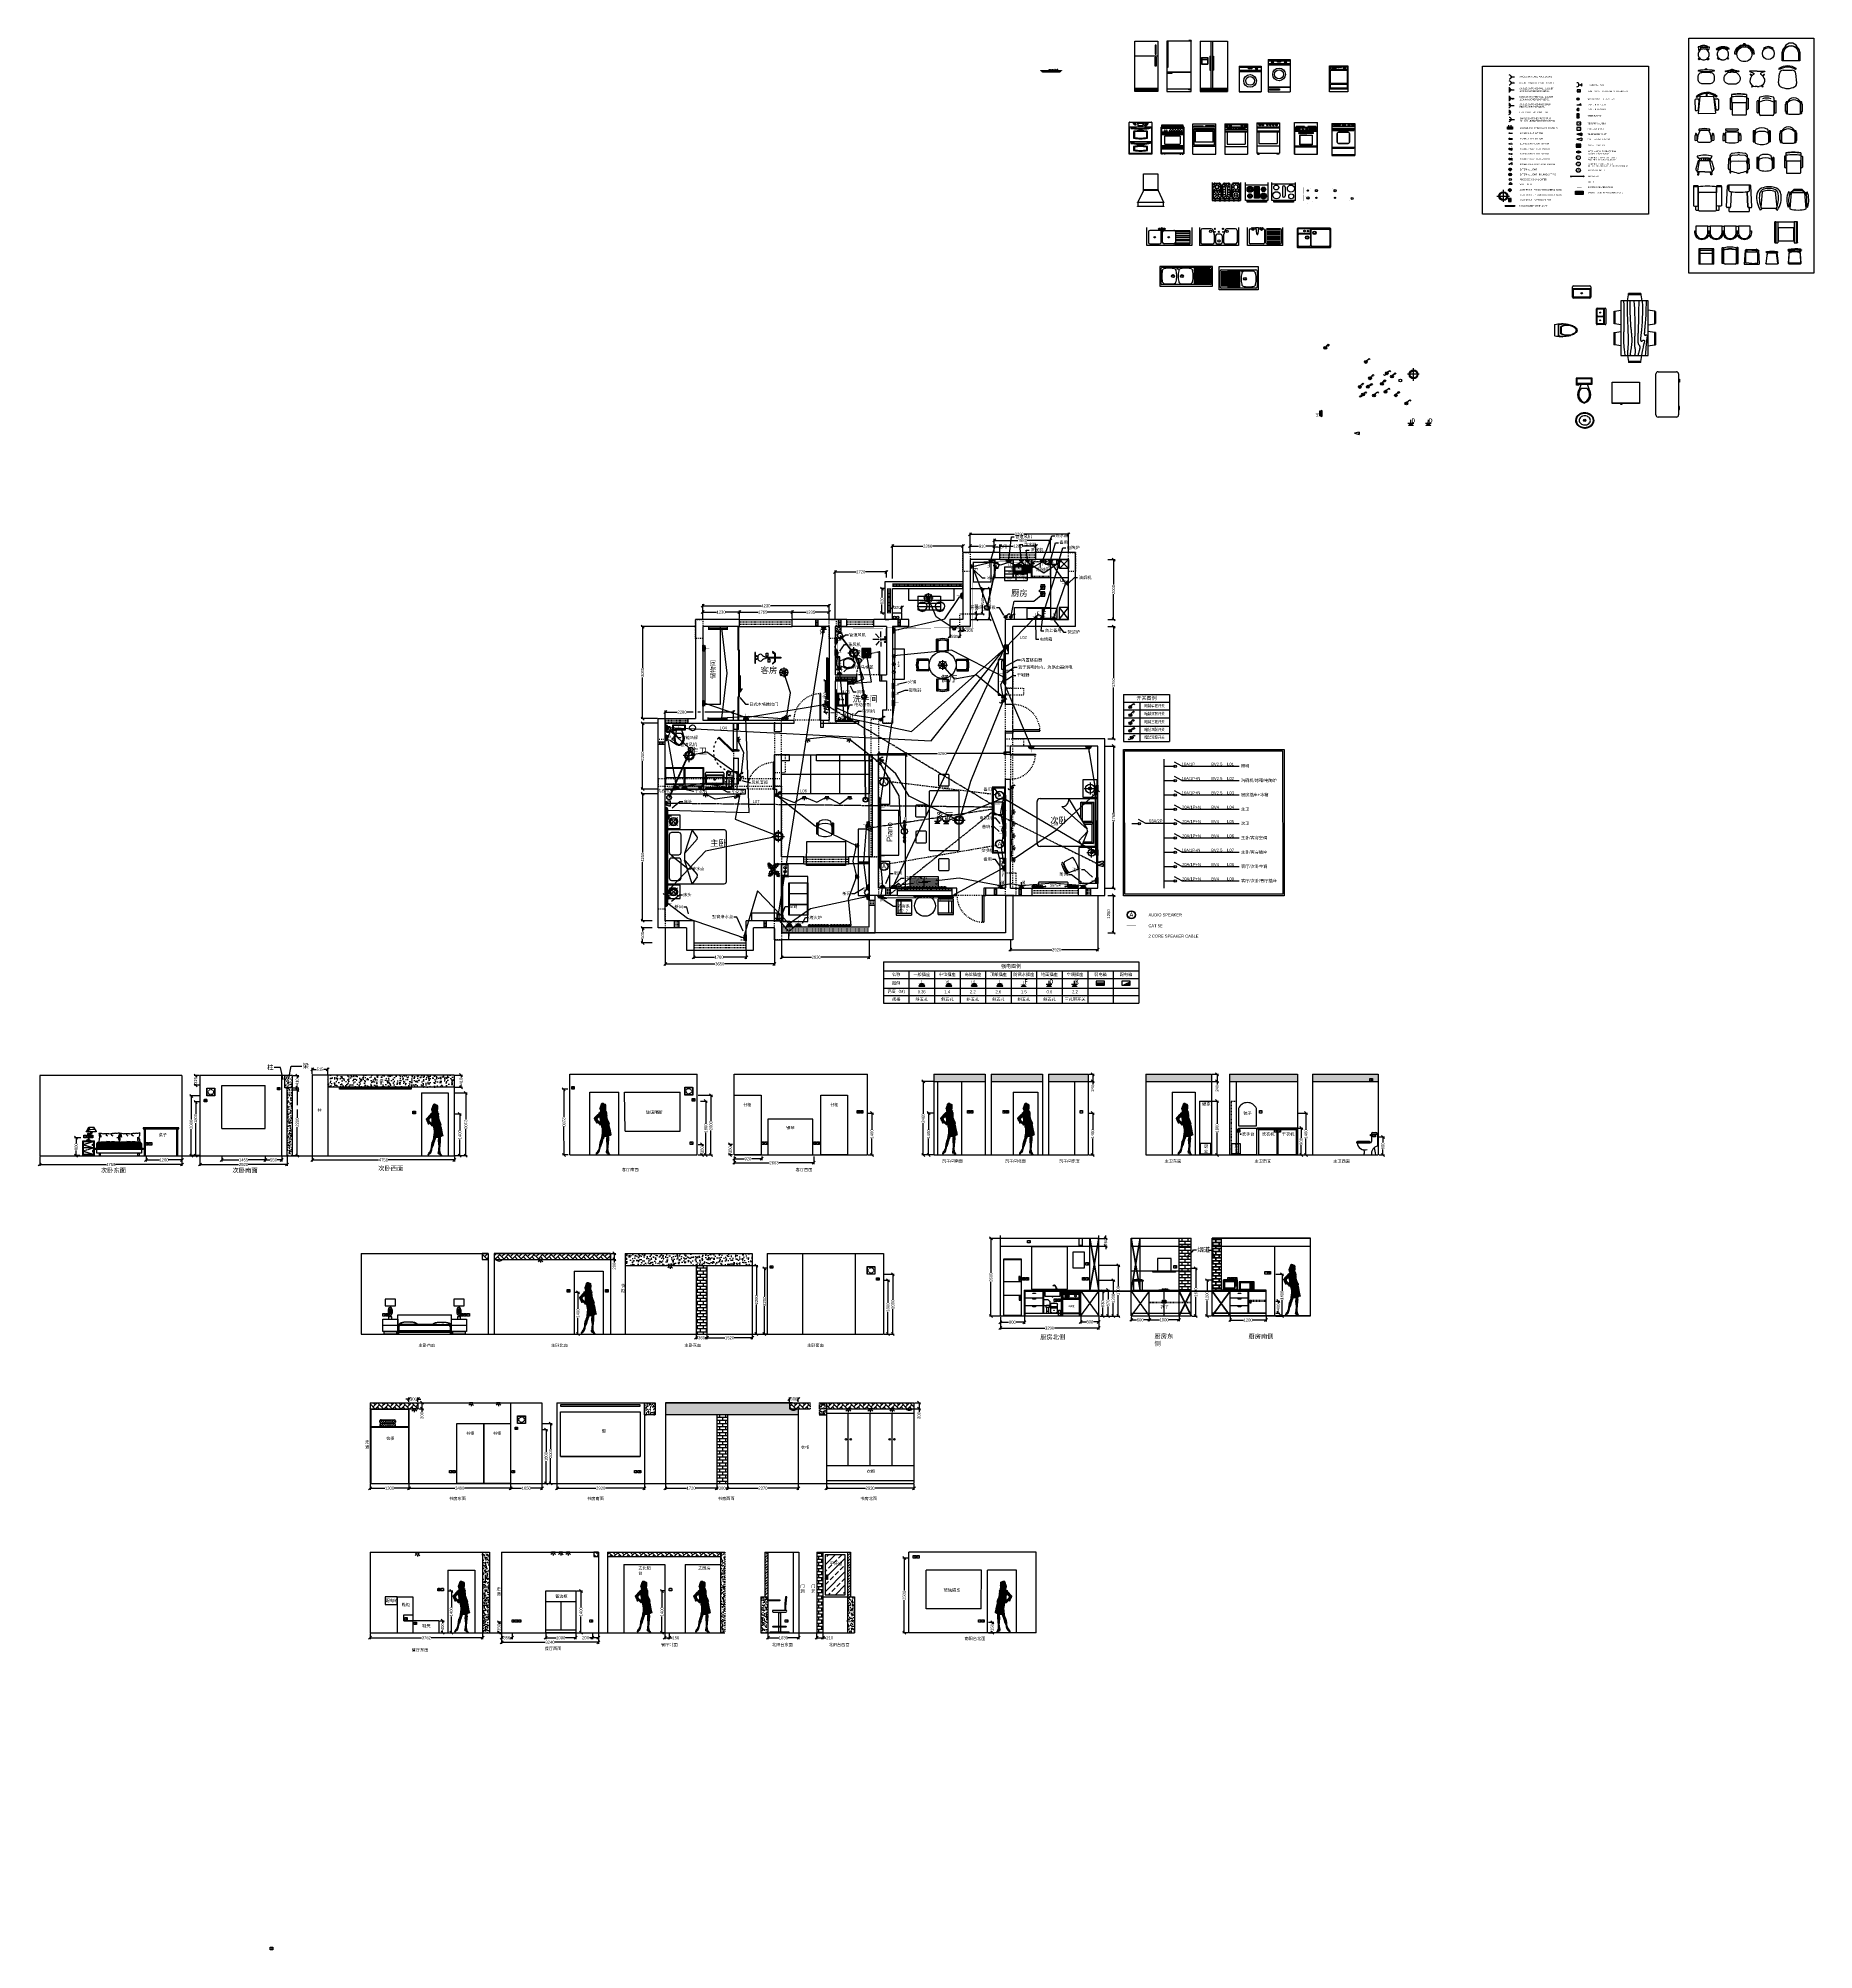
# Model space of a CAD drawing. Header units: millimetres. Extents: x -19825 to 39593, y -31971 to 32026.
import ezdxf
from ezdxf.enums import TextEntityAlignment as Align

# ---------------------------------------------------------------- set-up
doc = ezdxf.new("R2010")
doc.units = ezdxf.units.MM
for name, pattern in [('ACAD_ISO03W100', [30, 12, -18]), ('DASHED', [19.05, 12.7, -6.35]), ('DASHED2', [0.25, 0.125, -0.125]), ('PHANTOM2', [1.25, 0.625, -0.125, 0.125, -0.125, 0.125, -0.125])]:
    doc.linetypes.add(name, pattern=pattern)
for name, color, linetype in [('air supply', 3, 'Continuous'), ('blocks', 253, 'Continuous'), ('carbinet', 210, 'Continuous'), ('column', 1, 'ACAD_ISO03W100'), ('dim', 7, 'Continuous'), ('doors', 40, 'Continuous'), ('light current', 110, 'Continuous'), ('lighting', 6, 'Continuous'), ('new wall', 90, 'Continuous'), ('removed-wall', 253, 'Continuous'), ('strong current', 1, 'Continuous'), ('wall', 7, 'Continuous'), ('water supply', 7, 'Continuous'), ('windows', 140, 'Continuous')]:
    doc.layers.add(name, color=color, linetype=linetype)
doc.styles.add('ATTR', font='romans.shx', dxfattribs={"width": 0.8, "height": 0.7})
doc.styles.add('Century Gothic', font='Century Gothic')
doc.styles.add('New Standard', font='Arial.ttf')
doc.styles.get("Standard").update_dxf_attribs({"font": 'Heiti SC.ttf'})
doc.styles.add('汉字', font='', dxfattribs={"width": 0.65, "height": 75})
doc.styles.get('汉字').set_extended_font_data('FangSong_GB2312')
doc.linetypes.add('ZIGZAG', pattern='A,0.00254,-5.08,[131,ltypeshp.shx,S=5.08,R=0,X=-5.08,Y=0],-10.16,[131,ltypeshp.shx,S=5.08,R=180,X=5.08,Y=0],-5.08', length=20.32254)
doc.dimstyles.new('副本 ISO-25', dxfattribs={"dimscale": 40, "dimtxt": 2.5, "dimasz": 2.5, "dimexe": 1.25, "dimexo": 0.625, "dimgap": 0.63, "dimtad": 0, "dimdec": 0, "dimtxsty": 'Standard', "dimblk": 'OBLIQUE', "dimblk1": 'OBLIQUE', "dimblk2": 'OBLIQUE', "dimcen": 2.5, "dimadec": 0, "dimazin": 0, "dimtfac": 1, "dimtdec": 0, "dimtmove": 0, "dimatfit": 3, "dimfxl": 1, "dimarcsym": 0})

# ---------------------------------------------------------------- blocks, each defined once
blk = doc.blocks.new('_Oblique')
at = {"color": 0, "linetype": 'ByBlock', "lineweight": -2}
blk.add_line((-0.5, -0.5), (0.5, 0.5), dxfattribs=at)
blk = doc.blocks.new('*D0')
at = {"layer": 'dim', "color": 0, "lineweight": -2, "transparency": 16777216}
for p, q in [((15965, 3330), (16210, 3330)), ((16160, 2080), (16160, 3330)), ((15965, 2080), (16210, 2080))]:
    blk.add_line(p, q, dxfattribs=at)
at = {"layer": 'dim', "color": 0, "lineweight": -2, "transparency": 16777216, "xscale": 100, "yscale": 100, "zscale": 100}
for p, rotation in [((16160, 3330), 90), ((16160, 2080), 270)]:
    blk.add_blockref('_Oblique', p, dxfattribs=dict(at, rotation=rotation))
at = {"layer": 'dim', "color": 0, "transparency": 16777216, "insert": (15997, 2705), "char_height": 100, "attachment_point": 5, "rotation": 90}
blk.add_mtext('1250', dxfattribs=at)
blk = doc.blocks.new('*D1')
at = {"layer": 'dim', "color": 0, "lineweight": -2, "transparency": 16777216}
for p, q in [((15965, 12330), (16210, 12330)), ((16160, 12330), (16160, 10612)), ((16160, 8570), (16160, 10288)), ((15965, 8570), (16210, 8570))]:
    blk.add_line(p, q, dxfattribs=at)
at = {"layer": 'dim', "color": 0, "lineweight": -2, "transparency": 16777216, "xscale": 100, "yscale": 100, "zscale": 100}
for p, rotation in [((16160, 12330), 90), ((16160, 8570), 270)]:
    blk.add_blockref('_Oblique', p, dxfattribs=dict(at, rotation=rotation))
at = {"layer": 'dim', "color": 0, "transparency": 16777216, "insert": (16160, 10450), "char_height": 100, "attachment_point": 5, "rotation": 90}
blk.add_mtext('3760', dxfattribs=at)
blk = doc.blocks.new('*D2')
at = {"layer": 'dim', "color": 0, "lineweight": -2, "transparency": 16777216}
for p, q in [((15965, 14570), (16211, 14570)), ((16161, 14570), (16161, 13732)), ((16161, 12570), (16161, 13408)), ((15965, 12570), (16211, 12570))]:
    blk.add_line(p, q, dxfattribs=at)
at = {"layer": 'dim', "color": 0, "lineweight": -2, "transparency": 16777216, "xscale": 100, "yscale": 100, "zscale": 100}
for p, rotation in [((16161, 14570), 90), ((16161, 12570), 270)]:
    blk.add_blockref('_Oblique', p, dxfattribs=dict(at, rotation=rotation))
at = {"layer": 'dim', "color": 0, "transparency": 16777216, "insert": (16161, 13570), "char_height": 100, "attachment_point": 5, "rotation": 90}
blk.add_mtext('2000', dxfattribs=at)
blk = doc.blocks.new('*D3')
at = {"layer": 'dim', "color": 0, "lineweight": -2, "transparency": 16777216}
for p, q in [((15630, 3305), (15630, 1460)), ((12710, 1815), (12710, 1460)), ((12710, 1510), (14093, 1510)), ((15630, 1510), (14417, 1510))]:
    blk.add_line(p, q, dxfattribs=at)
at = {"layer": 'dim', "color": 0, "lineweight": -2, "transparency": 16777216, "xscale": 100, "yscale": 100, "zscale": 100, "rotation": 180}
blk.add_blockref('_Oblique', (12710, 1510), dxfattribs=at)
at = {"layer": 'dim', "color": 0, "lineweight": -2, "transparency": 16777216, "xscale": 100, "yscale": 100, "zscale": 100}
blk.add_blockref('_Oblique', (15630, 1510), dxfattribs=at)
at = {"layer": 'dim', "color": 0, "transparency": 16777216, "insert": (14255, 1510), "char_height": 100, "attachment_point": 5}
blk.add_mtext('2920', dxfattribs=at)
blk = doc.blocks.new('餐桌椅 - 36 x 72 英寸')
at = {"linetype": 'Continuous'}
for p, q in [((-22.2343, 26.00059), (-23.4847, 17.99762)), ((-22.2304, 26), (-5.7608, 26)), ((-22, 27.5), (-22.1562, 26.50042)), ((-5.8416, 26.5), (-22.1534, 26.5)), ((-22, 27.5), (-6, 27.5)), ((-5.8437, 26.49966), (-6, 27.5)), ((-4.5152, 17.99762), (-5.7655, 25.99926)), ((5.7657, 26.00059), (4.5153, 17.99762)), ((5.7696, 26), (22.2392, 26)), ((6, 27.5), (5.8438, 26.50042)), ((22.1584, 26.5), (5.8466, 26.5)), ((6, 27.5), (22, 27.5)), ((22.1563, 26.49966), (22, 27.5)), ((23.4848, 17.99762), (22.2345, 25.99926)), ((-45.5, 8), (-44.5004, 8.15617)), ((-45.5, 8), (-45.5, -8)), ((-44.5, -8.15843), (-44.5, 8.15338)), ((-44.0006, 8.23428), (-35.9976, 9.48474)), ((-44, 8.23041), (-44, -8.23915)), ((36, 18), (-36, 18)), ((-36, 18), (-36, -18)), ((44.0006, 8.23428), (35.9976, 9.48474)), ((36, -18), (36, 18)), ((44, 8.23041), (44, -8.23915)), ((44.5, -8.15843), (44.5, 8.15338)), ((45.5, 8), (44.5005, 8.15617)), ((45.5, 8), (45.5, -8)), ((-44.4997, -8.15631), (-45.5, -8)), ((-35.9976, -9.48476), (-43.9993, -8.2345)), ((-36, -18), (36, -18)), ((-22.2343, -26.0006), (-23.4847, -17.99762)), ((-4.5152, -17.99762), (-5.7655, -25.99928)), ((5.7657, -26.0006), (4.5153, -17.99762)), ((23.4848, -17.99762), (22.2345, -25.99928)), ((35.9976, -9.48476), (43.9993, -8.2345)), ((44.4997, -8.15631), (45.5, -8)), ((-22.2304, -26), (-5.7608, -26)), ((-22, -27.5), (-22.1562, -26.50044)), ((-5.8416, -26.5), (-22.1534, -26.5)), ((-22, -27.5), (-6, -27.5)), ((-5.8437, -26.49967), (-6, -27.5)), ((5.7696, -26), (22.2392, -26)), ((6, -27.5), (5.8438, -26.50044)), ((22.1584, -26.5), (5.8466, -26.5)), ((6, -27.5), (22, -27.5)), ((22.1563, -26.49967), (22, -27.5))]:
    blk.add_line(p, q, dxfattribs=at)
for points in [[(-36, 15), (-31.1772, 14.97754), (-26.8079, 14.91406), (-22.8538, 14.81543), (-19.276, 14.6875), (-16.0362, 14.53613), (-13.0957, 14.36718), (-10.4159, 14.18652), (-7.9583, 14), (-5.6904, 13.81315), (-3.6035, 13.63021), (-1.6954, 13.45508), (0.0365, 13.29166), (1.5945, 13.14388), (2.9811, 13.01562), (4.1988, 12.9108), (5.25, 12.83333), (6.1393, 12.78613), (6.8802, 12.76823), (7.4883, 12.77767), (7.9792, 12.8125), (8.3685, 12.87077), (8.6719, 12.95052), (8.9049, 13.0498), (9.0833, 13.16666), (9.2205, 13.29899), (9.3216, 13.44401), (9.3895, 13.59879), (9.4271, 13.76041), (9.4373, 13.92594), (9.4232, 14.09245), (9.3875, 14.257), (9.3333, 14.41666), (9.2638, 14.56917), (9.1836, 14.71484), (9.0975, 14.85465), (9.0104, 14.98958), (8.9272, 15.1206), (8.8529, 15.2487), (8.7922, 15.37483), (8.75, 15.5), (8.7305, 15.62467), (8.7344, 15.74739), (8.7617, 15.86621), (8.8125, 15.97916), (8.8867, 16.08431), (8.9844, 16.17968), (9.1055, 16.26334), (9.25, 16.33333), (9.4189, 16.38802), (9.6172, 16.42708), (9.8506, 16.45052), (10.125, 16.45833), (10.4463, 16.45052), (10.8203, 16.42708), (11.2529, 16.38802), (11.75, 16.33333), (12.3184, 16.26318), (12.9694, 16.17838), (13.7151, 16.07991), (14.5677, 15.96875), (15.5395, 15.84586), (16.6426, 15.71224), (17.8893, 15.56884), (19.2917, 15.41666), (20.859, 15.25667), (22.5879, 15.08984), (24.4721, 14.91715), (26.5052, 14.73958), (28.6809, 14.5581), (30.9929, 14.3737), (33.4347, 14.18733), (36, 14)], [(-36, 10), (-28.9766, 10.14274), (-23.1725, 10.20442), (-18.4241, 10.19775), (-14.5677, 10.13541), (-11.4399, 10.03011), (-8.877, 9.89453), (-6.7154, 9.74137), (-4.7917, 9.58333), (-2.9698, 9.43082), (-1.2246, 9.28515), (0.4415, 9.14534), (2.026, 9.01041), (3.5266, 8.87939), (4.9408, 8.7513), (6.266, 8.62516), (7.5, 8.5), (8.6411, 8.37549), (9.6914, 8.2539), (10.6538, 8.13818), (11.5312, 8.03125), (12.3267, 7.93603), (13.043, 7.85547), (13.6831, 7.79248), (14.25, 7.75), (14.7471, 7.7303), (15.1797, 7.73307), (15.5537, 7.75732), (15.875, 7.80208), (16.1494, 7.86637), (16.3828, 7.94922), (16.5811, 8.04964), (16.75, 8.16666), (16.8944, 8.29915), (17.0143, 8.44531), (17.1089, 8.60319), (17.1771, 8.77083), (17.218, 8.94629), (17.2305, 9.1276), (17.2137, 9.31282), (17.1667, 9.5), (17.0895, 9.6875), (16.987, 9.875), (16.8649, 10.0625), (16.7292, 10.25), (16.5856, 10.4375), (16.4401, 10.625), (16.2985, 10.8125), (16.1667, 11), (16.05, 11.18733), (15.9518, 11.3737), (15.8752, 11.5581), (15.8229, 11.73958), (15.798, 11.91715), (15.8034, 12.08984), (15.842, 12.25667), (15.9167, 12.41666), (16.0295, 12.56836), (16.1784, 12.70833), (16.3605, 12.83268), (16.5729, 12.9375), (16.8127, 13.01888), (17.0768, 13.07291), (17.3625, 13.0957), (17.6667, 13.08333), (17.9894, 13.03312), (18.3418, 12.94726), (18.7382, 12.82918), (19.1927, 12.68229), (19.7195, 12.51001), (20.3327, 12.31575), (21.0465, 12.10294), (21.875, 11.875), (22.8357, 11.63354), (23.959, 11.37304), (25.2786, 11.08618), (26.8282, 10.76562), (28.6414, 10.40405), (30.752, 9.99414), (33.1936, 9.52856), (36, 9)], [(-36, 5.5), (-30.7157, 5.3348), (-26.069, 5.20963), (-21.9946, 5.11767), (-18.4271, 5.05208), (-15.3009, 5.00602), (-12.5508, 4.97265), (-10.1112, 4.94515), (-7.9167, 4.91666), (-5.909, 4.88167), (-4.0586, 4.83984), (-2.3429, 4.79215), (-0.7396, 4.73958), (0.7739, 4.6831), (2.22, 4.6237), (3.6213, 4.56233), (5, 4.5), (6.373, 4.43782), (7.7344, 4.3776), (9.0723, 4.32129), (10.375, 4.27083), (11.6309, 4.22819), (12.8281, 4.19531), (13.9551, 4.17415), (15, 4.16666), (15.954, 4.17448), (16.819, 4.19791), (17.6001, 4.23698), (18.3021, 4.29166), (18.9299, 4.36198), (19.4883, 4.44791), (19.9823, 4.54948), (20.4167, 4.66666), (20.7969, 4.79899), (21.1302, 4.94401), (21.4245, 5.09879), (21.6875, 5.26041), (21.9271, 5.42594), (22.1511, 5.59245), (22.3672, 5.757), (22.5834, 5.91666), (22.8065, 6.06868), (23.0404, 6.21093), (23.2879, 6.34147), (23.5521, 6.45833), (23.8358, 6.55957), (24.142, 6.64323), (24.4735, 6.70735), (24.8334, 6.75), (25.2235, 6.76969), (25.642, 6.76692), (26.0858, 6.74267), (26.5521, 6.69791), (27.0379, 6.63362), (27.5404, 6.55078), (28.0565, 6.45036), (28.5834, 6.33333), (29.1242, 6.19987), (29.7071, 6.04687), (30.3661, 5.87044), (31.1354, 5.66666), (32.0493, 5.43164), (33.142, 5.16146), (34.4475, 4.85221), (36, 4.5)], [(-36, -1), (-30.7915, -0.6591), (-26.0195, -0.38216), (-21.6519, -0.16284), (-17.6563, 0.00521), (-14.0005, 0.12833), (-10.6523, 0.21289), (-7.5796, 0.26522), (-4.75, 0.29166), (-2.134, 0.29793), (0.2878, 0.28711), (2.5317, 0.26163), (4.6146, 0.22396), (6.5529, 0.17651), (8.3633, 0.12174), (10.0623, 0.06209), (11.6667, 0), (13.1899, -0.06201), (14.6341, -0.1211), (15.9982, -0.17432), (17.2813, -0.21875), (18.4823, -0.25147), (19.6003, -0.26953), (20.6343, -0.27002), (21.5834, -0.25), (22.4481, -0.20768), (23.2357, -0.14584), (23.9549, -0.06836), (24.6146, 0.02083), (25.2235, 0.11784), (25.7904, 0.21875), (26.3241, 0.31966), (26.8334, 0.41666), (27.3265, 0.50618), (27.8099, 0.58593), (28.2894, 0.65397), (28.7709, 0.70833), (29.2601, 0.74707), (29.763, 0.76823), (30.2855, 0.76985), (30.8334, 0.75), (31.4088, 0.70784), (31.9994, 0.64713), (32.589, 0.57275), (33.1615, 0.48958), (33.7008, 0.4025), (34.1908, 0.3164), (34.6153, 0.23616), (34.9584, 0.16666), (35.2099, 0.11165), (35.3848, 0.07031), (35.504, 0.04069), (35.5886, 0.02083), (35.6594, 0.00879), (35.7377, 0.0026), (35.8442, 0.00032), (36, 0)], [(-36, -6.5), (-27.1843, -6.31267), (-20.084, -6.1263), (-14.469, -5.9419), (-10.1094, -5.76042), (-6.7752, -5.58285), (-4.2363, -5.41016), (-2.2629, -5.24333), (-0.625, -5.08334), (0.8708, -4.93099), (2.2715, -4.78646), (3.5872, -4.64974), (4.8281, -4.52084), (6.0046, -4.39974), (7.127, -4.28646), (8.2053, -4.18099), (9.25, -4.08334), (10.2705, -3.99382), (11.2734, -3.91407), (12.2647, -3.84603), (13.25, -3.79167), (14.2354, -3.75293), (15.2266, -3.73177), (16.2295, -3.73015), (17.25, -3.75), (18.2912, -3.79248), (19.3451, -3.85547), (20.4009, -3.93604), (21.4479, -4.03125), (22.4754, -4.13819), (23.4727, -4.25391), (24.4289, -4.37549), (25.3334, -4.5), (26.1785, -4.62492), (26.9694, -4.74935), (27.7145, -4.87281), (28.4219, -4.99479), (29.1, -5.11483), (29.7572, -5.23242), (30.4016, -5.34709), (31.0417, -5.45834), (31.6837, -5.56437), (32.3262, -5.65821), (32.9658, -5.73153), (33.599, -5.77604), (34.2224, -5.78345), (34.8327, -5.74545), (35.4264, -5.65373), (36, -5.5)], [(-36, -10), (-26.4022, -9.81299), (-18.4675, -9.62891), (-11.9839, -9.45069), (-6.7396, -9.28125), (-2.5226, -9.12354), (0.8789, -8.98047), (3.6769, -8.85498), (6.0833, -8.75), (8.2767, -8.66765), (10.3021, -8.60677), (12.1712, -8.56543), (13.8958, -8.54167), (15.4876, -8.53353), (16.9583, -8.53907), (18.3197, -8.55632), (19.5834, -8.58334), (20.7616, -8.61841), (21.8685, -8.66081), (22.9188, -8.71004), (23.9271, -8.76563), (24.9081, -8.82707), (25.8763, -8.89388), (26.8465, -8.96558), (27.8334, -9.04167), (28.8474, -9.12118), (29.8828, -9.20117), (30.93, -9.27824), (31.9792, -9.34896), (33.0205, -9.40991), (34.0443, -9.45768), (35.0407, -9.48885), (36, -9.5)], [(-36, -14.5), (-30.0881, -14.33513), (-25.0332, -14.21224), (-20.7312, -14.12647), (-17.0781, -14.07292), (-13.97, -14.04671), (-11.3027, -14.04297), (-8.9724, -14.05681), (-6.875, -14.08334), (-4.9224, -14.11833), (-3.0905, -14.16016), (-1.3709, -14.20785), (0.2448, -14.26042), (1.7647, -14.3169), (3.1973, -14.3763), (4.5507, -14.43767), (5.8333, -14.5), (7.0554, -14.5621), (8.235, -14.62175), (9.3922, -14.67652), (10.5469, -14.72396), (11.7192, -14.76164), (12.929, -14.78711), (14.1965, -14.79794), (15.5417, -14.79167), (16.9933, -14.76424), (18.6152, -14.70508), (20.4804, -14.60197), (22.6615, -14.44271), (25.2312, -14.21509), (28.2624, -13.9069), (31.8277, -13.50594), (36, -13)]]:
    blk.add_lwpolyline(points, dxfattribs=at)
blk = doc.blocks.new('书桌 - 30 x 60 英寸')
at = {"linetype": 'Continuous'}
for p, q in [((-26.999995, 0), (26.999995, 0)), ((-29.999995, -27), (-29.999995, -3)), ((29.999995, -3), (29.999995, -27)), ((26.999995, -30), (-26.999995, -30)), ((-20.000005, -30), (-20.000005, -31)), ((-20.000005, -31), (-16.000005, -31)), ((-16.000005, -31), (-16.000005, -30)), ((15.999995, -31), (15.999995, -30)), ((19.999995, -31), (15.999995, -31)), ((19.999995, -30), (19.999995, -31))]:
    blk.add_line(p, q, dxfattribs=at)
for centre, start, end in [((-26.499995, -3.5), 98.1301, 171.8699), ((26.499995, -3.5), 8.130102, 81.8699), ((-26.499995, -26.5), 188.1301, 261.8699), ((26.499995, -26.5), 278.1301, 351.8699)]:
    blk.add_arc(centre, 3.535534, start, end, dxfattribs=at)
blk = doc.blocks.new('设施 - 橡树或喜林芋')
at = {"linetype": 'Continuous'}
for p, q in [((-16.2005, 11.4774), (-13.9899, 8.1064)), ((-16.2005, 11.4774), (-14.8639, 10.7964)), ((-16.0159, 6.3329), (-16.2005, 11.4774)), ((-14.0069, 5.8704), (-16.0159, 6.3329)), ((-15.3434, 6.5514), (-13.9984, 6.9884)), ((-14.8639, 10.7964), (-12.6195, 11.8975)), ((-13.5868, 2.2894), (-14.0069, 5.8704)), ((-13.9899, 8.1064), (-9.5434, 4.7185)), ((-10.6784, 2.491), (-13.5868, 2.2894)), ((-13.3174, 8.325), (-13.0735, 11.0065)), ((-13.1329, 3.1804), (-10.6614, 4.727)), ((-12.6195, 11.8975), (-12.1909, 9.4345)), ((-12.1909, 9.4345), (-8.3829, 10.3)), ((-9.5858, -0.8715), (-10.6784, 2.491)), ((-9.5434, 4.7185), (-4.1917, 2.9888)), ((-9.1318, 0.0195), (-5.9793, 2.9025)), ((-8.8369, 9.409), (-9.0894, 5.6095)), ((-8.3829, 10.3), (-7.0549, 8.501)), ((-7.1228, -0.443), (-3.5248, 2.2131)), ((-7.0549, 8.501), (-3.0284, 8.6941)), ((-4.8529, 4.012), (-5.7184, 7.82)), ((-3.5248, 2.2131), (-3.3011, 2.4355)), ((-3.3011, 2.4355), (-0.5306, 1.7947)), ((-3.0284, 8.6941), (-3.0709, 3.1041)), ((-3.0709, 3.1041), (0.0797, 2.3163)), ((-0.5306, 1.7947), (-0.2255, -0.5527)), ((-0.5306, 1.7947), (-0.5306, 1.7947)), ((0.0797, 2.3163), (0.4866, -0.031)), ((0.4866, -0.031), (2.1141, 0.2298)), ((2.1141, 0.2298), (5.4346, 3.9146)), ((6.1032, 3.6844), (2.8262, -0.031)), ((4.6914, 8.8812), (5.3859, 11.2828)), ((4.6914, 8.8812), (5.5014, 4.4831)), ((5.3859, 11.2828), (8.8871, 10.7908)), ((5.4346, 3.9146), (5.5014, 4.4831)), ((5.9878, 10.4842), (7.1971, 6.3869)), ((11.1089, 1.1958), (6.1032, 3.6844)), ((10.3916, 8.7942), (6.2847, 4.4028)), ((7.7005, 4.8881), (11.5025, 3.9967)), ((8.8871, 10.7908), (9.9809, 13.4933)), ((9.9809, 13.4933), (13.3837, 12.301)), ((15.3859, 11.3055), (10.3916, 8.7942)), ((10.5828, 12.6946), (10.8893, 9.7953)), ((14.2977, 6.1031), (10.9934, 7.9956)), ((12.7005, 4.8994), (11.1089, 1.1958)), ((14.8995, 5.3044), (12.7005, 4.8994)), ((13.3837, 12.301), (14.68, 13.9039)), ((14.5816, 13.2037), (14.3848, 11.8033)), ((14.68, 13.9039), (19.3848, 11.8146)), ((15.7909, 9.1065), (14.8995, 5.3044)), ((15.2875, 10.6053), (17.5907, 9.2105)), ((19.3848, 11.8146), (15.3859, 11.3055)), ((18.1925, 8.4119), (15.7909, 9.1065)), ((19.3848, 11.8146), (18.1868, 10.9119)), ((18.1868, 10.9119), (18.1925, 8.4119)), ((-18.008, -14.1781), (-16.8101, -13.2754)), ((-18.008, -14.1781), (-14.0091, -13.669)), ((-13.3032, -16.2674), (-18.008, -14.1781)), ((-16.8157, -10.7754), (-14.4141, -11.4699)), ((-16.8101, -13.2754), (-16.8157, -10.7754)), ((-13.9107, -12.9688), (-16.2139, -11.574)), ((-14.4141, -11.4699), (-13.5228, -7.6679)), ((-14.0091, -13.669), (-9.0148, -11.1577)), ((-13.5228, -7.6679), (-11.3237, -7.2629)), ((-12.0069, -14.6645), (-13.3032, -16.2674)), ((-13.2048, -15.5672), (-13.008, -14.1668)), ((-12.921, -8.4665), (-9.6166, -10.359)), ((-8.6042, -15.8568), (-12.0069, -14.6645)), ((-11.3237, -7.2629), (-9.7321, -3.5593)), ((-6.3237, -7.2516), (-10.1257, -6.3602)), ((-9.7321, -3.5593), (-4.7264, -6.0479)), ((-7.1228, -0.443), (-9.5858, -0.8715)), ((-9.206, -15.0581), (-9.5126, -12.1588)), ((-9.0148, -11.1577), (-4.9047, -6.8122)), ((-7.5103, -13.1543), (-8.6042, -15.8568)), ((-4.0092, -13.6463), (-7.5103, -13.1543)), ((-4.611, -12.8477), (-5.8203, -8.7504)), ((-2.019, -3.6148), (-4.7264, -6.0479)), ((-4.1246, -6.8466), (-4.0579, -6.2781)), ((-3.3146, -11.2447), (-4.1246, -6.8466)), ((-4.0579, -6.2781), (-0.9375, -3.1608)), ((-3.3146, -11.2447), (-4.0092, -13.6463)), ((-2.019, -3.6148), (-0.2255, -0.5527)), ((-0.9375, -3.1608), (0.5883, -0.8135)), ((0.5883, -0.8135), (2.2447, -2.0916)), ((2.8262, -0.031), (1.3003, -0.5527)), ((1.3003, -0.5527), (2.4193, -1.4655)), ((2.2447, -2.0916), (6.7108, -2.6626)), ((2.4193, -1.4655), (6.895, -2.1175)), ((4.943, -7.9659), (6.7108, -2.6626)), ((8.8321, -9.0266), (4.943, -7.9659)), ((11.6605, -0.5413), (6.895, -2.1175)), ((12.3677, -6.1981), (7.219, -2.6772)), ((8.125, -4.0768), (7.7715, -7.9659)), ((8.3544, -2.7453), (13.1973, -2.1704)), ((9.5392, -11.1479), (8.8321, -9.0266)), ((13.4283, -11.5015), (9.5392, -11.1479)), ((10.2463, -10.4408), (11.6605, -6.9053)), ((11.6605, -0.5413), (14.1354, -0.8948)), ((15.5496, -10.7943), (12.3677, -6.1981)), ((13.0748, -13.9763), (13.4283, -11.5015)), ((15.5496, -13.6228), (13.0748, -13.9763)), ((16.2567, -5.8446), (13.4283, -6.5517)), ((14.8425, -10.7943), (13.7819, -13.2692)), ((14.1354, -0.8948), (14.1354, -4.4304)), ((14.1354, -4.4304), (16.9638, -5.1375)), ((16.6103, -14.6834), (15.5496, -10.7943)), ((16.6103, -14.6834), (15.5496, -13.6228)), ((17.3174, -9.7337), (15.9032, -9.7337)), ((16.9638, -5.1375), (16.2567, -8.673)), ((16.2567, -8.673), (18.0245, -9.7337)), ((18.0245, -9.7337), (16.6103, -14.6834))]:
    blk.add_line(p, q, dxfattribs=at)
for centre, radius, start, end in [((0.0308, 0.1664), 6, 178.6147, 235.1169), ((0.0308, 0.1664), 5, 168.1647, 238.6725), ((0, 0), 6.1275, 34.37569, 120.1028), ((-0.0601, -0.2075), 5.2461, 33.82192, 124.9414), ((-0.2664, 0.1682), 5.2775, 338.4094, 20.03007), ((-0.098, 0.1364), 6.1288, 341.2017, 26.09184), ((-0.0234, 0.3825), 6.1492, 242.5812, 331.2714), ((-0.1102, 0.4886), 5.2883, 247.3711, 327.472)]:
    blk.add_arc(centre, radius, start, end, dxfattribs=at)
blk = doc.blocks.new('跑步机')
at = {"linetype": 'Continuous'}
for p, q in [((-5.25, 10), (-8.25, 6)), ((-8.25, 6), (-7.25, 6)), ((-7.25, 6), (-5.25, 9)), ((-6.25, -2), (-6.25, 0.5)), ((-2.25, 0.5), (-6.25, 0.5)), ((-0.75, 10), (-5.25, 10)), ((-5.25, 9), (4.75, 9)), ((-2.25, -0.5), (-2.25, 0.5)), ((-0.75, 10), (-0.75, 17)), ((-0.75, 17), (0.25, 17)), ((4.75, 10), (-0.75, 10)), ((-0.75, 5), (-0.75, 9)), ((-0.75, -3.0635), (-0.75, 5)), ((-0.75, 5), (0.25, 5)), ((-0.5, 17), (-0.5, 9.9929)), ((-0.5, 8.9396), (-0.5, 5)), ((-0.25, 10), (-0.25, 17)), ((-0.25, 5), (-0.25, 9)), ((0, 17), (0, 9.9929)), ((0, 8.9396), (0, 5)), ((0.25, 17), (0.25, 10)), ((0.25, 9), (0.25, 5)), ((0.25, 5), (0.25, -3.0635)), ((0.25, 1.5), (1.75, 1.5)), ((0.25, 1), (1.75, 1)), ((1.75, 2.5), (5.75, 2.5)), ((1.75, 1.5), (1.75, 2.5)), ((1.75, 1.5), (1.75, 0)), ((1.75, 0), (5.75, 0)), ((8.25, 6), (4.75, 10)), ((4.75, 9), (7.25, 6)), ((5.75, 2.5), (5.75, 0)), ((7.25, 6), (8.25, 6)), ((-7.25, -16), (-7.25, -17)), ((-4.75, -16), (-7.25, -16)), ((-7.25, -17), (6.75, -17)), ((-2.25, -2), (-6.25, -2)), ((-3.25, -16), (-4.75, -16)), ((-2.25, -13), (-3.25, -16)), ((-2.25, -0.5), (-0.75, -0.5)), ((-2.25, -1), (-2.25, -0.5)), ((-2.25, -1), (-2.25, -2)), ((-0.75, -1), (-2.25, -1)), ((-2.25, -16), (-1.25, -13)), ((-2.25, -13), (1.75, -13)), ((1.75, -16), (-2.25, -16)), ((0.75, -13), (1.75, -16)), ((1.75, -13), (2.75, -16)), ((6.75, -16), (2.75, -16)), ((6.75, -17), (6.75, -16))]:
    blk.add_line(p, q, dxfattribs=at)
for centre, radius, start, end in [((0.1685, -10.5843), 4.9531, 133.6443, 173.2256), ((-1.7006, -10.0005), 3.0494, 179.9906, 259.6205), ((-9.6692, -1.9154), 8.1889, 321.6175, 345.2525), ((-0.25, -4.625), 1.625, 22.61987, 157.3801), ((9.1691, -1.9154), 8.1889, 194.7476, 218.3825), ((1.2006, -10.0005), 3.0494, 280.3795, 0.0093894), ((-0.6686, -10.5843), 4.9531, 6.774486, 46.35562)]:
    blk.add_arc(centre, radius, start, end, dxfattribs=at)
blk = doc.blocks.new('冰箱 - 2 门 - 36 英寸 (俯视)')
for p, q in [((0, -26.999999), (36, -26.999999)), ((11, -27.999999), (11, -28.999999)), ((11, -28.999999), (13, -28.999999)), ((12, -26.999999), (12, -28.999999)), ((13, -28.999999), (13, -27.999999))]:
    blk.add_line(p, q)
blk.add_lwpolyline([(0, -27.999999), (0, 0), (36, 0), (36, -27.999999)], close=True)
blk = doc.blocks.new('洗涤槽 - 双槽 - 36 英寸 (俯视)')
for p, q in [((-18, -4), (18, -4)), ((-0.75, -18.5), (-0.75, -6.5)), ((0.75, -6.5), (0.75, -18.5))]:
    blk.add_line(p, q)
for points in [[(-16.5, 0), (16.5, 0)], [(-18, -19.5), (-18, -1.5)], [(-16.5, -18.5), (-16.5, -6.5)], [(16.5, -21), (-16.5, -21)], [(-15.5, -5.5), (-1.75, -5.5)], [(-1.75, -19.5), (-15.5, -19.5)], [(1.75, -5.5), (15.5, -5.5)], [(15.5, -19.5), (1.75, -19.5)], [(16.5, -6.5), (16.5, -18.5)], [(18, -1.5), (18, -19.5)]]:
    blk.add_lwpolyline(points)
for centre, radius in [((-8.5, -12.5), 1), ((-8.5, -12.5), 0.5), ((8.5, -12.5), 1), ((8.5, -12.5), 0.5)]:
    blk.add_circle(centre, radius)
for centre, radius, start, end in [((-16.5, -1.5), 1.5, 90, 180), ((16.5, -1.5), 1.5, 0, 90), ((-16.5, -19.5), 1.5, 180, 270), ((-15.5, -6.5), 1, 90, 180), ((-15.5, -18.5), 1, 180, 270), ((-1.75, -6.5), 1, 0, 90), ((-1.75, -18.5), 1, 270, 0), ((1.75, -6.5), 1, 90, 180), ((1.75, -18.5), 1, 180, 270), ((15.5, -6.5), 1, 0, 90), ((15.5, -18.5), 1, 270, 0), ((16.5, -19.5), 1.5, 270, 0)]:
    blk.add_arc(centre, radius, start, end)
blk = doc.blocks.new('洗脸池 - 椭圆形 (俯视)')
for p, q in [((-1, 0), (1, 0)), ((0, 1), (0, -1))]:
    blk.add_line(p, q)
at = {"linetype": 'Continuous'}
for points in [[(-12.2, 0.4, 0.117634), (-11.5, -3.4, 0.104469), (-8.9, -6.8, 0.090016), (-5.1, -9.1, 0.08192), (-0.3, -10, 0.08192), (4.5, -9.4, 0.090016), (8.4, -7.4, 0.104469), (11.2, -4.1, 0.117634), (12.2, -0.4, 0.117634), (11.5, 3.4, 0.104469), (8.9, 6.8, 0.090016), (5.1, 9.1, 0.08192), (0.3, 10, 0.08192), (-4.5, 9.4, 0.090016), (-8.4, 7.4, 0.104469), (-11.2, 4.1, 0.117634)], [(-11.3, 0.2, 0.118622), (-10.5, -3.3, 0.104678), (-8.1, -6.4, 0.089562), (-4.5, -8.4, 0.081185), (-0.1, -9.2, 0.081185), (4.3, -8.5, 0.089562), (7.9, -6.6, 0.104678), (10.4, -3.5, 0.118622), (11.3, -0.2, 0.118622), (10.5, 3.3, 0.104678), (8.1, 6.4, 0.089562), (4.5, 8.4, 0.081185), (0.1, 9.2, 0.081185), (-4.3, 8.5, 0.089562), (-7.9, 6.6, 0.104678), (-10.4, 3.5, 0.118622)], [(-7.4, 0.1, 0.118283), (-6.9, -2.2, 0.104607), (-5.3, -4.2, 0.089718), (-3, -5.5, 0.081436), (-0.1, -6, 0.081436), (2.8, -5.6, 0.089718), (5.2, -4.3, 0.104607), (6.9, -2.3, 0.118283), (7.4, -0.1, 0.118283), (6.9, 2.2, 0.104607), (5.3, 4.2, 0.089718), (3, 5.5, 0.081436), (0.1, 6, 0.081436), (-2.8, 5.6, 0.089718), (-5.2, 4.3, 0.104607), (-6.9, 2.3, 0.118283)]]:
    blk.add_lwpolyline(points, format="xyb", close=True, dxfattribs=at)
for radius in [1.5, 1]:
    blk.add_circle((0, 0), radius)
blk = doc.blocks.new('马桶 - (俯视)')
for p, q in [((-10, -8.5), (-8, -8.5)), ((-10, -9.5), (-10, -8.5)), ((-7, -9.5), (-10, -9.5)), ((-8, -8.5), (-8, -8)), ((-7, -8), (-7, -9.5)), ((-4, -8), (-6, -14)), ((4, -14), (-4, -14)), ((4, -8), (6, -14)), ((9.5, -6), (9.5, -2))]:
    blk.add_line(p, q)
blk.add_lwpolyline([(10.5, -8), (10.5, 0), (-10.5, 0), (-10.5, -8)], close=True)
for points in [[(-9.5, -2), (-9.5, -6)], [(8.5, -1), (-8.5, -1)], [(-8.5, -7), (8.5, -7)]]:
    blk.add_lwpolyline(points)
for centre, radius, start, end in [((-8.6, -1.9), 0.884, 81.8699, 188.1301), ((-8.6, -6.1), 0.884, 171.8699, 278.1301), ((3.5, -21.6), 12.2, 141.4691, 247.9714), ((4.2, -21.8), 11.3, 136.3677, 238.9468), ((-3.5, -21.6), 12.2, 292.0284, 38.5307), ((-4.2, -21.8), 11.3, 301.053, 43.6321), ((8.6, -1.9), 0.884, 351.8699, 98.1301), ((8.6, -6.1), 0.884, 261.8699, 8.1301), ((0, -27.9), 4, 245.7318, 294.2682), ((0, -29), 4, 254.8605, 285.1395)]:
    blk.add_arc(centre, radius, start, end)
blk = doc.blocks.new('洗涤槽 - 单槽 - 30 英寸 (俯视)')
blk.add_line((-15, -3.999996), (15, -3.999996))
for points in [[(-13.5, 0), (13.5, 0)], [(-15, -18.499996), (-15, -1.5)], [(-13.5, -17.499996), (-13.5, -6.499996)], [(13.5, -19.999996), (-13.5, -19.999996)], [(-12.5, -5.499996), (12.5, -5.499996)], [(12.5, -18.499996), (-12.5, -18.499996)], [(13.5, -6.499996), (13.5, -17.499996)], [(15, -1.5), (15, -18.499996)]]:
    blk.add_lwpolyline(points)
for radius in [1, 0.5]:
    blk.add_circle((0, -11.999996), radius)
for centre, radius, start, end in [((-13.5, -1.5), 1.5, 90, 180), ((-13.5, -18.499996), 1.5, 180, 270), ((-12.5, -6.499996), 1, 90, 180), ((-12.5, -17.499996), 1, 180, 270), ((12.5, -6.499996), 1, 0, 90), ((12.5, -17.499996), 1, 270, 0), ((13.5, -1.5), 1.5, 0, 90), ((13.5, -18.499996), 1.5, 270, 0)]:
    blk.add_arc(centre, radius, start, end)
blk = doc.blocks.new('*D16')
at = {"layer": 'dim', "color": 0, "lineweight": -2, "transparency": 16777216}
for p, q in [((2410, 12595), (2410, 13074)), ((2410, 13024), (4363, 13024)), ((6640, 13024), (4687, 13024)), ((6640, 12595), (6640, 13074))]:
    blk.add_line(p, q, dxfattribs=at)
at = {"layer": 'dim', "color": 0, "lineweight": -2, "transparency": 16777216, "xscale": 100, "yscale": 100, "zscale": 100, "rotation": 180}
blk.add_blockref('_Oblique', (2410, 13024), dxfattribs=at)
at = {"layer": 'dim', "color": 0, "lineweight": -2, "transparency": 16777216, "xscale": 100, "yscale": 100, "zscale": 100}
blk.add_blockref('_Oblique', (6640, 13024), dxfattribs=at)
at = {"layer": 'dim', "color": 0, "transparency": 16777216, "insert": (4525, 13024), "char_height": 100, "attachment_point": 5}
blk.add_mtext('4230', dxfattribs=at)
blk = doc.blocks.new('*D17')
at = {"layer": 'dim', "color": 0, "lineweight": -2, "transparency": 16777216}
for p, q in [((3640, 12595), (3640, 12862)), ((3640, 12812), (4267, 12812)), ((5405, 12812), (4573, 12812)), ((5405, 12595), (5405, 12862))]:
    blk.add_line(p, q, dxfattribs=at)
at = {"layer": 'dim', "color": 0, "lineweight": -2, "transparency": 16777216, "xscale": 100, "yscale": 100, "zscale": 100, "rotation": 180}
blk.add_blockref('_Oblique', (3640, 12812), dxfattribs=at)
at = {"layer": 'dim', "color": 0, "lineweight": -2, "transparency": 16777216, "xscale": 100, "yscale": 100, "zscale": 100}
blk.add_blockref('_Oblique', (5405, 12812), dxfattribs=at)
at = {"layer": 'dim', "color": 0, "transparency": 16777216, "insert": (4420, 12812), "char_height": 100, "attachment_point": 5}
blk.add_mtext('1765', dxfattribs=at)
blk = doc.blocks.new('*D18')
at = {"layer": 'dim', "color": 0, "lineweight": -2, "transparency": 16777216}
for p, q in [((2145, 12330), (350, 12330)), ((400, 12330), (400, 10952)), ((400, 9250), (400, 10629)), ((895, 9250), (350, 9250))]:
    blk.add_line(p, q, dxfattribs=at)
at = {"layer": 'dim', "color": 0, "lineweight": -2, "transparency": 16777216, "xscale": 100, "yscale": 100, "zscale": 100}
for p, rotation in [((400, 12330), 90), ((400, 9250), 270)]:
    blk.add_blockref('_Oblique', p, dxfattribs=dict(at, rotation=rotation))
at = {"layer": 'dim', "color": 0, "transparency": 16777216, "insert": (400, 10790), "char_height": 100, "attachment_point": 5, "rotation": 90}
blk.add_mtext('3080', dxfattribs=at)
blk = doc.blocks.new('*D19')
at = {"layer": 'dim', "color": 0, "lineweight": -2, "transparency": 16777216}
for p, q in [((895, 9090), (350, 9090)), ((400, 9090), (400, 8152)), ((400, 6890), (400, 7829)), ((895, 6890), (350, 6890))]:
    blk.add_line(p, q, dxfattribs=at)
at = {"layer": 'dim', "color": 0, "lineweight": -2, "transparency": 16777216, "xscale": 100, "yscale": 100, "zscale": 100}
for p, rotation in [((400, 9090), 90), ((400, 6890), 270)]:
    blk.add_blockref('_Oblique', p, dxfattribs=dict(at, rotation=rotation))
at = {"layer": 'dim', "color": 0, "transparency": 16777216, "insert": (400, 7990), "char_height": 100, "attachment_point": 5, "rotation": 90}
blk.add_mtext('2200', dxfattribs=at)
blk = doc.blocks.new('*D20')
at = {"layer": 'dim', "color": 0, "lineweight": -2, "transparency": 16777216}
for p, q in [((1160, 9275), (1160, 9515)), ((1160, 9465), (1558, 9465)), ((2095, 9465), (1882, 9465)), ((2335, 9465), (2245, 9465)), ((3440, 9465), (2485, 9465)), ((3440, 9217), (3440, 9515))]:
    blk.add_line(p, q, dxfattribs=at)
at = {"layer": 'dim', "color": 0, "lineweight": -2, "transparency": 16777216, "xscale": 100, "yscale": 100, "zscale": 100, "rotation": 180}
blk.add_blockref('_Oblique', (1160, 9465), dxfattribs=at)
at = {"layer": 'dim', "color": 0, "lineweight": -2, "transparency": 16777216, "xscale": 100, "yscale": 100, "zscale": 100}
blk.add_blockref('_Oblique', (3440, 9465), dxfattribs=at)
at = {"layer": 'dim', "color": 0, "transparency": 16777216, "insert": (1720, 9465), "char_height": 100, "attachment_point": 5}
blk.add_mtext('2280', dxfattribs=at)
blk = doc.blocks.new('*D21')
at = {"layer": 'dim', "color": 0, "lineweight": -2, "transparency": 16777216}
for p, q in [((895, 6730), (350, 6730)), ((400, 6730), (400, 4767)), ((400, 2480), (400, 4443)), ((725, 2480), (350, 2480))]:
    blk.add_line(p, q, dxfattribs=at)
at = {"layer": 'dim', "color": 0, "lineweight": -2, "transparency": 16777216, "xscale": 100, "yscale": 100, "zscale": 100}
for p, rotation in [((400, 6730), 90), ((400, 2480), 270)]:
    blk.add_blockref('_Oblique', p, dxfattribs=dict(at, rotation=rotation))
at = {"layer": 'dim', "color": 0, "transparency": 16777216, "insert": (400, 4605), "char_height": 100, "attachment_point": 5, "rotation": 90}
blk.add_mtext('4250', dxfattribs=at)
blk = doc.blocks.new('*D22')
at = {"layer": 'dim', "color": 0, "lineweight": -2, "transparency": 16777216}
for p, q in [((2110, 1475), (2110, 1208)), ((3870, 1475), (3870, 1208)), ((2110, 1258), (2803, 1258)), ((3870, 1258), (3112, 1258))]:
    blk.add_line(p, q, dxfattribs=at)
at = {"layer": 'dim', "color": 0, "lineweight": -2, "transparency": 16777216, "xscale": 100, "yscale": 100, "zscale": 100, "rotation": 180}
blk.add_blockref('_Oblique', (2110, 1258), dxfattribs=at)
at = {"layer": 'dim', "color": 0, "lineweight": -2, "transparency": 16777216, "xscale": 100, "yscale": 100, "zscale": 100}
blk.add_blockref('_Oblique', (3870, 1258), dxfattribs=at)
at = {"layer": 'dim', "color": 0, "transparency": 16777216, "insert": (2958, 1258), "char_height": 100, "attachment_point": 5}
blk.add_mtext('1760', dxfattribs=at)
blk = doc.blocks.new('*D23')
at = {"layer": 'dim', "color": 0, "lineweight": -2, "transparency": 16777216}
for p, q in [((1160, 2215), (1160, 986)), ((4810, 2215), (4810, 986)), ((1160, 1036), (2819, 1036)), ((4810, 1036), (3142, 1036))]:
    blk.add_line(p, q, dxfattribs=at)
at = {"layer": 'dim', "color": 0, "lineweight": -2, "transparency": 16777216, "xscale": 100, "yscale": 100, "zscale": 100, "rotation": 180}
blk.add_blockref('_Oblique', (1160, 1036), dxfattribs=at)
at = {"layer": 'dim', "color": 0, "lineweight": -2, "transparency": 16777216, "xscale": 100, "yscale": 100, "zscale": 100}
blk.add_blockref('_Oblique', (4810, 1036), dxfattribs=at)
at = {"layer": 'dim', "color": 0, "transparency": 16777216, "insert": (2981, 1036), "char_height": 100, "attachment_point": 5}
blk.add_mtext('3650', dxfattribs=at)
blk = doc.blocks.new('*D24')
at = {"layer": 'dim', "color": 0, "lineweight": -2, "transparency": 16777216}
for p, q in [((725, 2240), (350, 2240)), ((400, 2240), (400, 2116)), ((725, 1740), (350, 1740)), ((400, 1740), (400, 1864))]:
    blk.add_line(p, q, dxfattribs=at)
at = {"layer": 'dim', "color": 0, "lineweight": -2, "transparency": 16777216, "xscale": 100, "yscale": 100, "zscale": 100}
for p, rotation in [((400, 2240), 90), ((400, 1740), 270)]:
    blk.add_blockref('_Oblique', p, dxfattribs=dict(at, rotation=rotation))
at = {"layer": 'dim', "color": 0, "transparency": 16777216, "insert": (400, 1990), "char_height": 100, "attachment_point": 5, "rotation": 90}
blk.add_mtext('500', dxfattribs=at)
blk = doc.blocks.new('*D25')
at = {"layer": 'dim', "color": 0, "lineweight": -2, "transparency": 16777216}
for p, q in [((5050, 1815), (5050, 1208)), ((7980, 1816), (7980, 1208)), ((5050, 1258), (6048, 1258)), ((7980, 1258), (6372, 1258))]:
    blk.add_line(p, q, dxfattribs=at)
at = {"layer": 'dim', "color": 0, "lineweight": -2, "transparency": 16777216, "xscale": 100, "yscale": 100, "zscale": 100, "rotation": 180}
blk.add_blockref('_Oblique', (5050, 1258), dxfattribs=at)
at = {"layer": 'dim', "color": 0, "lineweight": -2, "transparency": 16777216, "xscale": 100, "yscale": 100, "zscale": 100}
blk.add_blockref('_Oblique', (7980, 1258), dxfattribs=at)
at = {"layer": 'dim', "color": 0, "transparency": 16777216, "insert": (6210, 1258), "char_height": 100, "attachment_point": 5}
blk.add_mtext('2930', dxfattribs=at)
blk = doc.blocks.new('*D26')
at = {"layer": 'dim', "color": 0, "lineweight": -2, "transparency": 16777216}
for p, q in [((11360, 14835), (11360, 15469)), ((11360, 15419), (12843, 15419)), ((14650, 15419), (13166, 15419)), ((14650, 14835), (14650, 15469))]:
    blk.add_line(p, q, dxfattribs=at)
at = {"layer": 'dim', "color": 0, "lineweight": -2, "transparency": 16777216, "xscale": 100, "yscale": 100, "zscale": 100, "rotation": 180}
blk.add_blockref('_Oblique', (11360, 15419), dxfattribs=at)
at = {"layer": 'dim', "color": 0, "lineweight": -2, "transparency": 16777216, "xscale": 100, "yscale": 100, "zscale": 100}
blk.add_blockref('_Oblique', (14650, 15419), dxfattribs=at)
at = {"layer": 'dim', "color": 0, "transparency": 16777216, "insert": (13004, 15419), "char_height": 100, "attachment_point": 5}
blk.add_mtext('3290', dxfattribs=at)
blk = doc.blocks.new('*D27')
at = {"layer": 'dim', "color": 0, "lineweight": -2, "transparency": 16777216}
for p, q in [((12360, 14835), (12360, 15071)), ((12360, 15021), (12806, 15021)), ((13560, 15021), (13114, 15021)), ((13560, 14835), (13560, 15071))]:
    blk.add_line(p, q, dxfattribs=at)
at = {"layer": 'dim', "color": 0, "lineweight": -2, "transparency": 16777216, "xscale": 100, "yscale": 100, "zscale": 100, "rotation": 180}
blk.add_blockref('_Oblique', (12360, 15021), dxfattribs=at)
at = {"layer": 'dim', "color": 0, "lineweight": -2, "transparency": 16777216, "xscale": 100, "yscale": 100, "zscale": 100}
blk.add_blockref('_Oblique', (13560, 15021), dxfattribs=at)
at = {"layer": 'dim', "color": 0, "transparency": 16777216, "insert": (12960, 15021), "char_height": 100, "attachment_point": 5}
blk.add_mtext('1200', dxfattribs=at)
blk = doc.blocks.new('*D28')
at = {"layer": 'dim', "color": 0, "lineweight": -2, "transparency": 16777216}
for p, q in [((8760, 13935), (8760, 15071)), ((8760, 15021), (9778, 15021)), ((11120, 15021), (10102, 15021)), ((11120, 14835), (11120, 15071))]:
    blk.add_line(p, q, dxfattribs=at)
at = {"layer": 'dim', "color": 0, "lineweight": -2, "transparency": 16777216, "xscale": 100, "yscale": 100, "zscale": 100, "rotation": 180}
blk.add_blockref('_Oblique', (8760, 15021), dxfattribs=at)
at = {"layer": 'dim', "color": 0, "lineweight": -2, "transparency": 16777216, "xscale": 100, "yscale": 100, "zscale": 100}
blk.add_blockref('_Oblique', (11120, 15021), dxfattribs=at)
at = {"layer": 'dim', "color": 0, "transparency": 16777216, "insert": (9940, 15021), "char_height": 100, "attachment_point": 5}
blk.add_mtext('2360', dxfattribs=at)
blk = doc.blocks.new('*D29')
at = {"layer": 'dim', "color": 0, "lineweight": -2, "transparency": 16777216}
for p, q in [((6840, 12595), (6840, 14210)), ((6840, 14160), (7546, 14160)), ((8560, 14160), (7854, 14160)), ((8560, 13975), (8560, 14210))]:
    blk.add_line(p, q, dxfattribs=at)
at = {"layer": 'dim', "color": 0, "lineweight": -2, "transparency": 16777216, "xscale": 100, "yscale": 100, "zscale": 100, "rotation": 180}
blk.add_blockref('_Oblique', (6840, 14160), dxfattribs=at)
at = {"layer": 'dim', "color": 0, "lineweight": -2, "transparency": 16777216, "xscale": 100, "yscale": 100, "zscale": 100}
blk.add_blockref('_Oblique', (8560, 14160), dxfattribs=at)
at = {"layer": 'dim', "color": 0, "transparency": 16777216, "insert": (7700, 14160), "char_height": 100, "attachment_point": 5}
blk.add_mtext('1720', dxfattribs=at)
blk = doc.blocks.new('*D30')
at = {"layer": 'dim', "color": 0, "lineweight": -2, "transparency": 16777216}
for p, q in [((11385, 13600), (12060, 13600)), ((12010, 13600), (12010, 13294)), ((12010, 12570), (12010, 12986)), ((11385, 12570), (12060, 12570))]:
    blk.add_line(p, q, dxfattribs=at)
at = {"layer": 'dim', "color": 0, "lineweight": -2, "transparency": 16777216, "xscale": 100, "yscale": 100, "zscale": 100}
for p, rotation in [((12010, 13600), 90), ((12010, 12570), 270)]:
    blk.add_blockref('_Oblique', p, dxfattribs=dict(at, rotation=rotation))
at = {"layer": 'dim', "color": 0, "transparency": 16777216, "insert": (12010, 13140), "char_height": 100, "attachment_point": 5, "rotation": 90}
blk.add_mtext('1030', dxfattribs=at)
blk = doc.blocks.new('door')
at = {"layer": 'doors', "linetype": 'ACAD_ISO03W100', "ltscale": 2}
blk.add_line((0, 70), (0, 970), dxfattribs=at)
at = {"layer": 'doors'}
for points in [[(0, 70), (-900, 70), (-900, 110), (0, 110)], [(0, 0), (240, 0), (240, 70), (0, 70)]]:
    blk.add_lwpolyline(points, close=True, dxfattribs=at)
at = {"layer": 'doors', "linetype": 'ACAD_ISO03W100', "ltscale": 2}
blk.add_arc((0, 70), 900, 90, 180, dxfattribs=at)
blk = doc.blocks.new('piano')
at = {"layer": 'blocks'}
blk.add_lwpolyline([(0, 0), (1500, 0), (1500, 650), (0, 650)], close=True, dxfattribs=at)
blk.add_text('Piano', height=192, dxfattribs=at).set_placement((450, 210))
blk = doc.blocks.new('*D35')
at = {"layer": 'dim', "color": 0, "lineweight": -2, "transparency": 16777216}
for p, q in [((11360, 14835), (11360, 15071)), ((11360, 15021), (11638, 15021)), ((12170, 15021), (11892, 15021)), ((12170, 14835), (12170, 15071))]:
    blk.add_line(p, q, dxfattribs=at)
at = {"layer": 'dim', "color": 0, "lineweight": -2, "transparency": 16777216, "xscale": 100, "yscale": 100, "zscale": 100, "rotation": 180}
blk.add_blockref('_Oblique', (11360, 15021), dxfattribs=at)
at = {"layer": 'dim', "color": 0, "lineweight": -2, "transparency": 16777216, "xscale": 100, "yscale": 100, "zscale": 100}
blk.add_blockref('_Oblique', (12170, 15021), dxfattribs=at)
at = {"layer": 'dim', "color": 0, "transparency": 16777216, "insert": (11765, 15021), "char_height": 100, "attachment_point": 5}
blk.add_mtext('810', dxfattribs=at)
blk = doc.blocks.new('*D36')
at = {"layer": 'dim', "color": 0, "lineweight": -2, "transparency": 16777216}
for p, q in [((12170, 14835), (12170, 15265)), ((12170, 15215), (12956, 15215)), ((14050, 15215), (13264, 15215)), ((14050, 14835), (14050, 15265))]:
    blk.add_line(p, q, dxfattribs=at)
at = {"layer": 'dim', "color": 0, "lineweight": -2, "transparency": 16777216, "xscale": 100, "yscale": 100, "zscale": 100, "rotation": 180}
blk.add_blockref('_Oblique', (12170, 15215), dxfattribs=at)
at = {"layer": 'dim', "color": 0, "lineweight": -2, "transparency": 16777216, "xscale": 100, "yscale": 100, "zscale": 100}
blk.add_blockref('_Oblique', (14050, 15215), dxfattribs=at)
at = {"layer": 'dim', "color": 0, "transparency": 16777216, "insert": (13110, 15215), "char_height": 100, "attachment_point": 5}
blk.add_mtext('1880', dxfattribs=at)
blk = doc.blocks.new('*D38')
at = {"layer": 'dim', "color": 0, "lineweight": -2, "transparency": 16777216}
for p, q in [((8290, 8095), (8290, 8030)), ((8290, 8080), (10258, 8080)), ((12550, 8080), (10582, 8080)), ((12550, 8095), (12550, 8030))]:
    blk.add_line(p, q, dxfattribs=at)
at = {"layer": 'dim', "color": 0, "lineweight": -2, "transparency": 16777216, "xscale": 100, "yscale": 100, "zscale": 100, "rotation": 180}
blk.add_blockref('_Oblique', (8290, 8080), dxfattribs=at)
at = {"layer": 'dim', "color": 0, "lineweight": -2, "transparency": 16777216, "xscale": 100, "yscale": 100, "zscale": 100}
blk.add_blockref('_Oblique', (12550, 8080), dxfattribs=at)
at = {"layer": 'dim', "color": 0, "transparency": 16777216, "insert": (10420, 8080), "char_height": 100, "attachment_point": 5}
blk.add_mtext('4260', dxfattribs=at)
blk = doc.blocks.new('*D39')
at = {"layer": 'dim', "color": 0, "lineweight": -2, "transparency": 16777216}
for p, q in [((8315, 8030), (9250, 8030)), ((9200, 8030), (9200, 5962)), ((9200, 3570), (9200, 5638)), ((8955, 3570), (9250, 3570))]:
    blk.add_line(p, q, dxfattribs=at)
at = {"layer": 'dim', "color": 0, "lineweight": -2, "transparency": 16777216, "xscale": 100, "yscale": 100, "zscale": 100}
for p, rotation in [((9200, 8030), 90), ((9200, 3570), 270)]:
    blk.add_blockref('_Oblique', p, dxfattribs=dict(at, rotation=rotation))
at = {"layer": 'dim', "color": 0, "transparency": 16777216, "insert": (9200, 5800), "char_height": 100, "attachment_point": 5, "rotation": 90}
blk.add_mtext('4460', dxfattribs=at)
blk = doc.blocks.new('GAS')
at = {"const_width": 0.0002}
for points in [[(-0.292, -0.301), (0.284, -0.301), (0.284, 0.299), (-0.292, 0.299), (-0.292, -0.301)], [(-0.176, 0.121), (-0.282, 0.121)], [(-0.252, 0.31), (-0.252, 0.299)], [(-0.224, 0.299), (-0.224, 0.31), (-0.252, 0.31)], [(-0.24, 0.199), (-0.213, 0.177)], [(-0.24, 0.043), (-0.213, 0.065)], [(-0.173, 0.31), (-0.173, 0.299)], [(-0.145, 0.299), (-0.145, 0.31), (-0.173, 0.31)], [(-0.147, 0.15), (-0.147, 0.234)], [(-0.147, 0.092), (-0.147, 0.008)], [(-0.012, 0.121), (-0.119, 0.121)], [(-0.081, 0.177), (-0.055, 0.199)], [(-0.055, 0.043), (-0.081, 0.065)], [(-0.032, 0.31), (-0.032, 0.299)], [(-0.004, 0.299), (-0.004, 0.31), (-0.032, 0.31)], [(0.079, 0.121), (0.005, 0.121)], [(0.047, 0.199), (0.073, 0.177)], [(0.047, 0.043), (0.073, 0.065)], [(0.054, 0.31), (0.054, 0.299)], [(0.082, 0.299), (0.082, 0.31), (0.054, 0.31)], [(0.139, 0.234), (0.139, 0.181)], [(0.139, 0.061), (0.139, 0.008)], [(0.14, 0.31), (0.14, 0.299)], [(0.168, 0.299), (0.168, 0.31), (0.14, 0.31)], [(0.274, 0.121), (0.199, 0.121)], [(0.206, 0.177), (0.232, 0.199)], [(0.206, 0.065), (0.232, 0.043)], [(0.224, 0.31), (0.224, 0.299)], [(0.252, 0.299), (0.252, 0.31), (0.224, 0.31)], [(-0.282, -0.295), (0.275, -0.295), (0.275, -0.247), (-0.282, -0.247), (-0.282, -0.295)], [(-0.282, -0.123), (-0.183, -0.123)], [(-0.201, -0.078), (-0.24, -0.045)], [(-0.201, -0.168), (-0.24, -0.2)], [(-0.147, -0.087), (-0.147, -0.01)], [(-0.147, -0.236), (-0.147, -0.159)], [(-0.111, -0.123), (-0.012, -0.123)], [(-0.055, -0.045), (-0.094, -0.078)], [(-0.055, -0.2), (-0.094, -0.168)], [(0.111, -0.123), (0.005, -0.123)], [(0.073, -0.067), (0.047, -0.045)], [(0.073, -0.178), (0.047, -0.2)], [(0.139, -0.094), (0.139, -0.01)], [(0.139, -0.151), (0.139, -0.236)], [(0.168, -0.123), (0.274, -0.123)], [(0.232, -0.045), (0.206, -0.067)], [(0.232, -0.2), (0.206, -0.178)]]:
    blk.add_lwpolyline(points, dxfattribs=at)
for points in [[(-0.282, 0.299), (-0.282, 0.271, 0.414214), (-0.267, 0.256), (0.261, 0.256, 0.414214), (0.276, 0.271), (0.276, 0.299)], [(-0.271, 0.234, 0.414214), (-0.282, 0.223), (-0.282, 0.019, 0.414214), (-0.271, 0.008), (-0.023, 0.008, 0.414214), (-0.012, 0.019), (-0.012, 0.223, 0.414214), (-0.023, 0.234), (-0.271, 0.234)], [(-0.226, 0.204, 0.414213), (-0.246, 0.184), (-0.246, 0.058, 0.414214), (-0.226, 0.038), (-0.068, 0.038, 0.414214), (-0.048, 0.058), (-0.048, 0.184, 0.414214), (-0.068, 0.204), (-0.226, 0.204)], [(0.263, 0.234), (0.016, 0.234, 0.414214), (0.005, 0.223), (0.005, 0.019, 0.414214), (0.016, 0.008), (0.263, 0.008, 0.414214), (0.274, 0.019), (0.274, 0.223, 0.414214), (0.263, 0.234)], [(0.218, 0.204), (0.06, 0.204, 0.414214), (0.04, 0.184), (0.04, 0.058, 0.414214), (0.06, 0.038), (0.218, 0.038, 0.414214), (0.238, 0.058), (0.238, 0.184, 0.414213), (0.218, 0.204)], [(-0.271, -0.236), (-0.023, -0.236, 0.414214), (-0.012, -0.225), (-0.012, -0.021, 0.414214), (-0.023, -0.01), (-0.271, -0.01, 0.414214), (-0.282, -0.021), (-0.282, -0.225, 0.414214), (-0.271, -0.236)], [(-0.226, -0.206), (-0.068, -0.206, 0.414214), (-0.048, -0.186), (-0.048, -0.06, 0.414214), (-0.068, -0.04), (-0.226, -0.04, 0.414214), (-0.246, -0.06), (-0.246, -0.186, 0.414213), (-0.226, -0.206)], [(0.263, -0.236, 0.414214), (0.274, -0.225), (0.274, -0.021, 0.414214), (0.263, -0.01), (0.016, -0.01, 0.414214), (0.005, -0.021), (0.005, -0.225, 0.414214), (0.016, -0.236), (0.263, -0.236)], [(0.218, -0.206, 0.414213), (0.238, -0.186), (0.238, -0.06, 0.414214), (0.218, -0.04), (0.06, -0.04, 0.414214), (0.04, -0.06), (0.04, -0.186, 0.414214), (0.06, -0.206), (0.218, -0.206)]]:
    blk.add_lwpolyline(points, format="xyb", dxfattribs=at)
for centre, radius in [((-0.147, 0.121), 0.02), ((-0.147, 0.121), 0.018), ((0.139, 0.121), 0.04), ((0.139, 0.121), 0.036), ((-0.147, -0.123), 0.036), ((-0.147, -0.123), 0.0324), ((0.139, -0.123), 0.02), ((0.139, -0.123), 0.018)]:
    blk.add_circle(centre, radius)
blk = doc.blocks.new('gas-1')
at = {"color": 0, "linetype": 'ByBlock'}
for p, q in [((0, 0), (0, -0.6)), ((0.95, -0.56), (0, -0.56)), ((0, -0.6), (0.075, -0.6)), ((0.027, -0.481), (0.027, -0.08)), ((0.036, -0.147), (0.036, -0.08)), ((0.098, -0.147), (0.036, -0.147)), ((0.098, -0.155), (0.036, -0.155)), ((0.036, -0.27), (0.036, -0.155)), ((0.036, -0.27), (0.113, -0.192)), ((0.036, -0.291), (0.113, -0.369)), ((0.036, -0.291), (0.036, -0.405)), ((0.098, -0.405), (0.036, -0.405)), ((0.098, -0.414), (0.036, -0.414)), ((0.036, -0.414), (0.036, -0.481)), ((0.042, -0.276), (0.12, -0.198)), ((0.156, -0.276), (0.042, -0.276)), ((0.042, -0.285), (0.12, -0.363)), ((0.156, -0.285), (0.042, -0.285)), ((0.113, -0.11), (0.048, -0.045)), ((0.113, -0.451), (0.048, -0.516)), ((0.12, -0.104), (0.055, -0.039)), ((0.12, -0.457), (0.055, -0.522)), ((0.075, -0.585), (0.125, -0.585)), ((0.075, -0.585), (0.075, -0.615)), ((0.075, -0.615), (0.125, -0.615)), ((0.089, -0.017), (0.232, -0.017)), ((0.089, -0.026), (0.156, -0.026)), ((0.089, -0.535), (0.156, -0.535)), ((0.089, -0.544), (0.232, -0.544)), ((0.125, -0.585), (0.125, -0.615)), ((0.125, -0.6), (0.235, -0.6)), ((0.156, -0.089), (0.156, -0.026)), ((0.156, -0.276), (0.156, -0.213)), ((0.156, -0.285), (0.156, -0.348)), ((0.156, -0.472), (0.156, -0.535)), ((0.165, -0.089), (0.165, -0.026)), ((0.165, -0.026), (0.232, -0.026)), ((0.165, -0.276), (0.165, -0.213)), ((0.279, -0.276), (0.165, -0.276)), ((0.279, -0.285), (0.165, -0.285)), ((0.165, -0.285), (0.165, -0.348)), ((0.165, -0.472), (0.165, -0.535)), ((0.165, -0.535), (0.232, -0.535)), ((0.202, -0.104), (0.267, -0.039)), ((0.279, -0.276), (0.202, -0.198)), ((0.279, -0.285), (0.202, -0.363)), ((0.202, -0.457), (0.267, -0.522)), ((0.208, -0.11), (0.273, -0.045)), ((0.286, -0.27), (0.208, -0.192)), ((0.286, -0.291), (0.208, -0.369)), ((0.208, -0.451), (0.273, -0.516)), ((0.286, -0.147), (0.223, -0.147)), ((0.286, -0.155), (0.223, -0.155)), ((0.286, -0.405), (0.223, -0.405)), ((0.286, -0.414), (0.223, -0.414)), ((0.235, -0.585), (0.285, -0.585)), ((0.235, -0.585), (0.235, -0.615)), ((0.235, -0.615), (0.285, -0.615)), ((0.285, -0.585), (0.285, -0.615)), ((0.285, -0.6), (0.39, -0.6)), ((0.286, -0.147), (0.286, -0.08)), ((0.286, -0.27), (0.286, -0.155)), ((0.286, -0.291), (0.286, -0.405)), ((0.286, -0.414), (0.286, -0.481)), ((0.294, -0.481), (0.294, -0.08)), ((0.346, -0.481), (0.346, -0.08)), ((0.355, -0.147), (0.355, -0.08)), ((0.417, -0.147), (0.355, -0.147)), ((0.355, -0.236), (0.355, -0.155)), ((0.417, -0.155), (0.355, -0.155)), ((0.417, -0.236), (0.355, -0.236)), ((0.355, -0.245), (0.355, -0.405)), ((0.417, -0.245), (0.355, -0.245)), ((0.417, -0.316), (0.355, -0.316)), ((0.417, -0.325), (0.355, -0.325)), ((0.417, -0.405), (0.355, -0.405)), ((0.417, -0.414), (0.355, -0.414)), ((0.355, -0.414), (0.355, -0.481)), ((0.432, -0.11), (0.367, -0.045)), ((0.432, -0.451), (0.367, -0.516)), ((0.439, -0.104), (0.374, -0.039)), ((0.439, -0.457), (0.374, -0.522)), ((0.39, -0.585), (0.44, -0.585)), ((0.39, -0.585), (0.39, -0.615)), ((0.39, -0.615), (0.44, -0.615)), ((0.408, -0.017), (0.542, -0.017)), ((0.408, -0.026), (0.471, -0.026)), ((0.408, -0.535), (0.471, -0.535)), ((0.408, -0.544), (0.542, -0.544)), ((0.417, -0.236), (0.417, -0.245)), ((0.417, -0.316), (0.417, -0.325)), ((0.44, -0.585), (0.44, -0.615)), ((0.44, -0.6), (0.54, -0.6)), ((0.444, -0.151), (0.444, -0.41)), ((0.471, -0.089), (0.471, -0.026)), ((0.471, -0.472), (0.471, -0.535)), ((0.479, -0.026), (0.542, -0.026)), ((0.479, -0.089), (0.479, -0.026)), ((0.479, -0.472), (0.479, -0.535)), ((0.479, -0.535), (0.542, -0.535)), ((0.506, -0.151), (0.506, -0.41)), ((0.511, -0.104), (0.576, -0.039)), ((0.511, -0.457), (0.576, -0.522)), ((0.518, -0.11), (0.583, -0.045)), ((0.518, -0.451), (0.583, -0.516)), ((0.595, -0.147), (0.533, -0.147)), ((0.595, -0.155), (0.533, -0.155)), ((0.533, -0.236), (0.595, -0.236)), ((0.533, -0.236), (0.533, -0.245)), ((0.533, -0.245), (0.595, -0.245)), ((0.533, -0.316), (0.595, -0.316)), ((0.533, -0.316), (0.533, -0.325)), ((0.533, -0.325), (0.595, -0.325)), ((0.595, -0.405), (0.533, -0.405)), ((0.595, -0.414), (0.533, -0.414)), ((0.54, -0.585), (0.59, -0.585)), ((0.54, -0.585), (0.54, -0.615)), ((0.54, -0.615), (0.59, -0.615)), ((0.59, -0.585), (0.59, -0.615)), ((0.59, -0.6), (0.695, -0.6)), ((0.595, -0.147), (0.595, -0.08)), ((0.595, -0.236), (0.595, -0.155)), ((0.595, -0.245), (0.595, -0.405)), ((0.595, -0.414), (0.595, -0.481)), ((0.604, -0.481), (0.604, -0.08)), ((0.656, -0.481), (0.656, -0.08)), ((0.664, -0.147), (0.664, -0.08)), ((0.664, -0.147), (0.727, -0.147)), ((0.664, -0.155), (0.727, -0.155)), ((0.664, -0.27), (0.664, -0.155)), ((0.664, -0.27), (0.742, -0.192)), ((0.664, -0.291), (0.742, -0.369)), ((0.664, -0.291), (0.664, -0.405)), ((0.664, -0.405), (0.727, -0.405)), ((0.664, -0.414), (0.727, -0.414)), ((0.664, -0.414), (0.664, -0.481)), ((0.671, -0.276), (0.748, -0.198)), ((0.671, -0.276), (0.785, -0.276)), ((0.671, -0.285), (0.748, -0.363)), ((0.671, -0.285), (0.785, -0.285)), ((0.742, -0.11), (0.677, -0.045)), ((0.742, -0.451), (0.677, -0.516)), ((0.748, -0.104), (0.683, -0.039)), ((0.748, -0.457), (0.683, -0.522)), ((0.695, -0.585), (0.745, -0.585)), ((0.695, -0.585), (0.695, -0.615)), ((0.695, -0.615), (0.745, -0.615)), ((0.861, -0.017), (0.718, -0.017)), ((0.785, -0.026), (0.718, -0.026)), ((0.785, -0.535), (0.718, -0.535)), ((0.861, -0.544), (0.718, -0.544)), ((0.745, -0.585), (0.745, -0.615)), ((0.745, -0.6), (0.855, -0.6)), ((0.785, -0.089), (0.785, -0.026)), ((0.785, -0.276), (0.785, -0.213)), ((0.785, -0.285), (0.785, -0.348)), ((0.785, -0.472), (0.785, -0.535)), ((0.861, -0.026), (0.794, -0.026)), ((0.794, -0.089), (0.794, -0.026)), ((0.794, -0.276), (0.794, -0.213)), ((0.794, -0.276), (0.908, -0.276)), ((0.794, -0.285), (0.908, -0.285)), ((0.794, -0.285), (0.794, -0.348)), ((0.794, -0.472), (0.794, -0.535)), ((0.861, -0.535), (0.794, -0.535)), ((0.83, -0.104), (0.895, -0.039)), ((0.908, -0.276), (0.83, -0.198)), ((0.908, -0.285), (0.83, -0.363)), ((0.83, -0.457), (0.895, -0.522)), ((0.837, -0.11), (0.902, -0.045)), ((0.914, -0.27), (0.837, -0.192)), ((0.914, -0.291), (0.837, -0.369)), ((0.837, -0.451), (0.902, -0.516)), ((0.852, -0.147), (0.914, -0.147)), ((0.852, -0.155), (0.914, -0.155)), ((0.852, -0.405), (0.914, -0.405)), ((0.852, -0.414), (0.914, -0.414)), ((0.855, -0.585), (0.905, -0.585)), ((0.855, -0.585), (0.855, -0.615)), ((0.855, -0.615), (0.905, -0.615)), ((0.905, -0.585), (0.905, -0.615)), ((0.905, -0.6), (0.95, -0.6)), ((0.914, -0.147), (0.914, -0.08)), ((0.914, -0.27), (0.914, -0.155)), ((0.914, -0.291), (0.914, -0.405)), ((0.914, -0.414), (0.914, -0.481)), ((0.923, -0.481), (0.923, -0.08)), ((0.95, 0), (0.95, -0.6))]:
    blk.add_line(p, q, dxfattribs=at)
for centre, radius in [((0.161, -0.151), 0.0535), ((0.161, -0.41), 0.0312), ((0.789, -0.41), 0.0469)]:
    blk.add_circle(centre, radius, dxfattribs=at)
for centre, radius, start, end in [((0.089, -0.08), 0.0625, 90, 180), ((0.089, -0.481), 0.0625, 180, 270), ((0.089, -0.08), 0.0535, 139.78019, 180), ((0.089, -0.481), 0.0535, 180, 220.21981), ((0.089, -0.08), 0.0535, 90, 130.21981), ((0.089, -0.481), 0.0535, 229.78019, 270), ((0.161, -0.151), 0.0625, 175.90396, 184.09604), ((0.161, -0.41), 0.0625, 175.90396, 184.09604), ((0.161, -0.151), 0.0625, 130.90396, 139.09604), ((0.161, -0.151), 0.0625, 220.90396, 229.09604), ((0.161, -0.41), 0.0625, 130.90396, 139.09604), ((0.161, -0.41), 0.0625, 220.90396, 229.09604), ((0.161, -0.151), 0.0625, 85.90396, 94.09604), ((0.161, -0.151), 0.0625, 265.90396, 274.09604), ((0.161, -0.41), 0.0625, 85.90396, 94.09604), ((0.161, -0.41), 0.0625, 265.90396, 274.09604), ((0.161, -0.151), 0.0625, 40.90396, 49.09604), ((0.161, -0.151), 0.0625, 310.90396, 319.09604), ((0.161, -0.41), 0.0625, 40.90396, 49.09604), ((0.161, -0.41), 0.0625, 310.90396, 319.09604), ((0.161, -0.151), 0.0625, 355.90396, 4.09604), ((0.161, -0.41), 0.0625, 355.90396, 4.09604), ((0.232, -0.08), 0.0625, 0, 90), ((0.232, -0.08), 0.0535, 49.78019, 90), ((0.232, -0.481), 0.0625, 270, 0), ((0.232, -0.481), 0.0535, 270, 310.21981), ((0.232, -0.08), 0.0535, 0, 40.21981), ((0.232, -0.481), 0.0535, 319.78019, 0), ((0.408, -0.08), 0.0625, 90, 180), ((0.408, -0.481), 0.0625, 180, 270), ((0.408, -0.08), 0.0535, 139.78019, 180), ((0.408, -0.481), 0.0535, 180, 220.21981), ((0.408, -0.08), 0.0535, 90, 130.21981), ((0.408, -0.481), 0.0535, 229.78019, 270), ((0.479, -0.151), 0.0625, 175.90396, 184.09604), ((0.479, -0.41), 0.0625, 175.90396, 184.09604), ((0.479, -0.151), 0.0625, 130.90396, 139.09604), ((0.479, -0.41), 0.0625, 220.90396, 229.09604), ((0.475, -0.151), 0.0312, 0, 180), ((0.475, -0.41), 0.0312, 180, 0), ((0.475, -0.151), 0.0625, 85.90396, 94.09604), ((0.475, -0.41), 0.0625, 265.90396, 274.09604), ((0.471, -0.151), 0.0625, 40.90396, 49.09604), ((0.471, -0.41), 0.0625, 310.90396, 319.09604), ((0.471, -0.151), 0.0625, 355.90396, 4.09604), ((0.471, -0.41), 0.0625, 355.90396, 4.09604), ((0.542, -0.08), 0.0625, 0, 90), ((0.542, -0.08), 0.0535, 49.78019, 90), ((0.542, -0.481), 0.0625, 270, 0), ((0.542, -0.481), 0.0535, 270, 310.21981), ((0.542, -0.08), 0.0535, 0, 40.21981), ((0.542, -0.481), 0.0535, 319.78019, 0), ((0.718, -0.08), 0.0625, 90, 180), ((0.718, -0.481), 0.0625, 180, 270), ((0.718, -0.08), 0.0535, 139.78019, 180), ((0.718, -0.481), 0.0535, 180, 220.21981), ((0.718, -0.08), 0.0535, 90, 130.21981), ((0.718, -0.481), 0.0535, 229.78019, 270), ((0.789, -0.151), 0.0714, 138.58332, 176.41668), ((0.789, -0.151), 0.0714, 183.58332, 221.41668), ((0.789, -0.151), 0.0625, 175.90396, 184.09604), ((0.789, -0.41), 0.0625, 175.90396, 184.09604), ((0.789, -0.151), 0.0714, 93.58332, 131.41668), ((0.789, -0.151), 0.0625, 130.90396, 139.09604), ((0.789, -0.151), 0.0625, 220.90396, 229.09604), ((0.789, -0.151), 0.0714, 228.58332, 266.41668), ((0.789, -0.41), 0.0625, 130.90396, 139.09604), ((0.789, -0.41), 0.0625, 220.90396, 229.09604), ((0.789, -0.151), 0.0625, 85.90396, 94.09604), ((0.789, -0.151), 0.0625, 265.90396, 274.09604), ((0.789, -0.41), 0.0625, 85.90396, 94.09604), ((0.789, -0.41), 0.0625, 265.90396, 274.09604), ((0.789, -0.151), 0.0714, 48.58332, 86.41668), ((0.789, -0.151), 0.0714, 273.58332, 311.41668), ((0.789, -0.151), 0.0625, 40.90396, 49.09604), ((0.789, -0.151), 0.0625, 310.90396, 319.09604), ((0.789, -0.41), 0.0625, 40.90396, 49.09604), ((0.789, -0.41), 0.0625, 310.90396, 319.09604), ((0.789, -0.151), 0.0714, 3.58332, 41.41668), ((0.789, -0.151), 0.0714, 318.58332, 356.41668), ((0.789, -0.151), 0.0625, 355.90396, 4.09604), ((0.789, -0.41), 0.0625, 355.90396, 4.09604), ((0.861, -0.08), 0.0625, 0, 90), ((0.861, -0.08), 0.0535, 49.78019, 90), ((0.861, -0.481), 0.0625, 270, 0), ((0.861, -0.481), 0.0535, 270, 310.21981), ((0.861, -0.08), 0.0535, 0, 40.21981), ((0.861, -0.481), 0.0535, 319.78019, 0)]:
    blk.add_arc(centre, radius, start, end, dxfattribs=at)
blk = doc.blocks.new('gas-2')
at = {"color": 0, "linetype": 'ByBlock'}
for p, q in [((0, -0.6), (0, 0)), ((0.75, 0), (0.75, -0.6)), ((0, -0.075), (0.75, -0.075)), ((0.75, -0.6), (0, -0.6)), ((0.05, -0.65), (0.05, -0.625)), ((0.05, -0.625), (0.7, -0.625)), ((0.15, -0.6), (0.15, -0.625)), ((0.2, -0.625), (0.2, -0.6)), ((0.3, -0.525), (0.3, -0.125)), ((0.3, -0.125), (0.45, -0.125)), ((0.3, -0.15), (0.45, -0.15)), ((0.45, -0.5), (0.3, -0.5)), ((0.45, -0.525), (0.3, -0.525)), ((0.325, -0.5), (0.325, -0.15)), ((0.35, -0.15), (0.35, -0.5)), ((0.375, -0.5), (0.375, -0.15)), ((0.4, -0.15), (0.4, -0.5)), ((0.425, -0.5), (0.425, -0.15)), ((0.45, -0.125), (0.45, -0.525)), ((0.55, -0.625), (0.55, -0.6)), ((0.6, -0.6), (0.6, -0.625)), ((0.7, -0.625), (0.7, -0.65)), ((0.7, -0.65), (0.05, -0.65))]:
    blk.add_line(p, q, dxfattribs=at)
for centre, radius in [((0.15, -0.225), 0.1), ((0.15, -0.225), 0.075), ((0.15, -0.45), 0.075), ((0.15, -0.225), 0.05), ((0.15, -0.45), 0.05), ((0.15, -0.225), 0.025), ((0.15, -0.45), 0.025), ((0.6, -0.45), 0.1), ((0.6, -0.225), 0.075), ((0.6, -0.45), 0.075), ((0.6, -0.225), 0.05), ((0.6, -0.45), 0.05), ((0.6, -0.225), 0.025), ((0.6, -0.45), 0.025)]:
    blk.add_circle(centre, radius, dxfattribs=at)
blk = doc.blocks.new('gas-3')
at = {"color": 0, "linetype": 'ByBlock'}
for p, q in [((0, -0.6), (0, 0)), ((0.8, -0.6), (0.8, 0)), ((0.8, -0.05), (0, -0.05)), ((0.8, -0.6), (0, -0.6)), ((0.075, -0.625), (0.725, -0.625)), ((0.075, -0.65), (0.075, -0.625)), ((0.175, -0.6), (0.175, -0.625)), ((0.225, -0.625), (0.225, -0.6)), ((0.354, -0.156), (0.354, -0.444)), ((0.446, -0.156), (0.446, -0.444)), ((0.575, -0.625), (0.575, -0.6)), ((0.625, -0.6), (0.625, -0.625)), ((0.725, -0.625), (0.725, -0.65)), ((0.725, -0.65), (0.075, -0.65))]:
    blk.add_line(p, q, dxfattribs=at)
for centre, radius in [((0.159, -0.424), 0.119), ((0.151, -0.164), 0.083), ((0.641, -0.2), 0.119), ((0.649, -0.459), 0.083)]:
    blk.add_circle(centre, radius, dxfattribs=at)
for centre, start, end in [((0.4, -0.156), 0, 180), ((0.4, -0.444), 180, 0)]:
    blk.add_arc(centre, 0.0457, start, end, dxfattribs=at)
blk = doc.blocks.new('sink-2')
at = {"color": 0, "linetype": 'ByBlock'}
for p, q in [((0, -0.6), (0, 0)), ((1.5, 0), (1.5, -0.6)), ((1.5, -0.6), (0, -0.6)), ((0.05, -0.15), (0.05, -0.5)), ((0.275, -0.1), (0.1, -0.1)), ((0.1, -0.55), (0.425, -0.55)), ((0.425, -0.1), (0.275, -0.1)), ((0.41, -0.045), (0.404, -0.045)), ((0.41, -0.051), (0.404, -0.051)), ((0.418, -0.038), (0.418, -0.032)), ((0.418, -0.059), (0.418, -0.065)), ((0.423, -0.037), (0.423, -0.032)), ((0.423, -0.059), (0.423, -0.065)), ((0.431, -0.045), (0.437, -0.045)), ((0.431, -0.051), (0.437, -0.051)), ((0.475, -0.5), (0.475, -0.15)), ((0.489, -0.067), (0.489, -0.247)), ((0.511, -0.247), (0.511, -0.067)), ((0.525, -0.5), (0.525, -0.15)), ((0.569, -0.045), (0.563, -0.045)), ((0.569, -0.051), (0.563, -0.051)), ((0.575, -0.1), (0.725, -0.1)), ((0.9, -0.55), (0.575, -0.55)), ((0.577, -0.038), (0.577, -0.032)), ((0.577, -0.059), (0.577, -0.065)), ((0.583, -0.037), (0.583, -0.032)), ((0.583, -0.059), (0.583, -0.065)), ((0.59, -0.045), (0.596, -0.045)), ((0.59, -0.051), (0.596, -0.051)), ((0.725, -0.1), (0.9, -0.1)), ((0.916, -0.547), (1.419, -0.547)), ((1.425, -0.111), (0.931, -0.111)), ((0.949, -0.51), (1.45, -0.51)), ((0.95, -0.15), (1.45, -0.15)), ((0.95, -0.15), (0.95, -0.5)), ((1.45, -0.21), (0.95, -0.21)), ((0.95, -0.27), (1.45, -0.27)), ((1.45, -0.33), (0.95, -0.33)), ((0.95, -0.39), (1.45, -0.39)), ((1.45, -0.45), (0.95, -0.45)), ((1.419, -0.547), (1.429, -0.546)), ((1.429, -0.546), (1.435, -0.543)), ((1.435, -0.543), (1.441, -0.538)), ((1.441, -0.538), (1.447, -0.529)), ((1.447, -0.529), (1.45, -0.517)), ((1.45, -0.517), (1.45, -0.136))]:
    blk.add_line(p, q, dxfattribs=at)
for centre, radius in [((0.263, -0.325), 0.024), ((0.42, -0.048), 0.0302), ((0.398, -0.048), 0.00615), ((0.42, -0.048), 0.011), ((0.42, -0.026), 0.00615), ((0.42, -0.07), 0.00615), ((0.442, -0.048), 0.00615), ((0.5, -0.048), 0.011), ((0.58, -0.048), 0.0302), ((0.558, -0.048), 0.00615), ((0.58, -0.048), 0.011), ((0.58, -0.026), 0.00615), ((0.58, -0.07), 0.00615), ((0.602, -0.048), 0.00615), ((0.73, -0.325), 0.024)]:
    blk.add_circle(centre, radius, dxfattribs=at)
for centre, radius, start, end in [((0.1, -0.15), 0.05, 90.001, 180.001), ((0.1, -0.5), 0.05, 180.001, 270.001), ((0.42, -0.048), 0.022, 105.2407, 164.2093), ((0.42, -0.048), 0.022, 196.2342, 253.9047), ((0.425, -0.15), 0.05, 0.001, 90.001), ((0.425, -0.5), 0.05, 270.001, 0.001), ((0.42, -0.048), 0.022, 16.44125, 74.07887), ((0.42, -0.048), 0.022, 286.12, 344.0884), ((0.5, -0.048), 0.033, 289.6514, 250.3603), ((0.5, -0.048), 0.022, 300.3431, 239.7554), ((0.5, -0.247), 0.011, 180, 0), ((0.575, -0.15), 0.05, 90.001, 180.001), ((0.575, -0.5), 0.05, 180.001, 270.001), ((0.58, -0.048), 0.022, 106.12, 164.0884), ((0.58, -0.048), 0.022, 196.4413, 254.0789), ((0.58, -0.048), 0.022, 16.23422, 73.90469), ((0.58, -0.048), 0.022, 285.2407, 344.2093), ((0.9, -0.15), 0.05, 0.001, 90.001), ((0.9, -0.5), 0.05, 270.001, 0.001), ((1.425, -0.136), 0.025, 0.001, 90.001)]:
    blk.add_arc(centre, radius, start, end, dxfattribs=at)
blk = doc.blocks.new('sink-3')
at = {"color": 0, "linetype": 'ByBlock'}
for p, q in [((0, 0), (0, -0.6)), ((1.3, 0), (1.3, -0.6)), ((1.3, -0.6), (0, -0.6)), ((0.044, -0.099), (0.044, -0.501)), ((0.391, -0.044), (0.099, -0.044)), ((0.44, -0.556), (0.099, -0.556)), ((0.442, -0.081), (0.491, -0.219)), ((0.494, -0.237), (0.494, -0.501)), ((0.539, -0.282), (0.539, -0.501)), ((0.707, -0.228), (0.593, -0.228)), ((0.707, -0.556), (0.593, -0.556)), ((0.761, -0.282), (0.761, -0.501)), ((0.806, -0.237), (0.806, -0.501)), ((0.858, -0.081), (0.809, -0.219)), ((1.201, -0.556), (0.86, -0.556)), ((1.201, -0.044), (0.909, -0.044)), ((1.256, -0.099), (1.256, -0.501))]:
    blk.add_line(p, q, dxfattribs=at)
for centre, radius in [((0.373, -0.132), 0.0377), ((0.512, -0.045), 0.0192), ((0.512, -0.147), 0.0131), ((0.65, -0.45), 0.0377), ((0.65, -0.145), 0.0194), ((0.788, -0.045), 0.0192), ((0.788, -0.147), 0.0131), ((0.927, -0.132), 0.0377)]:
    blk.add_circle(centre, radius, dxfattribs=at)
for centre, start, end in [((0.099, -0.099), 90, 180), ((0.099, -0.501), 180, 270), ((0.391, -0.099), 19.54637, 90), ((0.44, -0.501), 270, 0), ((0.44, -0.237), 0, 19.54637), ((0.44, -0.237), 0, 19.54637), ((0.593, -0.282), 90, 180), ((0.593, -0.501), 180, 270), ((0.707, -0.282), 0, 90), ((0.707, -0.501), 270, 0), ((0.86, -0.237), 160.45363, 180), ((0.86, -0.501), 180, 270), ((0.909, -0.099), 90, 160.45363), ((1.201, -0.099), 0, 90), ((1.201, -0.501), 270, 0)]:
    blk.add_arc(centre, 0.0542, start, end, dxfattribs=at)
blk = doc.blocks.new('sink-5')
at = {"color": 0, "linetype": 'ByBlock'}
for p, q in [((0, -0.6), (0, 0)), ((0.227, -0.005), (0.232, 0)), ((0.252, 0), (0.252, -0.003)), ((0.392, -0.003), (0.392, 0)), ((0.413, 0), (0.421, -0.006)), ((0.517, -0.005), (0.521, 0)), ((1.176, -0.6), (1.176, 0)), ((1.176, -0.6), (0, -0.6)), ((0.048, -0.084), (0.048, -0.516)), ((0.084, -0.048), (0.163, -0.048)), ((0.528, -0.552), (0.084, -0.552)), ((0.124, 0), (0.132, -0.006)), ((0.132, -0.006), (0.142, -0.009)), ((0.134, -0.059), (0.133, -0.063)), ((0.133, -0.063), (0.134, -0.068)), ((0.137, -0.055), (0.134, -0.059)), ((0.134, -0.068), (0.137, -0.071)), ((0.142, -0.054), (0.137, -0.055)), ((0.137, -0.071), (0.142, -0.072)), ((0.15, -0.012), (0.142, -0.009)), ((0.142, -0.009), (0.214, -0.009)), ((0.146, -0.055), (0.142, -0.054)), ((0.142, -0.072), (0.146, -0.071)), ((0.15, -0.059), (0.146, -0.055)), ((0.146, -0.071), (0.15, -0.068)), ((0.156, -0.018), (0.15, -0.012)), ((0.151, -0.063), (0.15, -0.059)), ((0.16, -0.059), (0.15, -0.059)), ((0.15, -0.068), (0.151, -0.063)), ((0.16, -0.068), (0.15, -0.068)), ((0.161, -0.024), (0.156, -0.018)), ((0.196, -0.023), (0.16, -0.023)), ((0.161, -0.054), (0.16, -0.063)), ((0.16, -0.063), (0.161, -0.073)), ((0.164, -0.032), (0.161, -0.024)), ((0.164, -0.045), (0.161, -0.054)), ((0.161, -0.073), (0.164, -0.081)), ((0.164, -0.041), (0.164, -0.032)), ((0.164, -0.041), (0.164, -0.045)), ((0.192, -0.041), (0.164, -0.041)), ((0.164, -0.081), (0.171, -0.085)), ((0.17, -0.059), (0.169, -0.063)), ((0.169, -0.063), (0.17, -0.068)), ((0.173, -0.055), (0.17, -0.059)), ((0.17, -0.068), (0.173, -0.071)), ((0.171, -0.085), (0.178, -0.086)), ((0.178, -0.054), (0.173, -0.055)), ((0.173, -0.071), (0.178, -0.072)), ((0.183, -0.055), (0.178, -0.054)), ((0.178, -0.072), (0.183, -0.071)), ((0.178, -0.086), (0.185, -0.085)), ((0.186, -0.059), (0.183, -0.055)), ((0.183, -0.071), (0.186, -0.068)), ((0.185, -0.085), (0.192, -0.081)), ((0.187, -0.063), (0.186, -0.059)), ((0.186, -0.068), (0.187, -0.063)), ((0.194, -0.026), (0.192, -0.033)), ((0.192, -0.033), (0.192, -0.041)), ((0.192, -0.045), (0.192, -0.041)), ((0.195, -0.054), (0.192, -0.045)), ((0.192, -0.081), (0.195, -0.073)), ((0.193, -0.048), (0.291, -0.048)), ((0.199, -0.019), (0.194, -0.026)), ((0.196, -0.063), (0.195, -0.054)), ((0.195, -0.073), (0.196, -0.063)), ((0.196, -0.059), (0.206, -0.059)), ((0.206, -0.068), (0.196, -0.068)), ((0.204, -0.014), (0.199, -0.019)), ((0.211, -0.011), (0.204, -0.014)), ((0.206, -0.059), (0.205, -0.063)), ((0.205, -0.063), (0.206, -0.068)), ((0.21, -0.055), (0.206, -0.059)), ((0.206, -0.068), (0.21, -0.071)), ((0.214, -0.054), (0.21, -0.055)), ((0.21, -0.071), (0.214, -0.072)), ((0.219, -0.009), (0.211, -0.011)), ((0.214, -0.009), (0.221, -0.008)), ((0.219, -0.055), (0.214, -0.054)), ((0.214, -0.072), (0.219, -0.071)), ((0.222, -0.059), (0.219, -0.055)), ((0.219, -0.071), (0.222, -0.068)), ((0.221, -0.008), (0.227, -0.005)), ((0.223, -0.063), (0.222, -0.059)), ((0.222, -0.068), (0.223, -0.063)), ((0.252, -0.003), (0.254, -0.007)), ((0.254, -0.007), (0.257, -0.01)), ((0.257, -0.01), (0.261, -0.012)), ((0.261, -0.012), (0.265, -0.012)), ((0.288, -0.012), (0.265, -0.012)), ((0.36, -0.012), (0.288, -0.012)), ((0.306, -0.215), (0.288, -0.012)), ((0.306, -0.215), (0.307, -0.221)), ((0.307, -0.221), (0.309, -0.226)), ((0.309, -0.226), (0.313, -0.23)), ((0.313, -0.23), (0.318, -0.233)), ((0.318, -0.233), (0.324, -0.233)), ((0.324, -0.233), (0.33, -0.233)), ((0.33, -0.233), (0.335, -0.23)), ((0.335, -0.23), (0.339, -0.226)), ((0.339, -0.226), (0.341, -0.221)), ((0.341, -0.221), (0.342, -0.215)), ((0.36, -0.012), (0.342, -0.215)), ((0.357, -0.048), (0.453, -0.048)), ((0.36, -0.012), (0.378, -0.012)), ((0.378, -0.012), (0.383, -0.012)), ((0.383, -0.012), (0.387, -0.011)), ((0.387, -0.011), (0.39, -0.007)), ((0.39, -0.007), (0.392, -0.003)), ((0.421, -0.006), (0.431, -0.009)), ((0.423, -0.059), (0.422, -0.063)), ((0.422, -0.063), (0.423, -0.068)), ((0.426, -0.055), (0.423, -0.059)), ((0.423, -0.068), (0.426, -0.071)), ((0.431, -0.054), (0.426, -0.055)), ((0.426, -0.071), (0.431, -0.072)), ((0.431, -0.009), (0.503, -0.009)), ((0.439, -0.012), (0.431, -0.009)), ((0.436, -0.055), (0.431, -0.054)), ((0.431, -0.072), (0.436, -0.071)), ((0.439, -0.059), (0.436, -0.055)), ((0.436, -0.071), (0.439, -0.068)), ((0.445, -0.018), (0.439, -0.012)), ((0.449, -0.059), (0.439, -0.059)), ((0.44, -0.063), (0.439, -0.059)), ((0.439, -0.068), (0.44, -0.063)), ((0.449, -0.068), (0.439, -0.068)), ((0.45, -0.024), (0.445, -0.018)), ((0.485, -0.023), (0.449, -0.023)), ((0.45, -0.054), (0.449, -0.063)), ((0.449, -0.063), (0.45, -0.073)), ((0.453, -0.032), (0.45, -0.024)), ((0.454, -0.045), (0.45, -0.054)), ((0.45, -0.073), (0.454, -0.081)), ((0.454, -0.041), (0.453, -0.032)), ((0.454, -0.041), (0.454, -0.045)), ((0.481, -0.041), (0.454, -0.041)), ((0.454, -0.081), (0.46, -0.085)), ((0.459, -0.059), (0.458, -0.063)), ((0.458, -0.063), (0.459, -0.068)), ((0.463, -0.055), (0.459, -0.059)), ((0.459, -0.068), (0.463, -0.071)), ((0.46, -0.085), (0.467, -0.086)), ((0.467, -0.054), (0.463, -0.055)), ((0.463, -0.071), (0.467, -0.072)), ((0.472, -0.055), (0.467, -0.054)), ((0.467, -0.072), (0.472, -0.071)), ((0.467, -0.086), (0.474, -0.085)), ((0.475, -0.059), (0.472, -0.055)), ((0.472, -0.071), (0.475, -0.068)), ((0.474, -0.085), (0.481, -0.081)), ((0.476, -0.063), (0.475, -0.059)), ((0.475, -0.068), (0.476, -0.063)), ((0.484, -0.026), (0.481, -0.033)), ((0.481, -0.033), (0.481, -0.041)), ((0.481, -0.045), (0.481, -0.041)), ((0.484, -0.054), (0.481, -0.045)), ((0.481, -0.081), (0.484, -0.073)), ((0.482, -0.048), (0.528, -0.048)), ((0.488, -0.019), (0.484, -0.026)), ((0.485, -0.063), (0.484, -0.054)), ((0.484, -0.073), (0.485, -0.063)), ((0.485, -0.059), (0.495, -0.059)), ((0.495, -0.068), (0.485, -0.068)), ((0.493, -0.014), (0.488, -0.019)), ((0.5, -0.011), (0.493, -0.014)), ((0.495, -0.059), (0.494, -0.063)), ((0.494, -0.063), (0.495, -0.068)), ((0.499, -0.055), (0.495, -0.059)), ((0.495, -0.068), (0.499, -0.071)), ((0.503, -0.054), (0.499, -0.055)), ((0.499, -0.071), (0.503, -0.072)), ((0.508, -0.009), (0.5, -0.011)), ((0.503, -0.009), (0.51, -0.008)), ((0.508, -0.055), (0.503, -0.054)), ((0.503, -0.072), (0.508, -0.071)), ((0.511, -0.059), (0.508, -0.055)), ((0.508, -0.071), (0.511, -0.068)), ((0.51, -0.008), (0.517, -0.005)), ((0.512, -0.063), (0.511, -0.059)), ((0.511, -0.068), (0.512, -0.063)), ((0.564, -0.084), (0.564, -0.516)), ((0.612, -0.084), (0.612, -0.516)), ((1.092, -0.048), (0.648, -0.048)), ((0.648, -0.083), (1.092, -0.083)), ((0.648, -0.131), (1.092, -0.131)), ((0.648, -0.179), (1.092, -0.179)), ((0.648, -0.227), (1.092, -0.227)), ((0.648, -0.275), (1.092, -0.275)), ((0.648, -0.323), (1.092, -0.323)), ((0.648, -0.371), (1.092, -0.371)), ((0.648, -0.419), (1.092, -0.419)), ((0.648, -0.467), (1.092, -0.467)), ((0.648, -0.515), (1.092, -0.515)), ((0.648, -0.552), (1.092, -0.552)), ((1.128, -0.516), (1.128, -0.084))]:
    blk.add_line(p, q, dxfattribs=at)
for centre, start, end in [((0.084, -0.084), 90, 180), ((0.084, -0.516), 180, 270), ((0.528, -0.084), 0, 90), ((0.528, -0.516), 270, 0), ((0.648, -0.084), 90, 180), ((0.648, -0.516), 180, 270), ((1.092, -0.084), 0, 90), ((1.092, -0.516), 270, 0)]:
    blk.add_arc(centre, 0.036, start, end, dxfattribs=at)
blk = doc.blocks.new('87046135')
for p, q in [((-0.65, -0.058), (-0.65, -0.432)), ((0.62, -0.028), (-0.62, -0.028)), ((0.62, -0.462), (-0.62, -0.462)), ((0.201, -0.052), (0.61, -0.052)), ((0.201, -0.076), (0.63, -0.076)), ((0.201, -0.1), (0.63, -0.1)), ((0.201, -0.124), (0.63, -0.124)), ((0.201, -0.149), (0.63, -0.149)), ((0.201, -0.173), (0.63, -0.173)), ((0.201, -0.197), (0.63, -0.197)), ((0.201, -0.221), (0.63, -0.221)), ((0.201, -0.245), (0.63, -0.245)), ((0.201, -0.269), (0.63, -0.269)), ((0.201, -0.293), (0.63, -0.293)), ((0.201, -0.317), (0.63, -0.317)), ((0.201, -0.341), (0.63, -0.341)), ((0.201, -0.366), (0.63, -0.366)), ((0.201, -0.39), (0.63, -0.39)), ((0.201, -0.414), (0.63, -0.414)), ((0.201, -0.438), (0.622, -0.438)), ((0.65, -0.432), (0.65, -0.058))]:
    blk.add_line(p, q)
blk.add_lwpolyline([(-0.675, -0.5), (0.675, -0.5), (0.675, 0), (-0.675, 0)], close=True)
for centre, radius in [((-0.336, -0.245), 0.038), ((-0.336, -0.245), 0.0275), ((-0.222, -0.054), 0.0162), ((-0.108, -0.245), 0.038), ((-0.108, -0.245), 0.0275)]:
    blk.add_circle(centre, radius)
for centre, radius, start, end in [((-0.62, -0.058), 0.03, 90, 180), ((-0.62, -0.432), 0.03, 180, 270), ((0.125, -0.245), 0.75, 169.6188, 180), ((0.125, -0.245), 0.75, 180, 190.3812), ((-0.539, -0.123), 0.075, 97.23, 169.6188), ((-0.539, -0.367), 0.075, 190.3812, 262.77), ((-0.433, -1.162), 1.119, 89.999, 95.9178), ((-0.433, 0.672), 1.119, 264.0822, 270.001), ((-0.433, -1.162), 1.119, 84.0822, 90.001), ((-0.433, 0.672), 1.119, 269.999, 275.9178), ((-0.327, -0.123), 0.075, 10.3812, 82.77), ((-0.327, -0.367), 0.075, 277.23, 349.6188), ((-0.991, -0.245), 0.75, 0, 10.3812), ((-0.991, -0.245), 0.75, 349.6188, 0), ((0.547, -0.245), 0.75, 169.6188, 180), ((0.547, -0.245), 0.75, 180, 190.3812), ((-0.117, -0.123), 0.075, 97.23, 169.6188), ((-0.117, -0.367), 0.075, 190.3812, 262.77), ((-0.011, -1.162), 1.119, 89.999, 95.9178), ((-0.011, 0.672), 1.119, 264.0822, 270.001), ((-0.011, -1.162), 1.119, 84.0822, 90.001), ((-0.011, 0.672), 1.119, 269.999, 275.9178), ((0.095, -0.123), 0.075, 10.3812, 82.77), ((0.095, -0.367), 0.075, 277.23, 349.6188), ((-0.569, -0.245), 0.75, 0, 10.3812), ((-0.569, -0.245), 0.75, 349.6188, 0), ((0.62, -0.058), 0.03, 0, 90), ((0.62, -0.432), 0.03, 270, 0)]:
    blk.add_arc(centre, radius, start, end)
blk = doc.blocks.new('Supre2c')
for p, q in [((-0.418, -0.02), (-0.418, -0.48)), ((0.41, -0.013), (-0.41, -0.013)), ((-0.41, -0.487), (0.41, -0.487)), ((-0.405, -0.448), (-0.405, -0.174)), ((-0.112, -0.134), (-0.398, -0.134)), ((-0.112, -0.154), (-0.385, -0.154)), ((-0.112, -0.467), (-0.385, -0.467)), ((-0.092, -0.114), (-0.092, -0.033)), ((-0.092, -0.174), (-0.092, -0.448)), ((-0.072, -0.448), (-0.072, -0.053)), ((-0.072, -0.313), (-0.072, -0.313)), ((0.385, -0.033), (-0.052, -0.033)), ((0.385, -0.467), (-0.052, -0.467)), ((0.405, -0.053), (0.405, -0.448)), ((0.417, -0.48), (0.417, -0.02))]:
    blk.add_line(p, q)
blk.add_lwpolyline([(0.41, -0.5, 0.414214), (0.43, -0.48), (0.43, -0.02, 0.414214), (0.41, 0), (-0.41, 0, 0.414214), (-0.43, -0.02), (-0.43, -0.48, 0.414214), (-0.41, -0.5)], format="xyb", close=True)
for centre, radius in [((-0.243, -0.073), 0.02), ((-0.177, -0.239), 0.045), ((-0.177, -0.239), 0.03), ((-0.153, -0.073), 0.02), ((0.013, -0.118), 0.045), ((0.013, -0.118), 0.03)]:
    blk.add_circle(centre, radius)
for centre, radius, start, end in [((-0.398, -0.154), 0.02, 90, 180), ((-0.41, -0.02), 0.0075, 90, 180), ((-0.41, -0.48), 0.0075, 180, 270), ((-0.385, -0.174), 0.02, 90, 180), ((-0.385, -0.448), 0.02, 180, 270), ((-0.112, -0.114), 0.02, 270, 0), ((-0.112, -0.174), 0.02, 0, 90), ((-0.112, -0.448), 0.02, 270, 0), ((-0.072, -0.033), 0.02, 90, 180), ((-0.052, -0.053), 0.02, 90, 180), ((-0.052, -0.448), 0.02, 180, 270), ((0.385, -0.053), 0.02, 0, 90), ((0.385, -0.448), 0.02, 270, 0), ((0.41, -0.02), 0.0075, 0, 90), ((0.41, -0.48), 0.0075, 270, 0)]:
    blk.add_arc(centre, radius, start, end)
blk = doc.blocks.new('87064100')
for p, q in [((-0.475, -0.522), (-0.475, -0.112)), ((0.041, -0.131), (-0.45, -0.131)), ((0.041, -0.156), (-0.45, -0.156)), ((0.041, -0.181), (-0.45, -0.181)), ((0.041, -0.206), (-0.45, -0.206)), ((0.041, -0.23), (-0.45, -0.23)), ((0.041, -0.255), (-0.45, -0.255)), ((0.041, -0.28), (-0.45, -0.28)), ((0.041, -0.305), (-0.45, -0.305)), ((0.041, -0.329), (-0.45, -0.329)), ((0.041, -0.354), (-0.45, -0.354)), ((0.041, -0.379), (-0.45, -0.379)), ((0.041, -0.404), (-0.45, -0.404)), ((0.041, -0.428), (-0.45, -0.428)), ((0.041, -0.453), (-0.45, -0.453)), ((0.041, -0.478), (-0.45, -0.478)), ((-0.445, -0.082), (0.445, -0.082)), ((0.041, -0.107), (-0.284, -0.107)), ((0.475, -0.112), (0.475, -0.522)), ((0.041, -0.503), (-0.45, -0.503)), ((0.445, -0.552), (-0.445, -0.552)), ((0.041, -0.527), (-0.29, -0.527))]:
    blk.add_line(p, q)
blk.add_lwpolyline([(0.5, -0.6), (-0.5, -0.6), (-0.5, 0), (0.5, 0)], close=True)
for centre, radius in [((0.077, -0.107), 0.019), ((0.161, -0.315), 0.038), ((0.161, -0.315), 0.0275)]:
    blk.add_circle(centre, radius)
for centre, radius, start, end in [((-0.445, -0.112), 0.03, 90, 180), ((0.816, -0.317), 0.75, 169.6188, 180), ((0.816, -0.317), 0.75, 180, 190.3812), ((0.152, -0.195), 0.075, 97.23, 169.6188), ((0.152, -0.439), 0.075, 190.3812, 262.77), ((0.279, -1.677), 1.562, 89.9987, 95.0083), ((0.279, -0.865), 0.75, 82.77, 90), ((0.364, -0.195), 0.075, 10.3812, 82.77), ((0.364, -0.439), 0.075, 277.23, 349.6188), ((-0.3, -0.317), 0.75, 0, 10.3812), ((-0.3, -0.317), 0.75, 349.6188, 0), ((0.445, -0.112), 0.03, 0, 90), ((-0.445, -0.522), 0.03, 180, 270), ((0.279, 1.043), 1.562, 264.9917, 270.0013), ((0.279, 0.231), 0.75, 270, 277.23), ((0.445, -0.522), 0.03, 270, 0)]:
    blk.add_arc(centre, radius, start, end)
blk = doc.blocks.new('gas2')
at = {"const_width": 0.0002}
for points in [[(-214.874, 75.431), (-215.162, 75.431), (-215.162, 74.831), (-214.874, 74.831), (-214.874, 75.431)], [(-215.054, 75.253), (-215.153, 75.253)], [(-215.153, 75.01), (-215.047, 75.01)], [(-214.883, 75.425), (-215.152, 75.425), (-215.152, 75.378), (-214.883, 75.378), (-214.883, 75.425)], [(-215.111, 75.331), (-215.072, 75.298)], [(-215.111, 75.176), (-215.072, 75.208)], [(-215.111, 75.087), (-215.085, 75.065)], [(-215.085, 74.954), (-215.111, 74.932)], [(-215.018, 75.366), (-215.018, 75.289)], [(-215.018, 75.217), (-215.018, 75.14)], [(-215.018, 75.038), (-215.018, 75.123)], [(-215.018, 74.981), (-215.018, 74.896)], [(-214.99, 75.01), (-214.884, 75.01)], [(-214.884, 75.253), (-214.982, 75.253)], [(-214.965, 75.298), (-214.926, 75.331)], [(-214.965, 75.208), (-214.926, 75.176)], [(-214.926, 75.087), (-214.952, 75.065)], [(-214.926, 74.932), (-214.952, 74.954)], [(-215.021, 74.831), (-215.021, 74.82), (-214.993, 74.82)], [(-214.993, 74.82), (-214.993, 74.831)], [(-214.941, 74.831), (-214.941, 74.82), (-214.913, 74.82)], [(-214.913, 74.82), (-214.913, 74.831)]]:
    blk.add_lwpolyline(points, dxfattribs=at)
for points in [[(-214.895, 75.366), (-215.142, 75.366, 0.414214), (-215.153, 75.355), (-215.153, 75.151, 0.414214), (-215.142, 75.14), (-214.895, 75.14, 0.414214), (-214.884, 75.151), (-214.884, 75.355, 0.414214), (-214.895, 75.366)], [(-214.895, 74.896, 0.414214), (-214.884, 74.907), (-214.884, 75.112, 0.414214), (-214.895, 75.123), (-215.142, 75.123, 0.414214), (-215.153, 75.112), (-215.153, 74.907, 0.414214), (-215.142, 74.896), (-214.895, 74.896)], [(-214.939, 75.336), (-215.097, 75.336, 0.414214), (-215.117, 75.316), (-215.117, 75.19, 0.414214), (-215.097, 75.17), (-214.939, 75.17, 0.414214), (-214.919, 75.19), (-214.919, 75.316, 0.414213), (-214.939, 75.336)], [(-214.939, 74.926, 0.414213), (-214.919, 74.946), (-214.919, 75.073, 0.414214), (-214.939, 75.093), (-215.097, 75.093, 0.414214), (-215.117, 75.073), (-215.117, 74.946, 0.414214), (-215.097, 74.926), (-214.939, 74.926)], [(-214.884, 74.831), (-214.884, 74.86, 0.414214), (-214.899, 74.875), (-215.138, 74.875, 0.414214), (-215.153, 74.86), (-215.153, 74.831)]]:
    blk.add_lwpolyline(points, format="xyb", dxfattribs=at)
for centre, radius in [((-215.018, 75.253), 0.036), ((-215.018, 75.253), 0.0324), ((-215.018, 75.01), 0.02), ((-215.018, 75.01), 0.018)]:
    blk.add_circle(centre, radius)
blk = doc.blocks.new('gas3')
at = {"const_width": 0.0002}
for points in [[(-214.407, 75.431), (-214.695, 75.431), (-214.695, 75.088), (-214.407, 75.088), (-214.407, 75.431)], [(-214.588, 75.253), (-214.687, 75.253)], [(-214.417, 75.425), (-214.686, 75.425), (-214.686, 75.378), (-214.417, 75.378), (-214.417, 75.425)], [(-214.645, 75.331), (-214.606, 75.298)], [(-214.645, 75.176), (-214.606, 75.208)], [(-214.552, 75.366), (-214.552, 75.289)], [(-214.552, 75.217), (-214.552, 75.14)], [(-214.417, 75.253), (-214.516, 75.253)], [(-214.498, 75.298), (-214.459, 75.331)], [(-214.498, 75.208), (-214.459, 75.176)], [(-214.475, 75.088), (-214.475, 75.077), (-214.447, 75.077)], [(-214.447, 75.077), (-214.447, 75.088)]]:
    blk.add_lwpolyline(points, dxfattribs=at)
for points in [[(-214.428, 75.366), (-214.676, 75.366, 0.414214), (-214.687, 75.355), (-214.687, 75.151, 0.414214), (-214.676, 75.14), (-214.428, 75.14, 0.414214), (-214.417, 75.151), (-214.417, 75.355, 0.414214), (-214.428, 75.366)], [(-214.417, 75.088), (-214.417, 75.116, 0.414214), (-214.432, 75.131), (-214.672, 75.131, 0.414214), (-214.687, 75.116), (-214.687, 75.088)], [(-214.473, 75.336), (-214.631, 75.336, 0.414214), (-214.651, 75.316), (-214.651, 75.19, 0.414214), (-214.631, 75.17), (-214.473, 75.17, 0.414214), (-214.453, 75.19), (-214.453, 75.316, 0.414213), (-214.473, 75.336)]]:
    blk.add_lwpolyline(points, format="xyb", dxfattribs=at)
for radius in [0.036, 0.0324]:
    blk.add_circle((-214.552, 75.253), radius)
blk = doc.blocks.new('Fridge 01')
for p, q in [((0, 1640.84), (762, 1640.84)), ((0, -35.56), (0, 1640.84)), ((0, 1640.84), (762, 1640.84)), ((0, -35.56), (0, 1640.84)), ((711.2, 1513.84), (673.1, 1513.84)), ((673.1, 1513.84), (673.1, 1209.04)), ((711.2, 1513.84), (673.1, 1513.84)), ((673.1, 1513.84), (673.1, 1209.04)), ((704.85, 1209.04), (704.85, 1513.84)), ((704.85, 1209.04), (704.85, 1513.84)), ((711.2, 1209.04), (711.2, 1513.84)), ((711.2, 1209.04), (711.2, 1513.84)), ((762, 1640.84), (762, -35.56)), ((762, 1640.84), (762, -35.56)), ((0, 1158.24), (762, 1158.24)), ((0, 1158.24), (762, 1158.24)), ((673.1, 1209.04), (711.2, 1209.04)), ((673.1, 1209.04), (711.2, 1209.04)), ((673.1, 802.64), (673.1, 1107.44)), ((673.1, 1107.44), (711.2, 1107.44)), ((673.1, 802.64), (673.1, 1107.44)), ((673.1, 1107.44), (711.2, 1107.44)), ((711.2, 802.64), (673.1, 802.64)), ((711.2, 802.64), (673.1, 802.64)), ((704.85, 1107.44), (704.85, 802.64)), ((704.85, 1107.44), (704.85, 802.64)), ((711.2, 1107.44), (711.2, 802.64)), ((711.2, 1107.44), (711.2, 802.64)), ((0, 66.04), (762, 66.04)), ((0, 66.04), (762, 66.04)), ((762, 53.34), (0, 53.34)), ((762, 53.34), (0, 53.34)), ((762, 35.56), (0, 35.56)), ((762, 35.56), (0, 35.56)), ((762, 17.78), (0, 17.78)), ((762, 17.78), (0, 17.78)), ((762, 0), (0, 0)), ((762, 0), (0, 0)), ((762, -17.78), (0, -17.78)), ((762, -17.78), (0, -17.78)), ((762, -35.56), (0, -35.56)), ((762, -35.56), (0, -35.56))]:
    blk.add_line(p, q)
blk = doc.blocks.new('Fridge 02')
for p, q in [((12587, 7998), (12587, 7969)), ((12663, 7998), (12587, 7998)), ((12587, 7998), (12587, 7969)), ((12663, 7998), (12587, 7998)), ((12663, 7998), (12663, 7969)), ((12663, 7998), (12663, 7969)), ((12663, 6940), (11850, 6940)), ((12663, 6940), (11850, 6940)), ((12663, 6927), (11850, 6927)), ((12663, 6927), (11850, 6927)), ((12663, 6369), (11850, 6369)), ((12663, 6369), (11850, 6369)), ((12587, 6340), (12587, 6369)), ((12587, 6340), (12587, 6369)), ((12663, 6340), (12587, 6340)), ((12663, 6340), (12587, 6340)), ((12663, 6340), (12663, 6369)), ((12663, 6340), (12663, 6369))]:
    blk.add_line(p, q)
at = {"lineweight": -2}
blk.add_lwpolyline([(11850, 6293), (12663, 6293), (12663, 7969), (11850, 7969)], close=True, dxfattribs=at)
blk.add_lwpolyline([(11850, 6293), (12663, 6293), (12663, 7969), (11850, 7969)], close=True, dxfattribs=at)
for points in [[(11888, 7092), (11863, 7092), (11863, 7956), (11888, 7956)], [(11888, 7092), (11863, 7092), (11863, 7956), (11888, 7956)], [(11863, 6913), (12015, 6913), (12015, 6888), (11863, 6888)], [(11863, 6913), (12015, 6913), (12015, 6888), (11863, 6888)]]:
    blk.add_lwpolyline(points, close=True)
blk = doc.blocks.new('Fridge 03')
for p, q in [((0, 1676), (0, 0)), ((0, 1676), (914, 1676)), ((0, 1676), (0, 0)), ((0, 1676), (914, 1676)), ((356, 1676), (356, 108)), ((356, 1676), (356, 108)), ((406, 1676), (406, 108)), ((406, 1676), (406, 108)), ((914, 1676), (914, 0)), ((914, 1676), (914, 0)), ((45, 1136), (256, 1136)), ((45, 1136), (45, 908)), ((45, 1136), (256, 1136)), ((45, 1136), (45, 908)), ((45, 908), (256, 908)), ((45, 908), (256, 908)), ((58, 1123), (243, 1123)), ((58, 1123), (58, 921)), ((58, 1123), (243, 1123)), ((58, 1123), (58, 921)), ((58, 1066), (243, 1066)), ((58, 1066), (243, 1066)), ((58, 921), (243, 921)), ((58, 921), (243, 921)), ((243, 1123), (243, 921)), ((243, 1123), (243, 921)), ((256, 1136), (256, 908)), ((256, 1136), (256, 908)), ((318, 1179), (318, 708)), ((318, 1179), (356, 1179)), ((318, 1179), (318, 708)), ((318, 1179), (356, 1179)), ((318, 708), (356, 708)), ((318, 708), (356, 708)), ((343, 1179), (343, 708)), ((343, 1179), (343, 708)), ((406, 1179), (444, 1179)), ((406, 1179), (444, 1179)), ((406, 708), (444, 708)), ((406, 708), (444, 708)), ((419, 1179), (419, 708)), ((419, 1179), (419, 708)), ((444, 1179), (444, 708)), ((444, 1179), (444, 708)), ((0, 108), (914, 108)), ((0, 108), (914, 108)), ((0, 90), (914, 90)), ((0, 90), (914, 90)), ((0, 72), (914, 72)), ((0, 72), (914, 72)), ((0, 55), (914, 55)), ((0, 55), (914, 55)), ((0, 37), (914, 37)), ((0, 37), (914, 37)), ((0, 19), (914, 19)), ((0, 19), (914, 19)), ((0, 0), (914, 0)), ((0, 0), (914, 0))]:
    blk.add_line(p, q)
blk = doc.blocks.new('Wash machine 01')
for p, q in [((0, 851), (0, -13)), ((0, 813), (737, 813)), ((0, 716), (737, 716)), ((0, 684), (737, 684)), ((0, 678), (737, 678)), ((0, 672), (737, 672)), ((737, 851), (737, -13)), ((0, 0), (737, 0)), ((0, 0), (737, 0)), ((0, -13), (737, -13)), ((0, -13), (737, -13))]:
    blk.add_line(p, q)
blk.add_lwpolyline([(0, 851), (737, 851)])
for points in [[(316, 802), (333, 802), (333, 764), (316, 764)], [(345, 802), (362, 802), (362, 764), (345, 764)], [(375, 802), (391, 802), (391, 764), (375, 764)], [(404, 802), (421, 802), (421, 764), (404, 764)]]:
    blk.add_lwpolyline(points, close=True)
for centre, radius in [((584, 763), 31.2), ((584, 763), 24.8), ((368, 356), 212), ((368, 356), 149)]:
    blk.add_circle(centre, radius)
blk = doc.blocks.new('Wash machine 02')
for p, q in [((-124, 1019), (-124, -60)), ((-124, 1019), (612, 1019)), ((-124, 981), (612, 981)), ((-124, 884), (612, 884)), ((-124, 853), (612, 853)), ((-124, 846), (612, 846)), ((-124, 840), (612, 840)), ((612, 1019), (612, -60)), ((-124, 106), (612, 106)), ((-124, 93), (612, 93)), ((-124, 93), (612, 93)), ((-64, 35), (-64, 0)), ((-57, 35), (-57, 0)), ((-51, 35), (-51, 0)), ((-44, 35), (-44, 0)), ((-38, 35), (-38, 0)), ((-32, 35), (-32, 0)), ((-25, 35), (-25, 0)), ((-19, 35), (-19, 0)), ((-13, 35), (-13, 0)), ((-6, 35), (-6, 0)), ((0, 35), (0, 0)), ((6, 35), (6, 0)), ((13, 35), (13, 0)), ((19, 35), (19, 0)), ((25, 35), (25, 0)), ((32, 35), (32, 0)), ((38, 35), (38, 0)), ((44, 35), (44, 0)), ((51, 35), (51, 0)), ((57, 35), (57, 0)), ((63, 35), (63, 0)), ((70, 35), (70, 0)), ((76, 35), (76, 0)), ((83, 35), (83, 0)), ((89, 35), (89, 0)), ((96, 35), (96, 0)), ((103, 35), (103, 0)), ((109, 35), (109, 0)), ((115, 35), (115, 0)), ((122, 35), (122, 0)), ((128, 35), (128, 0)), ((134, 35), (134, 0)), ((141, 35), (141, 0)), ((147, 35), (147, 0)), ((153, 35), (153, 0)), ((160, 35), (160, 0)), ((166, 35), (166, 0)), ((173, 35), (173, 0)), ((179, 35), (179, 0)), ((185, 35), (185, 0)), ((192, 35), (192, 0)), ((198, 35), (198, 0)), ((204, 35), (204, 0)), ((211, 35), (211, 0)), ((217, 35), (217, 0)), ((223, 35), (223, 0)), ((230, 35), (230, 0)), ((236, 35), (236, 0)), ((242, 35), (242, 0)), ((249, 35), (249, 0)), ((255, 35), (255, 0)), ((-124, -60), (612, -60))]:
    blk.add_line(p, q)
for points in [[(192, 971), (208, 971), (208, 932), (192, 932)], [(221, 971), (238, 971), (238, 932), (221, 932)], [(251, 971), (267, 971), (267, 932), (251, 932)], [(280, 971), (297, 971), (297, 932), (280, 932)], [(-77, 41), (261, 41), (261, -6), (-77, -6)], [(-71, 35), (255, 35), (255, 0), (-71, 0)]]:
    blk.add_lwpolyline(points, close=True)
for centre, radius in [((28, 931), 31.2), ((28, 931), 24.8), ((244, 524), 212), ((244, 524), 149), ((460, 931), 31.2), ((460, 931), 24.8)]:
    blk.add_circle(centre, radius)
blk = doc.blocks.new('Appliance 01')
for p, q in [((0, 864), (610, 864)), ((0, 864), (0, 0)), ((0, 845), (591, 845)), ((19, 845), (19, 819)), ((19, 819), (591, 819)), ((19, 789), (591, 789)), ((19, 789), (19, 659)), ((71, 819), (71, 845)), ((87, 744), (241, 744)), ((87, 744), (87, 703)), ((87, 703), (241, 703)), ((123, 819), (123, 845)), ((175, 819), (175, 845)), ((227, 819), (227, 845)), ((241, 744), (241, 703)), ((279, 819), (279, 845)), ((331, 819), (331, 845)), ((383, 819), (383, 845)), ((435, 819), (435, 845)), ((487, 819), (487, 845)), ((539, 819), (539, 845)), ((591, 845), (591, 819)), ((591, 789), (591, 659)), ((610, 864), (610, 0)), ((0, 610), (610, 610)), ((0, 114), (610, 114)), ((0, 89), (610, 89)), ((0, 0), (610, 0)), ((19, 659), (591, 659))]:
    blk.add_line(p, q)
blk.add_circle((469, 724), 31.8)
for p in [(71, 819), (123, 819), (175, 819), (227, 819), (279, 819), (331, 819), (383, 819), (435, 819), (487, 819), (539, 819)]:
    blk.add_point(p)
blk = doc.blocks.new('Appliance 02')
for p, q in [((0, 864), (610, 864)), ((0, 0), (0, 864)), ((25, 838), (585, 838)), ((25, 750), (25, 838)), ((585, 750), (25, 750)), ((25, 725), (585, 725)), ((25, 277), (25, 725)), ((73, 798), (73, 770)), ((101, 798), (73, 798)), ((73, 770), (101, 770)), ((101, 770), (101, 798)), ((139, 798), (111, 798)), ((111, 798), (111, 770)), ((111, 770), (139, 770)), ((139, 770), (139, 798)), ((176, 798), (148, 798)), ((148, 798), (148, 770)), ((148, 770), (176, 770)), ((176, 770), (176, 798)), ((213, 798), (185, 798)), ((185, 798), (185, 770)), ((185, 770), (213, 770)), ((189, 829), (282, 829)), ((189, 821), (189, 829)), ((282, 821), (189, 821)), ((213, 770), (213, 798)), ((300, 829), (393, 829)), ((393, 821), (300, 821)), ((393, 829), (393, 821)), ((536, 829), (463, 829)), ((463, 829), (463, 756)), ((463, 756), (536, 756)), ((536, 756), (536, 829)), ((585, 838), (585, 750)), ((585, 725), (585, 277)), ((610, 864), (610, 0)), ((0, 101), (610, 101)), ((610, 0), (0, 0)), ((585, 277), (25, 277)), ((25, 252), (585, 252)), ((25, 126), (25, 252)), ((585, 126), (25, 126)), ((585, 252), (585, 126))]:
    blk.add_line(p, q)
at = {"extrusion": (0, 0, -1)}
for centre, major_axis in [((291, 825), (0, 10.1)), ((501, 793), (0, 27.7))]:
    blk.add_ellipse(centre, major_axis=major_axis, ratio=0.986366, dxfattribs=at)
blk = doc.blocks.new('Oven 01')
for p, q in [((-19, -13), (-19, 1041)), ((-19, 902), (743, 902)), ((-6, 1054), (730, 1054)), ((-6, 406), (-6, 902)), ((39, 865), (39, 852)), ((45, 871), (90, 871)), ((45, 846), (87, 846)), ((679, 871), (634, 871)), ((679, 846), (637, 846)), ((685, 865), (685, 852)), ((730, 902), (730, 406)), ((743, 1041), (743, -13)), ((-6, 406), (730, 406)), ((-6, 6), (-6, 394)), ((-6, 394), (730, 394)), ((724, 0), (0, 0)), ((39, 357), (39, 344)), ((45, 363), (90, 363)), ((45, 338), (87, 338)), ((679, 363), (634, 363)), ((679, 338), (637, 338)), ((685, 357), (685, 344)), ((730, 394), (730, 6)), ((743, -13), (-19, -13))]:
    blk.add_line(p, q)
for points in [[(131, 1021), (118, 1021, 0.414214), (114, 1016), (117, 1004, 0.414214), (122, 999), (134, 999, 0.414214), (139, 1004), (136, 1016, 0.414214)], [(131, 1020), (118, 1020, 0.414214), (115, 1016), (118, 1004, 0.414214), (122, 1001), (134, 1001, 0.414214), (138, 1004), (134, 1016, 0.414214)], [(137, 749, 0.360511), (131, 742), (131, 524, 0.360511), (137, 518, 0.093655), (587, 518, 0.360511), (592, 524), (592, 742, 0.360511), (587, 749, 0.093655)], [(163, 1021), (150, 1021, 0.414214), (145, 1016), (149, 1004, 0.414214), (153, 999), (166, 999, 0.414214), (171, 1004), (168, 1016, 0.414214)], [(163, 1020), (150, 1020, 0.414214), (147, 1016), (150, 1004, 0.414214), (153, 1001), (166, 1001, 0.414214), (169, 1004), (166, 1016, 0.414214)], [(171, 990), (158, 990, 0.414214), (153, 985), (157, 972, 0.414214), (161, 967), (174, 967, 0.414214), (179, 972), (176, 985, 0.414214)], [(171, 988), (158, 988, 0.414214), (155, 985), (158, 972, 0.414214), (161, 969), (174, 969, 0.414214), (177, 972), (174, 985, 0.414214)], [(157, 726), (157, 540, 0.086966), (567, 540), (567, 726, 0.086966)], [(195, 1021), (182, 1021, 0.414214), (177, 1016), (180, 1004, 0.414214), (185, 999), (198, 999, 0.414214), (203, 1004), (199, 1016, 0.414214)], [(195, 1020), (182, 1020, 0.414214), (179, 1016), (182, 1004, 0.414214), (185, 1001), (198, 1001, 0.414214), (201, 1004), (198, 1016, 0.414214)], [(203, 990), (190, 990, 0.414214), (185, 985), (188, 972, 0.414214), (193, 967), (206, 967, 0.414214), (211, 972), (207, 985, 0.414214)], [(203, 988), (190, 988, 0.414214), (187, 985), (190, 972, 0.414214), (193, 969), (206, 969, 0.414214), (209, 972), (206, 985, 0.414214)], [(455, 1024), (269, 1024, 0.511918), (254, 1004), (275, 940, 0.322823), (290, 929), (434, 929, 0.322823), (449, 940), (470, 1004, 0.511918)], [(455, 1015), (269, 1015, 0.511918), (263, 1007), (284, 943, 0.322823), (290, 939), (434, 939, 0.322823), (440, 943), (461, 1007, 0.511918)], [(513, 958), (526, 958, -0.414214), (531, 953), (528, 940, -0.414214), (523, 936), (510, 936, -0.414214), (505, 940), (509, 953, -0.414214)], [(513, 956), (526, 956, -0.414214), (529, 953), (526, 940, -0.414214), (523, 937), (510, 937, -0.414214), (507, 940), (510, 953, -0.414214)], [(521, 990), (534, 990, -0.414214), (539, 985), (536, 972, -0.414214), (531, 967), (518, 967, -0.414214), (513, 972), (517, 985, -0.414214)], [(521, 988), (534, 988, -0.414214), (537, 985), (534, 972, -0.414214), (531, 969), (518, 969, -0.414214), (515, 972), (518, 985, -0.414214)], [(529, 1021), (542, 1021, -0.414214), (547, 1016), (543, 1004, -0.414214), (539, 999), (526, 999, -0.414214), (521, 1004), (524, 1016, -0.414214)], [(529, 1020), (542, 1020, -0.414214), (545, 1016), (542, 1004, -0.414214), (539, 1001), (526, 1001, -0.414214), (523, 1004), (526, 1016, -0.414214)], [(545, 958), (558, 958, -0.414214), (563, 953), (559, 940, -0.414214), (555, 936), (542, 936, -0.414214), (537, 940), (540, 953, -0.414214)], [(545, 956), (558, 956, -0.414214), (561, 953), (558, 940, -0.414214), (555, 937), (542, 937, -0.414214), (539, 940), (542, 953, -0.414214)], [(553, 990), (566, 990, -0.414214), (571, 985), (567, 972, -0.414214), (563, 967), (550, 967, -0.414214), (545, 972), (548, 985, -0.414214)], [(553, 988), (566, 988, -0.414214), (569, 985), (566, 972, -0.414214), (563, 969), (550, 969, -0.414214), (547, 972), (550, 985, -0.414214)], [(561, 1021), (574, 1021, -0.414214), (578, 1016), (575, 1004, -0.414214), (570, 999), (558, 999, -0.414214), (553, 1004), (556, 1016, -0.414214)], [(561, 1020), (574, 1020, -0.414214), (577, 1016), (574, 1004, -0.414214), (570, 1001), (558, 1001, -0.414214), (555, 1004), (558, 1016, -0.414214)], [(585, 990), (597, 990, -0.414214), (602, 985), (599, 972, -0.414214), (594, 967), (582, 967, -0.414214), (577, 972), (580, 985, -0.414214)], [(585, 988), (597, 988, -0.414214), (601, 985), (597, 972, -0.414214), (594, 969), (582, 969, -0.414214), (578, 972), (582, 985, -0.414214)], [(593, 1021), (605, 1021, -0.414214), (610, 1016), (607, 1004, -0.414214), (602, 999), (590, 999, -0.414214), (585, 1004), (588, 1016, -0.414214)], [(593, 1020), (605, 1020, -0.414214), (609, 1016), (605, 1004, -0.414214), (602, 1001), (590, 1001, -0.414214), (586, 1004), (590, 1016, -0.414214)], [(137, 241, 0.360511), (131, 234), (131, 111, 0.360511), (137, 105, 0.093655), (587, 105, 0.360511), (592, 111), (592, 234, 0.360511), (587, 241, 0.093655)], [(157, 218), (157, 127, 0.086966), (567, 127), (567, 218, 0.086966)]]:
    blk.add_lwpolyline(points, format="xyb", close=True)
for centre, radius, start, end in [((-6, 1041), 12.7, 90, 180), ((45, 865), 6.35, 90, 180), ((45, 852), 6.35, 180, 270), ((87, 839), 6.35, 79.24488, 90), ((362, 2289), 1469, 259.24488, 280.75512), ((362, 2289), 1443, 259.12687, 280.87313), ((637, 839), 6.35, 90, 100.75512), ((679, 865), 6.35, 0, 90), ((679, 852), 6.35, 270, 0), ((730, 1041), 12.7, 0, 90), ((0, 6), 6.35, 180, 270), ((45, 357), 6.35, 90, 180), ((45, 344), 6.35, 180, 270), ((87, 331), 6.35, 79.24488, 90), ((362, 1781), 1469, 259.24488, 280.75512), ((362, 1781), 1443, 259.12687, 280.87313), ((637, 331), 6.35, 90, 100.75512), ((679, 357), 6.35, 0, 90), ((679, 344), 6.35, 270, 0), ((724, 6), 6.35, 270, 0)]:
    blk.add_arc(centre, radius, start, end)
blk = doc.blocks.new('Oven 02')
for p, q in [((-138, 12), (-138, 902)), ((-138, 896), (624, 896)), ((-138, 883), (624, 883)), ((-138, 714), (624, 714)), ((-138, 701), (624, 701)), ((-125, 915), (611, 915)), ((-125, 284), (-125, 701)), ((606, 962), (-123, 962)), ((-123, 962), (-123, 915)), ((-119, 847), (-119, 746)), ((595, 951), (-113, 951)), ((-113, 951), (-113, 930)), ((-113, 930), (595, 930)), ((592, 860), (-106, 860)), ((592, 733), (-106, 733)), ((-100, 675), (-100, 649)), ((586, 675), (-100, 675)), ((-100, 649), (586, 649)), ((-50, 915), (-50, 921)), ((536, 915), (-50, 915)), ((186, 927), (-44, 927)), ((177, 812), (177, 823)), ((192, 915), (192, 921)), ((260, 812), (260, 823)), ((294, 915), (294, 921)), ((530, 927), (300, 927)), ((346, 812), (346, 823)), ((430, 812), (430, 823)), ((513, 812), (513, 823)), ((536, 915), (536, 921)), ((586, 649), (586, 675)), ((595, 930), (595, 951)), ((605, 746), (605, 847)), ((606, 915), (606, 962)), ((611, 701), (611, 284)), ((624, 902), (624, 12)), ((-138, 266), (624, 266)), ((624, 12), (-138, 12)), ((-125, 284), (611, 284)), ((-125, 248), (611, 248)), ((-125, 26), (-125, 248)), ((611, 26), (-125, 26)), ((-120, 0), (-120, 12)), ((-120, 12), (-85, 12)), ((-85, 0), (-120, 0)), ((-100, 200), (-100, 174)), ((586, 200), (-100, 200)), ((-100, 174), (586, 174)), ((-85, 12), (-85, 0)), ((-35, 0), (-35, 12)), ((-35, 12), (0, 12)), ((0, 0), (-35, 0)), ((-23, 586), (-23, 348)), ((496, 598), (-10, 598)), ((-10, 335), (496, 335)), ((0, 12), (0, 0)), ((521, 12), (486, 12)), ((486, 12), (486, 0)), ((486, 0), (521, 0)), ((509, 348), (509, 586)), ((521, 0), (521, 12)), ((606, 12), (571, 12)), ((571, 12), (571, 0)), ((571, 0), (606, 0)), ((586, 174), (586, 200)), ((606, 0), (606, 12)), ((611, 248), (611, 26))]:
    blk.add_line(p, q)
for centre, radius in [((-13, 777), 10.3), ((-13, 840), 5.33), ((-13, 777), 5.33), ((51, 777), 10.3), ((51, 840), 5.33), ((51, 777), 5.33), ((177, 780), 31.8), ((177, 840), 5.33), ((260, 780), 31.8), ((260, 840), 5.33), ((346, 780), 31.8), ((346, 840), 5.33), ((430, 780), 31.8), ((430, 840), 5.33), ((513, 780), 31.8), ((513, 840), 5.33)]:
    blk.add_circle(centre, radius)
for centre, radius, start, end in [((-125, 902), 12.7, 90, 180), ((-106, 847), 12.7, 90, 180), ((-106, 746), 12.7, 180, 270), ((-44, 921), 6.35, 90, 180), ((186, 921), 6.35, 0, 90), ((300, 921), 6.35, 90, 180), ((530, 921), 6.35, 0, 90), ((592, 847), 12.7, 0, 90), ((592, 746), 12.7, 270, 0), ((611, 902), 12.7, 0, 90), ((-10, 586), 12.7, 90, 180), ((-10, 348), 12.7, 180, 270), ((496, 586), 12.7, 0, 90), ((496, 348), 12.7, 270, 0)]:
    blk.add_arc(centre, radius, start, end)
blk = doc.blocks.new('Oven 03')
for p, q in [((0, 1016), (762, 1016)), ((0, 0), (0, 1016)), ((0, 914.4), (762, 914.4)), ((0, 914.4), (762, 914.4)), ((38.1, 914.4), (38.1, 939.8)), ((38.1, 939.8), (342.9, 939.8)), ((38.1, 850.9), (723.9, 850.9)), ((38.1, 292.1), (38.1, 850.9)), ((50.8, 825.5), (711.2, 825.5)), ((50.8, 812.8), (50.8, 825.5)), ((50.8, 812.8), (711.2, 812.8)), ((88.9, 762), (673.1, 762)), ((88.9, 393.7), (88.9, 762)), ((342.9, 914.4), (342.9, 939.8)), ((723.9, 939.8), (419.1, 939.8)), ((419.1, 914.4), (419.1, 939.8)), ((673.1, 393.7), (673.1, 762)), ((711.2, 812.8), (711.2, 825.5)), ((723.9, 914.4), (723.9, 939.8)), ((723.9, 292.1), (723.9, 850.9)), ((762, 0), (762, 1016)), ((762, 254), (0, 254)), ((0, 0), (762, 0)), ((723.9, 292.1), (38.1, 292.1)), ((673.1, 393.7), (88.9, 393.7))]:
    blk.add_line(p, q)
blk = doc.blocks.new('Oven 04')
for p, q in [((0, 1012), (0, 0)), ((0, 1012), (762, 1012)), ((0, 987), (762, 987)), ((0, 914), (762, 914)), ((0, 889), (762, 889)), ((0, 817), (762, 817)), ((25, 771), (737, 771)), ((25, 771), (25, 739)), ((25, 739), (737, 739)), ((68, 929), (68, 973)), ((148, 868), (72, 868)), ((148, 852), (72, 852)), ((148, 838), (72, 838)), ((74, 929), (74, 973)), ((76, 739), (76, 330)), ((238, 868), (161, 868)), ((238, 852), (161, 852)), ((238, 838), (161, 838)), ((185, 929), (185, 973)), ((191, 929), (191, 973)), ((329, 868), (253, 868)), ((329, 852), (253, 852)), ((329, 838), (253, 838)), ((343, 868), (419, 868)), ((343, 852), (419, 852)), ((343, 838), (419, 838)), ((433, 868), (509, 868)), ((433, 852), (509, 852)), ((433, 838), (509, 838)), ((522, 868), (598, 868)), ((522, 852), (598, 852)), ((522, 838), (598, 838)), ((571, 929), (571, 973)), ((577, 929), (577, 973)), ((614, 868), (690, 868)), ((614, 852), (690, 852)), ((614, 838), (690, 838)), ((686, 739), (686, 330)), ((688, 929), (688, 973)), ((694, 929), (694, 973)), ((737, 771), (737, 739)), ((762, 1012), (762, 0)), ((0, 254), (762, 254)), ((0, 0), (762, 0)), ((76, 330), (686, 330))]:
    blk.add_line(p, q)
for centre, radius in [((71, 951), 28.6), ((71, 951), 22.5), ((188, 951), 28.6), ((188, 951), 22.5), ((574, 951), 28.6), ((574, 951), 22.5), ((691, 951), 28.6), ((691, 951), 22.5)]:
    blk.add_circle(centre, radius)
blk = doc.blocks.new('Oven 05')
for p, q in [((-381, 1018), (-381, 0)), ((-381, 1018), (381, 1018)), ((-381, 1000), (381, 1000)), ((-381, 889), (381, 889)), ((-381, 847), (381, 847)), ((-356, 746), (356, 746)), ((-356, 746), (-356, 714)), ((-356, 714), (356, 714)), ((-305, 714), (-305, 330)), ((305, 714), (305, 330)), ((356, 746), (356, 714)), ((381, 1018), (381, 0)), ((-381, 254), (381, 254)), ((-381, 0), (381, 0)), ((-340, -14), (-340, 0)), ((-315, 0), (-340, 0)), ((-315, -14), (-315, 0)), ((-305, 330), (305, 330)), ((315, 0), (340, 0)), ((315, -14), (315, 0)), ((340, -14), (340, 0)), ((-359, -21), (-359, -25)), ((-359, -25), (-296, -25)), ((-353, -14), (-302, -14)), ((-296, -21), (-296, -25)), ((296, -21), (296, -25)), ((359, -25), (296, -25)), ((353, -14), (302, -14)), ((359, -21), (359, -25))]:
    blk.add_line(p, q)
for centre, radius in [((-279, 948), 28.6), ((-279, 948), 22.5), ((-178, 948), 28.6), ((-178, 948), 22.5), ((-25, 948), 28.6), ((-25, 948), 22.5), ((76, 948), 28.6), ((76, 948), 22.5), ((178, 948), 28.6), ((178, 948), 22.5), ((279, 948), 28.6), ((279, 948), 22.5)]:
    blk.add_circle(centre, radius)
for centre, start, end in [((-353, -21), 90, 180), ((-302, -21), 0, 90), ((302, -21), 90, 180), ((353, -21), 0, 90)]:
    blk.add_arc(centre, 6.35, start, end)
blk = doc.blocks.new('Oven 06')
at = {"ltscale": 0.003}
h = blk.add_hatch(dxfattribs=at)
h.set_pattern_fill('ANSI31,_I', color=256, scale=5.366197, style=2)
h.set_pattern_definition([(45, (-217619.304, -108888.489), (-12.0474563, 12.0474563), [])])
h.paths.add_polyline_path([(254, 914), (309, 914), (309, 927), (254, 927)])
h.paths.add_polyline_path([(194, 914), (241, 914), (241, 927), (194, 927)])
h.paths.add_polyline_path([(132, 914), (180, 914), (180, 927), (132, 927)])
h.paths.add_polyline_path([(66, 914), (119, 914), (119, 927), (66, 927)])
h = blk.add_hatch(dxfattribs=at)
h.set_pattern_fill('ANSI31,_I', color=256, scale=5.366197, style=2)
h.set_pattern_definition([(45, (-217232.803, -108888.489), (-12.0474563, 12.0474563), [])])
h.paths.add_polyline_path([(452, 914), (506, 914), (506, 927), (452, 927)])
h.paths.add_polyline_path([(518, 914), (566, 914), (566, 927), (518, 927)])
h.paths.add_polyline_path([(580, 914), (628, 914), (628, 927), (580, 927)])
h.paths.add_polyline_path([(640, 914), (695, 914), (695, 927), (640, 927)])
for p, q in [((0, 781), (0, 1068)), ((0, 914), (762, 914)), ((0, 889), (762, 889)), ((0, 803), (762, 803)), ((0, 786), (762, 786)), ((0, 781), (762, 781)), ((0, 281), (0, 770)), ((0, 770), (762, 770)), ((6, 281), (6, 770)), ((11, 770), (11, 781)), ((46, 871), (51, 871)), ((46, 821), (51, 821)), ((56, 871), (51, 871)), ((56, 821), (51, 821)), ((147, 871), (152, 871)), ((147, 821), (152, 821)), ((157, 871), (152, 871)), ((157, 821), (152, 821)), ((401, 871), (406, 871)), ((401, 821), (406, 821)), ((411, 871), (406, 871)), ((411, 821), (406, 821)), ((503, 871), (508, 871)), ((503, 821), (508, 821)), ((513, 871), (508, 871)), ((513, 821), (508, 821)), ((605, 871), (610, 871)), ((605, 821), (610, 821)), ((615, 871), (610, 871)), ((615, 821), (610, 821)), ((706, 871), (711, 871)), ((706, 821), (711, 821)), ((716, 871), (711, 871)), ((716, 821), (711, 821)), ((751, 770), (751, 781)), ((756, 281), (756, 770)), ((762, 781), (762, 1068)), ((762, 0), (762, 770)), ((762, 0), (762, 770)), ((0, 281), (762, 281)), ((0, 0), (0, 281)), ((0, 254), (762, 254)), ((0, 0), (762, 0)), ((6, 0), (6, 254)), ((756, 0), (756, 254))]:
    blk.add_line(p, q, dxfattribs=at)
for p, q in [((0, 1068), (762, 1068)), ((52, 927), (52, 914)), ((325, 927), (52, 927)), ((66, 927), (66, 914)), ((119, 927), (119, 914)), ((132, 927), (132, 914)), ((136, 725), (411, 725)), ((136, 696), (411, 696)), ((172, 725), (172, 696)), ((180, 927), (180, 914)), ((194, 927), (194, 914)), ((241, 927), (241, 914)), ((254, 927), (254, 914)), ((313, 927), (313, 914)), ((325, 927), (325, 914)), ((627, 725), (411, 725)), ((627, 696), (411, 696)), ((439, 927), (439, 914)), ((711, 927), (439, 927)), ((452, 927), (452, 914)), ((506, 927), (506, 914)), ((518, 927), (518, 914)), ((566, 927), (566, 914)), ((580, 927), (580, 914)), ((591, 725), (591, 696)), ((628, 927), (628, 914)), ((640, 927), (640, 914)), ((699, 927), (699, 914)), ((711, 927), (711, 914))]:
    blk.add_line(p, q)
for points in [[(136, 696), (136, 725)], [(627, 696), (627, 725)]]:
    blk.add_lwpolyline(points)
for points in [[(176, 645), (586, 645), (586, 323), (176, 323)], [(180, 641), (582, 641), (582, 327), (180, 327)]]:
    blk.add_lwpolyline(points, close=True)
for points in [[(268, 840), (254, 840), (254, 815), (268, 815)], [(266, 838), (256, 838), (256, 817), (266, 817)], [(282, 840), (297, 840), (297, 815), (282, 815)], [(284, 838), (295, 838), (295, 817), (284, 817)]]:
    blk.add_lwpolyline(points, close=True, dxfattribs=at)
for centre, radius in [((51, 846), 26.9), ((152, 846), 26.9), ((261, 851), 3.71), ((260, 836), 1.55), ((289, 851), 3.71), ((289, 836), 1.55), ((406, 846), 26.9), ((508, 846), 26.9), ((610, 846), 26.9), ((711, 846), 26.9)]:
    blk.add_circle(centre, radius, dxfattribs=at)
at = {"ltscale": 0.003, "extrusion": (0, 0, -1)}
for centre, start_param, end_param in [((46, 846), 4.712389, 6.283185), ((56, 846), 1.570796, 3.141593), ((147, 846), 4.712389, 6.283185), ((157, 846), 1.570796, 3.141593), ((401, 846), 4.712389, 6.283185), ((411, 846), 1.570796, 3.141593), ((503, 846), 4.712389, 6.283185), ((513, 846), 1.570796, 3.141593), ((605, 846), 4.712389, 6.283185), ((615, 846), 1.570796, 3.141593), ((706, 846), 4.712389, 6.283185), ((716, 846), 1.570796, 3.141593)]:
    blk.add_ellipse(centre, major_axis=(0, 24.7), ratio=0.205546, start_param=start_param, end_param=end_param, dxfattribs=at)
at = {"ltscale": 0.003}
for centre, start_param, end_param in [((46, 846), 1.570796, 3.141593), ((56, 846), 4.712389, 6.283185), ((147, 846), 1.570796, 3.141593), ((157, 846), 4.712389, 6.283185), ((401, 846), 1.570796, 3.141593), ((411, 846), 4.712389, 6.283185), ((503, 846), 1.570796, 3.141593), ((513, 846), 4.712389, 6.283185), ((605, 846), 1.570796, 3.141593), ((615, 846), 4.712389, 6.283185), ((706, 846), 1.570796, 3.141593), ((716, 846), 4.712389, 6.283185)]:
    blk.add_ellipse(centre, major_axis=(0, 24.7), ratio=0.205546, start_param=start_param, end_param=end_param, dxfattribs=at)
blk = doc.blocks.new('oven 07')
for p, q in [((0, 1041), (762, 1041)), ((0, 1041), (0, -25)), ((0, 952), (762, 952)), ((0, 889), (762, 889)), ((0, 864), (762, 864)), ((25, 838), (737, 838)), ((25, 838), (25, 806)), ((25, 806), (737, 806)), ((345, 1017), (345, 976)), ((345, 1017), (457, 1017)), ((345, 976), (457, 976)), ((457, 1017), (457, 976)), ((723, 1013), (723, 980)), ((723, 1013), (735, 1013)), ((723, 996), (735, 996)), ((723, 980), (735, 980)), ((735, 1013), (735, 980)), ((737, 838), (737, 806)), ((762, 1041), (762, -25)), ((0, 254), (762, 254)), ((0, 0), (762, 0)), ((25, 229), (737, 229)), ((25, 229), (25, 216)), ((25, 216), (737, 216)), ((61, 216), (61, 229)), ((96, 216), (96, 229)), ((131, 216), (131, 229)), ((166, 216), (166, 229)), ((201, 216), (201, 229)), ((236, 216), (236, 229)), ((271, 216), (271, 229)), ((305, 216), (305, 229)), ((340, 216), (340, 229)), ((375, 216), (375, 229)), ((410, 216), (410, 229)), ((445, 216), (445, 229)), ((480, 216), (480, 229)), ((515, 216), (515, 229)), ((550, 216), (550, 229)), ((585, 216), (585, 229)), ((620, 216), (620, 229)), ((655, 216), (655, 229)), ((690, 216), (690, 229)), ((725, 216), (725, 229)), ((737, 229), (737, 216)), ((0, -25), (762, -25))]:
    blk.add_line(p, q)
for points in [[(229, 762), (533, 762, -0.414214), (584, 711), (584, 419, -0.414214), (533, 368), (229, 368, -0.414214), (178, 419), (178, 711, -0.414214)], [(229, 756), (533, 756, -0.414214), (578, 711), (578, 419, -0.414214), (533, 375), (229, 375, -0.414214), (184, 419), (184, 711, -0.414214)]]:
    blk.add_lwpolyline(points, format="xyb", close=True)
for centre, radius in [((69, 996), 28.6), ((69, 996), 22.5), ((162, 996), 28.6), ((162, 996), 22.5), ((260, 996), 28.6), ((260, 996), 22.5), ((568, 996), 28.6), ((568, 996), 22.5), ((671, 996), 28.6), ((671, 996), 22.5)]:
    blk.add_circle(centre, radius)
for p in [(61, 216), (96, 216), (97, 216), (131, 216), (131, 216), (132, 216), (166, 216), (166, 216), (167, 216), (168, 216), (201, 216), (201, 216), (202, 216), (203, 216), (236, 216), (236, 216), (237, 216), (239, 216), (271, 216), (271, 216), (272, 216), (274, 216), (305, 216), (306, 216), (307, 216), (310, 216), (340, 216), (341, 216), (342, 216), (345, 216), (375, 216), (376, 216), (377, 216), (381, 216), (410, 216), (411, 216), (411, 216), (417, 216), (445, 216), (446, 216), (446, 216), (452, 216), (480, 216), (481, 216), (481, 216), (488, 216), (515, 216), (516, 216), (516, 216), (523, 216), (550, 216), (551, 216), (551, 216), (559, 216), (585, 216), (585, 216), (586, 216), (594, 216), (620, 216), (620, 216), (621, 216), (630, 216), (655, 216), (655, 216), (656, 216), (665, 216), (690, 216), (690, 216), (691, 216), (701, 216), (725, 216), (725, 216), (726, 216)]:
    blk.add_point(p)
blk = doc.blocks.new('Hood')
for p, q in [((-244, 400), (-431, 6)), ((-431, 6), (430, 6)), ((-430, 0), (-430, -124)), ((245, 400), (430, 6)), ((429, -124), (429, 0)), ((-442, -131), (-442, -124)), ((-442, -124), (-430, -124)), ((441, -131), (-442, -131)), ((-430, -124), (429, -124)), ((429, -124), (441, -124)), ((441, -124), (441, -131))]:
    blk.add_line(p, q)
at = {"ltscale": 10}
blk.add_line((429, -3), (426, 0), dxfattribs=at)
for points in [[(-244, 958), (242, 958), (242, 418), (-244, 418)], [(-441, 6), (441, 6), (441, 0), (-441, 0)], [(-244, 418), (245, 418), (245, 400), (-244, 400)]]:
    blk.add_lwpolyline(points, close=True)
blk = doc.blocks.new('Chair 7')
for p, q in [((106768, 99270), (106804, 99274)), ((106872, 99270), (106822, 99205)), ((106835, 99369), (107119, 99732)), ((106835, 99369), (107241, 98974)), ((106894, 99600), (106969, 99541)), ((106901, 99609), (106977, 99550)), ((106908, 99272), (107142, 99045)), ((106909, 99619), (106984, 99560)), ((107119, 99732), (107600, 99433)), ((107199, 99820), (107204, 99784)), ((107224, 99719), (107275, 99784)), ((107230, 99684), (107507, 99511)), ((107241, 98974), (107600, 99433)), ((107308, 99788), (107564, 99588)), ((107568, 99554), (107539, 99517)), ((106826, 99171), (107081, 98971)), ((107115, 98975), (107144, 99013))]:
    blk.add_line(p, q)
for centre, radius, start, end in [((107270, 99321), 505, 98.15445, 185.77051), ((107270, 99321), 469, 98.15445, 185.77051), ((106841, 99190), 24, 141.96248, 231.96248), ((106891, 99255), 24, 45.83146, 141.96248), ((107243, 99704), 24, 141.96248, 238.0935), ((107294, 99769), 24, 51.96248, 141.96248), ((107520, 99532), 24, 238.0935, 321.96248), ((107549, 99569), 24, 321.96248, 51.96248), ((107096, 98990), 24, 231.96248, 321.96248), ((107126, 99028), 24, 321.96248, 45.83146)]:
    blk.add_arc(centre, radius, start, end)
blk = doc.blocks.new('Chair 11')
for p, q in [((108309, 99599), (108309, 99659)), ((108309, 99289), (108309, 99344)), ((108319, 99669), (108334, 99669)), ((108334, 99279), (108319, 99279)), ((108344, 99659), (108344, 99289)), ((108344, 99629), (108344, 99304)), ((108344, 99304), (108344, 99629)), ((108394, 99254), (108744, 99254)), ((108794, 99659), (108794, 99289)), ((108794, 99304), (108794, 99629)), ((108819, 99669), (108804, 99669)), ((108804, 99279), (108819, 99279)), ((108829, 99599), (108829, 99659)), ((108829, 99289), (108829, 99344))]:
    blk.add_line(p, q)
for points in [[(108344, 99344), (108299, 99344, -0.414214), (108284, 99359), (108284, 99584, -0.414214), (108299, 99599), (108344, 99599), (108344, 99344)], [(108794, 99344), (108839, 99344, 0.414214), (108854, 99359), (108854, 99584, 0.414214), (108839, 99599), (108794, 99599), (108794, 99344)]]:
    blk.add_lwpolyline(points, format="xyb")
for centre, radius, start, end in [((108319, 99659), 10, 90, 180), ((108319, 99289), 10, 180, 270), ((108334, 99659), 10, 0, 90), ((108334, 99289), 10, 270, 0), ((108569, 99572), 232, 14.25003, 165.74997), ((108569, 99440), 294, 39.96621, 140.03379), ((108394, 99304), 50, 180, 270), ((108744, 99304), 50, 270, 0), ((108804, 99659), 10, 90, 180), ((108804, 99289), 10, 180, 270), ((108819, 99659), 10, 0, 90), ((108819, 99289), 10, 270, 0)]:
    blk.add_arc(centre, radius, start, end)
blk = doc.blocks.new('Chair 18')
for p, q in [((109363, 99323), (109363, 99703)), ((109408, 99713), (109373, 99713)), ((109408, 99313), (109373, 99313)), ((109418, 99323), (109418, 99703)), ((109438, 99263), (109438, 99803)), ((109888, 99223), (109478, 99223)), ((109928, 99803), (109928, 99263)), ((109948, 99323), (109948, 99703)), ((109958, 99713), (109993, 99713)), ((109958, 99313), (109993, 99313)), ((110003, 99323), (110003, 99703))]:
    blk.add_line(p, q)
for centre, radius, start, end in [((109683, 99245), 628, 68.88797, 111.11203), ((109373, 99703), 10, 90, 180), ((109373, 99323), 10, 180, 270), ((109408, 99703), 10, 0, 90), ((109408, 99323), 10, 270, 0), ((109468, 99803), 30, 111.57851, 180), ((109683, 99254), 479, 59.23665, 120.76335), ((109478, 99263), 40, 180, 270), ((109686, 99214), 588, 75.48184, 104.51816), ((109888, 99263), 40, 270, 0), ((109898, 99803), 30, 0, 68.42149), ((109958, 99703), 10, 90, 180), ((109958, 99323), 10, 180, 270), ((109993, 99703), 10, 0, 90), ((109993, 99323), 10, 270, 0)]:
    blk.add_arc(centre, radius, start, end)
blk = doc.blocks.new('Chair 30')
at = {"linetype": 'Continuous'}
for p, q in [((111295, 99569), (111292, 99536)), ((111292, 99536), (111295, 99504)), ((111350, 99803), (111294, 99792)), ((111294, 99792), (111310, 99705)), ((111354, 99795), (111295, 99784)), ((111303, 99600), (111295, 99569)), ((111295, 99504), (111303, 99473)), ((111332, 99422), (111298, 99391)), ((111298, 99391), (111332, 99354)), ((111317, 99629), (111303, 99600)), ((111303, 99473), (111317, 99444)), ((111310, 99704), (111369, 99715)), ((111310, 99705), (111310, 99704)), ((111326, 99642), (111316, 99704)), ((111335, 99655), (111317, 99629)), ((111317, 99444), (111335, 99418)), ((111332, 99422), (111332, 99422)), ((111368, 99388), (111332, 99354)), ((111358, 99678), (111335, 99655)), ((111335, 99418), (111358, 99395)), ((111363, 99809), (111350, 99803)), ((111365, 99800), (111354, 99795)), ((111384, 99697), (111358, 99678)), ((111358, 99395), (111384, 99376)), ((111362, 99755), (111375, 99761)), ((111362, 99755), (111369, 99716)), ((111373, 99813), (111363, 99809)), ((111375, 99804), (111365, 99800)), ((111369, 99686), (111365, 99713)), ((111369, 99716), (111369, 99715)), ((111383, 99817), (111373, 99813)), ((111385, 99808), (111375, 99804)), ((111375, 99761), (111385, 99765)), ((111393, 99821), (111383, 99817)), ((111413, 99710), (111384, 99697)), ((111384, 99376), (111413, 99363)), ((111395, 99811), (111385, 99808)), ((111385, 99765), (111395, 99768)), ((111404, 99824), (111393, 99821)), ((111406, 99814), (111395, 99811)), ((111395, 99768), (111406, 99771)), ((111414, 99826), (111404, 99824)), ((111416, 99817), (111406, 99814)), ((111406, 99771), (111416, 99774)), ((111445, 99718), (111413, 99710)), ((111413, 99363), (111445, 99354)), ((111425, 99829), (111414, 99826)), ((111426, 99819), (111416, 99817)), ((111416, 99774), (111426, 99776)), ((111435, 99831), (111425, 99829)), ((111436, 99821), (111426, 99819)), ((111426, 99776), (111436, 99778)), ((111446, 99832), (111435, 99831)), ((111447, 99822), (111436, 99821)), ((111436, 99778), (111447, 99779)), ((111477, 99721), (111445, 99718)), ((111445, 99354), (111477, 99352)), ((111457, 99833), (111446, 99832)), ((111457, 99823), (111447, 99822)), ((111447, 99779), (111457, 99780)), ((111467, 99834), (111457, 99833)), ((111468, 99824), (111457, 99823)), ((111457, 99780), (111468, 99781)), ((111478, 99834), (111467, 99834)), ((111478, 99824), (111468, 99824)), ((111468, 99781), (111478, 99781)), ((111509, 99718), (111477, 99721)), ((111477, 99352), (111509, 99354)), ((111489, 99834), (111478, 99834)), ((111489, 99824), (111478, 99824)), ((111478, 99781), (111489, 99781)), ((111500, 99833), (111489, 99834)), ((111499, 99823), (111489, 99824)), ((111489, 99781), (111499, 99780)), ((111510, 99822), (111499, 99823)), ((111499, 99780), (111510, 99779)), ((111510, 99832), (111500, 99833)), ((111540, 99710), (111509, 99718)), ((111509, 99354), (111540, 99363)), ((111521, 99831), (111510, 99832)), ((111520, 99821), (111510, 99822)), ((111510, 99779), (111520, 99778)), ((111530, 99819), (111520, 99821)), ((111520, 99778), (111530, 99776)), ((111532, 99829), (111521, 99831)), ((111541, 99817), (111530, 99819)), ((111530, 99776), (111541, 99774)), ((111542, 99826), (111532, 99829)), ((111569, 99697), (111540, 99710)), ((111540, 99363), (111569, 99376)), ((111551, 99814), (111541, 99817)), ((111541, 99774), (111551, 99771)), ((111553, 99824), (111542, 99826)), ((111561, 99811), (111551, 99814)), ((111551, 99771), (111561, 99768)), ((111563, 99821), (111553, 99824)), ((111571, 99808), (111561, 99811)), ((111561, 99768), (111571, 99765)), ((111573, 99817), (111563, 99821)), ((111595, 99678), (111569, 99697)), ((111569, 99376), (111595, 99395)), ((111581, 99804), (111571, 99808)), ((111571, 99765), (111581, 99761)), ((111584, 99813), (111573, 99817)), ((111591, 99800), (111581, 99804)), ((111581, 99761), (111594, 99755)), ((111594, 99809), (111584, 99813)), ((111586, 99684), (111591, 99713)), ((111586, 99389), (111624, 99355)), ((111594, 99755), (111587, 99716)), ((111587, 99716), (111587, 99715)), ((111587, 99715), (111646, 99704)), ((111602, 99795), (111591, 99800)), ((111605, 99803), (111594, 99809)), ((111618, 99655), (111595, 99678)), ((111595, 99395), (111618, 99418)), ((111602, 99795), (111661, 99784)), ((111605, 99803), (111662, 99792)), ((111637, 99629), (111618, 99655)), ((111618, 99418), (111637, 99444)), ((111622, 99423), (111657, 99392)), ((111624, 99355), (111657, 99392)), ((111630, 99639), (111640, 99704)), ((111650, 99600), (111637, 99629)), ((111637, 99444), (111650, 99473)), ((111662, 99792), (111646, 99705)), ((111646, 99705), (111646, 99704)), ((111659, 99569), (111650, 99600)), ((111650, 99473), (111659, 99504)), ((111661, 99536), (111659, 99569)), ((111659, 99504), (111661, 99536))]:
    blk.add_line(p, q, dxfattribs=at)
blk = doc.blocks.new('Chair 31')
at = {"linetype": 'Continuous'}
for p, q in [((111418, 99196), (111400, 99191)), ((111436, 99199), (111418, 99196)), ((111436, 99197), (111418, 99194)), ((111418, 99196), (111418, 99194)), ((111455, 99200), (111436, 99199)), ((111436, 99199), (111436, 99197)), ((111455, 99198), (111436, 99197)), ((111455, 99200), (111455, 99198)), ((111474, 99199), (111455, 99200)), ((111474, 99197), (111455, 99198)), ((111474, 99199), (111474, 99197)), ((111492, 99196), (111474, 99199)), ((111492, 99194), (111474, 99197)), ((111492, 99196), (111492, 99194)), ((111510, 99191), (111492, 99196)), ((111247, 98845), (111238, 98832)), ((111238, 98832), (111238, 98829)), ((111238, 98832), (111241, 98830)), ((111238, 98829), (111241, 98827)), ((111241, 98830), (111244, 98828)), ((111241, 98827), (111244, 98825)), ((111244, 98828), (111247, 98826)), ((111244, 98825), (111247, 98823)), ((111250, 98843), (111247, 98845)), ((111247, 98826), (111250, 98824)), ((111247, 98823), (111250, 98821)), ((111253, 98842), (111250, 98843)), ((111250, 98824), (111253, 98822)), ((111250, 98821), (111253, 98819)), ((111256, 98840), (111253, 98842)), ((111253, 98822), (111256, 98821)), ((111253, 98819), (111256, 98817)), ((111259, 98838), (111256, 98840)), ((111256, 98821), (111259, 98819)), ((111256, 98817), (111259, 98815)), ((111262, 98836), (111259, 98838)), ((111259, 98819), (111262, 98817)), ((111259, 98815), (111262, 98813)), ((111265, 98834), (111262, 98836)), ((111262, 98817), (111266, 98815)), ((111262, 98813), (111266, 98811)), ((111266, 99029), (111265, 99010)), ((111266, 99027), (111265, 99008)), ((111265, 99010), (111265, 99008)), ((111265, 99010), (111266, 98991)), ((111265, 99008), (111266, 98989)), ((111268, 98832), (111265, 98834)), ((111269, 99047), (111266, 99029)), ((111269, 99045), (111266, 99027)), ((111266, 99029), (111266, 99027)), ((111266, 98991), (111269, 98973)), ((111266, 98991), (111266, 98989)), ((111266, 98989), (111269, 98971)), ((111266, 98815), (111269, 98813)), ((111266, 98811), (111269, 98810)), ((111268, 99143), (111298, 99176)), ((111268, 99143), (111299, 99116)), ((111271, 98831), (111268, 98832)), ((111273, 99065), (111269, 99047)), ((111273, 99063), (111269, 99045)), ((111269, 99047), (111269, 99045)), ((111269, 98973), (111269, 98971)), ((111269, 98973), (111273, 98955)), ((111269, 98971), (111273, 98953)), ((111269, 98813), (111272, 98812)), ((111269, 98810), (111272, 98808)), ((111274, 98829), (111271, 98831)), ((111272, 98812), (111275, 98810)), ((111272, 98808), (111275, 98806)), ((111272, 98802), (111275, 98806)), ((111272, 98802), (111312, 98781)), ((111280, 99082), (111273, 99065)), ((111280, 99081), (111273, 99063)), ((111273, 99065), (111273, 99063)), ((111273, 98955), (111273, 98953)), ((111273, 98955), (111280, 98937)), ((111273, 98953), (111280, 98936)), ((111277, 98827), (111274, 98829)), ((111275, 98810), (111278, 98808)), ((111275, 98806), (111278, 98805)), ((111280, 98826), (111277, 98827)), ((111278, 98808), (111281, 98807)), ((111278, 98805), (111281, 98803)), ((111287, 99099), (111280, 99082)), ((111287, 99097), (111280, 99081)), ((111280, 99082), (111280, 99081)), ((111280, 98937), (111287, 98921)), ((111280, 98937), (111280, 98936)), ((111280, 98936), (111287, 98919)), ((111283, 98824), (111280, 98826)), ((111281, 98807), (111285, 98805)), ((111281, 98803), (111285, 98801)), ((111286, 98822), (111283, 98824)), ((111314, 98881), (111284, 98823)), ((111285, 98805), (111288, 98803)), ((111285, 98801), (111288, 98800)), ((111289, 98821), (111286, 98822)), ((111297, 99115), (111287, 99099)), ((111297, 99113), (111287, 99097)), ((111287, 99099), (111287, 99097)), ((111287, 98921), (111287, 98919)), ((111287, 98921), (111297, 98905)), ((111287, 98919), (111297, 98903)), ((111288, 98803), (111291, 98802)), ((111288, 98800), (111291, 98798)), ((111292, 98819), (111289, 98821)), ((111291, 98802), (111294, 98800)), ((111291, 98798), (111294, 98797)), ((111295, 98818), (111292, 98819)), ((111294, 98800), (111298, 98799)), ((111294, 98797), (111298, 98795)), ((111298, 98816), (111295, 98818)), ((111308, 99130), (111297, 99115)), ((111308, 99128), (111297, 99113)), ((111297, 99115), (111297, 99113)), ((111297, 98905), (111308, 98890)), ((111297, 98905), (111297, 98903)), ((111297, 98903), (111308, 98888)), ((111298, 99176), (111328, 99150)), ((111301, 98815), (111298, 98816)), ((111298, 98799), (111301, 98797)), ((111298, 98795), (111301, 98794)), ((111304, 98813), (111301, 98815)), ((111301, 98797), (111304, 98796)), ((111301, 98794), (111304, 98792)), ((111307, 98812), (111304, 98813)), ((111304, 98796), (111308, 98795)), ((111304, 98792), (111308, 98791)), ((111311, 98811), (111307, 98812)), ((111321, 99144), (111308, 99130)), ((111321, 99142), (111308, 99128)), ((111308, 99130), (111308, 99128)), ((111308, 98890), (111308, 98888)), ((111308, 98890), (111321, 98876)), ((111308, 98888), (111321, 98874)), ((111308, 98795), (111311, 98793)), ((111308, 98791), (111311, 98789)), ((111314, 98809), (111311, 98811)), ((111311, 98793), (111314, 98792)), ((111311, 98789), (111314, 98788)), ((111312, 98781), (111316, 98788)), ((111317, 98808), (111314, 98809)), ((111314, 98792), (111318, 98791)), ((111314, 98788), (111318, 98787)), ((111320, 98807), (111317, 98808)), ((111318, 98791), (111321, 98789)), ((111318, 98787), (111321, 98786)), ((111323, 98805), (111320, 98807)), ((111335, 99156), (111321, 99144)), ((111335, 99155), (111321, 99142)), ((111321, 99144), (111321, 99142)), ((111321, 98876), (111321, 98874)), ((111321, 98876), (111335, 98863)), ((111321, 98874), (111335, 98862)), ((111321, 98789), (111324, 98788)), ((111321, 98786), (111324, 98784)), ((111327, 98804), (111323, 98805)), ((111324, 98788), (111328, 98787)), ((111324, 98784), (111328, 98783)), ((111349, 98851), (111325, 98805)), ((111330, 98803), (111327, 98804)), ((111328, 98787), (111331, 98786)), ((111328, 98783), (111331, 98782)), ((111333, 98802), (111330, 98803)), ((111331, 98786), (111335, 98784)), ((111331, 98782), (111335, 98781)), ((111336, 98801), (111333, 98802)), ((111350, 99168), (111335, 99156)), ((111350, 99166), (111335, 99155)), ((111335, 99156), (111335, 99155)), ((111335, 98863), (111335, 98862)), ((111335, 98863), (111350, 98852)), ((111335, 98862), (111350, 98850)), ((111335, 98784), (111338, 98783)), ((111335, 98781), (111338, 98780)), ((111340, 98800), (111336, 98801)), ((111338, 98783), (111341, 98782)), ((111338, 98780), (111341, 98779)), ((111343, 98799), (111340, 98800)), ((111341, 98782), (111345, 98781)), ((111341, 98779), (111345, 98778)), ((111346, 98798), (111343, 98799)), ((111345, 98781), (111348, 98780)), ((111345, 98778), (111348, 98777)), ((111350, 98797), (111346, 98798)), ((111348, 98780), (111352, 98779)), ((111348, 98777), (111352, 98776)), ((111365, 99177), (111350, 99168)), ((111365, 99175), (111350, 99166)), ((111350, 99168), (111350, 99166)), ((111350, 98852), (111350, 98850)), ((111350, 98852), (111365, 98843)), ((111350, 98850), (111365, 98841)), ((111353, 98796), (111350, 98797)), ((111352, 98779), (111355, 98778)), ((111352, 98776), (111355, 98775)), ((111356, 98795), (111353, 98796)), ((111355, 98778), (111359, 98777)), ((111355, 98775), (111359, 98774)), ((111359, 98794), (111356, 98795)), ((111363, 98793), (111359, 98794)), ((111359, 98777), (111362, 98776)), ((111359, 98774), (111362, 98773)), ((111362, 98776), (111366, 98776)), ((111362, 98773), (111366, 98772)), ((111366, 98792), (111363, 98793)), ((111382, 99185), (111365, 99177)), ((111382, 99183), (111365, 99175)), ((111365, 99177), (111365, 99175)), ((111365, 98843), (111382, 98835)), ((111365, 98843), (111365, 98841)), ((111365, 98841), (111382, 98833)), ((111370, 98791), (111366, 98792)), ((111366, 98776), (111369, 98775)), ((111366, 98772), (111369, 98771)), ((111369, 98775), (111373, 98774)), ((111369, 98771), (111373, 98770)), ((111373, 98790), (111370, 98791)), ((111376, 98790), (111373, 98790)), ((111373, 98774), (111376, 98773)), ((111373, 98770), (111376, 98770)), ((111380, 98789), (111376, 98790)), ((111376, 98773), (111380, 98773)), ((111376, 98770), (111380, 98769)), ((111383, 98788), (111380, 98789)), ((111380, 98773), (111383, 98772)), ((111380, 98769), (111383, 98768)), ((111400, 99191), (111382, 99185)), ((111400, 99189), (111382, 99183)), ((111382, 99185), (111382, 99183)), ((111382, 98835), (111382, 98833)), ((111382, 98835), (111400, 98829)), ((111382, 98833), (111400, 98827)), ((111386, 98788), (111383, 98788)), ((111383, 98772), (111387, 98771)), ((111383, 98768), (111387, 98768)), ((111390, 98787), (111386, 98788)), ((111387, 98771), (111391, 98771)), ((111387, 98768), (111391, 98767)), ((111393, 98786), (111390, 98787)), ((111391, 98771), (111394, 98770)), ((111391, 98767), (111394, 98766)), ((111397, 98786), (111393, 98786)), ((111394, 98770), (111398, 98769)), ((111394, 98766), (111398, 98766)), ((111400, 98785), (111397, 98786)), ((111398, 98769), (111401, 98769)), ((111398, 98766), (111401, 98765)), ((111418, 99194), (111400, 99189)), ((111400, 99191), (111400, 99189)), ((111400, 98829), (111400, 98827)), ((111400, 98829), (111418, 98824)), ((111400, 98827), (111418, 98822)), ((111403, 98785), (111400, 98785)), ((111401, 98769), (111405, 98768)), ((111401, 98765), (111405, 98765)), ((111407, 98784), (111403, 98785)), ((111405, 98768), (111408, 98768)), ((111405, 98765), (111408, 98764)), ((111410, 98784), (111407, 98784)), ((111408, 98768), (111412, 98768)), ((111408, 98764), (111412, 98764)), ((111414, 98783), (111410, 98784)), ((111412, 98768), (111415, 98767)), ((111412, 98764), (111415, 98763)), ((111417, 98783), (111414, 98783)), ((111415, 98767), (111419, 98767)), ((111415, 98763), (111419, 98763)), ((111421, 98783), (111417, 98783)), ((111418, 98824), (111418, 98822)), ((111418, 98824), (111436, 98821)), ((111418, 98822), (111436, 98819)), ((111419, 98767), (111423, 98766)), ((111419, 98763), (111423, 98763)), ((111424, 98782), (111421, 98783)), ((111423, 98766), (111426, 98766)), ((111423, 98763), (111426, 98763)), ((111427, 98782), (111424, 98782)), ((111426, 98766), (111430, 98766)), ((111426, 98763), (111430, 98762)), ((111431, 98782), (111427, 98782)), ((111430, 98766), (111433, 98766)), ((111430, 98762), (111433, 98762)), ((111434, 98782), (111431, 98782)), ((111433, 98766), (111437, 98766)), ((111433, 98762), (111437, 98762)), ((111438, 98781), (111434, 98782)), ((111436, 98821), (111455, 98820)), ((111436, 98821), (111436, 98819)), ((111436, 98819), (111455, 98818)), ((111437, 98766), (111441, 98765)), ((111437, 98762), (111441, 98762)), ((111441, 98781), (111438, 98781)), ((111445, 98781), (111441, 98781)), ((111441, 98765), (111444, 98765)), ((111441, 98762), (111444, 98762)), ((111444, 98765), (111448, 98765)), ((111444, 98762), (111448, 98761)), ((111448, 98781), (111445, 98781)), ((111452, 98781), (111448, 98781)), ((111448, 98765), (111451, 98765)), ((111448, 98761), (111451, 98761)), ((111451, 98765), (111455, 98765)), ((111451, 98761), (111455, 98761)), ((111455, 98781), (111452, 98781)), ((111455, 98820), (111474, 98821)), ((111455, 98820), (111455, 98818)), ((111455, 98818), (111474, 98819)), ((111459, 98781), (111455, 98781)), ((111455, 98765), (111459, 98765)), ((111455, 98761), (111459, 98761)), ((111462, 98781), (111459, 98781)), ((111459, 98765), (111462, 98765)), ((111459, 98761), (111462, 98761)), ((111465, 98781), (111462, 98781)), ((111462, 98765), (111466, 98765)), ((111462, 98761), (111466, 98762)), ((111469, 98781), (111465, 98781)), ((111466, 98765), (111469, 98765)), ((111466, 98762), (111469, 98762)), ((111472, 98781), (111469, 98781)), ((111469, 98765), (111473, 98766)), ((111469, 98762), (111473, 98762)), ((111476, 98782), (111472, 98781)), ((111473, 98766), (111477, 98766)), ((111473, 98762), (111477, 98762)), ((111474, 98821), (111492, 98824)), ((111474, 98819), (111492, 98822)), ((111474, 98821), (111474, 98819)), ((111479, 98782), (111476, 98782)), ((111477, 98766), (111480, 98766)), ((111477, 98762), (111480, 98762)), ((111483, 98782), (111479, 98782)), ((111480, 98766), (111484, 98766)), ((111480, 98762), (111484, 98763)), ((111486, 98782), (111483, 98782)), ((111484, 98766), (111487, 98766)), ((111484, 98763), (111487, 98763)), ((111490, 98783), (111486, 98782)), ((111487, 98766), (111491, 98767)), ((111487, 98763), (111491, 98763)), ((111493, 98783), (111490, 98783)), ((111491, 98767), (111495, 98767)), ((111491, 98763), (111495, 98763)), ((111510, 99189), (111492, 99194)), ((111492, 98824), (111510, 98829)), ((111492, 98822), (111510, 98827)), ((111492, 98824), (111492, 98822)), ((111496, 98783), (111493, 98783)), ((111495, 98767), (111498, 98768)), ((111495, 98763), (111498, 98764)), ((111500, 98784), (111496, 98783)), ((111498, 98768), (111502, 98768)), ((111498, 98764), (111502, 98764)), ((111503, 98784), (111500, 98784)), ((111502, 98768), (111505, 98768)), ((111502, 98764), (111505, 98765)), ((111507, 98785), (111503, 98784)), ((111505, 98768), (111509, 98769)), ((111505, 98765), (111509, 98765)), ((111510, 98785), (111507, 98785)), ((111509, 98769), (111512, 98769)), ((111509, 98765), (111512, 98766)), ((111510, 99191), (111510, 99189)), ((111528, 99185), (111510, 99191)), ((111528, 99183), (111510, 99189)), ((111510, 98829), (111528, 98835)), ((111510, 98827), (111528, 98833)), ((111510, 98829), (111510, 98827)), ((111514, 98786), (111510, 98785)), ((111512, 98769), (111516, 98770)), ((111512, 98766), (111516, 98766)), ((111517, 98786), (111514, 98786)), ((111516, 98770), (111520, 98771)), ((111516, 98766), (111520, 98767)), ((111520, 98787), (111517, 98786)), ((111524, 98788), (111520, 98787)), ((111520, 98771), (111523, 98771)), ((111520, 98767), (111523, 98768)), ((111523, 98771), (111527, 98772)), ((111523, 98768), (111527, 98768)), ((111527, 98788), (111524, 98788)), ((111530, 98789), (111527, 98788)), ((111527, 98772), (111530, 98773)), ((111527, 98768), (111530, 98769)), ((111545, 99177), (111528, 99185)), ((111528, 99185), (111528, 99183)), ((111545, 99175), (111528, 99183)), ((111528, 98835), (111545, 98843)), ((111528, 98833), (111545, 98841)), ((111528, 98835), (111528, 98833)), ((111534, 98790), (111530, 98789)), ((111530, 98773), (111534, 98773)), ((111530, 98769), (111534, 98770)), ((111537, 98790), (111534, 98790)), ((111534, 98773), (111537, 98774)), ((111534, 98770), (111537, 98770)), ((111541, 98791), (111537, 98790)), ((111537, 98774), (111541, 98775)), ((111537, 98770), (111541, 98771)), ((111544, 98792), (111541, 98791)), ((111541, 98775), (111544, 98776)), ((111541, 98771), (111544, 98772)), ((111547, 98793), (111544, 98792)), ((111544, 98776), (111548, 98776)), ((111544, 98772), (111548, 98773)), ((111545, 99177), (111545, 99175)), ((111561, 99168), (111545, 99177)), ((111561, 99166), (111545, 99175)), ((111545, 98843), (111561, 98852)), ((111545, 98841), (111561, 98850)), ((111545, 98843), (111545, 98841)), ((111551, 98794), (111547, 98793)), ((111548, 98776), (111551, 98777)), ((111548, 98773), (111551, 98774)), ((111554, 98795), (111551, 98794)), ((111551, 98777), (111555, 98778)), ((111551, 98774), (111555, 98775)), ((111557, 98796), (111554, 98795)), ((111555, 98778), (111558, 98779)), ((111555, 98775), (111558, 98776)), ((111561, 98797), (111557, 98796)), ((111558, 98779), (111562, 98780)), ((111558, 98776), (111562, 98777)), ((111561, 99168), (111561, 99166)), ((111576, 99156), (111561, 99168)), ((111576, 99155), (111561, 99166)), ((111561, 98852), (111576, 98863)), ((111561, 98850), (111576, 98862)), ((111561, 98852), (111561, 98850)), ((111561, 98851), (111585, 98805)), ((111564, 98798), (111561, 98797)), ((111562, 98780), (111565, 98781)), ((111562, 98777), (111565, 98778)), ((111567, 98799), (111564, 98798)), ((111565, 98781), (111569, 98782)), ((111565, 98778), (111569, 98779)), ((111570, 98800), (111567, 98799)), ((111569, 98782), (111572, 98783)), ((111569, 98779), (111572, 98780)), ((111574, 98801), (111570, 98800)), ((111572, 98783), (111575, 98784)), ((111572, 98780), (111575, 98781)), ((111577, 98802), (111574, 98801)), ((111575, 98784), (111579, 98786)), ((111575, 98781), (111579, 98782)), ((111589, 99144), (111576, 99156)), ((111576, 99156), (111576, 99155)), ((111589, 99142), (111576, 99155)), ((111576, 98863), (111589, 98876)), ((111576, 98862), (111589, 98874)), ((111576, 98863), (111576, 98862)), ((111580, 98803), (111577, 98802)), ((111579, 98786), (111582, 98787)), ((111579, 98782), (111582, 98783)), ((111583, 98804), (111580, 98803)), ((111582, 98787), (111586, 98788)), ((111582, 98783), (111586, 98784)), ((111612, 99176), (111583, 99150)), ((111587, 98805), (111583, 98804)), ((111586, 98788), (111589, 98789)), ((111586, 98784), (111589, 98786)), ((111590, 98807), (111587, 98805)), ((111589, 99144), (111589, 99142)), ((111602, 99130), (111589, 99144)), ((111602, 99128), (111589, 99142)), ((111589, 98876), (111602, 98890)), ((111589, 98874), (111602, 98888)), ((111589, 98876), (111589, 98874)), ((111589, 98789), (111592, 98791)), ((111589, 98786), (111592, 98787)), ((111593, 98808), (111590, 98807)), ((111592, 98791), (111596, 98792)), ((111592, 98787), (111596, 98788)), ((111596, 98809), (111593, 98808)), ((111598, 98781), (111594, 98788)), ((111596, 98881), (111626, 98823)), ((111600, 98811), (111596, 98809)), ((111596, 98792), (111599, 98793)), ((111596, 98788), (111599, 98789)), ((111638, 98802), (111598, 98781)), ((111599, 98793), (111602, 98795)), ((111599, 98789), (111602, 98791)), ((111603, 98812), (111600, 98811)), ((111602, 99130), (111602, 99128)), ((111613, 99115), (111602, 99130)), ((111613, 99113), (111602, 99128)), ((111602, 98890), (111613, 98905)), ((111602, 98888), (111613, 98903)), ((111602, 98890), (111602, 98888)), ((111602, 98795), (111606, 98796)), ((111602, 98791), (111606, 98792)), ((111606, 98813), (111603, 98812)), ((111609, 98815), (111606, 98813)), ((111606, 98796), (111609, 98797)), ((111606, 98792), (111609, 98794)), ((111612, 98816), (111609, 98815)), ((111609, 98797), (111612, 98799)), ((111609, 98794), (111612, 98795)), ((111642, 99143), (111612, 99176)), ((111642, 99143), (111612, 99116)), ((111615, 98818), (111612, 98816)), ((111612, 98799), (111616, 98800)), ((111612, 98795), (111616, 98797)), ((111613, 99115), (111613, 99113)), ((111623, 99099), (111613, 99115)), ((111623, 99097), (111613, 99113)), ((111613, 98905), (111623, 98921)), ((111613, 98903), (111623, 98919)), ((111613, 98905), (111613, 98903)), ((111618, 98819), (111615, 98818)), ((111616, 98800), (111619, 98802)), ((111616, 98797), (111619, 98798)), ((111621, 98821), (111618, 98819)), ((111619, 98802), (111622, 98803)), ((111619, 98798), (111622, 98800)), ((111624, 98822), (111621, 98821)), ((111622, 98803), (111625, 98805)), ((111622, 98800), (111625, 98801)), ((111631, 99082), (111623, 99099)), ((111623, 99099), (111623, 99097)), ((111631, 99081), (111623, 99097)), ((111623, 98921), (111631, 98937)), ((111623, 98919), (111631, 98936)), ((111623, 98921), (111623, 98919)), ((111628, 98824), (111624, 98822)), ((111625, 98805), (111629, 98807)), ((111625, 98801), (111629, 98803)), ((111631, 98826), (111628, 98824)), ((111629, 98807), (111632, 98808)), ((111629, 98803), (111632, 98805)), ((111637, 99065), (111631, 99082)), ((111631, 99082), (111631, 99081)), ((111637, 99063), (111631, 99081)), ((111631, 98937), (111637, 98955)), ((111631, 98936), (111637, 98953)), ((111631, 98937), (111631, 98936)), ((111634, 98827), (111631, 98826)), ((111632, 98808), (111635, 98810)), ((111632, 98805), (111635, 98806)), ((111637, 98829), (111634, 98827)), ((111638, 98812), (111635, 98810)), ((111635, 98806), (111638, 98808)), ((111638, 98802), (111635, 98806)), ((111637, 99065), (111637, 99063)), ((111641, 99047), (111637, 99065)), ((111641, 99045), (111637, 99063)), ((111637, 98955), (111641, 98973)), ((111637, 98953), (111641, 98971)), ((111637, 98955), (111637, 98953)), ((111640, 98831), (111637, 98829)), ((111638, 98812), (111641, 98813)), ((111638, 98808), (111641, 98810)), ((111643, 98832), (111640, 98831)), ((111641, 99047), (111641, 99045)), ((111644, 99029), (111641, 99047)), ((111644, 99027), (111641, 99045)), ((111641, 98973), (111644, 98991)), ((111641, 98971), (111644, 98989)), ((111641, 98973), (111641, 98971)), ((111641, 98813), (111645, 98815)), ((111641, 98810), (111645, 98811)), ((111646, 98834), (111643, 98832)), ((111644, 99029), (111644, 99027)), ((111645, 99010), (111644, 99029)), ((111645, 99008), (111644, 99027)), ((111644, 98991), (111645, 99010)), ((111644, 98989), (111645, 99008)), ((111644, 98991), (111644, 98989)), ((111645, 99010), (111645, 99008)), ((111645, 98815), (111648, 98817)), ((111645, 98811), (111648, 98813)), ((111648, 98836), (111646, 98834)), ((111651, 98838), (111648, 98836)), ((111648, 98817), (111651, 98819)), ((111648, 98813), (111651, 98815)), ((111654, 98840), (111651, 98838)), ((111651, 98819), (111654, 98821)), ((111651, 98815), (111654, 98817)), ((111657, 98842), (111654, 98840)), ((111654, 98821), (111657, 98822)), ((111654, 98817), (111657, 98819)), ((111660, 98843), (111657, 98842)), ((111657, 98822), (111660, 98824)), ((111657, 98819), (111660, 98821)), ((111663, 98845), (111660, 98843)), ((111660, 98824), (111663, 98826)), ((111660, 98821), (111663, 98823)), ((111672, 98832), (111663, 98845)), ((111663, 98826), (111666, 98828)), ((111663, 98823), (111666, 98825)), ((111666, 98828), (111669, 98830)), ((111666, 98825), (111669, 98827)), ((111669, 98830), (111672, 98832)), ((111669, 98827), (111672, 98829)), ((111672, 98832), (111672, 98829))]:
    blk.add_line(p, q, dxfattribs=at)
blk = doc.blocks.new('Chair 32')
for p, q in [((106965, 98037), (106992, 98351)), ((107000, 98485), (106977, 98519)), ((107115, 98464), (107421, 98464)), ((107537, 98485), (107560, 98519)), ((107572, 98037), (107545, 98351))]:
    blk.add_line(p, q)
for centre, radius, start, end in [((107268, 98092), 516, 55.61966, 124.38034), ((107268, 98092), 475, 55.61966, 124.38034), ((107088, 98026), 124, 175.03026, 238.40697), ((107115, 98340), 124, 90, 175.03026), ((107268, 98319), 468, 238.40697, 301.59303), ((107421, 98340), 124, 4.96974, 90), ((107449, 98026), 124, 301.59303, 4.96974)]:
    blk.add_arc(centre, radius, start, end)
blk = doc.blocks.new('Chair 8')
for p, q in [((109395, 98786), (109395, 98430)), ((109423, 98788), (109397, 98788)), ((109423, 98788), (109445, 98788)), ((109445, 98900), (109445, 98649)), ((109450, 98642), (109450, 98430)), ((109453, 98641), (109942, 98641)), ((109460, 98630), (109460, 98240)), ((109468, 98638), (109927, 98638)), ((109935, 98630), (109935, 98240)), ((109945, 98642), (109945, 98430)), ((109950, 98900), (109950, 98649)), ((109973, 98788), (109950, 98788)), ((109973, 98788), (109998, 98788)), ((110000, 98786), (110000, 98430)), ((109480, 98220), (109915, 98220))]:
    blk.add_line(p, q)
for centre, radius, start, end in [((109397, 98786), 2, 90, 180), ((109455, 98900), 10, 96.62314, 180), ((109454, 98833), 9.62, 203.9637, 251.15929), ((109453, 98649), 8, 180, 270), ((109698, 96791), 2121, 83.20096, 96.79904), ((109698, 96704), 2134, 83.40335, 96.64231), ((109698, 96790), 2134, 83.44466, 96.55534), ((109468, 98630), 8, 90, 180), ((109927, 98630), 8, 0, 90), ((109940, 98900), 10, 0, 83.37686), ((109942, 98649), 8, 270, 0), ((109941, 98833), 9.62, 282.87154, 350.8894), ((109998, 98786), 2, 0, 90), ((109423, 98434), 27.8, 188.62282, 351.37718), ((109480, 98240), 20, 180, 270), ((109915, 98240), 20, 270, 0), ((109973, 98434), 27.8, 188.62282, 351.37718)]:
    blk.add_arc(centre, radius, start, end)
blk = doc.blocks.new('Chair 9')
for p, q in [((110277, 97454), (110277, 97291)), ((110290, 97509), (110290, 97460)), ((110329, 97509), (110329, 97460)), ((110342, 97454), (110342, 97291)), ((110839, 97454), (110839, 97291)), ((110852, 97509), (110852, 97460)), ((110891, 97509), (110891, 97460)), ((110904, 97454), (110904, 97291)), ((110402, 97231), (110779, 97231))]:
    blk.add_line(p, q)
for centre, radius, start, end in [((110309, 97400), 62.8, 58.95111, 121.0489), ((110309, 97345), 62.8, 238.9511, 301.0489), ((110309, 97500), 21.8, 24.66424, 155.1047), ((111025, 97283), 672, 150.9069, 180.1216), ((110401, 97280), 48.9, 177.8136, 270.748), ((110436, 97641), 30.3, 124.2916, 235.7084), ((110591, 96880), 804, 77.60212, 102.3979), ((110591, 96830), 804, 77.60212, 102.3979), ((110591, 95720), 1896, 85.39395, 94.65475), ((110156, 97283), 672, 359.8781, 29.10602), ((110747, 97641), 30.3, 304.2902, 55.70977), ((110779, 97280), 48.9, 269.252, 2.18677), ((110872, 97400), 62.8, 58.95114, 121.0489), ((110872, 97345), 62.8, 238.9511, 301.0489), ((110872, 97500), 21.8, 24.89558, 155.3355)]:
    blk.add_arc(centre, radius, start, end)
at = {"style": 'ATTR', "width": 0.8, "flags": 9}
blk.add_attdef('ESTCODE', (110591, 97685), '', height=17.5, dxfattribs=at)
blk = doc.blocks.new('Chair 10')
at = {"linetype": 'Continuous', "lineweight": -2, "ltscale": 0.05}
for p, q in [((111222, 97649), (111221, 97646)), ((111221, 97646), (111221, 97616)), ((111221, 97616), (111221, 97546)), ((111921, 97546), (111221, 97546)), ((111223, 97652), (111222, 97649)), ((111226, 97654), (111223, 97652)), ((111228, 97655), (111226, 97654)), ((111231, 97656), (111228, 97655)), ((111231, 97656), (111912, 97656)), ((111235, 97655), (111231, 97656)), ((111237, 97654), (111235, 97655)), ((111240, 97652), (111237, 97654)), ((111241, 97649), (111240, 97652)), ((111241, 97646), (111241, 97649)), ((111241, 97646), (111241, 97616)), ((111901, 97616), (111241, 97616)), ((111272, 97006), (111272, 97546)), ((111725, 97536), (111272, 97536)), ((111725, 97006), (111725, 97546)), ((111901, 97646), (111902, 97649)), ((111901, 97616), (111901, 97646)), ((111902, 97649), (111903, 97652)), ((111903, 97652), (111906, 97654)), ((111906, 97654), (111908, 97655)), ((111908, 97655), (111911, 97656)), ((111911, 97656), (111915, 97655)), ((111915, 97655), (111917, 97654)), ((111917, 97654), (111920, 97652)), ((111920, 97652), (111921, 97649)), ((111921, 97649), (111921, 97646)), ((111921, 97616), (111921, 97646)), ((111921, 97616), (111921, 97006)), ((111921, 97006), (111221, 97006)), ((111221, 97006), (111221, 96936)), ((111221, 96936), (111221, 96906)), ((111222, 96903), (111221, 96906)), ((111223, 96900), (111222, 96903)), ((111226, 96898), (111223, 96900)), ((111228, 96896), (111226, 96898)), ((111231, 96896), (111228, 96896)), ((111231, 96896), (111261, 96896)), ((111235, 96896), (111231, 96896)), ((111237, 96898), (111235, 96896)), ((111240, 96900), (111237, 96898)), ((111241, 96903), (111240, 96900)), ((111241, 96936), (111241, 96906)), ((111901, 96936), (111241, 96936)), ((111241, 96906), (111241, 96903)), ((111261, 96896), (111912, 96896)), ((111272, 97016), (111725, 97016)), ((111901, 96906), (111901, 96936)), ((111901, 96906), (111902, 96903)), ((111902, 96903), (111903, 96900)), ((111903, 96900), (111906, 96898)), ((111906, 96898), (111908, 96896)), ((111908, 96896), (111911, 96896)), ((111921, 97006), (111911, 97006)), ((111911, 96896), (111915, 96896)), ((111915, 96896), (111917, 96898)), ((111917, 96898), (111920, 96900)), ((111920, 96900), (111921, 96903)), ((111921, 96936), (111921, 97006)), ((111921, 96906), (111921, 96936)), ((111921, 96903), (111921, 96906))]:
    blk.add_line(p, q, dxfattribs=at)
blk = doc.blocks.new('Chair 12')
for p, q in [((-285, 452), (-285, 92)), ((-245, 92), (-245, 452)), ((-225, 70), (-225, 339)), ((-220, 424), (-198, 500)), ((220, 424), (198, 500)), ((225, 339), (225, 70)), ((245, 92), (245, 452)), ((285, 452), (285, 92))]:
    blk.add_line(p, q)
for centre, radius, start, end in [((-265, 417), 40, 60, 120), ((-265, 127), 40, 240, 300), ((-108, 336), 117, 146.02653, 178.72044), ((-195, 70), 30, 180, 247.38014), ((-200, 421), 20, 171.89168, 290.4355), ((0, 525), 525, 246.84715, 293.15285), ((-170, 490), 30, 111.57851, 160.8295), ((0, -76), 516, 68.0161, 111.9839), ((0, 150), 410, 63.80382, 116.19618), ((170, 490), 30, 20.43627, 68.42149), ((200, 421), 20, 249.5645, 8.10832), ((108, 336), 117, 1.27956, 33.97347), ((195, 70), 30, 292.61986, 0), ((265, 417), 40, 60, 120), ((265, 127), 40, 240, 300)]:
    blk.add_arc(centre, radius, start, end)
blk = doc.blocks.new('Chair 13')
for p, q in [((110850, 96727), (110430, 96727)), ((110430, 96727), (110430, 96697)), ((110430, 96647), (110430, 96297)), ((110430, 96647), (110850, 96647)), ((110595, 96647), (110595, 96674)), ((110685, 96674), (110685, 96647)), ((110850, 96727), (110850, 96697)), ((110850, 96647), (110850, 96297)), ((110340, 96519), (110340, 96357)), ((110353, 96575), (110353, 96526)), ((110393, 96575), (110393, 96527)), ((110405, 96519), (110405, 96357)), ((110875, 96519), (110875, 96357)), ((110887, 96575), (110887, 96527)), ((110927, 96575), (110927, 96526)), ((110940, 96519), (110940, 96357))]:
    blk.add_line(p, q)
for centre, radius, start, end in [((110640, 97567), 895, 256.4233, 283.5767), ((110373, 96466), 62.8, 58.95133, 121.0487), ((110373, 96411), 62.8, 238.9513, 301.0487), ((110373, 96566), 21.8, 24.66385, 155.1051), ((110640, 97167), 894, 256.4212, 283.564), ((110907, 96466), 62.8, 58.95141, 121.0486), ((110907, 96411), 62.8, 238.9513, 301.0486), ((110907, 96566), 21.8, 24.89511, 155.336)]:
    blk.add_arc(centre, radius, start, end)
at = {"style": 'ATTR', "width": 0.8, "flags": 9}
blk.add_attdef('ESTCODE', (110640, 96727), '', height=17.5, dxfattribs=at)
blk = doc.blocks.new('Chair 14')
for p, q in [((107029, 95688), (106988, 95340)), ((107005, 95727), (107029, 95688)), ((107022, 95738), (107046, 95699)), ((107365, 95738), (107340, 95699)), ((107382, 95727), (107357, 95688)), ((107357, 95688), (107398, 95340))]:
    blk.add_line(p, q)
for centre in [(107013, 95732), (107373, 95732), (106998, 95340), (107388, 95340)]:
    blk.add_circle(centre, 10)
for centre, radius, start, end in [((109006, 95226), 2015, 166.83805, 176.50019), ((107193, 94135), 1609, 83.9323, 96.0677), ((107193, 94135), 1602, 84.05668, 95.94332), ((107038, 95694), 10, 212.47818, 32.47818), ((107193, 94135), 1595, 84.18228, 95.81772), ((107193, 94135), 1588, 84.30899, 95.69101), ((107193, 94135), 1557, 84.4729, 95.5271), ((107348, 95694), 10, 147.52182, 327.52182), ((105381, 95226), 2015, 3.49981, 13.16195), ((107193, 98057), 2729, 266.07371, 273.92629)]:
    blk.add_arc(centre, radius, start, end)
blk = doc.blocks.new('Chair 15')
for p, q in [((108217, 95692), (108142, 95417)), ((108183, 95363), (108180, 95342)), ((108242, 95767), (108192, 95842)), ((108267, 95692), (108217, 95692)), ((108217, 95417), (108267, 95692)), ((108236, 95704), (108234, 95692)), ((108236, 95704), (108648, 95704)), ((108255, 95767), (108267, 95704)), ((108280, 95704), (108267, 95769)), ((108330, 95704), (108318, 95774)), ((108342, 95704), (108332, 95775)), ((108405, 95778), (108405, 95704)), ((108417, 95704), (108417, 95778)), ((108467, 95704), (108467, 95778)), ((108480, 95778), (108480, 95704)), ((108542, 95704), (108552, 95775)), ((108555, 95704), (108566, 95774)), ((108605, 95704), (108617, 95769)), ((108630, 95767), (108617, 95704)), ((108617, 95692), (108667, 95692)), ((108667, 95417), (108617, 95692)), ((108642, 95767), (108692, 95842)), ((108650, 95692), (108648, 95704)), ((108667, 95692), (108742, 95417)), ((108705, 95342), (108701, 95365)), ((108217, 95317), (108205, 95217)), ((108442, 95317), (108205, 95317)), ((108205, 95217), (108242, 95217)), ((108242, 95217), (108255, 95317)), ((108442, 95317), (108680, 95317)), ((108642, 95217), (108630, 95317)), ((108680, 95217), (108642, 95217)), ((108667, 95317), (108680, 95217))]:
    blk.add_line(p, q)
for centre, radius, start, end in [((108180, 95404), 39.5, 161.5651, 18.43495), ((108442, 95027), 852, 72.93847, 107.0615), ((108442, 94173), 1606, 93.92211, 97.15267), ((108442, 94173), 1606, 82.84733, 93.92211), ((108705, 95404), 39.5, 161.5651, 18.43495), ((108205, 95342), 25, 180, 270), ((108680, 95342), 25, 270, 0)]:
    blk.add_arc(centre, radius, start, end)
at = {"style": 'ATTR', "width": 0.8, "flags": 9}
blk.add_attdef('ESTCODE', (108442, 95879), '', height=17.5, dxfattribs=at)
blk = doc.blocks.new('Chair 16')
for p, q in [((109236, 95748), (109228, 95426)), ((109244, 95766), (109236, 95748)), ((109237, 95748), (109288, 95748)), ((109262, 95773), (109244, 95766)), ((109288, 95773), (109262, 95773)), ((109277, 95409), (109282, 95303)), ((109288, 95735), (109288, 95863)), ((109288, 95863), (109288, 95863)), ((109288, 95863), (109288, 95394)), ((109288, 95735), (109288, 95823)), ((109288, 95773), (109288, 95394)), ((109288, 95564), (109288, 95394)), ((109288, 95564), (109288, 95394)), ((109315, 95677), (109578, 95691)), ((109541, 95960), (109364, 95939)), ((109541, 95883), (109364, 95862)), ((109578, 95691), (109841, 95677)), ((109792, 95939), (109615, 95960)), ((109792, 95862), (109615, 95883)), ((109868, 95735), (109868, 95863)), ((109868, 95863), (109868, 95863)), ((109868, 95394), (109868, 95863)), ((109868, 95735), (109868, 95823)), ((109868, 95773), (109868, 95394)), ((109868, 95773), (109894, 95773)), ((109919, 95748), (109868, 95748)), ((109868, 95564), (109868, 95394)), ((109868, 95564), (109868, 95394)), ((109878, 95409), (109874, 95303)), ((109894, 95773), (109912, 95766)), ((109912, 95766), (109919, 95748)), ((109919, 95748), (109928, 95426)), ((109320, 95303), (109320, 95346)), ((109836, 95303), (109836, 95346))]:
    blk.add_line(p, q)
for centre, radius, start, end in [((109284, 95440), 57.8, 193.51901, 234.06199), ((109257, 95402), 11.4, 234.06199, 311.05031), ((109213, 95453), 78.2, 311.05031, 343.93193), ((109375, 95851), 88, 97.41045, 172.58955), ((109375, 95775), 88, 97.41045, 172.58955), ((109137, 95629), 184, 9.67944, 34.99274), ((109103, 95675), 216, 328.8709, 355.9775), ((109335, 95391), 46.9, 176.81636, 252.12561), ((109579, 95676), 286, 90.22817, 97.62815), ((109579, 95599), 286, 90.22817, 97.62815), ((109577, 95676), 286, 82.37185, 89.77183), ((109577, 95599), 286, 82.37185, 89.77183), ((109781, 95851), 88, 7.41045, 82.58955), ((109781, 95775), 88, 7.41045, 82.58955), ((109821, 95391), 46.9, 287.87439, 3.18364), ((110018, 95629), 184, 145.00726, 170.32056), ((110053, 95675), 216, 184.0225, 211.1291), ((109943, 95453), 78.2, 196.06807, 228.94969), ((109899, 95402), 11.4, 228.94969, 305.93801), ((109872, 95440), 57.8, 305.93801, 346.48099), ((109301, 95303), 19, 182.56377, 357.43623), ((111987, 103614), 8687, 252.12561, 253.68082), ((109580, 95395), 123, 253.68082, 268.93454), ((109576, 95395), 123, 271.06546, 286.31918), ((107169, 103614), 8687, 286.31918, 287.87439), ((109855, 95303), 19, 182.56377, 357.43623)]:
    blk.add_arc(centre, radius, start, end)
blk = doc.blocks.new('Chair 17')
for p, q in [((111738, 95282, 1506), (111842, 95650, 1506)), ((111809, 95461, 1506), (111775, 95275, 1506)), ((111809, 95461, 1506), (111877, 95637, 1506)), ((111925, 95626, 1506), (111822, 95260, 1506)), ((111824, 95623, 1506), (111834, 95620, 1506)), ((111827, 95632, 1506), (111836, 95630, 1506)), ((111842, 95650, 1506), (111877, 95637, 1506)), ((111861, 95643, 1506), (111869, 95673, 1506)), ((111861, 95644, 1506), (111869, 95673, 1506)), ((111888, 95605, 1506), (111866, 95611, 1506)), ((111869, 95673, 1506), (112330, 95575, 1506)), ((111890, 95614, 1506), (111871, 95620, 1506)), ((112268, 95539, 1506), (111937, 95632, 1506)), ((112194, 95092, 1506), (112330, 95575, 1506)), ((112238, 95340, 1506), (112275, 95527, 1506)), ((111735, 95305, 1506), (111744, 95303, 1506)), ((111738, 95315, 1506), (111747, 95312, 1506)), ((111738, 95282, 1506), (111775, 95275, 1506)), ((111758, 95278, 1506), (111750, 95249, 1506)), ((111750, 95249, 1506), (112194, 95092, 1506)), ((111798, 95288, 1506), (111777, 95293, 1506)), ((111801, 95297, 1506), (111780, 95303, 1506)), ((112160, 95154, 1506), (111829, 95247, 1506)), ((112238, 95340, 1506), (112172, 95161, 1506))]:
    blk.add_line(p, q)
for centre, radius, start, end in [((111825, 95627, 1506), 5, 74.27758, 254.27758), ((111889, 95609, 1506), 5, 254.27758, 74.27758), ((111935, 95623, 1506), 10, 74.27758, 164.27758), ((112265, 95530, 1506), 10, 344.27758, 74.27758), ((111736, 95310, 1506), 5, 74.27758, 254.27758), ((111800, 95292, 1506), 5, 254.27758, 74.27758), ((111832, 95257, 1506), 10, 164.27758, 254.27758), ((112162, 95164, 1506), 10, 254.27758, 344.27758)]:
    blk.add_arc(centre, radius, start, end)
blk = doc.blocks.new('Chair 19')
for p, q in [((106976, 94504), (106976, 94729)), ((106991, 94744), (107036, 94744)), ((107001, 94744), (107001, 94804)), ((107011, 94814), (107026, 94814)), ((107036, 94804), (107036, 94434)), ((107036, 94449), (107036, 94774)), ((107036, 94774), (107036, 94449)), ((107036, 94744), (107036, 94489)), ((107486, 94804), (107486, 94434)), ((107486, 94449), (107486, 94774)), ((107531, 94744), (107486, 94744)), ((107486, 94744), (107486, 94489)), ((107511, 94814), (107496, 94814)), ((107521, 94744), (107521, 94804)), ((107546, 94504), (107546, 94729)), ((107036, 94489), (106991, 94489)), ((107001, 94434), (107001, 94489)), ((107026, 94424), (107011, 94424)), ((107086, 94399), (107436, 94399)), ((107486, 94489), (107531, 94489)), ((107496, 94424), (107511, 94424)), ((107521, 94434), (107521, 94489))]:
    blk.add_line(p, q)
for centre, radius, start, end in [((106991, 94729), 15, 90, 180), ((107011, 94804), 10, 90, 180), ((107026, 94804), 10, 0, 90), ((107261, 94717), 232, 14.25003, 165.74997), ((107261, 94585), 294, 39.96621, 140.03379), ((107496, 94804), 10, 90, 180), ((107511, 94804), 10, 0, 90), ((107531, 94729), 15, 0, 90), ((106991, 94504), 15, 180, 270), ((107011, 94434), 10, 180, 270), ((107026, 94434), 10, 270, 0), ((107086, 94449), 50, 180, 270), ((107436, 94449), 50, 270, 0), ((107496, 94434), 10, 180, 270), ((107511, 94434), 10, 270, 0), ((107531, 94504), 15, 270, 0)]:
    blk.add_arc(centre, radius, start, end)
blk = doc.blocks.new('Chair 20')
for p, q in [((-270, 25), (-270, 540)), ((-260, 550), (-225, 550)), ((-225, 15), (-260, 15)), ((-220, 545), (-220, 20)), ((-220, 50), (-220, 509)), ((170, 0), (-170, 0)), ((220, 545), (220, 20)), ((220, 50), (220, 509)), ((260, 550), (225, 550)), ((225, 15), (260, 15)), ((270, 25), (270, 540))]:
    blk.add_line(p, q)
for centre, radius, start, end in [((-260, 540), 10, 90, 180), ((-260, 25), 10, 180, 270), ((-225, 545), 5, 0, 90), ((-225, 20), 5, 270, 0), ((-180, 509), 40, 103.05899, 180), ((0, -254), 764, 73.27226, 106.72774), ((0, -255), 750, 72.94305, 107.05695), ((-170, 50), 50, 180, 270), ((0, -246), 816, 76.5987, 103.4013), ((170, 50), 50, 270, 0), ((180, 509), 40, 0, 76.94101), ((225, 545), 5, 90, 180), ((225, 20), 5, 180, 270), ((260, 540), 10, 0, 90), ((260, 25), 10, 270, 0)]:
    blk.add_arc(centre, radius, start, end)
blk = doc.blocks.new('Chair 21')
for p, q in [((-141, 141), (-163, 163)), ((-141, -141), (-163, -163))]:
    blk.add_line(p, q)
blk.add_circle((0, 0), 200)
blk.add_arc((0, 0), 230, 135, 225)
blk = doc.blocks.new('Chair 22')
for p, q in [((107023, 93329), (107023, 93634)), ((107073, 93329), (107073, 93629)), ((107083, 93714), (107083, 93689)), ((107563, 93714), (107563, 93689)), ((107573, 93629), (107573, 93329)), ((107623, 93634), (107623, 93329)), ((107623, 93329), (107023, 93329))]:
    blk.add_line(p, q)
for centre, radius, start, end in [((107323, 93573), 306, 136.16236, 168.40473), ((107323, 93573), 256, 12.68038, 167.31962), ((107323, 93689), 240, 359.76897, 180.23103), ((107323, 93573), 266, 25.65715, 154.34285), ((107323, 93573), 306, 11.59527, 43.83764)]:
    blk.add_arc(centre, radius, start, end)
blk = doc.blocks.new('Chair 23')
for p, q in [((108087, 93931), (108087, 93575)), ((108115, 93933), (108089, 93933)), ((108115, 93933), (108137, 93933)), ((108137, 94045), (108137, 93794)), ((108142, 93787), (108142, 93575)), ((108145, 93786), (108634, 93786)), ((108152, 93775), (108152, 93385)), ((108160, 93783), (108619, 93783)), ((108627, 93775), (108627, 93385)), ((108637, 93787), (108637, 93575)), ((108642, 94045), (108642, 93794)), ((108665, 93933), (108642, 93933)), ((108665, 93933), (108690, 93933)), ((108692, 93931), (108692, 93575)), ((108172, 93365), (108607, 93365))]:
    blk.add_line(p, q)
for centre, radius, start, end in [((108089, 93931), 2, 90, 180), ((108115, 93579), 27.8, 188.62282, 351.37718), ((108147, 94045), 10, 96.62314, 180), ((108146, 93978), 9.62, 203.9637, 251.15929), ((108145, 93794), 8, 180, 270), ((108390, 91936), 2121, 83.20096, 96.79904), ((108390, 91849), 2134, 83.40335, 96.64231), ((108390, 91935), 2134, 83.44466, 96.55534), ((108160, 93775), 8, 90, 180), ((108619, 93775), 8, 0, 90), ((108632, 94045), 10, 0, 83.37686), ((108634, 93794), 8, 270, 0), ((108633, 93978), 9.62, 282.87154, 350.8894), ((108665, 93579), 27.8, 188.62282, 351.37718), ((108690, 93931), 2, 0, 90), ((108172, 93385), 20, 180, 270), ((108607, 93385), 20, 270, 0)]:
    blk.add_arc(centre, radius, start, end)
blk = doc.blocks.new('Chair 24')
for p, q in [((109322, 93790), (109322, 93430)), ((109362, 93430), (109362, 93790)), ((109382, 93408), (109382, 93677)), ((109386, 93762), (109408, 93837)), ((109827, 93762), (109805, 93838)), ((109832, 93677), (109832, 93408)), ((109852, 93430), (109852, 93790)), ((109892, 93790), (109892, 93430))]:
    blk.add_line(p, q)
for centre, radius, start, end in [((109342, 93755), 40, 60, 120), ((109499, 93674), 117, 146.02653, 178.72044), ((109406, 93759), 20, 171.89168, 290.4355), ((109437, 93828), 30, 111.57851, 160.8295), ((109607, 93261), 516, 68.0161, 111.9839), ((109607, 93487), 410, 63.80382, 116.19618), ((109777, 93828), 30, 20.43627, 68.42149), ((109807, 93759), 20, 249.5645, 8.10832), ((109715, 93674), 117, 1.27956, 33.97347), ((109872, 93755), 40, 60, 120), ((109342, 93464), 40, 240, 300), ((109412, 93408), 30, 180, 247.38014), ((109607, 93863), 525, 246.84715, 293.15285), ((109802, 93408), 30, 292.61986, 0), ((109872, 93464), 40, 240, 300)]:
    blk.add_arc(centre, radius, start, end)
blk = doc.blocks.new('Chair 25')
for p, q in [((110464, 94072), (110418, 94101)), ((110949, 94072), (110995, 94101)), ((110436, 94000), (110482, 93493)), ((110452, 94043), (110961, 94043)), ((110932, 93493), (110978, 94000))]:
    blk.add_line(p, q)
for centre, radius, start, end in [((111089, 93677), 794, 147.73277, 187.61863), ((110324, 93677), 794, 352.38137, 32.26723), ((110555, 93605), 255, 187.61863, 247.64542), ((111290, 93702), 905, 155.87821, 189.0101), ((110594, 93592), 200, 189.0101, 253.60261), ((110707, 93975), 531, 244.94238, 295.05762), ((110819, 93592), 200, 286.39739, 350.9899), ((110123, 93702), 905, 350.9899, 24.12179), ((110858, 93605), 255, 292.35458, 352.38137), ((110707, 93975), 654, 247.64542, 252.89391), ((110707, 93975), 654, 252.89391, 292.35458), ((110707, 93975), 599, 253.60261, 286.39739)]:
    blk.add_arc(centre, radius, start, end)
blk = doc.blocks.new('Chair 26')
at = {"linetype": 'Continuous', "lineweight": -2, "ltscale": 0.05}
for p, q in [((106980, 93032), (106981, 93035)), ((106980, 93032), (106981, 93028)), ((106981, 93035), (106983, 93039)), ((106982, 93025), (106981, 93028)), ((106982, 93025), (106983, 93024)), ((106983, 93039), (106987, 93044)), ((106994, 93006), (106983, 93024)), ((106987, 93044), (106992, 93048)), ((107006, 92894), (106991, 92592)), ((106992, 93048), (106998, 93050)), ((107003, 92990), (106994, 93006)), ((106997, 93027), (107000, 93029)), ((106998, 93050), (107005, 93053)), ((107000, 93029), (107002, 93030)), ((107002, 93030), (107005, 93032)), ((107011, 93017), (107002, 93031)), ((107010, 92977), (107003, 92990)), ((107005, 93053), (107036, 93057)), ((107005, 93032), (107010, 93033)), ((107008, 92909), (107006, 92894)), ((107006, 92592), (107021, 92893)), ((107013, 92923), (107008, 92909)), ((107010, 93033), (107039, 93037)), ((107024, 92954), (107010, 92977)), ((107021, 93002), (107011, 93017)), ((107020, 92936), (107013, 92923)), ((107017, 93022), (107016, 93019)), ((107017, 93012), (107016, 93019)), ((107017, 93022), (107018, 93026)), ((107023, 93000), (107017, 93012)), ((107018, 93026), (107022, 93031)), ((107030, 92947), (107020, 92936)), ((107025, 92997), (107021, 93002)), ((107021, 92893), (107023, 92906)), ((107022, 93031), (107027, 93035)), ((107028, 92991), (107023, 93000)), ((107023, 92906), (107027, 92918)), ((107024, 92954), (107035, 92952)), ((107027, 93035), (107028, 93036)), ((107027, 92918), (107034, 92928)), ((107032, 92983), (107028, 92991)), ((107041, 92957), (107030, 92947)), ((107032, 92982), (107032, 92983)), ((107032, 92982), (107035, 92977)), ((107034, 92928), (107042, 92938)), ((107035, 93015), (107036, 93017)), ((107035, 92977), (107046, 92972)), ((107035, 92952), (107042, 92960)), ((107036, 93057), (107068, 93061)), ((107036, 93017), (107038, 93019)), ((107036, 93017), (107036, 93017)), ((107036, 92976), (107040, 92970)), ((107041, 93009), (107037, 93018)), ((107038, 93019), (107041, 93020)), ((107039, 93037), (107070, 93041)), ((107042, 92960), (107040, 92970)), ((107041, 93020), (107045, 93022)), ((107046, 92999), (107041, 93009)), ((107060, 92967), (107041, 92957)), ((107042, 92938), (107052, 92946)), ((107045, 93022), (107083, 93031)), ((107050, 92991), (107046, 92999)), ((107046, 92972), (107054, 92982)), ((107054, 92982), (107050, 92991)), ((107052, 92946), (107069, 92955)), ((107080, 92976), (107060, 92967)), ((107068, 93061), (107099, 93064)), ((107069, 92955), (107087, 92963)), ((107070, 93041), (107101, 93044)), ((107100, 92984), (107080, 92976)), ((107083, 93031), (107122, 93038)), ((107087, 92963), (107106, 92969)), ((107099, 93064), (107131, 93066)), ((107121, 92989), (107100, 92984)), ((107101, 93044), (107132, 93046)), ((107106, 92969), (107125, 92974)), ((107143, 92992), (107121, 92989)), ((107122, 93038), (107164, 93043)), ((107125, 92974), (107145, 92977)), ((107131, 93066), (107163, 93067)), ((107132, 93046), (107164, 93048)), ((107165, 92993), (107143, 92992)), ((107145, 92977), (107165, 92978)), ((107163, 93067), (107195, 93068)), ((107164, 93048), (107196, 93048)), ((107164, 93043), (107205, 93044)), ((107246, 92993), (107165, 92993)), ((107165, 92978), (107246, 92978)), ((107195, 93068), (107215, 93068)), ((107196, 93048), (107215, 93048)), ((107247, 93043), (107205, 93044)), ((107248, 93067), (107215, 93068)), ((107247, 93048), (107215, 93048)), ((107268, 92992), (107246, 92993)), ((107246, 92978), (107266, 92977)), ((107279, 93046), (107247, 93048)), ((107288, 93038), (107247, 93043)), ((107280, 93066), (107248, 93067)), ((107266, 92977), (107285, 92974)), ((107289, 92989), (107268, 92992)), ((107310, 93044), (107279, 93046)), ((107312, 93064), (107280, 93066)), ((107285, 92974), (107305, 92969)), ((107328, 93031), (107288, 93038)), ((107310, 92984), (107289, 92989)), ((107305, 92969), (107323, 92963)), ((107341, 93041), (107310, 93044)), ((107331, 92976), (107310, 92984)), ((107343, 93061), (107312, 93064)), ((107323, 92963), (107341, 92955)), ((107366, 93022), (107328, 93031)), ((107351, 92967), (107331, 92976)), ((107372, 93037), (107341, 93041)), ((107341, 92955), (107359, 92946)), ((107374, 93057), (107343, 93061)), ((107351, 92967), (107380, 92952)), ((107357, 92982), (107361, 92991)), ((107357, 92982), (107365, 92972)), ((107359, 92946), (107369, 92938)), ((107361, 92991), (107365, 92999)), ((107365, 92999), (107370, 93009)), ((107365, 92972), (107376, 92977)), ((107370, 93020), (107366, 93022)), ((107369, 92938), (107377, 92928)), ((107373, 93019), (107370, 93020)), ((107370, 93009), (107374, 93018)), ((107371, 92970), (107370, 92960)), ((107370, 92960), (107378, 92953)), ((107375, 92976), (107371, 92970)), ((107401, 93033), (107372, 93037)), ((107375, 93017), (107373, 93019)), ((107405, 93053), (107374, 93057)), ((107376, 93015), (107375, 93017)), ((107375, 93017), (107375, 93017)), ((107379, 92982), (107376, 92977)), ((107377, 92928), (107384, 92918)), ((107378, 92953), (107388, 92957)), ((107379, 92983), (107383, 92991)), ((107379, 92982), (107379, 92983)), ((107390, 92936), (107380, 92952)), ((107384, 93035), (107382, 93036)), ((107383, 92991), (107387, 93000)), ((107389, 93031), (107384, 93035)), ((107384, 92918), (107388, 92906)), ((107386, 92997), (107389, 93002)), ((107387, 93000), (107394, 93012)), ((107388, 92957), (107401, 92977)), ((107388, 92906), (107390, 92893)), ((107393, 93026), (107389, 93031)), ((107389, 93002), (107400, 93017)), ((107398, 92923), (107390, 92936)), ((107390, 92893), (107405, 92592)), ((107394, 93022), (107393, 93026)), ((107394, 93022), (107395, 93019)), ((107394, 93012), (107395, 93019)), ((107403, 92909), (107398, 92923)), ((107400, 93017), (107409, 93031)), ((107406, 93032), (107401, 93033)), ((107401, 92977), (107408, 92990)), ((107405, 92894), (107403, 92909)), ((107412, 93050), (107405, 93053)), ((107420, 92592), (107405, 92894)), ((107409, 93030), (107406, 93032)), ((107408, 92990), (107417, 93006)), ((107411, 93029), (107409, 93030)), ((107413, 93027), (107411, 93029)), ((107418, 93048), (107412, 93050)), ((107417, 93006), (107428, 93024)), ((107424, 93044), (107418, 93048)), ((107428, 93039), (107424, 93044)), ((107428, 93039), (107429, 93036)), ((107429, 93025), (107428, 93024)), ((107430, 93032), (107429, 93036)), ((107429, 93025), (107430, 93028)), ((107430, 93032), (107430, 93028)), ((106991, 92592), (106993, 92583)), ((106993, 92583), (106998, 92575)), ((106998, 92575), (107007, 92570)), ((107007, 92589), (107006, 92592)), ((107009, 92585), (107007, 92589)), ((107007, 92570), (107016, 92568)), ((107012, 92583), (107009, 92585)), ((107016, 92583), (107012, 92583)), ((107395, 92583), (107016, 92583)), ((107016, 92568), (107395, 92568)), ((107399, 92583), (107395, 92583)), ((107395, 92568), (107404, 92570)), ((107402, 92585), (107399, 92583)), ((107404, 92589), (107402, 92585)), ((107405, 92592), (107404, 92589)), ((107404, 92570), (107412, 92575)), ((107412, 92575), (107418, 92583)), ((107418, 92583), (107420, 92592))]:
    blk.add_line(p, q, dxfattribs=at)
blk = doc.blocks.new('Chair 27')
at = {"linetype": 'Continuous', "lineweight": -2, "ltscale": 0.05}
for p, q in [((107648, 93096), (107645, 93094)), ((107645, 93094), (107647, 93090)), ((107647, 93090), (107653, 93086)), ((107655, 93098), (107648, 93096)), ((107658, 92828), (107650, 92757)), ((107653, 93086), (107668, 93082)), ((107669, 93100), (107655, 93098)), ((107674, 92869), (107658, 92828)), ((107661, 92994), (107659, 92988)), ((107659, 92988), (107661, 92983)), ((107666, 92996), (107661, 92994)), ((107661, 92983), (107713, 92931)), ((107671, 92994), (107666, 92996)), ((107668, 93082), (107701, 93070)), ((107686, 93101), (107669, 93100)), ((107671, 92994), (107723, 92942)), ((107710, 92927), (107674, 92869)), ((107899, 93096), (107686, 93101)), ((107701, 93070), (107737, 93054)), ((107751, 92974), (107710, 92927)), ((107737, 93054), (107774, 93032)), ((107771, 92989), (107751, 92974)), ((107787, 93002), (107771, 92989)), ((107774, 93032), (107781, 93027)), ((107781, 93027), (107787, 93019)), ((107787, 93019), (107789, 93010)), ((107789, 93010), (107787, 93002)), ((107899, 93096), (108111, 93101)), ((108010, 93019), (108008, 93010)), ((108008, 93010), (108010, 93002)), ((108016, 93027), (108010, 93019)), ((108010, 93002), (108026, 92989)), ((108023, 93032), (108016, 93027)), ((108060, 93054), (108023, 93032)), ((108026, 92989), (108046, 92974)), ((108046, 92974), (108087, 92927)), ((108096, 93070), (108060, 93054)), ((108126, 92994), (108074, 92942)), ((108136, 92983), (108084, 92931)), ((108087, 92927), (108123, 92869)), ((108129, 93082), (108096, 93070)), ((108111, 93101), (108128, 93100)), ((108123, 92869), (108139, 92828)), ((108126, 92994), (108131, 92996)), ((108128, 93100), (108142, 93098)), ((108144, 93086), (108129, 93082)), ((108131, 92996), (108136, 92994)), ((108136, 92994), (108138, 92988)), ((108138, 92988), (108136, 92983)), ((108139, 92828), (108147, 92757)), ((108142, 93098), (108149, 93096)), ((108150, 93090), (108144, 93086)), ((108149, 93096), (108152, 93094)), ((108152, 93094), (108150, 93090)), ((107650, 92757), (107676, 92686)), ((107676, 92686), (107721, 92635)), ((107713, 92581), (107711, 92575)), ((107711, 92575), (107713, 92570)), ((107750, 92617), (107713, 92581)), ((107713, 92570), (107719, 92568)), ((107719, 92568), (107724, 92570)), ((107721, 92635), (107775, 92602)), ((107760, 92607), (107724, 92570)), ((107750, 92618), (107750, 92617)), ((107763, 92610), (107760, 92607)), ((107775, 92602), (107835, 92585)), ((107899, 92581), (107835, 92585)), ((107899, 92581), (107962, 92585)), ((108022, 92602), (107962, 92585)), ((108076, 92635), (108022, 92602)), ((108034, 92610), (108037, 92607)), ((108037, 92607), (108073, 92570)), ((108047, 92618), (108047, 92617)), ((108047, 92617), (108084, 92581)), ((108078, 92568), (108073, 92570)), ((108121, 92686), (108076, 92635)), ((108084, 92570), (108078, 92568)), ((108084, 92581), (108086, 92575)), ((108086, 92575), (108084, 92570)), ((108147, 92757), (108121, 92686))]:
    blk.add_line(p, q, dxfattribs=at)
blk = doc.blocks.new('*U351')
at = {"linetype": 'Continuous', "lineweight": -2, "ltscale": 0.05}
for p, q in [((-508, 0), (-508, -508)), ((0, 0), (-508, 0)), ((-458, -508), (-458, 0)), ((-50, -508), (-50, 0)), ((0, -508), (0, 0)), ((0, -508), (-508, -508)), ((-50, -50), (-458, -50)), ((-50, -150), (-458, -150))]:
    blk.add_line(p, q, dxfattribs=at)
blk = doc.blocks.new('Chair 29')
for p, q in [((109314, 93039), (109280, 93053)), ((109337, 92561), (109314, 93039)), ((109331, 93110), (109381, 92560)), ((109831, 92560), (109881, 93110)), ((109898, 93039), (109933, 93053)), ((109337, 92561), (109292, 92542)), ((109354, 92607), (109354, 92574)), ((109377, 92607), (109354, 92607)), ((109354, 92607), (109379, 92584)), ((109473, 92467), (109354, 92574)), ((109831, 92560), (109381, 92560)), ((109406, 92560), (109473, 92500)), ((109745, 92500), (109473, 92500)), ((109473, 92500), (109473, 92467)), ((109473, 92467), (109745, 92467)), ((109745, 92467), (109864, 92574)), ((109812, 92560), (109745, 92500)), ((109745, 92500), (109745, 92467)), ((109864, 92607), (109833, 92579)), ((109864, 92607), (109835, 92607)), ((109864, 92607), (109864, 92574)), ((109876, 92561), (109921, 92542))]:
    blk.add_line(p, q)
for centre, radius, start, end in [((110093, 92816), 847, 163.75222, 198.84671), ((109606, 92172), 978, 73.66624, 106.33376), ((109050, 92839), 872, 341.38759, 13.28179), ((109372, 92810), 612, 334.02207, 23.379)]:
    blk.add_arc(centre, radius, start, end)
blk = doc.blocks.new('Chair 5')
for p, q in [((-422, 157), (-393, 858)), ((-371, 879), (-345, 879)), ((-266, 662), (-288, 155)), ((-266, 662), (-288, 155)), ((266, 662), (288, 155)), ((288, 155), (266, 662)), ((371, 879), (345, 879)), ((422, 157), (393, 858)), ((-311, 133), (-400, 133)), ((-311, 133), (-345, 133)), ((-345, 133), (-345, 22)), ((-323, 0), (323, 0)), ((311, 133), (400, 133)), ((345, 133), (311, 133)), ((345, 22), (345, 133))]:
    blk.add_line(p, q)
for points in [[(316, 669, 0.371246), (345, 702), (345, 879), (-345, 879)], [(-345, 702, 0.371246), (-316, 669)], [(-345, 702, 0.371246), (-316, 669)], [(-316, 669, 0.005936), (-266, 662)], [(-266, 662, 0.062657), (266, 662)], [(266, 662, 0.005936), (316, 669, 0.371246), (345, 702), (345, 879)]]:
    blk.add_lwpolyline(points, format="xyb")
blk.add_lwpolyline([(-345, 702), (-345, 879)], close=True)
for centre, radius, start, end in [((-371, 857), 22.2, 90, 177.29738), ((371, 857), 22.2, 2.70262, 90), ((-400, 156), 22.3, 177.66122, 270), ((-323, 22), 22.2, 180, 270), ((-311, 156), 22.3, 270, 357.51045), ((-311, 156), 22.3, 270, 357.51045), ((311, 156), 22.3, 182.48955, 270), ((311, 156), 22.2, 182.48955, 270), ((323, 22), 22.2, 270, 0), ((400, 156), 22.2, 270, 2.33878)]:
    blk.add_arc(centre, radius, start, end)
blk = doc.blocks.new('Chair 4')
for p, q in [((-306, 167), (-306, 612)), ((-306, 578), (-306, 167)), ((306, 167), (306, 612)), ((306, 167), (306, 578))]:
    blk.add_line(p, q)
for points in [[(-312, 812, 0.313626), (-306, 820, 0.313626), (-312, 829, 0.039758), (-326, 832, 0.021994), (-376, 834), (-403, 834, 0.021994), (-452, 832, 0.039758), (-467, 829, 0.313626), (-473, 820, 0.313626), (-467, 812)], [(-403, 807, -0.021994), (-452, 809, -0.039758), (-467, 812, 0), (-467, 812, 0.076894), (-473, 780), (-473, 167, 0.164622), (-306, 167)], [(-466, 812, 0.038382), (-452, 809)], [(-452, 809, 0.021994), (-403, 807)], [(-376, 807), (-403, 807), (-376, 807, 0.021994), (-326, 809)], [(-306, 780), (-306, 612), (-306, 780, 0.076894), (-312, 812, -0.039758), (-326, 809, -0.021994), (-376, 807)], [(-326, 809, 0.038382), (-313, 812, 0.014196), (-312, 812, -0.029274), (0, 834, -0.029274), (312, 812, 0.014196), (313, 812, 0.038382), (326, 809, 0.021994), (376, 807)], [(-306, 780, 0.076894), (-312, 812)], [(467, 829, 0.039758), (452, 832, 0.021994), (403, 834), (376, 834, 0.021994), (326, 832, 0.039758), (312, 829, 0.313626), (306, 820, 0.313626), (312, 812)], [(312, 812, 0.076894), (306, 780), (306, 612)], [(312, 812, 0.076894), (306, 780)], [(326, 809, 0.028006), (389, 807, 0.028006), (452, 809, 0.038382), (466, 812, 0.014195), (467, 812, -0.076894), (473, 780), (473, 167, -0.164622), (306, 167)], [(312, 812, 0.039758), (326, 809)], [(403, 807, 0.021994), (452, 809)], [(452, 809, 0.039758), (467, 812, 0.313626), (473, 820, 0.313626), (467, 829)], [(-395, 153), (-395, 44, 0.414214), (-373, 22), (-304, 22)], [(-273, 612, 0.414214), (-306, 578), (-306, 33, 0.414214), (-273, 0), (273, 0)], [(-273, 612, 0.414214), (-306, 578)], [(306, 578, 0.414214), (273, 612), (-273, 612, 0.414214), (-306, 578), (-306, 612)], [(-304, 22, 0.317837), (-273, 0), (273, 0, 0.414214), (306, 33), (306, 578, 0.414214), (273, 612)], [(306, 578, 0.414214), (273, 612)], [(273, 0, 0.317837), (304, 22), (373, 22, 0.414214), (395, 44), (395, 153)]]:
    blk.add_lwpolyline(points, format="xyb")
blk.add_lwpolyline([(306, 578), (306, 612), (306, 780)])
blk.add_lwpolyline([(376, 807), (376, 807)], close=True)
blk = doc.blocks.new('Chair 3')
for p, q in [((-41, 394), (35, 394)), ((-41, 366), (-41, 394)), ((35, 366), (-41, 366)), ((35, 394), (35, 366))]:
    blk.add_line(p, q)
blk.add_lwpolyline([(119, 366), (-119, 366, 0.42228), (-281, 210), (-281, 156, 0.42228), (-119, 0), (119, 0, 0.42228), (281, 156), (281, 210, 0.42228)], format="xyb", close=True)
blk.add_arc((-3, 453), 41.3, 18.35834, 162.16485)
blk.add_ellipse((6, 430), major_axis=(277, 0), ratio=0.129905)
blk = doc.blocks.new('Chair 2')
for p, q in [((-45, -398), (-45, -443)), ((45, -398), (-45, -398)), ((45, -443), (45, -398))]:
    blk.add_line(p, q)
blk.add_lwpolyline([(45, -399), (135, -399), (223, -306, 0.59094), (120, -1), (0, 0), (-120, -1, 0.591177), (-223, -306), (-135, -399), (-45, -399)], format="xyb")
blk.add_lwpolyline([(210, -415, -0.142857), (-210, -415, 1), (-210, -445, 0.142857), (210, -445, 1)], format="xyb", close=True)
for points in [[(-45, -474), (-45, -489), (45, -489), (45, -474)], [(-15, -489), (-15, -504), (15, -504), (15, -489)]]:
    blk.add_lwpolyline(points)
blk = doc.blocks.new('Chair 6')
for p, q in [((-42, 246), (-42, 284)), ((42, 246), (42, 284))]:
    blk.add_line(p, q)
blk.add_lwpolyline([(-325, 0, -1), (325, 0), (288, 0, 1), (-288, 0)], format="xyb", close=True)
blk.add_circle((0, 0), 250)
blk.add_arc((-3, 310), 41.3, 18.35834, 162.16485)
blk = doc.blocks.new('Chair 1')
for p, q in [((-1418, 0), (-1345, 0)), ((-945, 0), (-873, 0)), ((-473, 0), (-400, 0))]:
    blk.add_line(p, q)
for points in [[(-1418, -159), (-1418, 0), (-1818, 0), (-1818, -159)], [(-945, -159), (-945, 0), (-1345, 0), (-1345, -159)], [(-473, -159), (-473, 0), (-873, 0), (-873, -159)], [(0, -159), (0, 0), (-400, 0), (-400, -159)]]:
    blk.add_lwpolyline(points)
for points in [[(-1382, -222, -1), (-1855, -222), (-1855, -159), (-1818, -159), (-1818, -222, 1), (-1418, -222), (-1418, -159), (-1382, -159)], [(-909, -222, -1), (-1382, -222), (-1382, -159), (-1345, -159), (-1345, -222, 1), (-945, -222), (-945, -159), (-909, -159)], [(-436, -222, -1), (-909, -222), (-909, -159), (-873, -159), (-873, -222, 1), (-473, -222), (-473, -159), (-436, -159)], [(36, -222, -1), (-436, -222), (-436, -159), (-400, -159), (-400, -222, 1), (0, -222), (0, -159), (36, -159)]]:
    blk.add_lwpolyline(points, format="xyb", close=True)
blk = doc.blocks.new('WALL LIGHT')
blk.add_lwpolyline([(58, 0), (-58, 0)])
blk.add_arc((0, -3), 57.8, 3.19925, 176.80075)
blk = doc.blocks.new('FLUORESCENT STRIP LIGHT')
for p, q in [((0, 46), (0, 0)), ((0, 35), (315, 35)), ((0, 12), (315, 12)), ((315, 47), (315, 1))]:
    blk.add_line(p, q)
blk = doc.blocks.new('18x20 bed')
for p, q in [((0, -43), (0, 0)), ((2920, -45), (2920, 0)), ((0, -43), (2920, -45)), ((510, -43), (60, -43)), ((60, -43), (60, -493)), ((60, -493), (510, -493)), ((157, -141), (422, -406)), ((160, -408), (420, -138)), ((510, -493), (510, -43)), ((560, -43), (560, -1973)), ((671, -212), (671, -447)), ((1332, -128), (755, -128)), ((755, -531), (1332, -531)), ((1416, -447), (1416, -212)), ((1529, -212), (1529, -447)), ((2191, -128), (1613, -128)), ((1613, -531), (2191, -531)), ((2275, -447), (2275, -212)), ((2360, -1976), (2360, -46)), ((2410, -43), (2410, -493)), ((2410, -493), (2860, -493)), ((2507, -141), (2772, -406)), ((2510, -408), (2770, -138)), ((2860, -493), (2860, -43)), ((560, -898), (1344, -643)), ((791, -1070), (560, -898)), ((1336, -655), (866, -1067)), ((1568, -640), (1375, -640)), ((1568, -640), (2054, -1067)), ((2360, -898), (1568, -640)), ((2129, -1070), (2360, -898)), ((630, -2043), (2290, -2046))]:
    blk.add_line(p, q)
for centre, radius in [((290, -273), 137), ((290, -273), 92.5), ((2640, -273), 137), ((2640, -273), 92.5)]:
    blk.add_circle(centre, radius)
for centre, radius, start, end in [((755, -212), 84, 90, 180), ((755, -447), 84, 180, 270), ((1332, -212), 84, 0, 90), ((1332, -447), 84, 270, 0), ((1613, -212), 84, 90, 180), ((1613, -447), 84, 180, 270), ((2191, -212), 84, 0, 90), ((2191, -447), 84, 270, 0), ((827, -1022), 60, 233.24211, 311.30416), ((1375, -700), 60, 90, 131.30416), ((1362, -700), 60, 90, 108.03402), ((2094, -1022), 60, 228.69584, 306.75789), ((630, -1973), 70, 180, 270), ((2290, -1976), 70, 270, 0)]:
    blk.add_arc(centre, radius, start, end)
blk = doc.blocks.new('A$C44EF7260')
for p, q in [((0, 1.998), (0.6, 1.998)), ((0, 1.548), (0, 1.998)), ((0.304, 1.579), (0.304, 1.971)), ((0.6, 1.998), (0.6, 1.548)), ((0.64, 2), (2.24, 2)), ((0.64, 0.1), (0.64, 2)), ((0.64, 1.95), (2.24, 1.95)), ((2.24, 2), (2.24, 0.1)), ((3.476, 1.998), (2.276, 1.998)), ((2.276, 1.998), (2.276, 1.398)), ((2.45, 1.671), (2.45, 1.985)), ((3.476, 1.398), (3.476, 1.998)), ((0.6, 1.548), (0, 1.548)), ((0.106, 1.775), (0.503, 1.775)), ((0.64, 1.05), (1.666, 1.676)), ((0.759, 1.884), (2.147, 1.884)), ((0.759, 1.884), (0.809, 1.834)), ((0.759, 1.467), (0.759, 1.884)), ((0.809, 1.517), (0.759, 1.467)), ((1.29, 1.467), (0.759, 1.467)), ((0.809, 1.834), (1.403, 1.834)), ((0.809, 1.517), (0.809, 1.834)), ((1.38, 1.517), (0.809, 1.517)), ((0.906, 0.833), (1.666, 1.676)), ((1.403, 1.834), (1.453, 1.884)), ((1.403, 1.834), (1.403, 1.53)), ((1.453, 1.884), (1.503, 1.834)), ((1.453, 1.884), (1.453, 1.558)), ((1.503, 1.834), (1.503, 1.586)), ((1.503, 1.834), (2.097, 1.834)), ((1.746, 1.684), (2.246, 1.486)), ((1.746, 1.684), (2.06, 1.397)), ((2.097, 1.834), (2.147, 1.884)), ((2.097, 1.834), (2.097, 1.535)), ((2.147, 1.884), (2.147, 1.519)), ((2.276, 1.398), (3.476, 1.398)), ((2.609, 1.828), (2.291, 1.828)), ((3.017, 1.352), (3.118, 1.091)), ((0.907, 0.845), (0.919, 0.845)), ((2.619, 1.162), (2.759, 0.919)), ((2.14, 0), (0.74, 0))]:
    blk.add_line(p, q)
for centre, radius in [((0.304, 1.775), 0.15), ((2.45, 1.828), 0.12), ((0.304, 1.775), 0.05), ((2.45, 1.828), 0.04)]:
    blk.add_circle(centre, radius)
for centre, radius, start, end in [((1.715, 1.589), 0.1, 71.72145, 119.07986), ((2.226, 1.289), 0.198, 84.17255, 146.98891), ((3.157, 0.547), 0.85, 102.67393, 128.39569), ((2.979, 1.337), 0.04, 21.32588, 102.67393), ((0.7, 0.852), 0.207, 354.64216, 106.97752), ((2.654, 1.182), 0.04, 128.39569, 209.90419), ((2.794, 0.939), 0.04, 209.90419, 280.79768), ((2.792, 0.847), 0.01, 161.02145, 210.53645), ((2.811, 0.841), 0.03, 100.6958, 161.02145), ((2.818, 0.862), 0.04, 210.53645, 281.57891), ((2.677, 1.551), 0.663, 280.79768, 310.43238), ((2.677, 1.551), 0.693, 280.6958, 310.53427), ((2.677, 1.551), 0.743, 281.57891, 309.65116), ((3.081, 1.077), 0.04, 310.43238, 21.32588), ((3.147, 1.002), 0.03, 70.20861, 130.53427), ((3.126, 1.01), 0.04, 309.65116, 20.69361), ((3.154, 1.02), 0.01, 20.69361, 70.20861), ((0.74, 0.1), 0.1, 180, 270), ((2.14, 0.1), 0.1, 270, 0)]:
    blk.add_arc(centre, radius, start, end)
blk = doc.blocks.new('*D255')
at = {"layer": 'dim', "color": 0, "lineweight": -2, "transparency": 16777216}
for p, q in [((-14417, -5410), (-14417, -5731)), ((-14417, -5681), (-13119, -5681)), ((-11497, -5681), (-12796, -5681)), ((-11497, -5410), (-11497, -5731))]:
    blk.add_line(p, q, dxfattribs=at)
at = {"layer": 'dim', "color": 0, "lineweight": -2, "transparency": 16777216, "xscale": 100, "yscale": 100, "zscale": 100, "rotation": 180}
blk.add_blockref('_Oblique', (-14417, -5681), dxfattribs=at)
at = {"layer": 'dim', "color": 0, "lineweight": -2, "transparency": 16777216, "xscale": 100, "yscale": 100, "zscale": 100}
blk.add_blockref('_Oblique', (-11497, -5681), dxfattribs=at)
at = {"layer": 'dim', "color": 0, "transparency": 16777216, "insert": (-12957, -5681), "char_height": 100, "attachment_point": 5}
blk.add_mtext('2920', dxfattribs=at)
blk = doc.blocks.new('*D256')
at = {"layer": 'dim', "color": 0, "lineweight": -2, "transparency": 16777216}
for p, q in [((-12227, -5410), (-12227, -5578)), ((-12227, -5528), (-12078, -5528)), ((-11677, -5528), (-11827, -5528)), ((-11677, -5410), (-11677, -5578))]:
    blk.add_line(p, q, dxfattribs=at)
at = {"layer": 'dim', "color": 0, "lineweight": -2, "transparency": 16777216, "xscale": 100, "yscale": 100, "zscale": 100, "rotation": 180}
blk.add_blockref('_Oblique', (-12227, -5528), dxfattribs=at)
at = {"layer": 'dim', "color": 0, "lineweight": -2, "transparency": 16777216, "xscale": 100, "yscale": 100, "zscale": 100}
blk.add_blockref('_Oblique', (-11677, -5528), dxfattribs=at)
at = {"layer": 'dim', "color": 0, "transparency": 16777216, "insert": (-11952, -5528), "char_height": 100, "attachment_point": 5}
blk.add_mtext('550', dxfattribs=at)
blk = doc.blocks.new('*D257')
at = {"layer": 'dim', "color": 0, "lineweight": -2, "transparency": 16777216}
for p, q in [((-13682, -5410), (-13682, -5578)), ((-13682, -5528), (-13108, -5528)), ((-12227, -5528), (-12802, -5528)), ((-12227, -5410), (-12227, -5578))]:
    blk.add_line(p, q, dxfattribs=at)
at = {"layer": 'dim', "color": 0, "lineweight": -2, "transparency": 16777216, "xscale": 100, "yscale": 100, "zscale": 100, "rotation": 180}
blk.add_blockref('_Oblique', (-13682, -5528), dxfattribs=at)
at = {"layer": 'dim', "color": 0, "lineweight": -2, "transparency": 16777216, "xscale": 100, "yscale": 100, "zscale": 100}
blk.add_blockref('_Oblique', (-12227, -5528), dxfattribs=at)
at = {"layer": 'dim', "color": 0, "transparency": 16777216, "insert": (-12955, -5528), "char_height": 100, "attachment_point": 5}
blk.add_mtext('1455', dxfattribs=at)
blk = doc.blocks.new('*D258')
at = {"layer": 'dim', "color": 0, "lineweight": -2, "transparency": 16777216}
for p, q in [((-11292, -2705), (-11108, -2705)), ((-11292, -3115), (-11108, -3115)), ((-11158, -2705), (-11158, -2784)), ((-11158, -3115), (-11158, -3037))]:
    blk.add_line(p, q, dxfattribs=at)
at = {"layer": 'dim', "color": 0, "lineweight": -2, "transparency": 16777216, "xscale": 100, "yscale": 100, "zscale": 100}
for p, rotation in [((-11158, -2705), 90), ((-11158, -3115), 270)]:
    blk.add_blockref('_Oblique', p, dxfattribs=dict(at, rotation=rotation))
at = {"layer": 'dim', "color": 0, "transparency": 16777216, "insert": (-11158, -2910), "char_height": 100, "attachment_point": 5, "rotation": 90}
blk.add_mtext('410', dxfattribs=at)
blk = doc.blocks.new('*D259')
at = {"layer": 'dim', "color": 0, "lineweight": -2, "transparency": 16777216}
for p, q in [((-5871, -2685), (-5626, -2685)), ((-5871, -3095), (-5626, -3095)), ((-5676, -2685), (-5676, -2764)), ((-5676, -3095), (-5676, -3017))]:
    blk.add_line(p, q, dxfattribs=at)
at = {"layer": 'dim', "color": 0, "lineweight": -2, "transparency": 16777216, "xscale": 100, "yscale": 100, "zscale": 100}
for p, rotation in [((-5676, -2685), 90), ((-5676, -3095), 270)]:
    blk.add_blockref('_Oblique', p, dxfattribs=dict(at, rotation=rotation))
at = {"layer": 'dim', "color": 0, "transparency": 16777216, "insert": (-5676, -2890), "char_height": 100, "attachment_point": 5, "rotation": 90}
blk.add_mtext('410', dxfattribs=at)
blk = doc.blocks.new('*D260')
at = {"layer": 'dim', "color": 0, "lineweight": -2, "transparency": 16777216}
for p, q in [((-10654, -2660), (-10654, -2445)), ((-10654, -2495), (-10521, -2495)), ((-10139, -2495), (-10272, -2495)), ((-10139, -2660), (-10139, -2445))]:
    blk.add_line(p, q, dxfattribs=at)
at = {"layer": 'dim', "color": 0, "lineweight": -2, "transparency": 16777216, "xscale": 100, "yscale": 100, "zscale": 100, "rotation": 180}
blk.add_blockref('_Oblique', (-10654, -2495), dxfattribs=at)
at = {"layer": 'dim', "color": 0, "lineweight": -2, "transparency": 16777216, "xscale": 100, "yscale": 100, "zscale": 100}
blk.add_blockref('_Oblique', (-10139, -2495), dxfattribs=at)
at = {"layer": 'dim', "color": 0, "transparency": 16777216, "insert": (-10396, -2495), "char_height": 100, "attachment_point": 5}
blk.add_mtext('515', dxfattribs=at)
blk = doc.blocks.new('*D261')
at = {"layer": 'dim', "color": 0, "lineweight": -2, "transparency": 16777216}
for p, q in [((-10654, -5410), (-10654, -5578)), ((-10654, -5528), (-8435, -5528)), ((-5896, -5528), (-8114, -5528)), ((-5896, -5410), (-5896, -5578))]:
    blk.add_line(p, q, dxfattribs=at)
at = {"layer": 'dim', "color": 0, "lineweight": -2, "transparency": 16777216, "xscale": 100, "yscale": 100, "zscale": 100, "rotation": 180}
blk.add_blockref('_Oblique', (-10654, -5528), dxfattribs=at)
at = {"layer": 'dim', "color": 0, "lineweight": -2, "transparency": 16777216, "xscale": 100, "yscale": 100, "zscale": 100}
blk.add_blockref('_Oblique', (-5896, -5528), dxfattribs=at)
at = {"layer": 'dim', "color": 0, "transparency": 16777216, "insert": (-8275, -5528), "char_height": 100, "attachment_point": 5}
blk.add_mtext('4758', dxfattribs=at)
blk = doc.blocks.new('refrigerator')
for p, q in [((600, 1180), (0, 1180)), ((0, 450), (600, 450)), ((0, 0), (600, 0)), ((600, -680), (0, -680))]:
    blk.add_line(p, q)
blk.add_lwpolyline([(0, -700), (600, -700), (600, 1200), (0, 1200)], close=True)
for points in [[(523, 485), (558, 485, 0.414214), (563, 490), (563, 620, 0.414214), (558, 625), (523, 625, 0.414214), (518, 620), (518, 490, 0.414214)], [(529, -171), (564, -171, 0.414214), (569, -166), (569, -36, 0.414214), (564, -31), (529, -31, 0.414214), (524, -36), (524, -166, 0.414214)]]:
    blk.add_lwpolyline(points, format="xyb", close=True)
blk = doc.blocks.new('tap')
blk.add_line((-140, 137), (-137, 130))
blk.add_lwpolyline([(0, 42), (-14, 42), (-14, 0), (0, 0)], close=True)
for points, knots in [([(-14, 34), (-17, 44), (-19, 54), (-26, 76), (-30, 89), (-37, 107), (-41, 113), (-48, 125), (-52, 131), (-59, 139), (-62, 141), (-69, 146), (-72, 148), (-80, 151), (-84, 152), (-90, 152), (-92, 152), (-96, 152), (-98, 152), (-101, 151), (-103, 151), (-110, 149), (-115, 147), (-126, 143), (-131, 141), (-137, 138), (-138, 138), (-140, 137)], [18.725515, 18.725515, 18.725515, 18.725515, 33.965891, 33.965891, 54.958571, 54.958571, 68.383014, 68.383014, 81.807458, 81.807458, 90.644618, 90.644618, 99.481779, 99.481779, 108.318939, 108.318939, 112.807991, 112.807991, 116.286109, 116.286109, 119.764227, 119.764227, 130.085008, 130.085008, 140.405788, 140.405788, 142.951143, 142.951143, 142.951143, 142.951143]), ([(-14, 0), (-31, 76), (-53, 168), (-122, 137), (-137, 130)], [2.832918, 2.832918, 2.832918, 2.832918, 114.282599, 142.951143, 142.951143, 142.951143, 142.951143])]:
    blk.add_open_spline(points, degree=3, knots=knots)
blk = doc.blocks.new('sink')
for points in [[(-510, 0), (20, 0), (20, 5), (-510, 5)], [(-265, -220), (-225, -220), (-225, -225), (-265, -225)], [(-260, -225), (-230, -225), (-230, -230), (-260, -230)]]:
    blk.add_lwpolyline(points, close=True)
blk.add_lwpolyline([(-490, 0), (0, 0), (0, -210, -0.414214), (-10, -220), (-480, -220, -0.414214), (-490, -210)], format="xyb", close=True)
blk.add_blockref('tap', (-93, 5))
blk = doc.blocks.new('*D266')
at = {"layer": 'dim', "color": 0, "lineweight": -2, "transparency": 16777216}
for p, q in [((12375, -10778), (12375, -11010)), ((13175, -10778), (13175, -11010)), ((12375, -10960), (12648, -10960)), ((13175, -10960), (12901, -10960))]:
    blk.add_line(p, q, dxfattribs=at)
at = {"layer": 'dim', "color": 0, "lineweight": -2, "transparency": 16777216, "xscale": 100, "yscale": 100, "zscale": 100, "rotation": 180}
blk.add_blockref('_Oblique', (12375, -10960), dxfattribs=at)
at = {"layer": 'dim', "color": 0, "lineweight": -2, "transparency": 16777216, "xscale": 100, "yscale": 100, "zscale": 100}
blk.add_blockref('_Oblique', (13175, -10960), dxfattribs=at)
at = {"layer": 'dim', "color": 0, "transparency": 16777216, "insert": (12775, -10960), "char_height": 100, "attachment_point": 5}
blk.add_mtext('800', dxfattribs=at)
blk = doc.blocks.new('*D265')
at = {"layer": 'dim', "color": 0, "lineweight": -2, "transparency": 16777216}
for p, q in [((12375, -10778), (12375, -11206)), ((15665, -10778), (15665, -11206)), ((12375, -11156), (13858, -11156)), ((15665, -11156), (14181, -11156))]:
    blk.add_line(p, q, dxfattribs=at)
at = {"layer": 'dim', "color": 0, "lineweight": -2, "transparency": 16777216, "xscale": 100, "yscale": 100, "zscale": 100, "rotation": 180}
blk.add_blockref('_Oblique', (12375, -11156), dxfattribs=at)
at = {"layer": 'dim', "color": 0, "lineweight": -2, "transparency": 16777216, "xscale": 100, "yscale": 100, "zscale": 100}
blk.add_blockref('_Oblique', (15665, -11156), dxfattribs=at)
at = {"layer": 'dim', "color": 0, "transparency": 16777216, "insert": (14020, -11156), "char_height": 100, "attachment_point": 5}
blk.add_mtext('3290', dxfattribs=at)
blk = doc.blocks.new('*D267')
at = {"layer": 'dim', "color": 0, "lineweight": -2, "transparency": 16777216}
for p, q in [((15687, -9923), (15847, -9923)), ((15797, -9923), (15797, -10216)), ((15690, -10753), (15847, -10753)), ((15797, -10753), (15797, -10470))]:
    blk.add_line(p, q, dxfattribs=at)
at = {"layer": 'dim', "color": 0, "lineweight": -2, "transparency": 16777216, "xscale": 100, "yscale": 100, "zscale": 100}
for p, rotation in [((15797, -9923), 90), ((15797, -10753), 270)]:
    blk.add_blockref('_Oblique', p, dxfattribs=dict(at, rotation=rotation))
at = {"layer": 'dim', "color": 0, "transparency": 16777216, "insert": (15797, -10343), "char_height": 100, "attachment_point": 5, "rotation": 90}
blk.add_mtext('830', dxfattribs=at)
blk = doc.blocks.new('*D268')
at = {"layer": 'dim', "color": 0, "lineweight": -2, "transparency": 16777216}
for p, q in [((15065, -10778), (15065, -11001)), ((15665, -10778), (15665, -11001)), ((15065, -10951), (15240, -10951)), ((15665, -10951), (15489, -10951))]:
    blk.add_line(p, q, dxfattribs=at)
at = {"layer": 'dim', "color": 0, "lineweight": -2, "transparency": 16777216, "xscale": 100, "yscale": 100, "zscale": 100, "rotation": 180}
blk.add_blockref('_Oblique', (15065, -10951), dxfattribs=at)
at = {"layer": 'dim', "color": 0, "lineweight": -2, "transparency": 16777216, "xscale": 100, "yscale": 100, "zscale": 100}
blk.add_blockref('_Oblique', (15665, -10951), dxfattribs=at)
at = {"layer": 'dim', "color": 0, "transparency": 16777216, "insert": (15365, -10951), "char_height": 100, "attachment_point": 5}
blk.add_mtext('600', dxfattribs=at)
blk = doc.blocks.new('*D269')
at = {"layer": 'dim', "color": 0, "lineweight": -2, "transparency": 16777216}
for p, q in [((12350, -8153), (12007, -8153)), ((12057, -8153), (12057, -9291)), ((12057, -10753), (12057, -9614)), ((12350, -10753), (12007, -10753))]:
    blk.add_line(p, q, dxfattribs=at)
at = {"layer": 'dim', "color": 0, "lineweight": -2, "transparency": 16777216, "xscale": 100, "yscale": 100, "zscale": 100}
for p, rotation in [((12057, -8153), 90), ((12057, -10753), 270)]:
    blk.add_blockref('_Oblique', p, dxfattribs=dict(at, rotation=rotation))
at = {"layer": 'dim', "color": 0, "transparency": 16777216, "insert": (12057, -9453), "char_height": 100, "attachment_point": 5, "rotation": 90}
blk.add_mtext('2600', dxfattribs=at)
blk = doc.blocks.new('*D270')
at = {"layer": 'dim', "color": 0, "lineweight": -2, "transparency": 16777216}
for p, q in [((15690, -9883), (16027, -9883)), ((15977, -9883), (15977, -10191)), ((15690, -10753), (16027, -10753)), ((15977, -10753), (15977, -10444))]:
    blk.add_line(p, q, dxfattribs=at)
at = {"layer": 'dim', "color": 0, "lineweight": -2, "transparency": 16777216, "xscale": 100, "yscale": 100, "zscale": 100}
for p, rotation in [((15977, -9883), 90), ((15977, -10753), 270)]:
    blk.add_blockref('_Oblique', p, dxfattribs=dict(at, rotation=rotation))
at = {"layer": 'dim', "color": 0, "transparency": 16777216, "insert": (15977, -10318), "char_height": 100, "attachment_point": 5, "rotation": 90}
blk.add_mtext('870', dxfattribs=at)
blk = doc.blocks.new('*D271')
at = {"layer": 'dim', "color": 0, "lineweight": -2, "transparency": 16777216}
for p, q in [((15690, -8153), (15947, -8153)), ((15897, -8153), (15897, -8053)), ((15897, -8153), (15897, -8156)), ((15690, -8413), (15947, -8413)), ((15897, -8413), (15897, -8409)), ((15897, -8413), (15897, -8513))]:
    blk.add_line(p, q, dxfattribs=at)
at = {"layer": 'dim', "color": 0, "lineweight": -2, "transparency": 16777216, "xscale": 100, "yscale": 100, "zscale": 100}
for p, rotation in [((15897, -8153), 270), ((15897, -8413), 90)]:
    blk.add_blockref('_Oblique', p, dxfattribs=dict(at, rotation=rotation))
at = {"layer": 'dim', "color": 0, "transparency": 16777216, "insert": (15897, -8283), "char_height": 100, "attachment_point": 5, "rotation": 90}
blk.add_mtext('260', dxfattribs=at)
blk = doc.blocks.new('*D276')
at = {"layer": 'dim', "color": 0, "lineweight": -2, "transparency": 16777216}
for p, q in [((16753, -10778), (16753, -10931)), ((17353, -10778), (17353, -10931)), ((16753, -10881), (16928, -10881)), ((17353, -10881), (17177, -10881))]:
    blk.add_line(p, q, dxfattribs=at)
at = {"layer": 'dim', "color": 0, "lineweight": -2, "transparency": 16777216, "xscale": 100, "yscale": 100, "zscale": 100, "rotation": 180}
blk.add_blockref('_Oblique', (16753, -10881), dxfattribs=at)
at = {"layer": 'dim', "color": 0, "lineweight": -2, "transparency": 16777216, "xscale": 100, "yscale": 100, "zscale": 100}
blk.add_blockref('_Oblique', (17353, -10881), dxfattribs=at)
at = {"layer": 'dim', "color": 0, "transparency": 16777216, "insert": (17053, -10881), "char_height": 100, "attachment_point": 5}
blk.add_mtext('600', dxfattribs=at)
blk = doc.blocks.new('*D275')
at = {"layer": 'dim', "color": 0, "lineweight": -2, "transparency": 16777216}
for p, q in [((17353, -10778), (17353, -10931)), ((18353, -10778), (18353, -10931)), ((17353, -10881), (17699, -10881)), ((18353, -10881), (18007, -10881))]:
    blk.add_line(p, q, dxfattribs=at)
at = {"layer": 'dim', "color": 0, "lineweight": -2, "transparency": 16777216, "xscale": 100, "yscale": 100, "zscale": 100, "rotation": 180}
blk.add_blockref('_Oblique', (17353, -10881), dxfattribs=at)
at = {"layer": 'dim', "color": 0, "lineweight": -2, "transparency": 16777216, "xscale": 100, "yscale": 100, "zscale": 100}
blk.add_blockref('_Oblique', (18353, -10881), dxfattribs=at)
at = {"layer": 'dim', "color": 0, "transparency": 16777216, "insert": (17853, -10881), "char_height": 100, "attachment_point": 5}
blk.add_mtext('1000', dxfattribs=at)
blk = doc.blocks.new('电压力锅')
for points in [[(-153, 332), (153, 332, -0.414214), (168, 317), (168, 300), (-168, 300), (-168, 317, -0.414214)], [(-135, 0), (135, 0, 0.414214), (150, 15), (150, 300), (-150, 300), (-150, 15, 0.414214)], [(-135, 332), (135, 332), (135, 334, 0.414214), (125, 344), (-125, 344, 0.414214), (-135, 334)]]:
    blk.add_lwpolyline(points, format="xyb", close=True)
blk.add_arc((0, -28), 384, 75.83765, 104.16235)
blk = doc.blocks.new('燃气灶')
for points in [[(-350, 45), (350, 45), (350, 55), (-350, 55)], [(-65, 65), (-25, 65), (-25, 85), (-65, 85)], [(-55, 55), (-35, 55), (-35, 65), (-55, 65)], [(25, 65), (65, 65), (65, 85), (25, 85)], [(35, 55), (55, 55), (55, 65), (35, 65)]]:
    blk.add_lwpolyline(points, close=True)
blk.add_lwpolyline([(-285, 0), (285, 0, 0.414214), (300, 15), (300, 45), (-300, 45), (-300, 15, 0.414214)], format="xyb", close=True)
for points in [[(-119, 62), (-119, 55), (-219, 55), (-219, 62)], [(-213, 62), (-125, 62)]]:
    blk.add_lwpolyline(points)
for points in [[(-219, 62), (-219, 85), (-193, 79), (-213, 80), (-213, 62)], [(-119, 62), (-119, 85), (-145, 79), (-125, 80), (-125, 62)]]:
    blk.add_spline(points, degree=3)
blk = doc.blocks.new('油烟机')
for points in [[(-381, 31), (381, 31), (381, 0), (-381, 0)], [(-229, 31), (229, 31), (229, 463), (-229, 463)]]:
    blk.add_lwpolyline(points, close=True)
for centre in [(264, 16), (289, 16), (309, 16), (329, 16)]:
    blk.add_circle(centre, 5)
blk = doc.blocks.new('*D280')
at = {"layer": 'dim', "color": 0, "lineweight": -2, "transparency": 16777216}
for p, q in [((-14442, -2705), (-14607, -2705)), ((-14442, -3030), (-14607, -3030)), ((-14557, -2705), (-14557, -2742)), ((-14557, -3030), (-14557, -2993))]:
    blk.add_line(p, q, dxfattribs=at)
at = {"layer": 'dim', "color": 0, "lineweight": -2, "transparency": 16777216, "xscale": 100, "yscale": 100, "zscale": 100}
for p, rotation in [((-14557, -2705), 90), ((-14557, -3030), 270)]:
    blk.add_blockref('_Oblique', p, dxfattribs=dict(at, rotation=rotation))
at = {"layer": 'dim', "color": 0, "transparency": 16777216, "insert": (-14557, -2868), "char_height": 100, "attachment_point": 5, "rotation": 90}
blk.add_mtext('325', dxfattribs=at)
blk = doc.blocks.new('*D281')
at = {"layer": 'dim', "color": 0, "lineweight": -2, "transparency": 16777216}
for p, q in [((11570, 12760), (11570, 12860)), ((11385, 12760), (11620, 12760)), ((11385, 12570), (11620, 12570)), ((11570, 12570), (11570, 12760))]:
    blk.add_line(p, q, dxfattribs=at)
at = {"layer": 'dim', "color": 0, "lineweight": -2, "transparency": 16777216, "xscale": 100, "yscale": 100, "zscale": 100}
for p, rotation in [((11570, 12760), 90), ((11570, 12570), 270)]:
    blk.add_blockref('_Oblique', p, dxfattribs=dict(at, rotation=rotation))
at = {"layer": 'dim', "color": 0, "transparency": 16777216, "insert": (11570, 12979), "char_height": 100, "attachment_point": 5, "rotation": 90}
blk.add_mtext('190', dxfattribs=at)
blk = doc.blocks.new('*D282')
at = {"layer": 'dim', "color": 0, "lineweight": -2, "transparency": 16777216}
for p, q in [((11015, 12305), (11015, 12150)), ((11015, 12200), (11120, 12200)), ((11120, 12305), (11120, 12150)), ((11120, 12200), (11220, 12200))]:
    blk.add_line(p, q, dxfattribs=at)
at = {"layer": 'dim', "color": 0, "lineweight": -2, "transparency": 16777216, "xscale": 100, "yscale": 100, "zscale": 100, "rotation": 180}
blk.add_blockref('_Oblique', (11015, 12200), dxfattribs=at)
at = {"layer": 'dim', "color": 0, "lineweight": -2, "transparency": 16777216, "xscale": 100, "yscale": 100, "zscale": 100}
blk.add_blockref('_Oblique', (11120, 12200), dxfattribs=at)
at = {"layer": 'dim', "color": 0, "transparency": 16777216, "insert": (11338, 12200), "char_height": 100, "attachment_point": 5}
blk.add_mtext('105', dxfattribs=at)
blk = doc.blocks.new('*D283')
at = {"layer": 'dim', "color": 0, "lineweight": -2, "transparency": 16777216}
for p, q in [((11385, 13600), (11830, 13600)), ((11780, 13600), (11780, 13307)), ((11780, 12760), (11780, 13053)), ((11385, 12760), (11830, 12760))]:
    blk.add_line(p, q, dxfattribs=at)
at = {"layer": 'dim', "color": 0, "lineweight": -2, "transparency": 16777216, "xscale": 100, "yscale": 100, "zscale": 100}
for p, rotation in [((11780, 13600), 90), ((11780, 12760), 270)]:
    blk.add_blockref('_Oblique', p, dxfattribs=dict(at, rotation=rotation))
at = {"layer": 'dim', "color": 0, "transparency": 16777216, "insert": (11780, 13180), "char_height": 100, "attachment_point": 5, "rotation": 90}
blk.add_mtext('840', dxfattribs=at)
blk = doc.blocks.new('*D284')
at = {"layer": 'dim', "color": 0, "lineweight": -2, "transparency": 16777216}
for p, q in [((10680, 12305), (10680, 11950)), ((11015, 12305), (11015, 11950)), ((10680, 12000), (10722, 12000)), ((11015, 12000), (10973, 12000))]:
    blk.add_line(p, q, dxfattribs=at)
at = {"layer": 'dim', "color": 0, "lineweight": -2, "transparency": 16777216, "xscale": 100, "yscale": 100, "zscale": 100, "rotation": 180}
blk.add_blockref('_Oblique', (10680, 12000), dxfattribs=at)
at = {"layer": 'dim', "color": 0, "lineweight": -2, "transparency": 16777216, "xscale": 100, "yscale": 100, "zscale": 100}
blk.add_blockref('_Oblique', (11015, 12000), dxfattribs=at)
at = {"layer": 'dim', "color": 0, "transparency": 16777216, "insert": (10848, 12000), "char_height": 100, "attachment_point": 5}
blk.add_mtext('335', dxfattribs=at)
blk = doc.blocks.new('*D285')
at = {"layer": 'dim', "color": 0, "lineweight": -2, "transparency": 16777216}
for p, q in [((8495, 13600), (8360, 13600)), ((8410, 13600), (8410, 13317)), ((8410, 12780), (8410, 13063)), ((8495, 12780), (8360, 12780))]:
    blk.add_line(p, q, dxfattribs=at)
at = {"layer": 'dim', "color": 0, "lineweight": -2, "transparency": 16777216, "xscale": 100, "yscale": 100, "zscale": 100}
for p, rotation in [((8410, 13600), 90), ((8410, 12780), 270)]:
    blk.add_blockref('_Oblique', p, dxfattribs=dict(at, rotation=rotation))
at = {"layer": 'dim', "color": 0, "transparency": 16777216, "insert": (8410, 13190), "char_height": 100, "attachment_point": 5, "rotation": 90}
blk.add_mtext('820', dxfattribs=at)
blk = doc.blocks.new('*D286')
at = {"layer": 'dim', "color": 0, "lineweight": -2, "transparency": 16777216}
for p, q in [((8760, 12805), (8760, 13020)), ((8760, 12970), (8793, 12970)), ((9080, 12970), (9047, 12970)), ((9080, 12805), (9080, 13020))]:
    blk.add_line(p, q, dxfattribs=at)
at = {"layer": 'dim', "color": 0, "lineweight": -2, "transparency": 16777216, "xscale": 100, "yscale": 100, "zscale": 100, "rotation": 180}
blk.add_blockref('_Oblique', (8760, 12970), dxfattribs=at)
at = {"layer": 'dim', "color": 0, "lineweight": -2, "transparency": 16777216, "xscale": 100, "yscale": 100, "zscale": 100}
blk.add_blockref('_Oblique', (9080, 12970), dxfattribs=at)
at = {"layer": 'dim', "color": 0, "transparency": 16777216, "insert": (8920, 12970), "char_height": 100, "attachment_point": 5}
blk.add_mtext('320', dxfattribs=at)
blk = doc.blocks.new('*D287')
at = {"layer": 'dim', "color": 0, "lineweight": -2, "transparency": 16777216}
for p, q in [((6615, 10510), (6460, 10510)), ((6510, 10510), (6510, 10134)), ((6510, 9450), (6510, 9826)), ((6615, 9450), (6460, 9450))]:
    blk.add_line(p, q, dxfattribs=at)
at = {"layer": 'dim', "color": 0, "lineweight": -2, "transparency": 16777216, "xscale": 100, "yscale": 100, "zscale": 100}
for p, rotation in [((6510, 10510), 90), ((6510, 9450), 270)]:
    blk.add_blockref('_Oblique', p, dxfattribs=dict(at, rotation=rotation))
at = {"layer": 'dim', "color": 0, "transparency": 16777216, "insert": (6510, 9980), "char_height": 100, "attachment_point": 5, "rotation": 90}
blk.add_mtext('1060', dxfattribs=at)
blk = doc.blocks.new('*D288')
at = {"layer": 'dim', "color": 0, "lineweight": -2, "transparency": 16777216}
for p, q in [((2410, 12595), (2410, 12862)), ((2410, 12812), (2871, 12812)), ((3640, 12812), (3179, 12812)), ((3640, 12595), (3640, 12862))]:
    blk.add_line(p, q, dxfattribs=at)
at = {"layer": 'dim', "color": 0, "lineweight": -2, "transparency": 16777216, "xscale": 100, "yscale": 100, "zscale": 100, "rotation": 180}
blk.add_blockref('_Oblique', (2410, 12812), dxfattribs=at)
at = {"layer": 'dim', "color": 0, "lineweight": -2, "transparency": 16777216, "xscale": 100, "yscale": 100, "zscale": 100}
blk.add_blockref('_Oblique', (3640, 12812), dxfattribs=at)
at = {"layer": 'dim', "color": 0, "transparency": 16777216, "insert": (3025, 12812), "char_height": 100, "attachment_point": 5}
blk.add_mtext('1230', dxfattribs=at)
blk = doc.blocks.new('*D289')
at = {"layer": 'dim', "color": 0, "lineweight": -2, "transparency": 16777216}
for p, q in [((5405, 12595), (5405, 12862)), ((5405, 12812), (5870, 12812)), ((6640, 12812), (6175, 12812)), ((6640, 12595), (6640, 12862))]:
    blk.add_line(p, q, dxfattribs=at)
at = {"layer": 'dim', "color": 0, "lineweight": -2, "transparency": 16777216, "xscale": 100, "yscale": 100, "zscale": 100, "rotation": 180}
blk.add_blockref('_Oblique', (5405, 12812), dxfattribs=at)
at = {"layer": 'dim', "color": 0, "lineweight": -2, "transparency": 16777216, "xscale": 100, "yscale": 100, "zscale": 100}
blk.add_blockref('_Oblique', (6640, 12812), dxfattribs=at)
at = {"layer": 'dim', "color": 0, "transparency": 16777216, "insert": (6022, 12812), "char_height": 100, "attachment_point": 5}
blk.add_mtext('1235', dxfattribs=at)
blk = doc.blocks.new('*T290')
at = {"layer": 'dim', "color": 0, "linetype": 'ByBlock', "lineweight": -2, "ltscale": 8, "transparency": 16777216}
for p, q in [((0, 0), (760, 0)), ((0, 0), (0, -456)), ((760, 0), (760, -456)), ((0, -132), (760, -132)), ((0, -240), (760, -240)), ((0, -348), (760, -348)), ((0, -456), (760, -456)), ((380, -132), (380, -456))]:
    blk.add_line(p, q, dxfattribs=at)
at = {"layer": 'dim', "color": 0, "ltscale": 8, "transparency": 16777216}
for s, insert, char_height, width, attachment_point in [('bottom', (190, -366), 54, 344, 2), ('top', (190, -186), 54, 344, 5), ('window', (380, -66), 72, 724, 5), ('290', (742, -150), 54, 344, 3), ('900', (742, -366), 54, 344, 3)]:
    blk.add_mtext(s, dxfattribs=dict(at, insert=insert, char_height=char_height, width=width, attachment_point=attachment_point))
blk = doc.blocks.new('A$C6C065130')
at = {"layer": '', "lineweight": 35, "ltscale": 5}
for p, q in [((395, 133), (45, 133)), ((95, 222), (95, 207)), ((95, 222), (95, 222)), ((344, 222), (95, 222)), ((344, 207), (95, 207)), ((344, 222), (344, 207))]:
    blk.add_line(p, q, dxfattribs=at)
at = {"layer": '', "color": 2}
blk.add_line((395, 0), (45, 0), dxfattribs=at)
for centre, radius, start, end in [((417, 450), 382, 134.6448, 157.24773), ((220, 649), 102, 90, 134.6448), ((220, 649), 102, 45.3552, 90), ((23, 450), 382, 22.75227, 45.3552), ((1246, 227), 1246, 170.14529, 180), ((843, 220), 843, 179.49525, 181.34091), ((843, 220), 843, 181.34091, 194.04593), ((736, 316), 729, 157.24773, 170.14529), ((45, 20), 20, 194.04593, 270), ((-297, 316), 729, 9.85471, 22.75227), ((395, 20), 20, 270, 345.95407), ((-404, 220), 843, 345.95407, 358.65909), ((-806, 227), 1246, 0, 9.85471), ((-404, 220), 843, 358.65909, 0.50783)]:
    blk.add_arc(centre, radius, start, end, dxfattribs=at)
at = {"layer": '', "lineweight": 35, "ltscale": 5}
for centre, radius, start, end in [((417, 450), 364, 134.6448, 157.24773), ((220, 649), 84.2, 90, 134.6448), ((220, 649), 84.2, 45.3552, 90), ((23, 450), 364, 22.75227, 45.3552), ((843, 352), 843, 184.67191, 194.04593), ((45, 153), 20, 194.04593, 270), ((517, 425), 468, 162.40937, 205.73006), ((736, 316), 711, 157.24773, 159.32666), ((-77, 425), 468, 334.26994, 17.59063), ((-297, 316), 711, 20.67334, 22.75227), ((395, 153), 20, 270, 345.95407), ((-404, 352), 843, 345.95407, 355.32809)]:
    blk.add_arc(centre, radius, start, end, dxfattribs=at)
blk = doc.blocks.new('television')
at = {"layer": 'blocks', "linetype": 'ByBlock', "ltscale": 0.01}
for p, q in [((-923, 89), (-774, 89)), ((-923, 89), (-923, 57)), ((-923, 81), (-774, 81)), ((-923, 57), (-774, 57)), ((-914, 57), (-895, 24)), ((-895, 24), (-802, 24)), ((-783, 57), (-802, 24)), ((129, 89), (-774, 89)), ((-774, 89), (-774, 57)), ((-774, 41), (-774, 89)), ((129, 65), (-774, 65)), ((129, 41), (-774, 41)), ((-719, 41), (-719, 26)), ((-719, 26), (-645, 0)), ((74, 26), (-719, 26)), ((74, 26), (0, 0)), ((74, 41), (74, 26)), ((129, 41), (129, 89)), ((277, 89), (129, 89)), ((129, 89), (129, 57)), ((277, 81), (129, 81)), ((277, 57), (129, 57)), ((137, 57), (157, 24)), ((250, 24), (157, 24)), ((269, 57), (250, 24)), ((277, 89), (277, 57))]:
    blk.add_line(p, q, dxfattribs=at)
blk = doc.blocks.new('light')
at = {"layer": 'lighting'}
for p, q in [((-219, 0), (202, 0)), ((0, -192), (0, 207))]:
    blk.add_line(p, q, dxfattribs=at)
blk.add_circle((-2, -1), 148, dxfattribs=at)
at = {"layer": 'lighting', "linetype": 'ByBlock', "ltscale": 0.01}
blk.add_circle((-2, -1), 119, dxfattribs=at)
blk = doc.blocks.new('socket')
at = {"layer": 'strong current'}
blk.add_hatch(color=2, dxfattribs=at).paths.add_polyline_path([(99, 0, 0.86847), (-99, 0)])
at = {"layer": 'strong current', "color": 2}
blk.add_line((99, 0), (-99, 0), dxfattribs=at)
for points, const_width in [([(97, 86), (-99, 86)], 12.8), ([(-1, 86), (-1, 210)], 9.63)]:
    blk.add_lwpolyline(points, dxfattribs=dict(at, const_width=const_width))
blk.add_arc((0, -14), 100, 8.05334, 171.94666, dxfattribs=at)
blk = doc.blocks.new('socket water proff')
at = {"layer": 'strong current'}
blk.add_hatch(color=2, dxfattribs=at).paths.add_polyline_path([(100, -7, 0.86847), (-98, -7)])
at = {"layer": 'strong current', "color": 2}
for points, const_width in [([(98, 79), (-98, 79)], 12.8), ([(0, 79), (0, 203)], 9.63)]:
    blk.add_lwpolyline(points, dxfattribs=dict(at, const_width=const_width))
at = {"layer": 'strong current', "color": 2, "style": '汉字'}
blk.add_text('F', height=151, dxfattribs=at).set_placement((22, 102))
blk = doc.blocks.new('socket ground')
at = {"layer": 'strong current'}
h = blk.add_hatch(color=2, dxfattribs=at)
edge = h.paths.add_edge_path()
edge.add_ellipse((1, -13), major_axis=(100, -1), ratio=1, start_angle=8.0533, end_angle=171.94663)
edge.add_line((-98, 2), (100, 1))
at = {"layer": 'strong current', "color": 2}
for p, q in [((99, 87), (-98, 88)), ((0, 88), (1, 211))]:
    blk.add_line(p, q, dxfattribs=at)
at = {"layer": 'strong current', "color": 2, "style": '汉字'}
blk.add_text('D', height=151, rotation=359.60076, dxfattribs=at).set_placement((23, 110))
blk = doc.blocks.new('strong current box')
at = {"layer": 'strong current'}
blk.add_hatch(color=2, dxfattribs=at).paths.add_polyline_path([(-280, 69), (-280, 0), (0, 0), (0, 138), (-280, 0)])
at = {"layer": 'strong current', "color": 2}
blk.add_lwpolyline([(0, 138), (-280, 138), (-280, 0), (0, 0)], close=True, dxfattribs=at)
blk = doc.blocks.new('socket air condition')
at = {"layer": 'strong current'}
h = blk.add_hatch(color=2, dxfattribs=at)
edge = h.paths.add_edge_path()
edge.add_ellipse((1, -20), major_axis=(100, 0), ratio=1, start_angle=8.0533, end_angle=171.94663)
edge.add_line((-98, -6), (100, -6))
at = {"layer": 'strong current', "color": 2}
for p, q in [((98, 80), (-98, 80)), ((0, 80), (0, 204))]:
    blk.add_line(p, q, dxfattribs=at)
at = {"layer": 'strong current', "color": 2, "style": '汉字'}
blk.add_text('K', height=151, dxfattribs=at).set_placement((22, 103))
blk = doc.blocks.new('cat socket')
at = {"color": 2}
for p, q in [((159, 33), (0, 0)), ((0, 0), (159, -46)), ((159, 33), (159, -46))]:
    blk.add_line(p, q, dxfattribs=at)
at = {"color": 2, "style": 'Century Gothic'}
blk.add_text('6', height=48.8, dxfattribs=at).set_placement((118, -28))
blk = doc.blocks.new('Microwave')
for p, q in [((-559, 367), (203, 367)), ((16, 341), (16, -25)), ((16, 341), (35, 341)), ((35, 341), (35, -25)), ((51, 367), (51, -51)), ((16, -25), (35, -25))]:
    blk.add_line(p, q)
for points in [[(203, 367), (-559, 367), (-559, -51), (203, -51)], [(0, 316), (-509, 316), (-509, 0), (0, 0), (0, 316)], [(76, 341), (177, 341), (177, 316), (76, 316)], [(83, 284), (108, 284), (108, 259), (83, 259)], [(83, 252), (108, 252), (108, 227), (83, 227)], [(83, 221), (108, 221), (108, 195), (83, 195)], [(83, 189), (108, 189), (108, 164), (83, 164)], [(83, 157), (108, 157), (108, 132), (83, 132)], [(83, 100), (108, 100), (108, 75), (83, 75)], [(83, 68), (108, 68), (108, 43), (83, 43)], [(83, 37), (108, 37), (108, 11), (83, 11)], [(139, 284), (114, 284), (114, 259), (139, 259)], [(139, 252), (114, 252), (114, 227), (139, 227)], [(139, 221), (114, 221), (114, 195), (139, 195)], [(139, 189), (114, 189), (114, 164), (139, 164)], [(139, 157), (114, 157), (114, 132), (139, 132)], [(139, 100), (114, 100), (114, 75), (139, 75)], [(139, 68), (114, 68), (114, 43), (139, 43)], [(139, 37), (114, 37), (114, 11), (139, 11)], [(171, 284), (145, 284), (145, 259), (171, 259)], [(171, 252), (145, 252), (145, 227), (171, 227)], [(171, 221), (145, 221), (145, 195), (171, 195)], [(171, 189), (145, 189), (145, 164), (171, 164)], [(171, 157), (145, 157), (145, 132), (171, 132)], [(171, 100), (145, 100), (145, 75), (171, 75)], [(171, 68), (145, 68), (145, 43), (171, 43)], [(171, 37), (145, 37), (145, 11), (171, 11)]]:
    blk.add_lwpolyline(points, close=True)
for points in [[(76, 297), (76, 119), (177, 119), (177, 297), (76, 297)], [(76, 106), (76, -25), (177, -25), (177, 106), (76, 106)]]:
    blk.add_lwpolyline(points)
blk = doc.blocks.new('*T325')
at = {"layer": 'dim', "color": 0, "linetype": 'ByBlock', "lineweight": -2, "ltscale": 8, "transparency": 16777216}
for p, q in [((0, 0), (952.5, 0)), ((0, 0), (0, -352.5)), ((952.5, 0), (952.5, -352.5)), ((0, -82.5), (952.5, -82.5)), ((0, -150), (952.5, -150)), ((0, -217.5), (952.5, -217.5)), ((0, -285), (952.5, -285)), ((0, -352.5), (952.5, -352.5)), ((476.25, -82.5), (476.25, -352.5))]:
    blk.add_line(p, q, dxfattribs=at)
at = {"layer": 'dim', "color": 0, "ltscale": 8, "transparency": 16777216}
for s, insert, char_height, width, attachment_point in [('东侧门洞', (238.125, -161.25), 33.75, 453.75, 2), ('墙高', (238.125, -116.25), 33.75, 453.75, 5), ('窗宽', (238.125, -228.75), 33.75, 453.75, 2), ('阳台隔断', (476.25, -41.25), 45, 930, 5), ('1830', (941.25, -228.75), 33.75, 453.75, 3), ('800', (941.25, -93.75), 33.75, 453.75, 3)]:
    blk.add_mtext(s, dxfattribs=dict(at, insert=insert, char_height=char_height, width=width, attachment_point=attachment_point))
blk = doc.blocks.new('*T326')
at = {"layer": 'dim', "color": 0, "linetype": 'ByBlock', "lineweight": -2, "ltscale": 8, "transparency": 16777216}
for p, q in [((0, 0), (760, 0)), ((0, 0), (0, -456)), ((760, 0), (760, -456)), ((0, -132), (760, -132)), ((0, -240), (760, -240)), ((0, -348), (760, -348)), ((0, -456), (760, -456)), ((380, -132), (380, -456))]:
    blk.add_line(p, q, dxfattribs=at)
at = {"layer": 'dim', "color": 0, "ltscale": 8, "transparency": 16777216}
for s, insert, char_height, width, attachment_point in [('墙高', (190, -186), 54, 344, 5), ('阳台', (380, -66), 72, 724, 5), ('1200', (742, -150), 54, 344, 3)]:
    blk.add_mtext(s, dxfattribs=dict(at, insert=insert, char_height=char_height, width=width, attachment_point=attachment_point))
blk = doc.blocks.new('wall light 2')
at = {"color": 6, "ltscale": 8, "transparency": 33554687}
for p, q in [((-50, -50), (-78, -78)), ((0, -70), (0, -110)), ((50, -50), (78, -78))]:
    blk.add_line(p, q, dxfattribs=at)
at = {"color": 6, "transparency": 33554687}
blk.add_lwpolyline([(58, 0), (-58, 0)], dxfattribs=at)
blk.add_arc((0, 3), 57.8, 183.19925, 356.80075, dxfattribs=at)
blk = doc.blocks.new('*U353')
at = {"layer": 'lighting', "color": 2, "ltscale": 8}
for p, q in [((-665, -35), (-673, -43)), ((-650, -41), (-650, -53)), ((-635, -35), (-627, -43)), ((-565, -35), (-573, -43)), ((-550, -41), (-550, -53)), ((-535, -35), (-527, -43)), ((-465, -35), (-473, -43)), ((-450, -41), (-450, -53)), ((-435, -35), (-427, -43)), ((-365, -35), (-373, -43)), ((-350, -41), (-350, -53)), ((-335, -35), (-327, -43)), ((-265, -35), (-273, -43)), ((-250, -41), (-250, -53)), ((-235, -35), (-227, -43)), ((-165, -35), (-173, -43)), ((-150, -41), (-150, -53)), ((-135, -35), (-127, -43)), ((-65, -35), (-73, -43)), ((-50, -41), (-50, -53)), ((-35, -35), (-27, -43))]:
    blk.add_line(p, q, dxfattribs=at)
at = {"layer": 'lighting', "ltscale": 8}
blk.add_lwpolyline([(-700, 0), (0, 0), (0, -20), (-700, -20)], close=True, dxfattribs=at)
at = {"layer": 'lighting', "xscale": 0.3, "yscale": 0.3, "zscale": 0.3, "rotation": 180}
for p in [(-650, -20), (-550, -20), (-450, -20), (-350, -20), (-250, -20), (-150, -20), (-50, -20)]:
    blk.add_blockref('WALL LIGHT', p, dxfattribs=at)
blk = doc.blocks.new('fgdgfgfrd')
at = {"layer": ''}
blk.add_hatch(color=2, dxfattribs=at).paths.add_polyline_path([(-169345, -1042559, 0.86847), (-169558, -1042559)])
at = {"layer": '', "color": 2}
blk.add_line((-169345, -1042559), (-169558, -1042559), dxfattribs=at)
for points, const_width in [([(-169347, -1042466), (-169559, -1042466)], 13.8), ([(-169453, -1042466), (-169453, -1042333)], 10.4)]:
    blk.add_lwpolyline(points, dxfattribs=dict(at, const_width=const_width))
blk.add_arc((-169452, -1042574), 108, 8.05334, 171.94666, dxfattribs=at)
blk = doc.blocks.new('socket mid')
at = {"layer": 'strong current', "xscale": 0.9292800000917901, "yscale": 0.9292800000917901, "zscale": 0.9292800000917901}
blk.add_blockref('fgdgfgfrd', (157466, 968825), dxfattribs=at)
at = {"layer": 'strong current', "color": 2, "lineweight": 100, "ltscale": 8, "insert": (-200, 190), "char_height": 75, "attachment_point": 1}
blk.add_mtext_dynamic_manual_height_columns('\\pxqr;{\\fArial|b0|i0|c134|p0;M}', width=170, gutter_width=250, heights=[0], dxfattribs=at)
blk = doc.blocks.new('socket high')
at = {"layer": 'strong current', "xscale": 0.9292800000917901, "yscale": 0.9292800000917901, "zscale": 0.9292800000917901}
blk.add_blockref('fgdgfgfrd', (157466, 968825), dxfattribs=at)
at = {"layer": 'strong current', "color": 2, "lineweight": 100, "ltscale": 8, "insert": (-200, 190), "char_height": 75, "attachment_point": 1}
blk.add_mtext_dynamic_manual_height_columns('\\pxqr;{\\fArial|b0|i0|c134|p0;H}', width=170, gutter_width=250, heights=[0], dxfattribs=at)
blk = doc.blocks.new('socket top')
at = {"layer": 'strong current', "xscale": 0.9292800000917901, "yscale": 0.9292800000917901, "zscale": 0.9292800000917901}
blk.add_blockref('fgdgfgfrd', (157466, 968825), dxfattribs=at)
at = {"layer": 'strong current', "color": 2, "lineweight": 100, "ltscale": 8, "insert": (-200, 190), "char_height": 75, "attachment_point": 1}
blk.add_mtext_dynamic_manual_height_columns('\\pxqr;{\\fArial|b0|i0|c134|p0;T}', width=170, gutter_width=250, heights=[0], dxfattribs=at)
blk = doc.blocks.new('light current box')
at = {"layer": 'strong current'}
blk.add_hatch(color=2, dxfattribs=at).paths.add_polyline_path([(-280, 69), (-280, 0), (0, 0), (0, 69)])
at = {"layer": '', "color": 2}
blk.add_line((0, 69), (-280, 69), dxfattribs=at)
at = {"layer": 'strong current', "color": 2}
blk.add_lwpolyline([(0, 138), (-280, 138), (-280, 0), (0, 0)], close=True, dxfattribs=at)
blk = doc.blocks.new('*T330')
at = {"layer": 'strong current', "color": 0, "linetype": 'ByBlock', "lineweight": -2, "ltscale": 8, "transparency": 16777216}
for p, q in [((0, 0), (8546, 0)), ((0, 0), (0, -1385)), ((8546, 0), (8546, -1385)), ((0, -296), (8546, -296)), ((0, -552), (8546, -552)), ((855, -296), (855, -1385)), ((1709, -296), (1709, -1385)), ((2564, -296), (2564, -1385)), ((3418, -296), (3418, -1385)), ((4273, -296), (4273, -1385)), ((5128, -296), (5128, -1385)), ((5982, -296), (5982, -1385)), ((6837, -296), (6837, -1385)), ((7691, -296), (7691, -1385)), ((0, -872), (8546, -872)), ((0, -1128), (8546, -1128)), ((0, -1385), (8546, -1385))]:
    blk.add_line(p, q, dxfattribs=at)
at = {"layer": 'strong current', "color": 0, "ltscale": 8, "transparency": 16777216}
for name, p in [('socket', (1282, -817)), ('socket mid', (2188, -813)), ('socket high', (3043, -813)), ('socket top', (3897, -813)), ('socket water proff', (4692, -835)), ('socket ground', (5542, -843)), ('socket air condition', (6397, -836)), ('light current box', (7404, -781)), ('strong current box', (8259, -781))]:
    blk.add_blockref(name, p, dxfattribs=at)
at = {"layer": 'strong current', "color": 0, "ltscale": 8, "transparency": 16777216, "attachment_point": 5}
for s, insert, char_height, width in [('名称', (427, -424), 100, 794.61), ('一般插座', (1282, -424), 100, 794.61), ('中位插座', (2137, -424), 100, 794.61), ('高位插座', (2991, -424), 100, 794.61), ('顶部插座', (3846, -424), 100, 794.61), ('强电图例', (4273, -148), 120, 8486.1), ('防溅水插座', (4700, -424), 100, 794.61), ('地面插座', (5555, -424), 100, 794.61), ('{\\fArial Unicode MS|b0|i0|c134|p0;空调插座', (6410, -424), 100, 794.61), ('弱电箱', (7264, -424), 100, 794.61), ('配电箱', (8119, -424), 100, 794.61), ('高度（M)', (427, -1000), 100, 794.61), ('规格', (427, -1256), 100, 794.61), ('图例', (427, -712), 100, 794.61), ('斜五孔', (1282, -1256), 100, 794.61), ('0.35', (1282, -1000), 100, 794.61), ('斜五孔', (2137, -1256), 100, 794.61), ('1.4', (2137, -1000), 100, 794.61), ('斜五孔', (2991, -1256), 100, 794.61), ('2.2', (2991, -1000), 100, 794.61), ('斜五孔', (3846, -1256), 100, 794.61), ('2.6', (3846, -1000), 100, 794.61), ('{\\fArial Unicode MS|b0|i0|c134|p0;斜五孔', (4700, -1256), 100, 794.61), ('1.5', (4700, -1000), 100, 794.61), ('{\\fArial Unicode MS|b0|i0|c134|p0;斜五孔', (5555, -1256), 100, 794.61), ('0.0', (5555, -1000), 100, 794.61), ('{\\fArial Unicode MS|b0|i0|c134|p0;三孔带开关', (6410, -1256), 100, 794.61), ('2.2', (6410, -1000), 100, 794.61)]:
    blk.add_mtext(s, dxfattribs=dict(at, insert=insert, char_height=char_height, width=width))
blk = doc.blocks.new('Access Point')
at = {"color": 2}
for p, q in [((159, 33), (0, 0)), ((0, 0), (159, -46)), ((159, 33), (159, -46))]:
    blk.add_line(p, q, dxfattribs=at)
at = {"color": 2, "style": 'Century Gothic'}
blk.add_text('AP', height=48.8, dxfattribs=at).set_placement((70, -30))
blk = doc.blocks.new('*U332')
at = {"layer": 'blocks', "xscale": 0.7407407407407407, "yscale": 0.7407407407407407, "zscale": 0.7407407407407407, "rotation": 270}
blk.add_blockref('Chair 20', (460, 450), dxfattribs=at)
blk = doc.blocks.new('*U333')
at = {"layer": 'blocks', "color": 0, "linetype": 'ByBlock', "lineweight": -2, "transparency": 16777216}
for p, rotation in [((10890, 11042), 90), ((10440, 11492), 180), ((9990, 11042), 270.0000000000002)]:
    blk.add_blockref('*U332', p, dxfattribs=dict(at, rotation=rotation))
blk.add_blockref('*U332', (10440, 10592), dxfattribs=at)
blk = doc.blocks.new('*D334')
at = {"layer": 'dim', "color": 0, "lineweight": -2, "ltscale": 8, "transparency": 16777216}
for p, q in [((21588, -10253), (21725, -10253)), ((21588, -10653), (21725, -10653)), ((21675, -10253), (21675, -10326)), ((21675, -10653), (21675, -10579))]:
    blk.add_line(p, q, dxfattribs=at)
at = {"layer": 'dim', "color": 0, "lineweight": -2, "ltscale": 8, "transparency": 16777216, "xscale": 100, "yscale": 100, "zscale": 100}
for p, rotation in [((21675, -10253), 90), ((21675, -10653), 270)]:
    blk.add_blockref('_Oblique', p, dxfattribs=dict(at, rotation=rotation))
at = {"layer": 'dim', "color": 0, "lineweight": 100, "ltscale": 8, "transparency": 16777216, "insert": (21675, -10453), "char_height": 100, "attachment_point": 5, "rotation": 90}
blk.add_mtext('400', dxfattribs=at)
blk = doc.blocks.new('curtain')
for p, q in [((0, 0), (22, 14)), ((0, 0), (22, -14)), ((86, 0), (0, 0)), ((82, 19), (86, 0)), ((117, 19), (108, -17)), ((133, 19), (143, -16)), ((168, 19), (159, -16)), ((184, 19), (194, -16)), ((219, 19), (210, -16)), ((235, 19), (245, -16)), ((270, 19), (261, -16)), ((286, 20), (296, -16)), ((321, 20), (312, -16)), ((337, 20), (347, -16)), ((372, 20), (363, -16)), ((388, 20), (398, -15)), ((423, 20), (414, -15)), ((439, 20), (449, -15))]:
    blk.add_line(p, q)
for points in [[(99, 39, 0.110171), (93, 38, 0.102587), (87, 33, 0.093414), (83, 27, 0.087823), (82, 19, 0.003473), (82, 19, 0.093414)], [(99, 39, -0.110171), (106, 38, -0.102587), (112, 33, -0.093414), (116, 27, -0.087823), (117, 19, -0.003473), (117, 19, -0.093414)], [(150, 39, 0.110171), (144, 38, 0.102587), (138, 33, 0.093414), (134, 27, 0.087823), (133, 19, 0.003473), (133, 19, 0.093414)], [(168, 19, 0.003473), (168, 19, 0.087823), (167, 27, 0.093414), (163, 33, 0.102587), (157, 38, 0.110171), (150, 39, 0.110171)], [(184, 19, -0.003473), (184, 19, -0.087823), (185, 27, -0.093414), (189, 34, -0.102587), (195, 38, -0.110171), (202, 39, -0.110171)], [(202, 39, -0.110171), (208, 38, -0.102587), (214, 34, -0.093414), (218, 27, -0.087823), (219, 20, -0.003473), (219, 19, -0.093414)], [(253, 40, 0.110171), (246, 38, 0.102587), (240, 34, 0.093414), (236, 27, 0.087823), (235, 20, 0.003473), (235, 19, 0.093414)], [(270, 19, 0.003473), (270, 20, 0.087823), (269, 28, 0.093414), (265, 34, 0.102587), (259, 38, 0.110171), (253, 40, 0.110171)], [(286, 20, -0.003473), (286, 20, -0.087823), (287, 28, -0.093414), (291, 34, -0.102587), (297, 38, -0.110171), (304, 40, -0.110171)], [(304, 40, -0.110171), (310, 38, -0.102587), (316, 34, -0.093414), (320, 28, -0.087823), (321, 20, -0.003473), (321, 20, -0.093414)], [(355, 40, 0.110171), (348, 39, 0.102587), (342, 34, 0.093414), (338, 28, 0.087823), (337, 20, 0.003473), (337, 20, 0.093414)], [(372, 20, 0.003473), (372, 20, 0.087823), (371, 28, 0.093414), (367, 34, 0.102587), (361, 39, 0.110171), (355, 40, 0.110171)], [(388, 20, -0.003473), (388, 20, -0.087823), (389, 28, -0.093414), (393, 34, -0.102587), (399, 39, -0.110171), (406, 40, -0.110171)], [(406, 40, -0.110171), (412, 39, -0.102587), (418, 34, -0.093414), (422, 28, -0.087823), (423, 20, -0.003473), (423, 20, -0.093414)], [(457, 40, 0.110171), (450, 39, 0.102587), (444, 35, 0.093414), (440, 28, 0.087823), (439, 20, 0.003473), (439, 20, 0.093414)], [(108, -17, 0.083517), (109, -24, 0.093414), (113, -30, 0.102587), (119, -35, 0.110171), (125, -36, 0.110171), (132, -35, 0.102587), (138, -30, 0.093414), (141, -24, 0.083517), (143, -16, 0.087823)], [(194, -16, -0.083517), (192, -24, -0.093414), (189, -30, -0.102587), (183, -34, -0.110171), (176, -36, -0.110171), (170, -34, -0.102587), (164, -30, -0.093414), (160, -24, -0.083517), (159, -16, -0.087823)], [(210, -16, 0.083517), (211, -23, 0.093414), (215, -30, 0.102587), (221, -34, 0.110171), (227, -36, 0.110171), (234, -34, 0.102587), (240, -30, 0.093414), (243, -23, 0.083517), (245, -16, 0.087823)], [(296, -16, -0.083517), (295, -23, -0.093414), (291, -30, -0.102587), (285, -34, -0.110171), (278, -35, -0.110171), (272, -34, -0.102587), (266, -30, -0.093414), (262, -23, -0.083517), (261, -16, -0.087823)], [(312, -16, 0.083517), (313, -23, 0.093414), (317, -29, 0.102587), (323, -34, 0.110171), (329, -35, 0.110171), (336, -34, 0.102587), (342, -29, 0.093414), (346, -23, 0.083517), (347, -16, 0.087823)], [(398, -15, -0.083517), (397, -23, -0.093414), (393, -29, -0.102587), (387, -34, -0.110171), (380, -35, -0.110171), (374, -34, -0.102587), (368, -29, -0.093414), (364, -23, -0.083517), (363, -16, -0.087823)], [(414, -15, 0.083517), (415, -23, 0.093414), (419, -29, 0.102587), (425, -33, 0.110171), (431, -35, 0.110171), (438, -33, 0.102587), (444, -29, 0.093414), (448, -23, 0.083517), (449, -15, 0.087823)]]:
    blk.add_lwpolyline(points, format="xyb")
blk = doc.blocks.new('1 gang switch')
at = {"layer": 'lighting'}
blk.add_hatch(color=2, dxfattribs=at).paths.add_polyline_path([(-41, 22, 1), (41, -22, 1)])
at = {"layer": 'lighting', "color": 2}
for p, q in [((21, 41), (114, 117)), ((114, 117), (146, 79))]:
    blk.add_line(p, q, dxfattribs=at)
blk.add_circle((0, 0), 46.7, dxfattribs=at)
blk = doc.blocks.new('2 gang switch')
at = {"layer": 'lighting'}
blk.add_hatch(color=2, dxfattribs=at).paths.add_polyline_path([(-43, 17, 1), (43, -17, 1)])
at = {"layer": 'lighting', "color": 2}
for p, q in [((17, 43), (101, 128)), ((71, 97), (107, 62)), ((101, 128), (136, 94))]:
    blk.add_line(p, q, dxfattribs=at)
blk.add_circle((0, 0), 46.7, dxfattribs=at)
blk = doc.blocks.new('3 gang switch')
at = {"layer": 'lighting'}
blk.add_hatch(color=2, dxfattribs=at).paths.add_polyline_path([(-44, 17, 1), (44, -17, 1)])
at = {"layer": 'lighting', "color": 2}
for p, q in [((16, 43), (99, 130)), ((66, 96), (102, 58)), ((83, 112), (119, 78)), ((99, 130), (135, 96))]:
    blk.add_line(p, q, dxfattribs=at)
blk.add_circle((0, 0), 46.7, dxfattribs=at)
blk = doc.blocks.new('4 gang switch')
at = {"layer": 'lighting'}
blk.add_hatch(color=2, dxfattribs=at).paths.add_polyline_path([(-39, 25, 1), (39, -25, 1)])
at = {"layer": 'lighting', "color": 2}
for p, q in [((25, 39), (124, 107)), ((68, 69), (97, 28)), ((89, 81), (117, 41)), ((104, 91), (133, 50)), ((124, 107), (152, 66))]:
    blk.add_line(p, q, dxfattribs=at)
blk.add_circle((0, 0), 46.7, dxfattribs=at)
blk = doc.blocks.new('2 way switch')
at = {"layer": 'lighting'}
blk.add_hatch(color=2, dxfattribs=at).paths.add_polyline_path([(-41, 22, 1), (41, -22, 1)])
at = {"layer": 'lighting', "color": 2}
for p, q in [((21, 41), (84, 88)), ((84, 88), (115, 49)), ((-85, -78), (-116, -40)), ((-21, -41), (-85, -78))]:
    blk.add_line(p, q, dxfattribs=at)
blk.add_circle((0, 0), 46.7, dxfattribs=at)
blk = doc.blocks.new('*T339')
at = {"layer": 'lighting', "color": 0, "linetype": 'ByBlock', "lineweight": -2, "ltscale": 8, "transparency": 16777216}
for p, q in [((0, 0), (1531, 0)), ((0, 0), (0, -1571)), ((1531, 0), (1531, -1571)), ((0, -256), (1531, -256)), ((0, -516), (1531, -516)), ((539, -256), (539, -1571)), ((0, -787), (1531, -787)), ((0, -1060), (1531, -1060)), ((0, -1309), (1531, -1309)), ((0, -1571), (1531, -1571))]:
    blk.add_line(p, q, dxfattribs=at)
at = {"layer": 'lighting', "color": 0, "ltscale": 8, "transparency": 16777216}
for name, p in [('1 gang switch', (220, -421)), ('2 gang switch', (225, -692)), ('4 gang switch', (217, -1214)), ('3 gang switch', (225, -965)), ('2 way switch', (270, -1445))]:
    blk.add_blockref(name, p, dxfattribs=at)
at = {"layer": 'lighting', "color": 0, "ltscale": 8, "transparency": 16777216, "attachment_point": 5}
for s, insert, char_height, width in [('{\\C7;开关图例}', (766, -128), 120, 1471.39), ('{\\fSimSun|b0|i0|c134|p0;\\W0.8;\\C7;暗装单联开关}', (1035, -386), 100, 932.41), ('{\\fSimSun|b0|i0|c134|p0;\\W0.8;\\C7;暗装双联开关}', (1035, -651), 100, 932.41), ('{\\fSimSun|b0|i0|c134|p0;\\W0.8;\\C7;暗装三联开关}', (1035, -923), 100, 932.41), ('{\\fSimSun|b0|i0|c134|p0;\\W0.8;\\C7;暗装四联开关}', (1035, -1184), 100, 932.41), ('{\\fSimSun|b0|i0|c134|p0;\\W0.8;\\C7;暗装双控开关}', (1035, -1440), 100, 932.41)]:
    blk.add_mtext(s, dxfattribs=dict(at, insert=insert, char_height=char_height, width=width))
blk = doc.blocks.new('Recessed Light')
at = {"layer": 'lighting'}
for p, q in [((0, 55), (-55, 0)), ((-55, 0), (55, 0)), ((-55, 0), (0, -55)), ((0, 55), (0, -55)), ((55, 0), (0, 55)), ((0, -55), (55, 0))]:
    blk.add_line(p, q, dxfattribs=at)
blk.add_circle((0, 0), 42.3, dxfattribs=at)
blk = doc.blocks.new('block light')
at = {"layer": 'lighting'}
for p, q in [((-67, 71), (-67, -71)), ((50, 71), (-67, 71)), ((-67, 71), (50, 71)), ((67, 71), (-67, 71)), ((0, 94), (0, -94)), ((67, -71), (67, 71)), ((90, 0), (-90, 0)), ((-67, -71), (67, -71))]:
    blk.add_line(p, q, dxfattribs=at)
blk = doc.blocks.new('pendant lamp')
at = {"layer": 'lighting', "ltscale": 8}
for p, q in [((-80, 0), (-30, 0)), ((-57, 57), (-21, 21)), ((0, 80), (0, 30)), ((21, 21), (57, 57)), ((30, 0), (80, 0)), ((-57, -57), (-21, -21)), ((0, -30), (0, -80)), ((21, -21), (57, -57))]:
    blk.add_line(p, q, dxfattribs=at)
for radius in [65, 10]:
    blk.add_circle((0, 0), radius, dxfattribs=at)
at = {"layer": 'lighting'}
blk.add_circle((0, 0), 30, dxfattribs=at)
blk = doc.blocks.new('2 gang 2 way switch')
at = {"layer": 'lighting'}
blk.add_hatch(color=2, dxfattribs=at).paths.add_polyline_path([(-41, 22, 1), (41, -22, 1)])
at = {"layer": 'lighting', "color": 2}
for p, q in [((21, 41), (84, 88)), ((68, 76), (99, 38)), ((84, 88), (115, 49)), ((-85, -86), (-116, -47)), ((-68, -74), (-99, -35)), ((-22, -41), (-85, -86))]:
    blk.add_line(p, q, dxfattribs=at)
blk.add_circle((0, 0), 46.7, dxfattribs=at)
blk = doc.blocks.new('燃气灶-单眼')
for points in [[(40, 0), (-310, 0), (-310, 10), (40, 10)], [(-20, 20), (-60, 20), (-60, 40), (-20, 40)], [(-30, 10), (-50, 10), (-50, 20), (-30, 20)]]:
    blk.add_lwpolyline(points, close=True)
blk.add_lwpolyline([(-15, -45), (-255, -45, -0.414214), (-270, -30), (-270, 0), (0, 0), (0, -30, -0.414214)], format="xyb", close=True)
for points in [[(-191, 17), (-191, 10), (-91, 10), (-91, 17)], [(-97, 17), (-185, 17)]]:
    blk.add_lwpolyline(points)
for points in [[(-191, 17), (-191, 40), (-165, 34), (-185, 35), (-185, 17)], [(-91, 17), (-91, 40), (-117, 34), (-97, 35), (-97, 17)]]:
    blk.add_spline(points, degree=3)
blk = doc.blocks.new('*D354')
at = {"layer": 'dim', "color": 0, "lineweight": -2, "transparency": 16777216}
for p, q in [((20063, -10778), (20063, -10939)), ((21263, -10778), (21263, -10939)), ((20063, -10889), (20509, -10889)), ((21263, -10889), (20817, -10889))]:
    blk.add_line(p, q, dxfattribs=at)
at = {"layer": 'dim', "color": 0, "lineweight": -2, "transparency": 16777216, "xscale": 100, "yscale": 100, "zscale": 100, "rotation": 180}
blk.add_blockref('_Oblique', (20063, -10889), dxfattribs=at)
at = {"layer": 'dim', "color": 0, "lineweight": -2, "transparency": 16777216, "xscale": 100, "yscale": 100, "zscale": 100}
blk.add_blockref('_Oblique', (21263, -10889), dxfattribs=at)
at = {"layer": 'dim', "color": 0, "transparency": 16777216, "insert": (20663, -10889), "char_height": 100, "attachment_point": 5}
blk.add_mtext('1200', dxfattribs=at)
blk = doc.blocks.new('socket-5 with switch')
at = {"layer": 'strong current'}
for points in [[(-43, 85, -0.414214), (-42, 86), (42, 86, -0.414214), (43, 85), (43, 1, -0.414214), (42, 0), (-42, 0, -0.414214), (-43, 1)], [(-39, 83, -0.414214), (-39, 83), (-7, 83, -0.414214), (-7, 83), (-7, 4, -0.414214), (-7, 4), (-39, 4, -0.414214), (-39, 4)], [(-35, 79, -0.414214), (-35, 79), (-11, 79, -0.414214), (-11, 79), (-11, 76, -0.414214), (-11, 76), (-35, 76, -0.414214), (-35, 76)]]:
    blk.add_lwpolyline(points, format="xyb", close=True, dxfattribs=at)
for points in [[(7, 22), (9, 24), (16, 14), (14, 12)], [(11, 74), (14, 74), (14, 60), (11, 60)], [(18, 44), (21, 44), (21, 32), (18, 32)], [(30, 24), (32, 22), (25, 12), (23, 14)], [(26, 74), (29, 74), (29, 60), (26, 60)]]:
    blk.add_lwpolyline(points, close=True, dxfattribs=at)
blk = doc.blocks.new('socket-5')
at = {"layer": 'strong current'}
blk.add_lwpolyline([(-43, 85, -0.414214), (-42, 86), (42, 86, -0.414214), (43, 85), (43, 1, -0.414214), (42, 0), (-42, 0, -0.414214), (-43, 1)], format="xyb", close=True, dxfattribs=at)
for points in [[(-26, 70), (-23, 70), (-23, 56), (-26, 56)], [(-11, 70), (-8, 70), (-8, 56), (-11, 56)], [(7, 22), (9, 24), (16, 14), (14, 12)], [(18, 44), (21, 44), (21, 32), (18, 32)], [(30, 24), (32, 22), (25, 12), (23, 14)]]:
    blk.add_lwpolyline(points, close=True, dxfattribs=at)
blk = doc.blocks.new('*D359')
at = {"layer": 'dim', "color": 0, "lineweight": -2, "transparency": 16777216}
for p, q in [((19438, -9553), (19238, -9553)), ((19288, -9553), (19288, -9923)), ((19288, -10753), (19288, -10231)), ((19438, -10753), (19238, -10753))]:
    blk.add_line(p, q, dxfattribs=at)
at = {"layer": 'dim', "color": 0, "lineweight": -2, "transparency": 16777216, "xscale": 100, "yscale": 100, "zscale": 100}
for p, rotation in [((19288, -9553), 90), ((19288, -10753), 270)]:
    blk.add_blockref('_Oblique', p, dxfattribs=dict(at, rotation=rotation))
at = {"layer": 'dim', "color": 0, "transparency": 16777216, "insert": (19288, -10077), "char_height": 100, "attachment_point": 5, "rotation": 90}
blk.add_mtext('1200', dxfattribs=at)
blk = doc.blocks.new('*D360')
at = {"layer": 'dim', "color": 0, "lineweight": -2, "transparency": 16777216}
for p, q in [((18778, -9153), (18963, -9153)), ((18913, -9153), (18913, -9798)), ((18913, -10753), (18913, -10107)), ((18778, -10753), (18963, -10753))]:
    blk.add_line(p, q, dxfattribs=at)
at = {"layer": 'dim', "color": 0, "lineweight": -2, "transparency": 16777216, "xscale": 100, "yscale": 100, "zscale": 100}
for p, rotation in [((18913, -9153), 90), ((18913, -10753), 270)]:
    blk.add_blockref('_Oblique', p, dxfattribs=dict(at, rotation=rotation))
at = {"layer": 'dim', "color": 0, "transparency": 16777216, "insert": (18913, -9953), "char_height": 100, "attachment_point": 5, "rotation": 90}
blk.add_mtext('1600', dxfattribs=at)
blk = doc.blocks.new('*D361')
at = {"layer": 'dim', "color": 0, "lineweight": -2, "transparency": 16777216}
for p, q in [((15690, -9553), (16199, -9553)), ((16149, -9553), (16149, -10009)), ((15690, -10753), (16199, -10753)), ((16149, -10753), (16149, -10317))]:
    blk.add_line(p, q, dxfattribs=at)
at = {"layer": 'dim', "color": 0, "lineweight": -2, "transparency": 16777216, "xscale": 100, "yscale": 100, "zscale": 100}
for p, rotation in [((16149, -9553), 90), ((16149, -10753), 270)]:
    blk.add_blockref('_Oblique', p, dxfattribs=dict(at, rotation=rotation))
at = {"layer": 'dim', "color": 0, "transparency": 16777216, "insert": (16149, -10163), "char_height": 100, "attachment_point": 5, "rotation": 90}
blk.add_mtext('1200', dxfattribs=at)
blk = doc.blocks.new('*D362')
at = {"layer": 'dim', "color": 0, "lineweight": -2, "transparency": 16777216}
for p, q in [((15690, -9053), (16366, -9053)), ((16316, -9053), (16316, -9749)), ((16316, -10753), (16316, -10057)), ((15690, -10753), (16366, -10753))]:
    blk.add_line(p, q, dxfattribs=at)
at = {"layer": 'dim', "color": 0, "lineweight": -2, "transparency": 16777216, "xscale": 100, "yscale": 100, "zscale": 100}
for p, rotation in [((16316, -9053), 90), ((16316, -10753), 270)]:
    blk.add_blockref('_Oblique', p, dxfattribs=dict(at, rotation=rotation))
at = {"layer": 'dim', "color": 0, "transparency": 16777216, "insert": (16316, -9903), "char_height": 100, "attachment_point": 5, "rotation": 90}
blk.add_mtext('1700', dxfattribs=at)
blk = doc.blocks.new('*D363')
at = {"layer": 'dim', "color": 0, "lineweight": -2, "transparency": 16777216}
for p, q in [((-11292, -3185), (-11108, -3185)), ((-11158, -3185), (-11158, -3689)), ((-11158, -3839), (-11158, -4103)), ((-11158, -5385), (-11158, -4426)), ((-11292, -5385), (-11108, -5385))]:
    blk.add_line(p, q, dxfattribs=at)
at = {"layer": 'dim', "color": 0, "lineweight": -2, "transparency": 16777216, "xscale": 100, "yscale": 100, "zscale": 100}
for p, rotation in [((-11158, -3185), 90), ((-11158, -5385), 270)]:
    blk.add_blockref('_Oblique', p, dxfattribs=dict(at, rotation=rotation))
at = {"layer": 'dim', "color": 0, "transparency": 16777216, "insert": (-11158, -4264), "char_height": 100, "attachment_point": 5, "rotation": 90}
blk.add_mtext('2200', dxfattribs=at)
blk = doc.blocks.new('switch - 2 gang 2 way')
at = {"transparency": 33554687}
blk.add_lwpolyline([(-43, 85, -0.414214), (-42, 86), (42, 86, -0.414214), (43, 85), (43, 1, -0.414214), (42, 0), (-42, 0, -0.414214), (-43, 1)], format="xyb", close=True, dxfattribs=at)
for points in [[(-41, 84), (-1, 84), (-1, 2), (-41, 2)], [(-36, 79), (-7, 79), (-7, 76), (-36, 76)], [(1, 84), (41, 84), (41, 2), (1, 2)], [(6, 79), (36, 79), (36, 76), (6, 76)]]:
    blk.add_lwpolyline(points, close=True, dxfattribs=at)
blk = doc.blocks.new('*D365')
at = {"layer": 'dim', "color": 0, "lineweight": -2, "transparency": 16777216}
for p, q in [((-14442, -3585), (-14607, -3585)), ((-14557, -3585), (-14557, -3984)), ((-14557, -5385), (-14557, -4292)), ((-14442, -5385), (-14607, -5385))]:
    blk.add_line(p, q, dxfattribs=at)
at = {"layer": 'dim', "color": 0, "lineweight": -2, "transparency": 16777216, "xscale": 100, "yscale": 100, "zscale": 100}
for p, rotation in [((-14557, -3585), 90), ((-14557, -5385), 270)]:
    blk.add_blockref('_Oblique', p, dxfattribs=dict(at, rotation=rotation))
at = {"layer": 'dim', "color": 0, "transparency": 16777216, "insert": (-14557, -4138), "char_height": 100, "attachment_point": 5, "rotation": 90}
blk.add_mtext('1800', dxfattribs=at)
blk = doc.blocks.new('*D366')
at = {"layer": 'dim', "color": 0, "lineweight": -2, "transparency": 16777216}
for p, q in [((-5869, -3985), (-5668, -3985)), ((-5718, -3985), (-5718, -4531)), ((-5718, -5385), (-5718, -4839)), ((-5871, -5385), (-5668, -5385))]:
    blk.add_line(p, q, dxfattribs=at)
at = {"layer": 'dim', "color": 0, "lineweight": -2, "transparency": 16777216, "xscale": 100, "yscale": 100, "zscale": 100}
for p, rotation in [((-5718, -3985), 90), ((-5718, -5385), 270)]:
    blk.add_blockref('_Oblique', p, dxfattribs=dict(at, rotation=rotation))
at = {"layer": 'dim', "color": 0, "transparency": 16777216, "insert": (-5718, -4685), "char_height": 100, "attachment_point": 5, "rotation": 90}
blk.add_mtext('1400', dxfattribs=at)
blk = doc.blocks.new('A$C559E771F')
at = {"lineweight": 0, "ltscale": 3, "transparency": 33554559}
for p, q in [((5, 1207), (389, 1591)), ((14, 1181), (387, 1554)), ((43, 1272), (114, 1348)), ((111, 1242), (380, 1511)), ((114, 1348), (148, 1379)), ((148, 1379), (153, 1408)), ((149, 1387), (176, 1413)), ((153, 1408), (176, 1413)), ((165, 1261), (382, 1478)), ((176, 1413), (194, 1426)), ((178, 1555), (184, 1559)), ((185, 1526), (178, 1555)), ((184, 1528), (355, 1698)), ((184, 1559), (190, 1568)), ((194, 1506), (185, 1526)), ((188, 1248), (384, 1445)), ((190, 1568), (193, 1577)), ((191, 1570), (327, 1706)), ((191, 1216), (399, 1424)), ((193, 1577), (198, 1592)), ((193, 1076), (425, 1309)), ((203, 1490), (194, 1506)), ((194, 1426), (211, 1440)), ((194, 1184), (419, 1409)), ((194, 1113), (420, 1339)), ((195, 1504), (375, 1683)), ((196, 1450), (218, 1476)), ((211, 1440), (196, 1450)), ((196, 1150), (418, 1372)), ((198, 1592), (201, 1603)), ((201, 1603), (202, 1611)), ((202, 1611), (207, 1630)), ((209, 1479), (203, 1490)), ((204, 1618), (306, 1720)), ((206, 1443), (386, 1623)), ((207, 1630), (210, 1645)), ((208, 1481), (386, 1659)), ((218, 1476), (209, 1479)), ((210, 1645), (218, 1663)), ((218, 1663), (222, 1681)), ((219, 1669), (281, 1731)), ((222, 1681), (230, 1697)), ((230, 1697), (241, 1713)), ((241, 1713), (254, 1723)), ((254, 1723), (264, 1728)), ((264, 1728), (274, 1730)), ((274, 1730), (283, 1731)), ((283, 1731), (297, 1728)), ((297, 1728), (306, 1720)), ((306, 1720), (314, 1715)), ((314, 1715), (323, 1708)), ((323, 1708), (336, 1702)), ((336, 1702), (346, 1699)), ((346, 1699), (352, 1700)), ((352, 1700), (360, 1696)), ((360, 1696), (370, 1688)), ((370, 1688), (378, 1680)), ((378, 1680), (384, 1669)), ((380, 1508), (378, 1493)), ((378, 1493), (381, 1480)), ((381, 1523), (380, 1508)), ((386, 1546), (381, 1523)), ((381, 1480), (390, 1469)), ((394, 1453), (383, 1449)), ((383, 1449), (385, 1444)), ((384, 1669), (387, 1656)), ((388, 1639), (385, 1630)), ((385, 1630), (386, 1614)), ((385, 1444), (389, 1440)), ((386, 1614), (388, 1599)), ((389, 1565), (386, 1546)), ((387, 1656), (388, 1639)), ((388, 1599), (389, 1583)), ((389, 1583), (389, 1565)), ((389, 1440), (394, 1434)), ((390, 1469), (400, 1466)), ((391, 1452), (406, 1467)), ((404, 1458), (394, 1453)), ((394, 1434), (394, 1428)), ((394, 1428), (405, 1418)), ((400, 1466), (404, 1468)), ((404, 1468), (408, 1466)), ((408, 1466), (404, 1458)), ((405, 1418), (418, 1411)), ((418, 1374), (417, 1356)), ((417, 1356), (419, 1341)), ((418, 1411), (423, 1406)), ((421, 1394), (418, 1374)), ((419, 1341), (425, 1324)), ((423, 1406), (421, 1394)), ((425, 1303), (422, 1277)), ((425, 1324), (425, 1303)), ((0, 1222), (21, 1249)), ((19, 1166), (0, 1222)), ((32, 1152), (19, 1166)), ((21, 1249), (43, 1272)), ((26, 1158), (90, 1222)), ((38, 1133), (32, 1152)), ((38, 1134), (103, 1199)), ((58, 1088), (38, 1133)), ((49, 1109), (106, 1167)), ((68, 1060), (58, 1088)), ((59, 1085), (119, 1144)), ((75, 1061), (68, 1060)), ((71, 1061), (137, 1127)), ((107, 1086), (75, 1061)), ((85, 1224), (114, 1244)), ((91, 1221), (85, 1224)), ((92, 1210), (91, 1221)), ((104, 1199), (92, 1210)), ((97, 1189), (104, 1199)), ((113, 1150), (97, 1189)), ((183, 1017), (107, 1086)), ((192, 1074), (113, 1150)), ((114, 1244), (139, 1256)), ((120, 1074), (155, 1110)), ((138, 1057), (173, 1092)), ((139, 1256), (185, 1265)), ((157, 1041), (191, 1075)), ((175, 1024), (423, 1272)), ((184, 1001), (183, 1017)), ((209, 1003), (184, 1001)), ((185, 1265), (188, 1249)), ((188, 1249), (196, 1161)), ((188, 1001), (429, 1242)), ((196, 1161), (192, 1074)), ((240, 1008), (209, 1003)), ((213, 496), (534, 816)), ((228, 1006), (438, 1215)), ((238, 556), (527, 846)), ((239, 989), (240, 1008)), ((240, 966), (239, 989)), ((240, 982), (448, 1190)), ((245, 944), (240, 966)), ((244, 951), (458, 1165)), ((253, 907), (245, 944)), ((246, 625), (257, 674)), ((247, 600), (522, 875)), ((249, 638), (516, 905)), ((250, 922), (468, 1140)), ((260, 882), (253, 907)), ((257, 894), (479, 1115)), ((257, 674), (261, 721)), ((258, 682), (510, 935)), ((264, 862), (260, 882)), ((261, 721), (503, 963)), ((261, 721), (264, 753)), ((264, 865), (490, 1091)), ((267, 803), (264, 862)), ((264, 753), (267, 803)), ((265, 831), (502, 1068)), ((265, 760), (495, 990)), ((266, 797), (493, 1023)), ((363, 611), (540, 787)), ((399, 611), (546, 758)), ((418, 595), (552, 728)), ((422, 1277), (427, 1252)), ((427, 1252), (434, 1225)), ((434, 1225), (444, 1199)), ((444, 1199), (463, 1153)), ((463, 1153), (484, 1104)), ((495, 642), (478, 630)), ((484, 1104), (505, 1061)), ((493, 1048), (492, 996)), ((492, 996), (497, 986)), ((498, 1052), (493, 1048)), ((526, 655), (495, 642)), ((497, 986), (511, 931)), ((504, 1059), (498, 1052)), ((505, 1061), (504, 1059)), ((505, 646), (558, 700)), ((511, 931), (525, 858)), ((525, 858), (550, 738)), ((566, 669), (526, 655)), ((550, 738), (559, 695)), ((559, 695), (566, 669)), ((561, 667), (565, 671)), ((61, 37), (67, 55)), ((63, 31), (61, 37)), ((70, 29), (63, 31)), ((66, 30), (172, 137)), ((67, 55), (76, 74)), ((84, 33), (70, 29)), ((76, 74), (92, 97)), ((80, 80), (189, 189)), ((105, 51), (84, 33)), ((92, 97), (108, 118)), ((124, 65), (105, 51)), ((108, 118), (124, 144)), ((124, 144), (135, 163)), ((142, 84), (124, 65)), ((135, 163), (153, 200)), ((141, 176), (195, 231)), ((163, 116), (142, 84)), ((153, 200), (161, 231)), ((161, 231), (167, 263)), ((162, 232), (214, 285)), ((177, 149), (163, 116)), ((167, 263), (169, 292)), ((168, 274), (244, 350)), ((169, 292), (175, 325)), ((173, 314), (260, 401)), ((175, 352), (272, 449)), ((175, 348), (179, 376)), ((175, 325), (175, 348)), ((189, 189), (177, 149)), ((179, 376), (186, 407)), ((183, 395), (287, 499)), ((186, 407), (194, 444)), ((193, 214), (189, 189)), ((196, 232), (193, 214)), ((194, 441), (314, 562)), ((194, 444), (201, 463)), ((204, 254), (196, 232)), ((201, 463), (209, 487)), ((212, 279), (204, 254)), ((209, 487), (220, 513)), ((228, 315), (212, 279)), ((220, 513), (231, 534)), ((245, 353), (228, 315)), ((231, 534), (237, 554)), ((237, 554), (245, 589)), ((245, 589), (252, 624)), ((258, 396), (245, 353)), ((252, 624), (246, 625)), ((270, 443), (258, 396)), ((290, 512), (270, 443)), ((300, 541), (290, 512)), ((314, 561), (300, 541)), ((324, 591), (314, 561)), ((326, 608), (324, 591)), ((362, 611), (326, 608)), ((401, 611), (362, 611)), ((396, 100), (397, 115)), ((399, 86), (396, 100)), ((397, 114), (459, 176)), ((397, 115), (400, 124)), ((399, 81), (464, 145)), ((403, 60), (399, 86)), ((400, 124), (403, 124)), ((423, 615), (401, 611)), ((403, 124), (406, 143)), ((421, 54), (403, 60)), ((406, 477), (485, 556)), ((406, 502), (408, 526)), ((406, 476), (406, 502)), ((409, 445), (406, 476)), ((406, 143), (410, 167)), ((407, 513), (483, 589)), ((408, 526), (412, 567)), ((409, 444), (485, 520)), ((414, 405), (409, 445)), ((409, 161), (457, 210)), ((410, 167), (416, 192)), ((411, 552), (479, 621)), ((411, 57), (470, 116)), ((412, 567), (419, 598)), ((413, 413), (482, 482)), ((417, 379), (414, 405)), ((416, 204), (460, 248)), ((416, 214), (419, 247)), ((416, 192), (416, 214)), ((417, 382), (477, 442)), ((421, 346), (417, 379)), ((418, 242), (463, 286)), ((419, 598), (423, 615)), ((419, 247), (423, 281)), ((420, 350), (474, 403)), ((421, 315), (470, 364)), ((421, 312), (421, 346)), ((423, 281), (421, 312)), ((424, 65), (421, 60)), ((421, 60), (421, 54)), ((423, 282), (467, 325)), ((429, 66), (424, 65)), ((435, 65), (429, 66)), ((439, 60), (435, 65)), ((444, 55), (439, 60)), ((444, 55), (479, 90)), ((456, 39), (444, 55)), ((467, 25), (456, 39)), ((459, 234), (457, 206)), ((457, 206), (458, 183)), ((458, 183), (461, 162)), ((463, 274), (459, 234)), ((459, 35), (489, 65)), ((461, 162), (465, 136)), ((464, 307), (463, 274)), ((468, 333), (464, 307)), ((465, 136), (470, 116)), ((479, 17), (467, 25)), ((470, 360), (468, 333)), ((474, 401), (470, 360)), ((470, 116), (478, 92)), ((477, 436), (474, 401)), ((478, 456), (477, 436)), ((478, 630), (482, 602)), ((482, 483), (478, 456)), ((478, 92), (483, 80)), ((478, 18), (502, 42)), ((496, 10), (479, 17)), ((482, 602), (485, 576)), ((484, 509), (482, 483)), ((483, 80), (492, 56)), ((486, 541), (484, 509)), ((485, 576), (486, 541)), ((492, 56), (494, 56)), ((494, 56), (506, 35)), ((519, 0), (496, 10)), ((503, 8), (514, 19)), ((506, 35), (516, 17)), ((516, 17), (528, 3)), ((526, 0), (519, 0)), ((528, 3), (526, 0))]:
    blk.add_line(p, q, dxfattribs=at)
blk = doc.blocks.new('*D369')
at = {"layer": 'dim', "color": 0, "lineweight": -2, "transparency": 16777216}
for p, q in [((21588, -9353), (21848, -9353)), ((21798, -9353), (21798, -9905)), ((21798, -10753), (21798, -10214)), ((21588, -10753), (21848, -10753))]:
    blk.add_line(p, q, dxfattribs=at)
at = {"layer": 'dim', "color": 0, "lineweight": -2, "transparency": 16777216, "xscale": 100, "yscale": 100, "zscale": 100}
for p, rotation in [((21798, -9353), 90), ((21798, -10753), 270)]:
    blk.add_blockref('_Oblique', p, dxfattribs=dict(at, rotation=rotation))
at = {"layer": 'dim', "color": 0, "transparency": 16777216, "insert": (21798, -10060), "char_height": 100, "attachment_point": 5, "rotation": 90}
blk.add_mtext('1400', dxfattribs=at)
blk = doc.blocks.new('*D370')
at = {"layer": 'dim', "color": 0, "lineweight": -2, "transparency": 16777216}
for p, q in [((-5871, -3285), (-5469, -3285)), ((-5519, -3285), (-5518, -4174)), ((-5517, -5385), (-5518, -4497)), ((-5869, -5385), (-5467, -5385))]:
    blk.add_line(p, q, dxfattribs=at)
at = {"layer": 'dim', "color": 0, "lineweight": -2, "transparency": 16777216, "xscale": 100, "yscale": 100, "zscale": 100}
for p, rotation in [((-5519, -3285), 90.05456739256199), ((-5517, -5385), 270.054567392562)]:
    blk.add_blockref('_Oblique', p, dxfattribs=dict(at, rotation=rotation))
at = {"layer": 'dim', "color": 0, "transparency": 16777216, "insert": (-5518, -4335), "char_height": 100, "attachment_point": 5, "rotation": 270.05457}
blk.add_mtext('2100', dxfattribs=at)
blk = doc.blocks.new('socket-3 with switch')
at = {"layer": 'strong current'}
for points in [[(-43, 85, -0.414214), (-42, 86), (42, 86, -0.414214), (43, 85), (43, 1, -0.414214), (42, 0), (-42, 0, -0.414214), (-43, 1)], [(-40, 83, -0.414214), (-40, 83), (-8, 83, -0.414214), (-8, 83), (-8, 4, -0.414214), (-8, 4), (-40, 4, -0.414214), (-40, 4)], [(-36, 79, -0.414214), (-36, 79), (-12, 79, -0.414214), (-12, 79), (-12, 76, -0.414214), (-12, 76), (-36, 76, -0.414214), (-36, 76)]]:
    blk.add_lwpolyline(points, format="xyb", close=True, dxfattribs=at)
for points in [[(7, 22), (9, 24), (16, 14), (14, 12)], [(18, 44), (21, 44), (21, 32), (18, 32)], [(30, 24), (32, 22), (25, 12), (23, 14)]]:
    blk.add_lwpolyline(points, close=True, dxfattribs=at)
blk = doc.blocks.new('*D371')
at = {"layer": 'dim', "color": 0, "lineweight": -2, "transparency": 16777216}
for p, q in [((-2100, -3160), (-2288, -3161)), ((-2238, -3161), (-2233, -4099)), ((-2226, -5361), (-2231, -4422)), ((-2088, -5360), (-2276, -5361))]:
    blk.add_line(p, q, dxfattribs=at)
at = {"layer": 'dim', "color": 0, "lineweight": -2, "transparency": 16777216, "xscale": 100, "yscale": 100, "zscale": 100}
for p, rotation in [((-2238, -3161), 90.2982431235085), ((-2226, -5361), 270.2982431235085)]:
    blk.add_blockref('_Oblique', p, dxfattribs=dict(at, rotation=rotation))
at = {"layer": 'dim', "color": 0, "transparency": 16777216, "insert": (-2232, -4261), "char_height": 100, "attachment_point": 5, "rotation": 270.29824}
blk.add_mtext('2200', dxfattribs=at)
blk = doc.blocks.new('*D372')
at = {"layer": 'dim', "color": 0, "lineweight": -2, "transparency": 16777216}
for p, q in [((2334, -3560), (2563, -3560)), ((2513, -3560), (2513, -4306)), ((2513, -5360), (2513, -4614)), ((2334, -5360), (2563, -5360))]:
    blk.add_line(p, q, dxfattribs=at)
at = {"layer": 'dim', "color": 0, "lineweight": -2, "transparency": 16777216, "xscale": 100, "yscale": 100, "zscale": 100}
for p, rotation in [((2513, -3560), 90), ((2513, -5360), 270)]:
    blk.add_blockref('_Oblique', p, dxfattribs=dict(at, rotation=rotation))
at = {"layer": 'dim', "color": 0, "transparency": 16777216, "insert": (2513, -4460), "char_height": 100, "attachment_point": 5, "rotation": 90}
blk.add_mtext('1800', dxfattribs=at)
blk = doc.blocks.new('*D373')
at = {"layer": 'dim', "color": 0, "lineweight": -2, "transparency": 16777216}
for p, q in [((2254, -5010), (2442, -5010)), ((2392, -5010), (2392, -5058)), ((2254, -5360), (2442, -5360)), ((2392, -5360), (2392, -5312))]:
    blk.add_line(p, q, dxfattribs=at)
at = {"layer": 'dim', "color": 0, "lineweight": -2, "transparency": 16777216, "xscale": 100, "yscale": 100, "zscale": 100}
for p, rotation in [((2392, -5010), 90), ((2392, -5360), 270)]:
    blk.add_blockref('_Oblique', p, dxfattribs=dict(at, rotation=rotation))
at = {"layer": 'dim', "color": 0, "transparency": 16777216, "insert": (2392, -5185), "char_height": 100, "attachment_point": 5, "rotation": 90}
blk.add_mtext('350', dxfattribs=at)
blk = doc.blocks.new('*D374')
at = {"layer": 'dim', "color": 0, "lineweight": -2, "transparency": 16777216}
for p, q in [((3465, -5414), (3465, -5540)), ((3465, -5490), (3800, -5490)), ((4385, -5490), (4051, -5490)), ((4385, -5414), (4385, -5540))]:
    blk.add_line(p, q, dxfattribs=at)
at = {"layer": 'dim', "color": 0, "lineweight": -2, "transparency": 16777216, "xscale": 100, "yscale": 100, "zscale": 100, "rotation": 180}
blk.add_blockref('_Oblique', (3465, -5490), dxfattribs=at)
at = {"layer": 'dim', "color": 0, "lineweight": -2, "transparency": 16777216, "xscale": 100, "yscale": 100, "zscale": 100}
blk.add_blockref('_Oblique', (4385, -5490), dxfattribs=at)
at = {"layer": 'dim', "color": 0, "transparency": 16777216, "insert": (3925, -5490), "char_height": 100, "attachment_point": 5}
blk.add_mtext('920', dxfattribs=at)
blk = doc.blocks.new('*D375')
at = {"color": 0, "lineweight": -2, "transparency": 16777216}
for p, q in [((3411, -5010), (3279, -5010)), ((3329, -5010), (3329, -5058)), ((3411, -5360), (3279, -5360)), ((3329, -5360), (3329, -5312))]:
    blk.add_line(p, q, dxfattribs=at)
at = {"color": 0, "lineweight": -2, "transparency": 16777216, "xscale": 100, "yscale": 100, "zscale": 100}
for p, rotation in [((3329, -5010), 90), ((3329, -5360), 270)]:
    blk.add_blockref('_Oblique', p, dxfattribs=dict(at, rotation=rotation))
at = {"color": 0, "transparency": 16777216, "insert": (3329, -5185), "char_height": 100, "attachment_point": 5, "rotation": 90}
blk.add_mtext('350', dxfattribs=at)
blk = doc.blocks.new('*D376')
at = {"layer": 'dim', "color": 0, "lineweight": -2, "transparency": 16777216}
for p, q in [((3465, -5414), (3465, -5673)), ((3465, -5623), (4636, -5623)), ((6128, -5623), (4957, -5623)), ((6128, -5414), (6128, -5673))]:
    blk.add_line(p, q, dxfattribs=at)
at = {"layer": 'dim', "color": 0, "lineweight": -2, "transparency": 16777216, "xscale": 100, "yscale": 100, "zscale": 100, "rotation": 180}
blk.add_blockref('_Oblique', (3465, -5623), dxfattribs=at)
at = {"layer": 'dim', "color": 0, "lineweight": -2, "transparency": 16777216, "xscale": 100, "yscale": 100, "zscale": 100}
blk.add_blockref('_Oblique', (6128, -5623), dxfattribs=at)
at = {"layer": 'dim', "color": 0, "transparency": 16777216, "insert": (4796, -5623), "char_height": 100, "attachment_point": 5}
blk.add_mtext('2663', dxfattribs=at)
blk = doc.blocks.new('*D377')
at = {"layer": 'dim', "color": 0, "lineweight": -2, "transparency": 16777216}
for p, q in [((7950, -3960), (8123, -3960)), ((8073, -3960), (8073, -4506)), ((8073, -5360), (8073, -4814)), ((7950, -5360), (8123, -5360))]:
    blk.add_line(p, q, dxfattribs=at)
at = {"layer": 'dim', "color": 0, "lineweight": -2, "transparency": 16777216, "xscale": 100, "yscale": 100, "zscale": 100}
for p, rotation in [((8073, -3960), 89.97802054994662), ((8073, -5360), 269.9780205499466)]:
    blk.add_blockref('_Oblique', p, dxfattribs=dict(at, rotation=rotation))
at = {"layer": 'dim', "color": 0, "transparency": 16777216, "insert": (8073, -4660), "char_height": 100, "attachment_point": 5, "rotation": 89.97802}
blk.add_mtext('1400', dxfattribs=at)
blk = doc.blocks.new('*D378')
at = {"layer": 'dim', "color": 0, "lineweight": -2, "transparency": 16777216}
for p, q in [((10123, -3960), (9921, -3960)), ((9971, -3960), (9971, -4506)), ((9971, -5360), (9971, -4814)), ((10123, -5360), (9921, -5360))]:
    blk.add_line(p, q, dxfattribs=at)
at = {"layer": 'dim', "color": 0, "lineweight": -2, "transparency": 16777216, "xscale": 100, "yscale": 100, "zscale": 100}
for p, rotation in [((9971, -3960), 90), ((9971, -5360), 270)]:
    blk.add_blockref('_Oblique', p, dxfattribs=dict(at, rotation=rotation))
at = {"layer": 'dim', "color": 0, "transparency": 16777216, "insert": (9971, -4660), "char_height": 100, "attachment_point": 5, "rotation": 90}
blk.add_mtext('1400', dxfattribs=at)
blk = doc.blocks.new('*D379')
at = {"layer": 'dim', "color": 0, "lineweight": -2, "transparency": 16777216}
for p, q in [((10123, -2900), (9741, -2900)), ((9791, -2900), (9791, -3968)), ((9791, -5360), (9791, -4292)), ((10123, -5360), (9741, -5360))]:
    blk.add_line(p, q, dxfattribs=at)
at = {"layer": 'dim', "color": 0, "lineweight": -2, "transparency": 16777216, "xscale": 100, "yscale": 100, "zscale": 100}
for p, rotation in [((9791, -2900), 90), ((9791, -5360), 270)]:
    blk.add_blockref('_Oblique', p, dxfattribs=dict(at, rotation=rotation))
at = {"layer": 'dim', "color": 0, "transparency": 16777216, "insert": (9791, -4130), "char_height": 100, "attachment_point": 5, "rotation": 90}
blk.add_mtext('2460', dxfattribs=at)
blk = doc.blocks.new('switch - 1 gang')
at = {"transparency": 33554687}
blk.add_lwpolyline([(-43, 85, -0.414214), (-42, 86), (42, 86, -0.414214), (43, 85), (43, 1, -0.414214), (42, 0), (-42, 0, -0.414214), (-43, 1)], format="xyb", close=True, dxfattribs=at)
for points in [[(-41, 84), (41, 84), (41, 2), (-41, 2)], [(-33, 79), (33, 79), (33, 76), (-33, 76)]]:
    blk.add_lwpolyline(points, close=True, dxfattribs=at)
blk = doc.blocks.new('*D380')
at = {"layer": 'dim', "color": 0, "lineweight": -2, "transparency": 16777216}
for p, q in [((25046, -4760), (25223, -4760)), ((25173, -4760), (25173, -4936)), ((25046, -5360), (25223, -5360)), ((25173, -5360), (25173, -5184))]:
    blk.add_line(p, q, dxfattribs=at)
at = {"layer": 'dim', "color": 0, "lineweight": -2, "transparency": 16777216, "xscale": 100, "yscale": 100, "zscale": 100}
for p, rotation in [((25173, -4760), 90), ((25173, -5360), 270)]:
    blk.add_blockref('_Oblique', p, dxfattribs=dict(at, rotation=rotation))
at = {"layer": 'dim', "color": 0, "transparency": 16777216, "insert": (25173, -5060), "char_height": 100, "attachment_point": 5, "rotation": 90}
blk.add_mtext('600', dxfattribs=at)
blk = doc.blocks.new('*D381')
at = {"layer": 'dim', "color": 0, "lineweight": -2, "transparency": 16777216}
for p, q in [((19466, -3560), (19674, -3560)), ((19624, -3560), (19624, -4306)), ((19624, -5360), (19624, -4614)), ((19466, -5360), (19674, -5360))]:
    blk.add_line(p, q, dxfattribs=at)
at = {"layer": 'dim', "color": 0, "lineweight": -2, "transparency": 16777216, "xscale": 100, "yscale": 100, "zscale": 100}
for p, rotation in [((19624, -3560), 90), ((19624, -5360), 270)]:
    blk.add_blockref('_Oblique', p, dxfattribs=dict(at, rotation=rotation))
at = {"layer": 'dim', "color": 0, "transparency": 16777216, "insert": (19624, -4460), "char_height": 100, "attachment_point": 5, "rotation": 90}
blk.add_mtext('1800', dxfattribs=at)
blk = doc.blocks.new('*D382')
at = {"layer": 'dim', "color": 0, "lineweight": -2, "transparency": 16777216}
for p, q in [((22346, -4460), (22494, -4460)), ((22444, -4460), (22444, -4784)), ((22444, -5360), (22444, -5036)), ((22346, -5360), (22494, -5360))]:
    blk.add_line(p, q, dxfattribs=at)
at = {"layer": 'dim', "color": 0, "lineweight": -2, "transparency": 16777216, "xscale": 100, "yscale": 100, "zscale": 100}
for p, rotation in [((22444, -4460), 90), ((22444, -5360), 270)]:
    blk.add_blockref('_Oblique', p, dxfattribs=dict(at, rotation=rotation))
at = {"layer": 'dim', "color": 0, "transparency": 16777216, "insert": (22444, -4910), "char_height": 100, "attachment_point": 5, "rotation": 90}
blk.add_mtext('900', dxfattribs=at)
blk = doc.blocks.new('*D383')
at = {"layer": 'dim', "color": 0, "lineweight": -2, "transparency": 16777216}
for p, q in [((22346, -3960), (22646, -3960)), ((22596, -3960), (22596, -4506)), ((22596, -5360), (22596, -4814)), ((22346, -5360), (22646, -5360))]:
    blk.add_line(p, q, dxfattribs=at)
at = {"layer": 'dim', "color": 0, "lineweight": -2, "transparency": 16777216, "xscale": 100, "yscale": 100, "zscale": 100}
for p, rotation in [((22596, -3960), 90), ((22596, -5360), 270)]:
    blk.add_blockref('_Oblique', p, dxfattribs=dict(at, rotation=rotation))
at = {"layer": 'dim', "color": 0, "transparency": 16777216, "insert": (22596, -4660), "char_height": 100, "attachment_point": 5, "rotation": 90}
blk.add_mtext('1400', dxfattribs=at)
blk = doc.blocks.new('*D384')
at = {"layer": 'dim', "color": 0, "lineweight": -2, "transparency": 16777216}
for p, q in [((15333, -3960), (15512, -3960)), ((15462, -3960), (15462, -4506)), ((15462, -5360), (15462, -4814)), ((15333, -5360), (15512, -5360))]:
    blk.add_line(p, q, dxfattribs=at)
at = {"layer": 'dim', "color": 0, "lineweight": -2, "transparency": 16777216, "xscale": 100, "yscale": 100, "zscale": 100}
for p, rotation in [((15462, -3960), 90), ((15462, -5360), 270)]:
    blk.add_blockref('_Oblique', p, dxfattribs=dict(at, rotation=rotation))
at = {"layer": 'dim', "color": 0, "transparency": 16777216, "insert": (15462, -4660), "char_height": 100, "attachment_point": 5, "rotation": 90}
blk.add_mtext('1400', dxfattribs=at)
blk = doc.blocks.new('A$C32676E59')
for p, q in [((0.503, 0.704), (0.503, 0.454)), ((0.503, 0.678), (0.503, 0.668)), ((0.504, 0.696), (0.702, 0.696)), ((0.553, 0.754), (0.653, 0.754)), ((0.707, 0.701), (0.707, 0.295)), ((0, 0.422), (0, 0.414)), ((0.01, 0.432), (0.497, 0.432)), ((0.01, 0.404), (0.453, 0.404)), ((0.103, 0.435), (0.103, 0.432)), ((0.231, 0.001), (0.649, 0.001)), ((0.303, 0.435), (0.303, 0.432)), ((0.503, 0.068), (0.503, 0.004)), ((0.503, 0.068), (0.503, 0.004))]:
    blk.add_line(p, q)
for points in [[(0.488, 0.636), (0.475, 0.636), (0.475, 0.681), (0.488, 0.681)], [(0.504, 0.668), (0.491, 0.668), (0.491, 0.678), (0.504, 0.678)]]:
    blk.add_lwpolyline(points, close=True)
blk.add_lwpolyline([(0.442, 0.435), (0.03, 0.435), (0.03, 0.445, -0.414214), (0.04, 0.455), (0.432, 0.455, -0.414214), (0.442, 0.445)], format="xyb", close=True)
for centre, radius, start, end in [((0.553, 0.704), 0.05, 90, 180), ((0.653, 0.704), 0.05, 0, 90), ((0.01, 0.422), 0.01, 90, 180), ((0.01, 0.414), 0.01, 180, 270), ((0.282, 0.42), 0.255, 183.26355, 287.05698), ((0.16, 0.084), 0.111, 311.19925, 54.43873), ((0.453, 0.454), 0.05, 270, 0), ((0.768, 0.038), 0.267, 104.09571, 186.08184), ((-0.092, -0.026), 0.74, 2.37195, 21.30695)]:
    blk.add_arc(centre, radius, start, end)
blk = doc.blocks.new('air fresher')
at = {"transparency": 33554687}
for points in [[(-132.5, 257, -0.4142136), (-124.5, 265), (124.5, 265, -0.4142136), (132.5, 257), (132.5, 8, -0.4142136), (124.5, 0), (-124.5, 0, -0.4142136), (-132.5, 8)], [(-114.5, 255), (114.5, 255, -0.4142136), (122.5, 247), (122.5, 18, -0.4142136), (114.5, 10), (-114.5, 10, -0.4142136), (-122.5, 18), (-122.5, 247, -0.4142136)]]:
    blk.add_lwpolyline(points, format="xyb", close=True, dxfattribs=at)
at = {"linetype": 'ACAD_ISO03W100', "transparency": 33554559}
blk.add_circle((0, 132.5), 90, dxfattribs=at)
blk = doc.blocks.new('*D390')
at = {"layer": 'dim', "color": 0, "lineweight": -2, "transparency": 16777216}
for p, q in [((-14442, -3385), (-14756, -3385)), ((-14706, -3385), (-14706, -4175)), ((-14706, -5385), (-14706, -4498)), ((-14442, -5385), (-14756, -5385))]:
    blk.add_line(p, q, dxfattribs=at)
at = {"layer": 'dim', "color": 0, "lineweight": -2, "transparency": 16777216, "xscale": 100, "yscale": 100, "zscale": 100}
for p, rotation in [((-14706, -3385), 90), ((-14706, -5385), 270)]:
    blk.add_blockref('_Oblique', p, dxfattribs=dict(at, rotation=rotation))
at = {"layer": 'dim', "color": 0, "transparency": 16777216, "insert": (-14706, -4336), "char_height": 100, "attachment_point": 5, "rotation": 90}
blk.add_mtext('2000', dxfattribs=at)
blk = doc.blocks.new('*D392')
at = {"layer": 'dim', "color": 0, "lineweight": -2, "transparency": 16777216}
for p, q in [((2254, -3360), (2737, -3360)), ((2687, -3360), (2687, -4221)), ((2687, -5360), (2687, -4544)), ((2254, -5360), (2737, -5360))]:
    blk.add_line(p, q, dxfattribs=at)
at = {"layer": 'dim', "color": 0, "lineweight": -2, "transparency": 16777216, "xscale": 100, "yscale": 100, "zscale": 100}
for p, rotation in [((2687, -3360), 90), ((2687, -5360), 270)]:
    blk.add_blockref('_Oblique', p, dxfattribs=dict(at, rotation=rotation))
at = {"layer": 'dim', "color": 0, "transparency": 16777216, "insert": (2687, -4382), "char_height": 100, "attachment_point": 5, "rotation": 90}
blk.add_mtext('2000', dxfattribs=at)
blk = doc.blocks.new('water filter - side')
at = {"transparency": 33554687}
for p, q in [((-148, 250), (-40, 250)), ((-50, 193), (50, 193)), ((-40, 250), (-40, 250)), ((-40, 57), (40, 57)), ((-25, 265), (68, 265))]:
    blk.add_line(p, q, dxfattribs=at)
for points in [[(-148, 250), (-148, 446, -0.414214), (-144, 450), (-2, 450, -0.214079), (5, 447), (65, 380)], [(50, 265), (50, 193, -0.414214), (40, 183), (-40, 183, -0.414214), (-50, 193), (-50, 250)], [(-40, 183), (-40, 10, 0.414214), (-30, 0), (30, 0, 0.414214), (40, 10), (40, 183)], [(65, 380, -0.183834), (68, 373), (68, 265)]]:
    blk.add_lwpolyline(points, format="xyb", dxfattribs=at)
blk.add_arc((-25, 250), 15, 90, 180, dxfattribs=at)
blk = doc.blocks.new('water pot')
at = {"transparency": 33554687}
for p, q in [((-115, 172), (-115, 219, 19)), ((-115, 172), (115, 172)), ((-115, 168), (115, 168)), ((-4, 335), (-4, 331)), ((4, 335), (4, 331)), ((115, 172), (115, 219, 19))]:
    blk.add_line(p, q, dxfattribs=at)
for points in [[(-115, 300), (-115, 226, 0.414214), (-112, 222), (112, 222, 0.414214), (115, 226), (115, 300)], [(-107, 27), (-114, 27, 0.414214), (-115, 26), (-115, 10, 0.414214), (-105, 0), (105, 0, 0.414214), (115, 10), (115, 26, 0.414214), (114, 27), (107, 27)]]:
    blk.add_lwpolyline(points, format="xyb", dxfattribs=at)
for points in [[(-115, 168), (-115, 49)], [(4, 335), (-4, 335)], [(115, 49), (115, 168)]]:
    blk.add_lwpolyline(points, dxfattribs=at)
for radius in [6, 4]:
    blk.add_circle((0, 86), radius, dxfattribs=at)
for centre, radius, start, end in [((-115, 170), 2.5, 90, 270), ((-112, 219, 20), 3, 90, 180), ((-5, 331), 1, 270.29297, 0), ((5, 331), 1, 180, 269.6842), ((112, 219, 20), 3, 0, 90), ((115, 170), 2.5, 270, 90)]:
    blk.add_arc(centre, radius, start, end, dxfattribs=at)
for points in [[(-115, 300), (-115, 324), (-61, 330), (-5, 330)], [(-115, 49), (-115, 10), (0, 0), (115, 10), (115, 49)], [(5, 330), (61, 330), (115, 324), (115, 300)]]:
    blk.add_open_spline(points, degree=3, dxfattribs=at)
blk = doc.blocks.new('A$C08310152')
at = {"ltscale": 0.4, "transparency": 33554687}
for p, q in [((466, 1300, 0), (86, 1300, 0)), ((86, 1300, 0), (86, 1050, 0)), ((86, 1050, 0), (466, 1050, 0)), ((273, 1050, 0), (273, 1001, 0)), ((273, 946, 0), (273, 739, 0)), ((279, 1050, 0), (279, 1001, 0)), ((279, 946, 0), (279, 739, 0)), ((466, 1050, 0), (466, 1300, 0)), ((555, 0), (555, 720)), ((555, 720), (2555, 720)), ((2555, 0), (2555, 720)), ((0, 100, 0), (0, 550, 0)), ((0, 550, 0), (555, 550, 0)), ((0, 325, 0), (555, 325, 0)), ((555, 100, 0), (0, 100, 0)), ((50, 0, 0), (50, 100, 0)), ((50, 100, 0), (505, 100, 0)), ((505, 0, 0), (50, 0, 0)), ((336, 635, 0), (216, 635, 0)), ((216, 635, 0), (216, 550, 0)), ((216, 550, 0), (336, 550, 0)), ((273, 688, 0), (273, 635, 0)), ((279, 688, 0), (279, 635, 0)), ((336, 550, 0), (336, 635, 0)), ((505, 100, 0), (505, 0, 0)), ((555, 550, 0), (555, 100, 0)), ((555, 135), (2555, 135)), ((555, 90), (2555, 90)), ((596, 362), (596, 363)), ((596, 363), (596, 363)), ((596, 363), (596, 363)), ((596, 363), (597, 363)), ((597, 361), (596, 362)), ((596, 362), (596, 362)), ((596, 362), (596, 362)), ((597, 363), (597, 364)), ((597, 364), (598, 364)), ((598, 360), (597, 361)), ((597, 361), (597, 361)), ((597, 361), (597, 361)), ((597, 361), (597, 361)), ((598, 364), (598, 364)), ((598, 364), (599, 364)), ((599, 359), (598, 360)), ((598, 360), (598, 360)), ((598, 360), (598, 360)), ((598, 348), (599, 349)), ((598, 347), (598, 348)), ((598, 346), (598, 347)), ((598, 345), (598, 346)), ((598, 344), (598, 345)), ((598, 345), (598, 345)), ((598, 343), (598, 344)), ((599, 342), (598, 342)), ((598, 342), (598, 343)), ((599, 364), (599, 365)), ((599, 365), (600, 365)), ((599, 358), (599, 359)), ((599, 359), (599, 359)), ((599, 359), (599, 359)), ((600, 358), (599, 358)), ((599, 352), (600, 353)), ((599, 351), (599, 352)), ((599, 350), (599, 351)), ((599, 349), (599, 350)), ((599, 341), (599, 342)), ((600, 341), (599, 341)), ((600, 365), (601, 365)), ((600, 357), (600, 358)), ((600, 356), (600, 357)), ((600, 357), (600, 357)), ((600, 355), (600, 356)), ((600, 354), (600, 355)), ((600, 353), (600, 354)), ((600, 354), (600, 354)), ((601, 341), (600, 341)), ((600, 270), (600, 135)), ((600, 135), (2510, 135)), ((600, 0), (600, 90)), ((600, 72), (2510, 72)), ((601, 365), (602, 365)), ((602, 341), (601, 341)), ((602, 365), (603, 365)), ((604, 340), (602, 341)), ((603, 365), (604, 365)), ((604, 365), (605, 365)), ((606, 340), (604, 340)), ((605, 365), (606, 366)), ((606, 366), (607, 366)), ((607, 340), (606, 340)), ((607, 366), (608, 366)), ((610, 340), (607, 340)), ((608, 366), (609, 366)), ((609, 366), (610, 365)), ((609, 364), (609, 366)), ((609, 363), (609, 364)), ((609, 362), (609, 363)), ((609, 361), (609, 362)), ((609, 360), (609, 361)), ((609, 359), (609, 360)), ((610, 358), (609, 359)), ((609, 359), (609, 359)), ((610, 365), (612, 365)), ((611, 358), (610, 358)), ((610, 358), (610, 358)), ((612, 341), (610, 340)), ((622, 376), (611, 365)), ((611, 357), (611, 358)), ((612, 357), (611, 357)), ((612, 365), (613, 365)), ((614, 358), (612, 357)), ((614, 341), (612, 341)), ((613, 365), (615, 365)), ((615, 358), (614, 358)), ((617, 341), (614, 341)), ((615, 365), (616, 365)), ((617, 358), (615, 358)), ((616, 365), (618, 365)), ((618, 358), (617, 358)), ((620, 341), (617, 341)), ((618, 365), (619, 365)), ((620, 359), (618, 358)), ((619, 365), (621, 365)), ((622, 359), (620, 359)), ((622, 342), (620, 341)), ((621, 365), (622, 364)), ((630, 384), (622, 376)), ((622, 364), (624, 364)), ((624, 359), (622, 359)), ((625, 342), (622, 342)), ((624, 364), (625, 364)), ((627, 360), (624, 359)), ((625, 364), (627, 364)), ((628, 343), (625, 342)), ((627, 364), (628, 364)), ((629, 360), (627, 360)), ((628, 364), (629, 363)), ((631, 343), (628, 343)), ((629, 363), (631, 363)), ((632, 361), (629, 360)), ((638, 391), (630, 384)), ((631, 363), (632, 363)), ((635, 344), (631, 343)), ((632, 363), (633, 363)), ((634, 361), (632, 361)), ((633, 363), (634, 363)), ((634, 363), (635, 363)), ((637, 361), (634, 361)), ((635, 363), (637, 363)), ((638, 344), (635, 344)), ((637, 363), (638, 363)), ((639, 362), (637, 361)), ((644, 396), (638, 391)), ((638, 363), (640, 363)), ((641, 344), (638, 344)), ((642, 362), (639, 362)), ((640, 363), (641, 363)), ((641, 363), (643, 364)), ((645, 345), (641, 344)), ((645, 362), (642, 362)), ((643, 364), (645, 365)), ((649, 400), (644, 396)), ((645, 365), (647, 365)), ((647, 362), (645, 362)), ((648, 345), (645, 345)), ((2465, 315), (645, 315)), ((647, 365), (650, 366)), ((649, 363), (647, 362)), ((651, 345), (648, 345)), ((653, 403), (649, 400)), ((652, 363), (649, 363)), ((650, 366), (652, 367)), ((655, 345), (651, 345)), ((652, 367), (654, 368)), ((654, 363), (652, 363)), ((656, 405), (653, 403)), ((654, 368), (657, 369)), ((656, 363), (654, 363)), ((659, 345), (655, 345)), ((659, 406), (656, 405)), ((658, 363), (656, 363)), ((657, 369), (659, 370)), ((660, 363), (658, 363)), ((662, 407), (659, 406)), ((659, 370), (662, 372)), ((662, 345), (659, 345)), ((663, 363), (660, 363)), ((664, 408), (662, 407)), ((662, 372), (664, 373)), ((666, 345), (662, 345)), ((666, 362), (663, 363)), ((666, 408), (664, 408)), ((664, 373), (667, 374)), ((669, 409), (666, 408)), ((670, 362), (666, 362)), ((669, 344), (666, 345)), ((667, 374), (669, 375)), ((672, 410), (669, 409)), ((669, 375), (672, 376)), ((673, 344), (669, 344)), ((674, 362), (670, 362)), ((674, 410), (672, 410)), ((672, 376), (675, 377)), ((676, 343), (673, 344)), ((677, 411), (674, 410)), ((679, 362), (674, 362)), ((675, 377), (678, 378)), ((679, 343), (676, 343)), ((679, 411), (677, 411)), ((678, 378), (682, 380)), ((682, 412), (679, 411)), ((685, 362), (679, 362)), ((682, 342), (679, 343)), ((684, 412), (682, 412)), ((682, 380), (686, 381)), ((685, 342), (682, 342)), ((687, 413), (684, 412)), ((692, 361), (685, 362)), ((687, 342), (685, 342)), ((686, 381), (690, 383)), ((689, 413), (687, 413)), ((690, 341), (687, 342)), ((691, 414), (689, 413)), ((690, 383), (695, 385)), ((691, 341), (690, 341)), ((693, 414), (691, 414)), ((693, 341), (691, 341)), ((699, 361), (692, 361)), ((695, 415), (693, 414)), ((694, 340), (693, 341)), ((695, 340), (694, 340)), ((696, 415), (695, 415)), ((695, 385), (701, 388)), ((696, 340), (695, 340)), ((698, 415), (696, 415)), ((697, 340), (696, 340)), ((699, 340), (697, 340)), ((700, 416), (698, 415)), ((707, 361), (699, 361)), ((700, 340), (699, 340)), ((702, 416), (700, 416)), ((701, 340), (700, 340)), ((703, 340), (701, 340)), ((703, 417), (702, 416)), ((705, 417), (703, 417)), ((705, 340), (703, 340)), ((707, 418), (705, 417)), ((707, 340), (705, 340)), ((710, 418), (707, 418)), ((716, 361), (707, 361)), ((709, 340), (707, 340)), ((712, 340), (709, 340)), ((712, 419), (710, 418)), ((714, 420), (712, 419)), ((714, 340), (712, 340)), ((717, 421), (714, 420)), ((717, 340), (714, 340)), ((724, 360), (716, 361)), ((719, 421), (717, 421)), ((720, 340), (717, 340)), ((722, 422), (719, 421)), ((722, 341), (720, 340)), ((725, 423), (722, 422)), ((725, 341), (722, 341)), ((733, 360), (724, 360)), ((728, 424), (725, 423)), ((728, 341), (725, 341)), ((730, 425), (728, 424)), ((730, 341), (728, 341)), ((733, 425), (730, 425)), ((732, 341), (730, 341)), ((734, 340), (732, 341)), ((736, 426), (733, 425)), ((741, 360), (733, 360)), ((736, 340), (734, 340)), ((739, 427), (736, 426)), ((738, 340), (736, 340)), ((740, 340), (738, 340)), ((741, 427), (739, 427)), ((743, 340), (740, 340)), ((744, 428), (741, 427)), ((749, 360), (741, 360)), ((745, 340), (743, 340)), ((747, 429), (744, 428)), ((747, 340), (745, 340)), ((749, 429), (747, 429)), ((750, 340), (747, 340)), ((752, 430), (749, 429)), ((757, 360), (749, 360)), ((752, 340), (750, 340)), ((754, 430), (752, 430)), ((755, 340), (752, 340)), ((763, 359), (753, 360)), ((757, 431), (754, 430)), ((758, 340), (755, 340)), ((759, 431), (757, 431)), ((763, 359), (757, 360)), ((762, 340), (758, 340)), ((761, 432), (759, 431)), ((763, 432), (761, 432)), ((765, 340), (762, 340)), ((766, 433), (763, 432)), ((785, 357), (763, 359)), ((769, 340), (765, 340)), ((768, 433), (766, 433)), ((770, 433), (768, 433)), ((773, 340), (769, 340)), ((772, 434), (770, 433)), ((774, 434), (772, 434)), ((776, 340), (773, 340)), ((776, 435), (774, 434)), ((778, 435), (776, 435)), ((781, 340), (776, 340)), ((781, 436), (778, 435)), ((783, 436), (781, 436)), ((785, 340), (781, 340)), ((786, 437), (783, 436)), ((802, 360), (785, 357)), ((789, 340), (785, 340)), ((788, 437), (786, 437)), ((791, 438), (788, 437)), ((793, 339), (789, 340)), ((794, 439), (791, 438)), ((798, 339), (793, 339)), ((797, 439), (794, 439)), ((800, 440), (797, 439)), ((802, 339), (798, 339)), ((804, 441), (800, 440)), ((822, 351), (802, 360)), ((807, 339), (802, 339)), ((807, 441), (804, 441)), ((805, 343), (804, 342)), ((806, 344), (805, 343)), ((807, 345), (806, 345)), ((806, 345), (806, 344)), ((811, 442), (807, 441)), ((808, 346), (807, 345)), ((811, 339), (807, 339)), ((809, 347), (808, 346)), ((810, 347), (809, 347)), ((811, 347), (810, 347)), ((814, 442), (811, 442)), ((812, 348), (811, 347)), ((816, 339), (811, 339)), ((813, 348), (812, 348)), ((814, 349), (813, 348)), ((813, 348), (813, 348)), ((818, 443), (814, 442)), ((815, 349), (814, 349)), ((816, 349), (815, 349)), ((817, 350), (816, 349)), ((820, 339), (816, 339)), ((818, 350), (817, 350)), ((822, 443), (818, 443)), ((819, 350), (818, 350)), ((821, 351), (819, 350)), ((824, 338), (820, 339)), ((822, 351), (821, 351)), ((825, 443), (822, 443)), ((828, 358), (822, 351)), ((824, 352), (822, 351)), ((829, 338), (824, 338)), ((829, 444), (825, 443)), ((839, 353), (828, 358)), ((833, 444), (829, 444)), ((833, 338), (829, 338)), ((836, 444), (833, 444)), ((837, 338), (833, 338)), ((840, 444), (836, 444)), ((841, 338), (837, 338)), ((851, 353), (839, 353)), ((843, 445), (840, 444)), ((844, 338), (841, 338)), ((847, 445), (843, 445)), ((850, 445), (847, 445)), ((853, 445), (850, 445)), ((883, 359), (851, 353)), ((856, 445), (853, 445)), ((859, 445), (856, 445)), ((861, 445), (859, 445)), ((864, 445), (861, 445)), ((861, 347), (867, 348)), ((867, 444), (864, 445)), ((870, 444), (867, 444)), ((867, 348), (873, 349)), ((872, 444), (870, 444)), ((875, 444), (872, 444)), ((873, 349), (878, 350)), ((878, 444), (875, 444)), ((881, 444), (878, 444)), ((878, 350), (883, 351)), ((884, 444), (881, 444)), ((893, 359), (883, 359)), ((883, 359), (883, 359)), ((883, 351), (887, 351)), ((887, 444), (884, 444)), ((891, 444), (887, 444)), ((887, 351), (891, 352)), ((894, 444), (891, 444)), ((891, 352), (895, 352)), ((904, 359), (893, 359)), ((897, 444), (894, 444)), ((895, 352), (899, 352)), ((901, 444), (897, 444)), ((900, 342), (898, 340)), ((899, 352), (903, 352)), ((901, 344), (900, 342)), ((905, 444), (901, 444)), ((903, 345), (901, 344)), ((903, 352), (906, 352)), ((904, 346), (903, 345)), ((947, 356), (904, 359)), ((905, 347), (904, 346)), ((909, 443), (905, 444)), ((906, 348), (905, 347)), ((906, 352), (910, 353)), ((908, 349), (906, 348)), ((909, 349), (908, 349)), ((912, 443), (909, 443)), ((911, 349), (909, 349)), ((910, 353), (914, 353)), ((913, 350), (911, 349)), ((916, 443), (912, 443)), ((916, 350), (913, 350)), ((914, 353), (918, 353)), ((920, 443), (916, 443)), ((918, 350), (916, 350)), ((918, 353), (922, 353)), ((921, 351), (918, 350)), ((925, 443), (920, 443)), ((924, 351), (921, 351)), ((922, 353), (926, 354)), ((928, 352), (924, 351)), ((929, 442), (925, 443)), ((926, 354), (930, 354)), ((932, 352), (928, 352)), ((933, 442), (929, 442)), ((930, 354), (935, 355)), ((936, 353), (932, 352)), ((937, 442), (933, 442)), ((935, 355), (939, 355)), ((940, 354), (936, 353)), ((941, 442), (937, 442)), ((939, 355), (944, 356)), ((945, 355), (940, 354)), ((945, 441), (941, 442)), ((944, 356), (950, 356)), ((949, 441), (945, 441)), ((950, 356), (945, 355)), ((959, 359), (947, 356)), ((952, 441), (949, 441)), ((956, 440), (952, 441)), ((959, 440), (956, 440)), ((963, 440), (959, 440)), ((967, 359), (959, 359)), ((966, 439), (963, 440)), ((970, 439), (966, 439)), ((984, 357), (967, 359)), ((973, 439), (970, 439)), ((977, 439), (973, 439)), ((980, 438), (977, 439)), ((984, 438), (980, 438)), ((988, 438), (984, 438)), ((992, 356), (984, 357)), ((992, 438), (988, 438)), ((996, 438), (992, 438)), ((1075, 359), (992, 356)), ((1000, 437), (996, 438)), ((1004, 437), (1000, 437)), ((1007, 437), (1004, 437)), ((1011, 437), (1007, 437)), ((1015, 437), (1011, 437)), ((1018, 437), (1015, 437)), ((1021, 436), (1018, 437)), ((1024, 436), (1021, 436)), ((1026, 436), (1024, 436)), ((1028, 436), (1026, 436)), ((1031, 436), (1028, 436)), ((1033, 436), (1031, 436)), ((1035, 436), (1033, 436)), ((1037, 436), (1035, 436)), ((1040, 435), (1037, 436)), ((1042, 435), (1040, 435)), ((1045, 435), (1042, 435)), ((1048, 435), (1045, 435)), ((1051, 338), (1047, 338)), ((1052, 435), (1048, 435)), ((1054, 338), (1051, 338)), ((1056, 436), (1052, 435)), ((1057, 338), (1054, 338)), ((1060, 436), (1056, 436)), ((1061, 338), (1057, 338)), ((1064, 436), (1060, 436)), ((1064, 338), (1061, 338)), ((1068, 436), (1064, 436)), ((1066, 338), (1064, 338)), ((1069, 338), (1066, 338)), ((1072, 436), (1068, 436)), ((1071, 339), (1069, 338)), ((1072, 339), (1070, 339)), ((1073, 339), (1071, 339)), ((1076, 436), (1072, 436)), ((1074, 340), (1072, 339)), ((1076, 339), (1073, 339)), ((1075, 340), (1074, 340)), ((1099, 361), (1075, 359)), ((1076, 341), (1075, 340)), ((1079, 436), (1076, 436)), ((1078, 341), (1076, 341)), ((1078, 339), (1076, 339)), ((1079, 342), (1078, 341)), ((1079, 339), (1078, 339)), ((1083, 436), (1079, 436)), ((1080, 342), (1079, 342)), ((1081, 339), (1079, 339)), ((1081, 343), (1080, 342)), ((1082, 343), (1081, 343)), ((1083, 340), (1081, 339)), ((1083, 344), (1082, 343)), ((1086, 436), (1083, 436)), ((1084, 345), (1083, 344)), ((1083, 344), (1083, 344)), ((1085, 340), (1083, 340)), ((1085, 345), (1084, 345)), ((1086, 345), (1085, 345)), ((1085, 345), (1085, 345)), ((1086, 340), (1085, 340)), ((1089, 436), (1086, 436)), ((1087, 346), (1086, 346)), ((1086, 346), (1086, 346)), ((1086, 346), (1086, 345)), ((1088, 340), (1086, 340)), ((1088, 347), (1087, 346)), ((1087, 346), (1087, 346)), ((1089, 347), (1088, 347)), ((1088, 347), (1088, 347)), ((1089, 340), (1088, 340)), ((1091, 436), (1089, 436)), ((1090, 348), (1089, 347)), ((1089, 347), (1089, 347)), ((1089, 347), (1089, 347)), ((1091, 340), (1089, 340)), ((1091, 348), (1090, 348)), ((1090, 348), (1090, 348)), ((1094, 436), (1091, 436)), ((1092, 349), (1091, 349)), ((1091, 349), (1091, 348)), ((1092, 341), (1091, 340)), ((1093, 350), (1092, 350)), ((1092, 350), (1092, 349)), ((1094, 341), (1092, 341)), ((1094, 351), (1093, 350)), ((1096, 436), (1094, 436)), ((1095, 352), (1094, 352)), ((1094, 352), (1094, 351)), ((1095, 341), (1094, 341)), ((1096, 353), (1095, 352)), ((1096, 341), (1095, 341)), ((1099, 436), (1096, 436)), ((1097, 354), (1096, 353)), ((1098, 341), (1096, 341)), ((1099, 356), (1097, 354)), ((1099, 342), (1098, 341)), ((1101, 436), (1099, 436)), ((1133, 360), (1099, 361)), ((1100, 357), (1099, 356)), ((1101, 342), (1099, 342)), ((1102, 358), (1100, 357)), ((1103, 436), (1101, 436)), ((1102, 342), (1101, 342)), ((1104, 360), (1102, 358)), ((1103, 342), (1102, 342)), ((1105, 436), (1103, 436)), ((1105, 342), (1103, 342)), ((1107, 436), (1105, 436)), ((1107, 355), (1105, 357)), ((1106, 342), (1105, 342)), ((1107, 343), (1106, 342)), ((1110, 436), (1107, 436)), ((1108, 354), (1107, 355)), ((1109, 343), (1107, 343)), ((1109, 353), (1108, 354)), ((1110, 353), (1109, 353)), ((1110, 343), (1109, 343)), ((1112, 435), (1110, 436)), ((1111, 352), (1110, 353)), ((1112, 343), (1110, 343)), ((1112, 351), (1111, 352)), ((1114, 435), (1112, 435)), ((1112, 350), (1112, 351)), ((1113, 349), (1112, 350)), ((1113, 343), (1112, 343)), ((1114, 348), (1113, 349)), ((1115, 343), (1113, 343)), ((1117, 435), (1114, 435)), ((1115, 347), (1114, 348)), ((1116, 343), (1115, 343)), ((1118, 343), (1116, 343)), ((1120, 435), (1117, 435)), ((1119, 343), (1118, 343)), ((1121, 343), (1119, 343)), ((1122, 434), (1120, 435)), ((1122, 343), (1121, 343)), ((1125, 434), (1122, 434)), ((1124, 343), (1122, 343)), ((1125, 342), (1124, 343)), ((1127, 434), (1125, 434)), ((1127, 342), (1125, 342)), ((1130, 433), (1127, 434)), ((1129, 342), (1127, 342)), ((1130, 342), (1129, 342)), ((1133, 433), (1130, 433)), ((1132, 342), (1130, 342)), ((1134, 342), (1132, 342)), ((1135, 433), (1133, 433)), ((1158, 364), (1133, 360)), ((1136, 342), (1134, 342)), ((1138, 433), (1135, 433)), ((1137, 343), (1136, 342)), ((1139, 343), (1137, 343)), ((1141, 432), (1138, 433)), ((1141, 343), (1139, 343)), ((1144, 432), (1141, 432)), ((1143, 343), (1141, 343)), ((1145, 356), (1142, 357)), ((1144, 343), (1143, 343)), ((1147, 432), (1144, 432)), ((1146, 343), (1144, 343)), ((1147, 356), (1145, 356)), ((1147, 350), (1145, 353)), ((1147, 343), (1146, 343)), ((1150, 432), (1147, 432)), ((1148, 355), (1147, 356)), ((1152, 344), (1147, 350)), ((1149, 343), (1147, 343)), ((1150, 355), (1148, 355)), ((1150, 342), (1149, 343)), ((1153, 431), (1150, 432)), ((1151, 354), (1150, 355)), ((1152, 342), (1150, 342)), ((1152, 354), (1151, 354)), ((1154, 354), (1152, 354)), ((1153, 342), (1152, 342)), ((1156, 431), (1153, 431)), ((1155, 342), (1153, 342)), ((1155, 353), (1154, 354)), ((1156, 353), (1155, 353)), ((1155, 353), (1155, 353)), ((1156, 341), (1155, 342)), ((1159, 430), (1156, 431)), ((1157, 353), (1156, 353)), ((1157, 341), (1156, 341)), ((1158, 353), (1157, 353)), ((1158, 341), (1157, 341)), ((1186, 366), (1158, 364)), ((1158, 352), (1158, 353)), ((1159, 352), (1158, 352)), ((1159, 341), (1158, 341)), ((1163, 430), (1159, 430)), ((1160, 352), (1159, 352)), ((1160, 341), (1159, 341)), ((1161, 352), (1160, 352)), ((1160, 352), (1160, 352)), ((1161, 340), (1160, 341)), ((1162, 352), (1161, 352)), ((1162, 340), (1161, 340)), ((1163, 351), (1162, 352)), ((1162, 352), (1162, 352)), ((1163, 340), (1162, 340)), ((1166, 429), (1163, 430)), ((1164, 351), (1163, 351)), ((1163, 351), (1163, 351)), ((1164, 340), (1163, 340)), ((1165, 350), (1164, 351)), ((1164, 351), (1164, 351)), ((1165, 340), (1164, 340)), ((1164, 340), (1164, 340)), ((1166, 350), (1165, 350)), ((1166, 340), (1165, 340)), ((1170, 428), (1166, 429)), ((1166, 349), (1166, 350)), ((1167, 349), (1166, 349)), ((1167, 340), (1166, 340)), ((1168, 348), (1167, 349)), ((1168, 340), (1167, 340)), ((1169, 348), (1168, 348)), ((1168, 348), (1168, 348)), ((1169, 340), (1168, 340)), ((1170, 347), (1169, 348)), ((1170, 340), (1169, 340)), ((1169, 340), (1169, 340)), ((1174, 427), (1170, 428)), ((1171, 347), (1170, 347)), ((1171, 341), (1170, 340)), ((1172, 346), (1171, 347)), ((1172, 341), (1171, 341)), ((1173, 346), (1172, 346)), ((1173, 341), (1172, 341)), ((1173, 345), (1173, 346)), ((1174, 345), (1173, 345)), ((1174, 341), (1173, 341)), ((1179, 426), (1174, 427)), ((1175, 344), (1174, 345)), ((1175, 341), (1174, 341)), ((1176, 344), (1175, 344)), ((1176, 341), (1175, 341)), ((1177, 344), (1176, 344)), ((1177, 342), (1176, 341)), ((1177, 343), (1177, 344)), ((1178, 342), (1177, 342)), ((1179, 342), (1178, 342)), ((1178, 342), (1178, 342)), ((1183, 425), (1179, 426)), ((1180, 342), (1179, 342)), ((1179, 342), (1179, 342)), ((1181, 343), (1180, 343)), ((1180, 343), (1180, 343)), ((1180, 343), (1180, 342)), ((1182, 344), (1181, 344)), ((1181, 344), (1181, 343)), ((1181, 343), (1181, 343)), ((1183, 344), (1182, 344)), ((1182, 344), (1182, 344)), ((1187, 424), (1183, 425)), ((1184, 344), (1183, 344)), ((1185, 345), (1184, 345)), ((1184, 345), (1184, 344)), ((1186, 345), (1185, 345)), ((1204, 366), (1186, 366)), ((1187, 345), (1186, 345)), ((1191, 423), (1187, 424)), ((1188, 346), (1187, 345)), ((1189, 346), (1188, 346)), ((1190, 346), (1189, 346)), ((1191, 346), (1190, 346)), ((1195, 421), (1191, 423)), ((1192, 346), (1191, 346)), ((1193, 347), (1192, 346)), ((1194, 347), (1193, 347)), ((1195, 347), (1194, 347)), ((1199, 420), (1195, 421)), ((1196, 347), (1195, 347)), ((1197, 347), (1196, 347)), ((1198, 347), (1197, 347)), ((1199, 347), (1198, 347)), ((1203, 418), (1199, 420)), ((1201, 347), (1199, 347)), ((1202, 347), (1201, 347)), ((1203, 347), (1202, 347)), ((1207, 416), (1203, 418)), ((1204, 347), (1203, 347)), ((1221, 366), (1204, 366)), ((1206, 347), (1204, 347)), ((1207, 347), (1206, 347)), ((1211, 415), (1207, 416)), ((1209, 347), (1207, 347)), ((1210, 347), (1209, 347)), ((1212, 347), (1210, 347)), ((1214, 413), (1211, 415)), ((1213, 347), (1212, 347)), ((1215, 347), (1213, 347)), ((1218, 411), (1214, 413)), ((1217, 347), (1215, 347)), ((1218, 347), (1217, 347)), ((1221, 409), (1218, 411)), ((1220, 347), (1218, 347)), ((1221, 347), (1220, 347)), ((1224, 407), (1221, 409)), ((1232, 365), (1221, 366)), ((1223, 347), (1221, 347)), ((1225, 347), (1223, 347)), ((1227, 405), (1224, 407)), ((1226, 347), (1225, 347)), ((1228, 347), (1226, 347)), ((1230, 403), (1227, 405)), ((1230, 346), (1228, 347)), ((1233, 401), (1230, 403)), ((1231, 346), (1230, 346)), ((1233, 346), (1231, 346)), ((1241, 365), (1232, 365)), ((1236, 399), (1233, 401)), ((1234, 346), (1233, 346)), ((1236, 346), (1234, 346)), ((1238, 397), (1236, 399)), ((1237, 346), (1236, 346)), ((1239, 346), (1237, 346)), ((1241, 395), (1238, 397)), ((1240, 346), (1239, 346)), ((1242, 346), (1240, 346)), ((1244, 393), (1241, 395)), ((1261, 364), (1241, 365)), ((1244, 345), (1242, 346)), ((1247, 391), (1244, 393)), ((1246, 345), (1244, 345)), ((1248, 345), (1246, 345)), ((1250, 389), (1247, 391)), ((1250, 345), (1248, 345)), ((1254, 386), (1250, 389)), ((1253, 344), (1250, 345)), ((1255, 344), (1253, 344)), ((1259, 382), (1254, 386)), ((1258, 367), (1255, 369)), ((1258, 344), (1255, 344)), ((1260, 366), (1258, 367)), ((1260, 344), (1258, 344)), ((1264, 378), (1259, 382)), ((1261, 364), (1260, 366)), ((1263, 343), (1260, 344)), ((1262, 364), (1261, 364)), ((1263, 364), (1262, 364)), ((1262, 363), (1264, 361)), ((1264, 363), (1263, 364)), ((1266, 343), (1263, 343)), ((1270, 373), (1264, 378)), ((1265, 363), (1264, 363)), ((1264, 361), (1266, 360)), ((1266, 363), (1265, 363)), ((1265, 363), (1265, 363)), ((1267, 363), (1266, 363)), ((1266, 360), (1267, 358)), ((1268, 343), (1266, 343)), ((1268, 363), (1267, 363)), ((1267, 363), (1267, 363)), ((1267, 358), (1269, 357)), ((1269, 363), (1268, 363)), ((1271, 343), (1268, 343)), ((1269, 362), (1269, 363)), ((1270, 362), (1269, 362)), ((1269, 357), (1271, 355)), ((1277, 367), (1270, 373)), ((1271, 362), (1270, 362)), ((1272, 362), (1271, 362)), ((1271, 362), (1271, 362)), ((1271, 355), (1272, 354)), ((1273, 342), (1271, 343)), ((1273, 362), (1272, 362)), ((1272, 354), (1274, 352)), ((1274, 362), (1273, 362)), ((1273, 362), (1273, 362)), ((1275, 342), (1273, 342)), ((1275, 362), (1274, 362)), ((1274, 352), (1275, 351)), ((1275, 361), (1275, 362)), ((1276, 361), (1275, 361)), ((1275, 351), (1277, 349)), ((1277, 342), (1275, 342)), ((1277, 361), (1276, 361)), ((1276, 361), (1276, 361)), ((1276, 361), (1276, 361)), ((1277, 367), (1280, 365)), ((1278, 360), (1277, 361)), ((1277, 361), (1277, 361)), ((1277, 349), (1278, 347)), ((1278, 342), (1277, 342)), ((1279, 360), (1278, 360)), ((1278, 360), (1278, 360)), ((1278, 360), (1278, 360)), ((1280, 342), (1278, 342)), ((1279, 359), (1279, 360)), ((1280, 359), (1279, 359)), ((1280, 365), (1283, 363)), ((1281, 358), (1280, 359)), ((1280, 359), (1280, 359)), ((1281, 342), (1280, 342)), ((1282, 358), (1281, 358)), ((1283, 342), (1281, 342)), ((1282, 357), (1282, 358)), ((1283, 357), (1282, 357)), ((1283, 363), (1284, 362)), ((1284, 356), (1283, 357)), ((1284, 342), (1283, 342)), ((1284, 362), (1286, 361)), ((1285, 355), (1284, 356)), ((1284, 356), (1284, 356)), ((1285, 342), (1284, 342)), ((1286, 354), (1285, 355)), ((1286, 342), (1285, 342)), ((1286, 361), (1287, 359)), ((1287, 343), (1286, 342)), ((1286, 342), (1286, 342)), ((1287, 359), (1287, 358)), ((1287, 358), (1287, 357)), ((1287, 357), (1287, 356)), ((1287, 356), (1287, 355)), ((1287, 355), (1287, 354)), ((1287, 354), (1287, 353)), ((1287, 353), (1287, 352)), ((1288, 343), (1287, 343)), ((1287, 343), (1287, 343)), ((1287, 352), (1288, 351)), ((1288, 351), (1288, 351)), ((1288, 351), (1288, 350)), ((1288, 350), (1288, 349)), ((1288, 349), (1288, 348)), ((1288, 348), (1289, 347)), ((1289, 344), (1288, 343)), ((1288, 343), (1288, 343)), ((1290, 349), (1289, 348)), ((1289, 348), (1289, 347)), ((1289, 347), (1289, 347)), ((1289, 347), (1289, 346)), ((1289, 347), (1289, 347)), ((1289, 347), (1289, 346)), ((1289, 346), (1289, 346)), ((1289, 346), (1289, 345)), ((1289, 346), (1289, 346)), ((1289, 346), (1289, 345)), ((1289, 345), (1289, 345)), ((1289, 345), (1289, 344)), ((1289, 345), (1289, 345)), ((1289, 345), (1289, 344)), ((1289, 344), (1289, 344)), ((1289, 344), (1290, 343)), ((1289, 344), (1289, 344)), ((1291, 358), (1290, 357)), ((1290, 357), (1290, 356)), ((1290, 356), (1290, 355)), ((1290, 355), (1290, 354)), ((1290, 354), (1290, 353)), ((1290, 353), (1290, 352)), ((1290, 352), (1290, 351)), ((1290, 351), (1290, 351)), ((1290, 351), (1290, 350)), ((1290, 350), (1290, 349)), ((1290, 343), (1290, 343)), ((1290, 343), (1290, 343)), ((1290, 343), (1291, 343)), ((1292, 361), (1291, 359)), ((1291, 359), (1291, 358)), ((1291, 343), (1292, 342)), ((1293, 362), (1292, 361)), ((1292, 354), (1293, 355)), ((1292, 342), (1292, 342)), ((1292, 342), (1293, 342)), ((1295, 363), (1293, 362)), ((1293, 355), (1294, 356)), ((1293, 342), (1294, 342)), ((1294, 356), (1295, 357)), ((1294, 356), (1294, 356)), ((1294, 342), (1295, 342)), ((1298, 365), (1295, 363)), ((1295, 357), (1296, 357)), ((1295, 342), (1297, 342)), ((1296, 357), (1296, 358)), ((1296, 358), (1297, 358)), ((1297, 358), (1297, 359)), ((1297, 359), (1298, 359)), ((1297, 342), (1298, 342)), ((1301, 367), (1298, 365)), ((1298, 359), (1299, 359)), ((1298, 342), (1299, 342)), ((1299, 359), (1299, 360)), ((1299, 360), (1299, 360)), ((1299, 360), (1300, 360)), ((1301, 349), (1299, 347)), ((1299, 342), (1301, 342)), ((1300, 360), (1301, 361)), ((1300, 360), (1300, 360)), ((1301, 367), (1868, 373)), ((1301, 361), (1301, 361)), ((1301, 361), (1301, 361)), ((1301, 361), (1302, 361)), ((1303, 351), (1301, 349)), ((1301, 342), (1863, 342)), ((1302, 361), (1302, 361)), ((1302, 361), (1303, 361)), ((1303, 361), (1863, 362)), ((1864, 352), (1303, 351)), ((1863, 362), (1864, 362)), ((1863, 342), (1865, 342)), ((1864, 362), (1865, 362)), ((1866, 354), (1864, 352)), ((1865, 362), (1865, 362)), ((1865, 362), (1866, 362)), ((1865, 342), (1867, 343)), ((1866, 362), (1866, 362)), ((1866, 362), (1867, 362)), ((1867, 355), (1866, 354)), ((1867, 362), (1868, 362)), ((1869, 357), (1867, 355)), ((1867, 343), (1870, 343)), ((1868, 373), (1874, 378)), ((1868, 362), (1869, 362)), ((1869, 362), (1869, 363)), ((1869, 363), (1870, 363)), ((1870, 358), (1869, 357)), ((1870, 363), (1871, 363)), ((1872, 360), (1870, 358)), ((1870, 343), (1872, 343)), ((1871, 363), (1871, 363)), ((1871, 363), (1872, 363)), ((1872, 363), (1873, 363)), ((1874, 361), (1872, 360)), ((1872, 343), (1875, 343)), ((1873, 363), (1873, 363)), ((1873, 363), (1874, 363)), ((1874, 378), (1879, 382)), ((1874, 363), (1875, 364)), ((1876, 363), (1874, 361)), ((1875, 364), (1876, 364)), ((1875, 343), (1877, 344)), ((1876, 364), (1877, 364)), ((1877, 366), (1880, 367)), ((1877, 364), (1877, 366)), ((1877, 364), (1897, 365)), ((1877, 344), (1880, 344)), ((1879, 382), (1884, 386)), ((1880, 367), (1883, 369)), ((1880, 344), (1883, 344)), ((1883, 344), (1885, 344)), ((1884, 386), (1888, 389)), ((1885, 344), (1888, 345)), ((1888, 389), (1891, 391)), ((1888, 345), (1890, 345)), ((1890, 345), (1892, 345)), ((1891, 391), (1894, 393)), ((1892, 345), (1894, 345)), ((1894, 393), (1897, 395)), ((1894, 345), (1896, 346)), ((1896, 346), (1898, 346)), ((1897, 395), (1900, 397)), ((1897, 365), (1906, 365)), ((1898, 346), (1899, 346)), ((1899, 346), (1901, 346)), ((1900, 397), (1902, 399)), ((1901, 346), (1902, 346)), ((1902, 399), (1905, 401)), ((1902, 346), (1904, 346)), ((1904, 346), (1905, 346)), ((1905, 401), (1908, 403)), ((1905, 346), (1907, 346)), ((1906, 365), (1917, 366)), ((1907, 346), (1908, 346)), ((1908, 403), (1911, 405)), ((1908, 346), (1910, 347)), ((1910, 347), (1911, 347)), ((1911, 405), (1914, 407)), ((1911, 347), (1913, 347)), ((1913, 347), (1915, 347)), ((1914, 407), (1917, 409)), ((1915, 347), (1916, 347)), ((1916, 347), (1918, 347)), ((1917, 409), (1920, 411)), ((1917, 366), (1934, 366)), ((1918, 347), (1920, 347)), ((1920, 411), (1924, 413)), ((1920, 347), (1921, 347)), ((1921, 347), (1923, 347)), ((1923, 347), (1925, 347)), ((1924, 413), (1927, 415)), ((1925, 347), (1926, 347)), ((1926, 347), (1928, 347)), ((1927, 415), (1931, 416)), ((1928, 347), (1929, 347)), ((1929, 347), (1931, 347)), ((1931, 416), (1934, 418)), ((1931, 347), (1932, 347)), ((1932, 347), (1933, 347)), ((1933, 347), (1935, 347)), ((1934, 418), (1938, 420)), ((1934, 366), (1952, 366)), ((1935, 347), (1936, 347)), ((1936, 347), (1937, 347)), ((1937, 347), (1939, 347)), ((1938, 420), (1943, 421)), ((1939, 347), (1940, 347)), ((1940, 347), (1941, 347)), ((1941, 347), (1942, 347)), ((1942, 347), (1943, 347)), ((1943, 421), (1947, 423)), ((1943, 347), (1944, 347)), ((1944, 347), (1945, 347)), ((1945, 347), (1946, 346)), ((1946, 346), (1947, 346)), ((1947, 423), (1951, 424)), ((1947, 346), (1948, 346)), ((1948, 346), (1949, 346)), ((1949, 346), (1950, 346)), ((1950, 346), (1951, 345)), ((1951, 424), (1955, 425)), ((1951, 345), (1952, 345)), ((1952, 366), (1979, 364)), ((1952, 345), (1953, 345)), ((1953, 345), (1953, 345)), ((1953, 345), (1954, 344)), ((1954, 344), (1955, 344)), ((1955, 425), (1959, 426)), ((1955, 344), (1955, 344)), ((1955, 344), (1956, 344)), ((1956, 344), (1956, 344)), ((1956, 344), (1957, 343)), ((1957, 343), (1957, 343)), ((1957, 343), (1958, 343)), ((1958, 343), (1958, 343)), ((1958, 343), (1958, 342)), ((1958, 342), (1959, 342)), ((1959, 426), (1963, 427)), ((1959, 342), (1959, 342)), ((1959, 342), (1960, 342)), ((1960, 342), (1960, 342)), ((1960, 342), (1961, 342)), ((1961, 343), (1961, 344)), ((1961, 344), (1962, 344)), ((1961, 342), (1962, 341)), ((1962, 344), (1963, 344)), ((1962, 341), (1963, 341)), ((1963, 427), (1967, 428)), ((1963, 344), (1964, 345)), ((1963, 341), (1963, 341)), ((1963, 341), (1964, 341)), ((1964, 345), (1965, 346)), ((1964, 345), (1964, 345)), ((1964, 341), (1965, 341)), ((1965, 346), (1966, 346)), ((1965, 341), (1966, 341)), ((1966, 346), (1967, 347)), ((1966, 341), (1967, 340)), ((1967, 428), (1971, 429)), ((1967, 347), (1968, 347)), ((1967, 340), (1968, 340)), ((1968, 347), (1969, 348)), ((1968, 340), (1969, 340)), ((1969, 348), (1970, 348)), ((1969, 340), (1970, 340)), ((1970, 348), (1971, 349)), ((1970, 348), (1970, 348)), ((1970, 340), (1971, 340)), ((1971, 429), (1975, 430)), ((1971, 349), (1972, 349)), ((1971, 340), (1972, 340)), ((1972, 349), (1972, 350)), ((1972, 350), (1973, 350)), ((1972, 340), (1973, 340)), ((1973, 350), (1973, 351)), ((1973, 351), (1974, 351)), ((1973, 340), (1973, 340)), ((1973, 340), (1974, 340)), ((1974, 351), (1975, 351)), ((1974, 340), (1975, 340)), ((1975, 430), (1979, 430)), ((1975, 351), (1976, 352)), ((1975, 351), (1975, 351)), ((1975, 340), (1976, 340)), ((1976, 352), (1976, 352)), ((1976, 352), (1977, 352)), ((1976, 340), (1977, 340)), ((1977, 352), (1978, 352)), ((1977, 340), (1978, 341)), ((1978, 352), (1978, 352)), ((1978, 352), (1979, 352)), ((1978, 341), (1979, 341)), ((1979, 430), (1982, 431)), ((1979, 364), (2005, 360)), ((1979, 352), (1980, 353)), ((1979, 352), (1979, 352)), ((1979, 341), (1980, 341)), ((1980, 353), (1981, 353)), ((1980, 341), (1981, 341)), ((1981, 353), (1982, 353)), ((1981, 341), (1982, 341)), ((1982, 431), (1985, 431)), ((1982, 353), (1982, 353)), ((1982, 353), (1983, 353)), ((1982, 341), (1983, 342)), ((1983, 353), (1984, 354)), ((1983, 342), (1985, 342)), ((1984, 354), (1985, 354)), ((1985, 431), (1988, 432)), ((1985, 354), (1987, 354)), ((1985, 342), (1986, 342)), ((1986, 344), (1991, 350)), ((1986, 342), (1987, 342)), ((1987, 354), (1988, 355)), ((1987, 342), (1989, 343)), ((1988, 432), (1991, 432)), ((1988, 355), (1990, 355)), ((1989, 343), (1990, 343)), ((1990, 355), (1991, 356)), ((1990, 343), (1992, 343)), ((1991, 432), (1994, 432)), ((1991, 356), (1993, 356)), ((1991, 350), (1993, 353)), ((1992, 343), (1994, 343)), ((1993, 356), (1996, 357)), ((1994, 432), (1997, 432)), ((1994, 343), (1995, 343)), ((1995, 343), (1997, 343)), ((1997, 432), (2000, 433)), ((1997, 343), (1999, 343)), ((1999, 343), (2001, 343)), ((2000, 433), (2002, 433)), ((2001, 343), (2002, 342)), ((2002, 433), (2005, 433)), ((2002, 342), (2004, 342)), ((2004, 342), (2006, 342)), ((2005, 433), (2008, 433)), ((2005, 360), (2039, 361)), ((2006, 342), (2007, 342)), ((2007, 342), (2009, 342)), ((2008, 433), (2010, 434)), ((2009, 342), (2011, 342)), ((2010, 434), (2013, 434)), ((2011, 342), (2012, 342)), ((2012, 342), (2014, 343)), ((2013, 434), (2016, 434)), ((2014, 343), (2016, 343)), ((2016, 434), (2018, 435)), ((2016, 343), (2017, 343)), ((2017, 343), (2019, 343)), ((2018, 435), (2021, 435)), ((2019, 343), (2020, 343)), ((2020, 343), (2022, 343)), ((2021, 435), (2023, 435)), ((2022, 343), (2023, 343)), ((2023, 435), (2026, 435)), ((2023, 347), (2024, 348)), ((2023, 343), (2025, 343)), ((2024, 348), (2025, 349)), ((2025, 350), (2026, 351)), ((2025, 349), (2025, 350)), ((2025, 343), (2026, 343)), ((2026, 435), (2028, 436)), ((2026, 351), (2027, 352)), ((2026, 343), (2028, 343)), ((2027, 352), (2028, 353)), ((2028, 436), (2031, 436)), ((2028, 353), (2030, 354)), ((2028, 353), (2028, 353)), ((2028, 343), (2029, 343)), ((2029, 343), (2030, 343)), ((2030, 354), (2031, 355)), ((2030, 343), (2032, 342)), ((2031, 436), (2033, 436)), ((2031, 355), (2033, 357)), ((2032, 342), (2033, 342)), ((2033, 436), (2035, 436)), ((2033, 342), (2035, 342)), ((2034, 360), (2036, 358)), ((2035, 436), (2037, 436)), ((2035, 342), (2036, 342)), ((2036, 358), (2038, 357)), ((2036, 342), (2037, 342)), ((2037, 436), (2039, 436)), ((2037, 342), (2039, 342)), ((2038, 357), (2039, 356)), ((2039, 436), (2042, 436)), ((2039, 361), (2063, 359)), ((2039, 356), (2040, 354)), ((2039, 342), (2040, 341)), ((2040, 354), (2042, 353)), ((2040, 341), (2041, 341)), ((2041, 341), (2043, 341)), ((2042, 436), (2044, 436)), ((2042, 353), (2043, 352)), ((2043, 352), (2043, 352)), ((2043, 352), (2044, 351)), ((2043, 341), (2044, 341)), ((2044, 436), (2046, 436)), ((2044, 351), (2045, 350)), ((2044, 341), (2046, 341)), ((2045, 350), (2045, 350)), ((2045, 350), (2046, 349)), ((2046, 436), (2049, 436)), ((2046, 349), (2047, 349)), ((2046, 341), (2047, 340)), ((2047, 349), (2047, 348)), ((2047, 348), (2048, 348)), ((2047, 340), (2049, 340)), ((2048, 348), (2048, 348)), ((2048, 348), (2048, 347)), ((2048, 347), (2049, 347)), ((2049, 436), (2052, 436)), ((2049, 347), (2049, 347)), ((2049, 347), (2050, 347)), ((2049, 340), (2050, 340)), ((2050, 347), (2050, 347)), ((2050, 347), (2051, 346)), ((2050, 340), (2052, 340)), ((2051, 346), (2051, 346)), ((2051, 346), (2051, 346)), ((2051, 346), (2052, 346)), ((2052, 436), (2055, 436)), ((2052, 346), (2052, 345)), ((2052, 345), (2053, 345)), ((2052, 340), (2053, 340)), ((2053, 345), (2053, 345)), ((2053, 345), (2054, 345)), ((2053, 340), (2055, 340)), ((2054, 345), (2055, 344)), ((2055, 436), (2059, 436)), ((2055, 344), (2055, 344)), ((2055, 344), (2056, 343)), ((2055, 340), (2057, 339)), ((2056, 343), (2057, 343)), ((2057, 343), (2058, 342)), ((2057, 339), (2058, 339)), ((2058, 342), (2059, 342)), ((2058, 339), (2060, 339)), ((2059, 436), (2062, 436)), ((2059, 342), (2060, 341)), ((2060, 341), (2061, 341)), ((2060, 339), (2062, 339)), ((2061, 341), (2063, 340)), ((2062, 436), (2066, 436)), ((2062, 339), (2064, 339)), ((2063, 359), (2146, 356)), ((2063, 340), (2064, 340)), ((2064, 340), (2066, 339)), ((2064, 339), (2067, 339)), ((2066, 436), (2070, 436)), ((2066, 339), (2068, 339)), ((2067, 339), (2069, 338)), ((2069, 338), (2072, 338)), ((2070, 436), (2074, 436)), ((2072, 338), (2074, 338)), ((2074, 436), (2078, 436)), ((2074, 338), (2077, 338)), ((2077, 338), (2080, 338)), ((2078, 436), (2082, 436)), ((2080, 338), (2084, 338)), ((2082, 436), (2086, 435)), ((2084, 338), (2087, 338)), ((2086, 435), (2089, 435)), ((2087, 338), (2091, 338)), ((2089, 435), (2093, 435)), ((2093, 435), (2096, 435)), ((2096, 435), (2098, 435)), ((2098, 435), (2101, 436)), ((2101, 436), (2103, 436)), ((2103, 436), (2105, 436)), ((2105, 436), (2107, 436)), ((2107, 436), (2109, 436)), ((2109, 436), (2112, 436)), ((2112, 436), (2114, 436)), ((2114, 436), (2117, 436)), ((2117, 436), (2120, 437)), ((2120, 437), (2123, 437)), ((2123, 437), (2127, 437)), ((2127, 437), (2130, 437)), ((2130, 437), (2134, 437)), ((2134, 437), (2138, 437)), ((2138, 437), (2142, 438)), ((2142, 438), (2146, 438)), ((2146, 438), (2150, 438)), ((2146, 356), (2154, 357)), ((2150, 438), (2154, 438)), ((2154, 438), (2157, 438)), ((2154, 357), (2171, 359)), ((2157, 438), (2161, 439)), ((2161, 439), (2165, 439)), ((2165, 439), (2168, 439)), ((2168, 439), (2172, 439)), ((2171, 359), (2178, 359)), ((2172, 439), (2175, 440)), ((2175, 440), (2178, 440)), ((2178, 440), (2182, 440)), ((2178, 359), (2191, 356)), ((2182, 440), (2186, 441)), ((2186, 441), (2189, 441)), ((2194, 356), (2188, 356)), ((2188, 356), (2193, 355)), ((2189, 441), (2193, 441)), ((2191, 356), (2234, 359)), ((2193, 441), (2197, 442)), ((2193, 355), (2198, 354)), ((2199, 355), (2194, 356)), ((2197, 442), (2201, 442)), ((2198, 354), (2202, 353)), ((2203, 355), (2199, 355)), ((2201, 442), (2205, 442)), ((2202, 353), (2206, 352)), ((2208, 354), (2203, 355)), ((2205, 442), (2209, 442)), ((2206, 352), (2210, 352)), ((2212, 354), (2208, 354)), ((2209, 442), (2213, 443)), ((2210, 352), (2213, 351)), ((2216, 353), (2212, 354)), ((2213, 443), (2217, 443)), ((2213, 351), (2217, 351)), ((2220, 353), (2216, 353)), ((2217, 443), (2221, 443)), ((2217, 351), (2220, 350)), ((2224, 353), (2220, 353)), ((2220, 350), (2222, 350)), ((2221, 443), (2225, 443)), ((2222, 350), (2225, 350)), ((2228, 353), (2224, 353)), ((2225, 443), (2229, 443)), ((2225, 350), (2227, 349)), ((2227, 349), (2228, 349)), ((2232, 352), (2228, 353)), ((2228, 349), (2230, 349)), ((2229, 443), (2233, 444)), ((2230, 349), (2232, 348)), ((2235, 352), (2232, 352)), ((2232, 348), (2233, 347)), ((2233, 444), (2237, 444)), ((2233, 347), (2234, 346)), ((2234, 359), (2244, 359)), ((2234, 346), (2235, 345)), ((2239, 352), (2235, 352)), ((2235, 345), (2237, 344)), ((2237, 444), (2240, 444)), ((2237, 344), (2238, 342)), ((2238, 342), (2239, 340)), ((2243, 352), (2239, 352)), ((2240, 444), (2244, 444)), ((2246, 352), (2243, 352)), ((2244, 444), (2247, 444)), ((2244, 359), (2255, 359)), ((2250, 351), (2246, 352)), ((2247, 444), (2251, 444)), ((2255, 351), (2250, 351)), ((2251, 444), (2254, 444)), ((2254, 444), (2257, 444)), ((2255, 359), (2255, 359)), ((2255, 359), (2287, 353)), ((2260, 350), (2255, 351)), ((2257, 444), (2260, 444)), ((2260, 444), (2263, 444)), ((2265, 349), (2260, 350)), ((2263, 444), (2266, 444)), ((2271, 348), (2265, 349)), ((2266, 444), (2268, 444)), ((2268, 444), (2271, 444)), ((2271, 444), (2274, 445)), ((2277, 347), (2271, 348)), ((2274, 445), (2276, 445)), ((2276, 445), (2279, 445)), ((2279, 445), (2282, 445)), ((2282, 445), (2285, 445)), ((2285, 445), (2288, 445)), ((2287, 353), (2299, 353)), ((2288, 445), (2291, 445)), ((2291, 445), (2294, 445)), ((2294, 445), (2298, 444)), ((2294, 338), (2297, 338)), ((2297, 338), (2301, 338)), ((2298, 444), (2301, 444)), ((2299, 353), (2310, 358)), ((2301, 444), (2305, 444)), ((2301, 338), (2305, 338)), ((2305, 444), (2309, 444)), ((2305, 338), (2309, 338)), ((2309, 444), (2313, 443)), ((2309, 338), (2313, 338)), ((2310, 358), (2316, 351)), ((2313, 443), (2316, 443)), ((2313, 338), (2318, 339)), ((2314, 352), (2315, 351)), ((2315, 351), (2317, 351)), ((2316, 443), (2320, 443)), ((2316, 351), (2336, 360)), ((2317, 351), (2318, 350)), ((2318, 350), (2320, 350)), ((2318, 339), (2322, 339)), ((2320, 443), (2324, 442)), ((2320, 350), (2321, 350)), ((2321, 350), (2322, 349)), ((2322, 349), (2323, 349)), ((2322, 339), (2327, 339)), ((2323, 349), (2324, 349)), ((2324, 442), (2327, 442)), ((2324, 349), (2325, 348)), ((2325, 348), (2325, 348)), ((2325, 348), (2326, 348)), ((2326, 348), (2327, 347)), ((2327, 442), (2331, 441)), ((2327, 347), (2328, 347)), ((2327, 339), (2331, 339)), ((2328, 347), (2329, 347)), ((2329, 347), (2330, 346)), ((2330, 346), (2330, 345)), ((2330, 345), (2331, 345)), ((2331, 441), (2334, 441)), ((2331, 345), (2332, 344)), ((2331, 339), (2336, 339)), ((2332, 344), (2333, 343)), ((2333, 343), (2334, 342)), ((2334, 441), (2337, 440)), ((2336, 360), (2353, 357)), ((2336, 339), (2340, 339)), ((2337, 440), (2341, 439)), ((2340, 339), (2345, 339)), ((2341, 439), (2344, 439)), ((2344, 439), (2347, 438)), ((2345, 339), (2349, 340)), ((2347, 438), (2349, 437)), ((2349, 437), (2352, 437)), ((2349, 340), (2353, 340)), ((2352, 437), (2355, 436)), ((2353, 357), (2375, 359)), ((2353, 340), (2357, 340)), ((2355, 436), (2357, 436)), ((2357, 436), (2360, 435)), ((2357, 340), (2361, 340)), ((2360, 435), (2362, 435)), ((2361, 340), (2365, 340)), ((2362, 435), (2364, 434)), ((2364, 434), (2366, 434)), ((2365, 340), (2369, 340)), ((2366, 434), (2368, 433)), ((2368, 433), (2370, 433)), ((2369, 340), (2373, 340)), ((2370, 433), (2372, 433)), ((2372, 433), (2374, 432)), ((2373, 340), (2376, 340)), ((2374, 432), (2377, 432)), ((2375, 359), (2381, 360)), ((2375, 359), (2385, 360)), ((2376, 340), (2379, 340)), ((2377, 432), (2379, 431)), ((2379, 431), (2381, 431)), ((2379, 340), (2383, 340)), ((2381, 431), (2383, 430)), ((2381, 360), (2389, 360)), ((2383, 430), (2386, 430)), ((2383, 340), (2385, 340)), ((2385, 340), (2388, 340)), ((2386, 430), (2388, 429)), ((2388, 429), (2391, 429)), ((2388, 340), (2391, 340)), ((2389, 360), (2396, 360)), ((2391, 429), (2394, 428)), ((2391, 340), (2393, 340)), ((2393, 340), (2395, 340)), ((2394, 428), (2396, 427)), ((2395, 340), (2397, 340)), ((2396, 427), (2399, 427)), ((2396, 360), (2405, 360)), ((2397, 340), (2399, 340)), ((2399, 427), (2402, 426)), ((2399, 340), (2402, 340)), ((2402, 426), (2405, 425)), ((2402, 340), (2404, 340)), ((2404, 340), (2406, 341)), ((2405, 425), (2407, 425)), ((2405, 360), (2413, 360)), ((2406, 341), (2408, 341)), ((2407, 425), (2410, 424)), ((2408, 341), (2410, 341)), ((2410, 424), (2413, 423)), ((2410, 341), (2413, 341)), ((2413, 423), (2416, 422)), ((2413, 360), (2422, 361)), ((2413, 341), (2415, 341)), ((2415, 341), (2418, 340)), ((2416, 422), (2418, 421)), ((2418, 421), (2421, 421)), ((2418, 340), (2421, 340)), ((2421, 421), (2424, 420)), ((2421, 340), (2424, 340)), ((2422, 361), (2431, 361)), ((2424, 420), (2426, 419)), ((2424, 340), (2426, 340)), ((2426, 419), (2428, 418)), ((2426, 340), (2429, 340)), ((2428, 418), (2431, 418)), ((2429, 340), (2431, 340)), ((2431, 418), (2433, 417)), ((2431, 361), (2439, 361)), ((2431, 340), (2433, 340)), ((2433, 417), (2435, 417)), ((2433, 340), (2435, 340)), ((2435, 417), (2436, 416)), ((2435, 340), (2437, 340)), ((2436, 416), (2438, 416)), ((2442, 385), (2437, 388)), ((2437, 340), (2438, 340)), ((2438, 416), (2440, 415)), ((2438, 340), (2439, 340)), ((2439, 361), (2446, 361)), ((2439, 340), (2440, 340)), ((2440, 415), (2442, 415)), ((2440, 340), (2441, 340)), ((2441, 340), (2442, 340)), ((2442, 415), (2443, 415)), ((2448, 383), (2442, 385)), ((2442, 340), (2444, 340)), ((2443, 415), (2445, 414)), ((2444, 340), (2445, 341)), ((2445, 414), (2447, 414)), ((2445, 341), (2446, 341)), ((2446, 361), (2453, 362)), ((2446, 341), (2448, 341)), ((2447, 414), (2449, 413)), ((2452, 381), (2448, 383)), ((2448, 341), (2450, 342)), ((2449, 413), (2451, 413)), ((2450, 342), (2453, 342)), ((2451, 413), (2454, 412)), ((2456, 380), (2452, 381)), ((2453, 362), (2459, 362)), ((2453, 342), (2456, 342)), ((2454, 412), (2456, 412)), ((2456, 412), (2459, 411)), ((2460, 378), (2456, 380)), ((2456, 342), (2459, 343)), ((2459, 411), (2461, 411)), ((2459, 362), (2464, 362)), ((2459, 343), (2462, 343)), ((2463, 377), (2460, 378)), ((2461, 411), (2464, 410)), ((2462, 343), (2465, 344)), ((2466, 376), (2463, 377)), ((2464, 410), (2466, 410)), ((2464, 362), (2468, 362)), ((2465, 344), (2469, 344)), ((2466, 410), (2469, 409)), ((2469, 375), (2466, 376)), ((2468, 362), (2472, 362)), ((2469, 409), (2471, 408)), ((2471, 374), (2469, 375)), ((2469, 344), (2472, 345)), ((2471, 408), (2474, 408)), ((2474, 373), (2471, 374)), ((2472, 362), (2475, 363)), ((2472, 345), (2476, 345)), ((2474, 408), (2476, 407)), ((2476, 372), (2474, 373)), ((2475, 363), (2477, 363)), ((2476, 407), (2479, 406)), ((2479, 370), (2476, 372)), ((2476, 345), (2479, 345)), ((2477, 363), (2480, 363)), ((2479, 406), (2482, 405)), ((2481, 369), (2479, 370)), ((2479, 345), (2483, 345)), ((2480, 363), (2482, 363)), ((2484, 368), (2481, 369)), ((2482, 405), (2485, 403)), ((2482, 363), (2484, 363)), ((2483, 345), (2486, 345)), ((2486, 367), (2484, 368)), ((2484, 363), (2486, 363)), ((2485, 403), (2489, 400)), ((2488, 366), (2486, 367)), ((2486, 363), (2488, 363)), ((2486, 345), (2490, 345)), ((2491, 365), (2488, 366)), ((2488, 363), (2491, 362)), ((2489, 400), (2494, 396)), ((2490, 345), (2493, 345)), ((2493, 365), (2491, 365)), ((2491, 362), (2493, 362)), ((2495, 364), (2493, 365)), ((2493, 362), (2496, 362)), ((2493, 345), (2497, 344)), ((2494, 396), (2500, 391)), ((2496, 363), (2495, 364)), ((2498, 363), (2496, 363)), ((2496, 362), (2499, 362)), ((2497, 344), (2500, 344)), ((2500, 363), (2498, 363)), ((2499, 362), (2501, 361)), ((2500, 391), (2508, 384)), ((2501, 363), (2500, 363)), ((2500, 344), (2503, 344)), ((2502, 363), (2501, 363)), ((2501, 361), (2504, 361)), ((2504, 363), (2502, 363)), ((2503, 344), (2506, 343)), ((2505, 363), (2504, 363)), ((2504, 361), (2506, 361)), ((2506, 363), (2505, 363)), ((2507, 363), (2506, 363)), ((2506, 361), (2509, 360)), ((2506, 343), (2510, 343)), ((2508, 363), (2507, 363)), ((2508, 384), (2516, 376)), ((2510, 364), (2508, 363)), ((2509, 360), (2511, 360)), ((2511, 364), (2510, 364)), ((2510, 343), (2513, 342)), ((2510, 135), (2510, 270)), ((2510, 0), (2510, 90)), ((2513, 364), (2511, 364)), ((2511, 360), (2513, 359)), ((2514, 364), (2513, 364)), ((2513, 359), (2516, 359)), ((2513, 342), (2515, 342)), ((2516, 364), (2514, 364)), ((2515, 342), (2518, 341)), ((2516, 376), (2527, 365)), ((2517, 365), (2516, 364)), ((2516, 359), (2518, 359)), ((2519, 365), (2517, 365)), ((2518, 359), (2519, 358)), ((2518, 341), (2521, 341)), ((2520, 365), (2519, 365)), ((2519, 358), (2521, 358)), ((2522, 365), (2520, 365)), ((2521, 358), (2523, 358)), ((2521, 341), (2524, 341)), ((2523, 365), (2522, 365)), ((2525, 365), (2523, 365)), ((2523, 358), (2524, 358)), ((2524, 358), (2525, 357)), ((2524, 341), (2526, 341)), ((2526, 365), (2525, 365)), ((2525, 357), (2526, 357)), ((2528, 365), (2526, 365)), ((2526, 357), (2527, 358)), ((2526, 341), (2528, 340)), ((2527, 358), (2528, 358)), ((2529, 366), (2528, 365)), ((2528, 358), (2529, 359)), ((2528, 358), (2528, 358)), ((2528, 340), (2530, 340)), ((2530, 366), (2529, 366)), ((2529, 364), (2529, 366)), ((2529, 363), (2529, 364)), ((2529, 362), (2529, 363)), ((2529, 361), (2529, 362)), ((2529, 360), (2529, 361)), ((2529, 359), (2529, 360)), ((2529, 359), (2529, 359)), ((2531, 366), (2530, 366)), ((2530, 340), (2532, 340)), ((2532, 366), (2531, 366)), ((2533, 365), (2532, 366)), ((2532, 340), (2534, 340)), ((2534, 365), (2533, 365)), ((2535, 365), (2534, 365)), ((2534, 340), (2536, 341)), ((2536, 365), (2535, 365)), ((2537, 365), (2536, 365)), ((2536, 341), (2537, 341)), ((2538, 365), (2537, 365)), ((2537, 341), (2538, 341)), ((2539, 365), (2538, 365)), ((2538, 358), (2539, 359)), ((2538, 357), (2538, 358)), ((2538, 358), (2538, 358)), ((2538, 356), (2538, 357)), ((2538, 357), (2538, 357)), ((2538, 355), (2538, 356)), ((2538, 354), (2538, 355)), ((2538, 353), (2538, 354)), ((2538, 354), (2538, 354)), ((2539, 352), (2538, 353)), ((2538, 341), (2539, 342)), ((2538, 341), (2538, 341)), ((2539, 364), (2539, 365)), ((2540, 364), (2539, 364)), ((2539, 359), (2539, 360)), ((2539, 360), (2540, 360)), ((2539, 359), (2539, 359)), ((2539, 359), (2539, 359)), ((2539, 351), (2539, 352)), ((2539, 350), (2539, 351)), ((2539, 349), (2539, 350)), ((2539, 348), (2539, 349)), ((2540, 347), (2539, 348)), ((2539, 342), (2539, 342)), ((2539, 342), (2540, 343)), ((2541, 364), (2540, 364)), ((2540, 364), (2540, 364)), ((2540, 360), (2540, 361)), ((2540, 361), (2541, 361)), ((2540, 360), (2540, 360)), ((2540, 346), (2540, 347)), ((2540, 345), (2540, 346)), ((2540, 344), (2540, 345)), ((2540, 345), (2540, 345)), ((2540, 343), (2540, 344)), ((2541, 363), (2541, 364)), ((2542, 363), (2541, 363)), ((2541, 363), (2541, 363)), ((2541, 361), (2541, 362)), ((2541, 362), (2542, 362)), ((2541, 361), (2541, 361)), ((2541, 361), (2541, 361)), ((2542, 362), (2542, 363)), ((2542, 363), (2542, 363)), ((2542, 362), (2542, 362)), ((2555, 325), (3110, 325))]:
    blk.add_line(p, q, dxfattribs=at)
at = {"ltscale": 0.2, "transparency": 33554687}
for p, q in [((3021, 1300), (2641, 1300)), ((2641, 1300), (2641, 1050)), ((2641, 1050), (3021, 1050)), ((2828, 1050), (2828, 1001)), ((2828, 946), (2828, 739)), ((2834, 1050), (2834, 1001)), ((2834, 946), (2834, 739)), ((3021, 1050), (3021, 1300)), ((2555, 100), (2555, 550)), ((2555, 550), (3110, 550)), ((3110, 100), (2555, 100)), ((2605, 0), (2605, 100)), ((2605, 100), (3060, 100)), ((3060, 0), (2605, 0)), ((2891, 635), (2771, 635)), ((2771, 635), (2771, 550)), ((2771, 550), (2891, 550)), ((2828, 688), (2828, 635)), ((2834, 688), (2834, 635)), ((2891, 550), (2891, 635)), ((3060, 100), (3060, 0)), ((3110, 550), (3110, 100))]:
    blk.add_line(p, q, dxfattribs=at)
at = {"ltscale": 0.4, "transparency": 33554687}
for centre, start, end in [((645, 270), 90, 180), ((2465, 270), 0, 90)]:
    blk.add_arc(centre, 45, start, end, dxfattribs=at)
for centre, major_axis, ratio in [((276, 844, 0), (0, 157), 0.449561), ((276, 842, 0), (0, 104), 0.379064)]:
    blk.add_ellipse(centre, major_axis=major_axis, ratio=ratio, dxfattribs=at)
at = {"ltscale": 0.2, "transparency": 33554687}
for centre, major_axis, ratio in [((2831, 844), (0, 157), 0.449561), ((2831, 842), (0, 104), 0.379064)]:
    blk.add_ellipse(centre, major_axis=major_axis, ratio=ratio, dxfattribs=at)
blk = doc.blocks.new('wifi ap')
at = {"transparency": 33554687}
blk.add_lwpolyline([(-43, 85, -0.414214), (-42, 86), (42, 86, -0.414214), (43, 85), (43, 1, -0.414214), (42, 0), (-42, 0, -0.414214), (-43, 1)], format="xyb", close=True, dxfattribs=at)
blk.add_lwpolyline([(-9, 11), (9, 11), (9, 24), (-9, 24)], close=True, dxfattribs=at)
for points in [[(-3, 20), (-7, 20), (-7, 13), (7, 13), (7, 20), (3, 20)], [(-1, 21), (-3, 21), (-3, 20)], [(-1, 21), (-1, 23), (1, 23), (1, 21)], [(3, 20), (3, 21), (1, 21)]]:
    blk.add_lwpolyline(points, dxfattribs=at)
blk.add_circle((0, 59), 6, dxfattribs=at)
blk = doc.blocks.new('*D401')
at = {"layer": 'dim', "color": 0, "lineweight": -2, "transparency": 16777216}
for p, q in [((-1864, -9957), (-1714, -9957)), ((-1764, -9957), (-1764, -10503)), ((-1764, -11357), (-1764, -10811)), ((-1864, -11357), (-1714, -11357))]:
    blk.add_line(p, q, dxfattribs=at)
at = {"layer": 'dim', "color": 0, "lineweight": -2, "transparency": 16777216, "xscale": 100, "yscale": 100, "zscale": 100}
for p, rotation in [((-1764, -9957), 90), ((-1764, -11357), 270)]:
    blk.add_blockref('_Oblique', p, dxfattribs=dict(at, rotation=rotation))
at = {"layer": 'dim', "color": 0, "transparency": 16777216, "insert": (-1764, -10657), "char_height": 100, "attachment_point": 5, "rotation": 90}
blk.add_mtext('1400', dxfattribs=at)
blk = doc.blocks.new('*D402')
at = {"layer": 'dim', "color": 0, "lineweight": -2, "transparency": 16777216}
for p, q in [((2551, -11382), (2551, -11532)), ((2551, -11482), (3157, -11482)), ((4071, -11482), (3465, -11482)), ((4071, -11382), (4071, -11532))]:
    blk.add_line(p, q, dxfattribs=at)
at = {"layer": 'dim', "color": 0, "lineweight": -2, "transparency": 16777216, "xscale": 100, "yscale": 100, "zscale": 100, "rotation": 180}
blk.add_blockref('_Oblique', (2551, -11482), dxfattribs=at)
at = {"layer": 'dim', "color": 0, "lineweight": -2, "transparency": 16777216, "xscale": 100, "yscale": 100, "zscale": 100}
blk.add_blockref('_Oblique', (4071, -11482), dxfattribs=at)
at = {"layer": 'dim', "color": 0, "transparency": 16777216, "insert": (3311, -11482), "char_height": 100, "attachment_point": 5}
blk.add_mtext('1520', dxfattribs=at)
blk = doc.blocks.new('*D403')
at = {"layer": 'dim', "color": 0, "lineweight": -2, "transparency": 16777216}
for p, q in [((2191, -11382), (2191, -11532)), ((2191, -11482), (2244, -11482)), ((2551, -11482), (2498, -11482)), ((2551, -11382), (2551, -11532))]:
    blk.add_line(p, q, dxfattribs=at)
at = {"layer": 'dim', "color": 0, "lineweight": -2, "transparency": 16777216, "xscale": 100, "yscale": 100, "zscale": 100, "rotation": 180}
blk.add_blockref('_Oblique', (2191, -11482), dxfattribs=at)
at = {"layer": 'dim', "color": 0, "lineweight": -2, "transparency": 16777216, "xscale": 100, "yscale": 100, "zscale": 100}
blk.add_blockref('_Oblique', (2551, -11482), dxfattribs=at)
at = {"layer": 'dim', "color": 0, "transparency": 16777216, "insert": (2371, -11482), "char_height": 100, "attachment_point": 5}
blk.add_mtext('360', dxfattribs=at)
blk = doc.blocks.new('*D404')
at = {"layer": 'dim', "color": 0, "lineweight": -2, "transparency": 16777216}
for p, q in [((4096, -9067), (4261, -9067)), ((4211, -9067), (4211, -10050)), ((4211, -11357), (4211, -10373)), ((4096, -11357), (4261, -11357))]:
    blk.add_line(p, q, dxfattribs=at)
at = {"layer": 'dim', "color": 0, "lineweight": -2, "transparency": 16777216, "xscale": 100, "yscale": 100, "zscale": 100}
for p, rotation in [((4211, -9067), 90), ((4211, -11357), 270)]:
    blk.add_blockref('_Oblique', p, dxfattribs=dict(at, rotation=rotation))
at = {"layer": 'dim', "color": 0, "transparency": 16777216, "insert": (4211, -10212), "char_height": 100, "attachment_point": 5, "rotation": 90}
blk.add_mtext('2290', dxfattribs=at)
blk = doc.blocks.new('*D405')
at = {"layer": 'dim', "color": 0, "lineweight": -2, "transparency": 16777216}
for p, q in [((4546, -9157), (4429, -9157)), ((4479, -9157), (4479, -10095)), ((4479, -11357), (4479, -10418)), ((4546, -11357), (4429, -11357))]:
    blk.add_line(p, q, dxfattribs=at)
at = {"layer": 'dim', "color": 0, "lineweight": -2, "transparency": 16777216, "xscale": 100, "yscale": 100, "zscale": 100}
for p, rotation in [((4479, -9157), 90), ((4479, -11357), 270)]:
    blk.add_blockref('_Oblique', p, dxfattribs=dict(at, rotation=rotation))
at = {"layer": 'dim', "color": 0, "transparency": 16777216, "insert": (4479, -10257), "char_height": 100, "attachment_point": 5, "rotation": 90}
blk.add_mtext('2200', dxfattribs=at)
blk = doc.blocks.new('*D406')
at = {"layer": 'dim', "color": 0, "lineweight": -2, "transparency": 16777216}
for p, q in [((8486, -9557), (8661, -9557)), ((8611, -9557), (8611, -10303)), ((8611, -11357), (8611, -10611)), ((8486, -11357), (8661, -11357))]:
    blk.add_line(p, q, dxfattribs=at)
at = {"layer": 'dim', "color": 0, "lineweight": -2, "transparency": 16777216, "xscale": 100, "yscale": 100, "zscale": 100}
for p, rotation in [((8611, -9557), 90), ((8611, -11357), 270)]:
    blk.add_blockref('_Oblique', p, dxfattribs=dict(at, rotation=rotation))
at = {"layer": 'dim', "color": 0, "transparency": 16777216, "insert": (8611, -10457), "char_height": 100, "attachment_point": 5, "rotation": 90}
blk.add_mtext('1800', dxfattribs=at)
blk = doc.blocks.new('*D407')
at = {"layer": 'dim', "color": 0, "lineweight": -2, "transparency": 16777216}
for p, q in [((8486, -9357), (8824, -9357)), ((8774, -9357), (8774, -10195)), ((8774, -11357), (8774, -10518)), ((8486, -11357), (8824, -11357))]:
    blk.add_line(p, q, dxfattribs=at)
at = {"layer": 'dim', "color": 0, "lineweight": -2, "transparency": 16777216, "xscale": 100, "yscale": 100, "zscale": 100}
for p, rotation in [((8774, -9357), 90), ((8774, -11357), 270)]:
    blk.add_blockref('_Oblique', p, dxfattribs=dict(at, rotation=rotation))
at = {"layer": 'dim', "color": 0, "transparency": 16777216, "insert": (8774, -10357), "char_height": 100, "attachment_point": 5, "rotation": 90}
blk.add_mtext('2000', dxfattribs=at)
blk = doc.blocks.new('*D410')
at = {"layer": 'dim', "color": 0, "lineweight": -2, "transparency": 16777216}
for p, q in [((15895, 8328), (16210, 8328)), ((16160, 8328), (16160, 6109)), ((16160, 3570), (16160, 5788)), ((15895, 3570), (16210, 3570))]:
    blk.add_line(p, q, dxfattribs=at)
at = {"layer": 'dim', "color": 0, "lineweight": -2, "transparency": 16777216, "xscale": 100, "yscale": 100, "zscale": 100}
for p, rotation in [((16160, 8328), 90), ((16160, 3570), 270)]:
    blk.add_blockref('_Oblique', p, dxfattribs=dict(at, rotation=rotation))
at = {"layer": 'dim', "color": 0, "transparency": 16777216, "insert": (16160, 5949), "char_height": 100, "attachment_point": 5, "rotation": 90}
blk.add_mtext('4758', dxfattribs=at)
blk = doc.blocks.new('*D411')
at = {"layer": 'wall', "color": 0, "lineweight": -2, "transparency": 16777216}
for p, q in [((19466, -2660), (19674, -2660)), ((19466, -2900), (19674, -2900)), ((19624, -2660), (19624, -2900)), ((19624, -2900), (19624, -3000))]:
    blk.add_line(p, q, dxfattribs=at)
at = {"layer": 'wall', "color": 0, "lineweight": -2, "transparency": 16777216, "xscale": 100, "yscale": 100, "zscale": 100}
for p, rotation in [((19624, -2660), 90), ((19624, -2900), 270)]:
    blk.add_blockref('_Oblique', p, dxfattribs=dict(at, rotation=rotation))
at = {"layer": 'wall', "color": 0, "transparency": 16777216, "insert": (19624, -3127), "char_height": 100, "attachment_point": 5, "rotation": 90}
blk.add_mtext('240', dxfattribs=at)
blk = doc.blocks.new('*D412')
at = {"layer": 'wall', "color": 0, "lineweight": -2, "transparency": 16777216}
for p, q in [((15333, -2660), (15512, -2660)), ((15333, -2900), (15512, -2900)), ((15462, -2660), (15462, -2900)), ((15462, -2900), (15462, -3000))]:
    blk.add_line(p, q, dxfattribs=at)
at = {"layer": 'wall', "color": 0, "lineweight": -2, "transparency": 16777216, "xscale": 100, "yscale": 100, "zscale": 100}
for p, rotation in [((15462, -2660), 90), ((15462, -2900), 270)]:
    blk.add_blockref('_Oblique', p, dxfattribs=dict(at, rotation=rotation))
at = {"layer": 'wall', "color": 0, "transparency": 16777216, "insert": (15462, -3127), "char_height": 100, "attachment_point": 5, "rotation": 90}
blk.add_mtext('240', dxfattribs=at)
blk = doc.blocks.new('*D413')
at = {"layer": 'wall', "color": 0, "lineweight": -2, "transparency": 16777216}
for p, q in [((-654, -8657), (-500, -8657)), ((-654, -8857), (-500, -8857)), ((-550, -8657), (-550, -8857)), ((-550, -8857), (-550, -8957))]:
    blk.add_line(p, q, dxfattribs=at)
at = {"layer": 'wall', "color": 0, "lineweight": -2, "transparency": 16777216, "xscale": 100, "yscale": 100, "zscale": 100}
for p, rotation in [((-550, -8657), 90), ((-550, -8857), 270)]:
    blk.add_blockref('_Oblique', p, dxfattribs=dict(at, rotation=rotation))
at = {"layer": 'wall', "color": 0, "transparency": 16777216, "insert": (-550, -9084), "char_height": 100, "attachment_point": 5, "rotation": 90}
blk.add_mtext('200', dxfattribs=at)
blk = doc.blocks.new('A$C618A3D61')
at = {"transparency": 33554687}
for p, q in [((0, 193), (0, 154)), ((0, 156), (2, 156)), ((0, 38), (0, 77)), ((1, 28), (2, 28)), ((18, 188), (34, 188)), ((18, 124), (34, 124)), ((18, 60), (34, 60)), ((500, 116), (19, 116)), ((500, 116), (19, 116)), ((26, 180), (26, 196)), ((26, 116), (26, 132)), ((26, 116), (26, 116)), ((26, 52), (26, 68)), ((26, 2), (26, 4)), ((480, 231), (38, 231)), ((480, 231), (38, 231)), ((50, 220), (66, 220)), ((50, 156), (66, 156)), ((50, 92), (66, 92)), ((50, 28), (66, 28)), ((58, 212), (58, 228)), ((58, 148), (58, 164)), ((58, 84), (58, 100)), ((58, 20), (58, 36)), ((64, 116), (455, 116)), ((64, 116), (455, 116)), ((82, 188), (98, 188)), ((82, 124), (98, 124)), ((82, 60), (98, 60)), ((90, 180), (90, 196)), ((90, 116), (90, 132)), ((90, 116), (90, 116)), ((90, 52), (90, 68)), ((90, 0), (90, 4)), ((114, 220), (130, 220)), ((114, 156), (130, 156)), ((114, 92), (130, 92)), ((114, 28), (130, 28)), ((122, 212), (122, 228)), ((122, 148), (122, 164)), ((122, 84), (122, 100)), ((122, 20), (122, 36)), ((146, 188), (162, 188)), ((146, 124), (162, 124)), ((146, 60), (162, 60)), ((154, 180), (154, 196)), ((154, 116), (154, 132)), ((154, 116), (154, 116)), ((154, 52), (154, 68)), ((154, 0), (154, 4)), ((178, 220), (194, 220)), ((178, 156), (194, 156)), ((178, 92), (194, 92)), ((178, 28), (194, 28)), ((186, 212), (186, 228)), ((186, 148), (186, 164)), ((186, 84), (186, 100)), ((186, 20), (186, 36)), ((210, 188), (226, 188)), ((210, 124), (226, 124)), ((210, 60), (226, 60)), ((218, 180), (218, 196)), ((218, 116), (218, 132)), ((218, 116), (218, 116)), ((218, 52), (218, 68)), ((218, 0), (218, 4)), ((242, 220), (258, 220)), ((242, 156), (258, 156)), ((242, 92), (258, 92)), ((242, 28), (258, 28)), ((250, 212), (250, 228)), ((250, 148), (250, 164)), ((250, 84), (250, 100)), ((250, 20), (250, 36)), ((274, 188), (290, 188)), ((274, 124), (290, 124)), ((274, 60), (290, 60)), ((282, 180), (282, 196)), ((282, 116), (282, 132)), ((282, 116), (282, 116)), ((282, 52), (282, 68)), ((282, 0), (282, 4)), ((306, 220), (322, 220)), ((306, 156), (322, 156)), ((306, 92), (322, 92)), ((306, 28), (322, 28)), ((314, 212), (314, 228)), ((314, 148), (314, 164)), ((314, 84), (314, 100)), ((314, 20), (314, 36)), ((338, 188), (354, 188)), ((338, 124), (354, 124)), ((338, 60), (354, 60)), ((346, 180), (346, 196)), ((346, 116), (346, 132)), ((346, 116), (346, 116)), ((346, 52), (346, 68)), ((346, 0), (346, 4)), ((370, 220), (386, 220)), ((370, 156), (386, 156)), ((370, 92), (386, 92)), ((370, 28), (386, 28)), ((378, 212), (378, 228)), ((378, 148), (378, 164)), ((378, 84), (378, 100)), ((378, 20), (378, 36)), ((402, 188), (418, 188)), ((402, 124), (418, 124)), ((402, 60), (418, 60)), ((410, 180), (410, 196)), ((410, 116), (410, 132)), ((410, 116), (410, 116)), ((410, 52), (410, 68)), ((410, 0), (410, 4)), ((434, 220), (450, 220)), ((434, 156), (450, 156)), ((434, 92), (450, 92)), ((434, 28), (450, 28)), ((442, 212), (442, 228)), ((442, 148), (442, 164)), ((442, 84), (442, 100)), ((442, 20), (442, 36)), ((466, 188), (482, 188)), ((466, 124), (482, 124)), ((466, 60), (482, 60)), ((474, 180), (474, 196)), ((474, 116), (474, 132)), ((474, 116), (474, 116)), ((474, 52), (474, 68)), ((474, 0), (474, 4)), ((498, 220), (508, 220)), ((498, 156), (514, 156)), ((498, 92), (514, 92)), ((498, 28), (514, 28)), ((506, 212), (506, 222)), ((506, 148), (506, 164)), ((506, 84), (506, 100)), ((506, 20), (506, 36)), ((519, 154), (519, 193)), ((519, 77), (519, 38)), ((480, 0), (38, 0))]:
    blk.add_line(p, q, dxfattribs=at)
for centre, radius, start, end in [((38, 193), 38.4, 90, 180), ((94, 177), 97.2, 193.80066, 219.32944), ((94, 54), 97.2, 140.67056, 166.19934), ((38, 38), 38.4, 180, 270), ((480, 193), 38.4, 0, 90), ((480, 38), 38.4, 270, 0), ((424, 177), 97.2, 320.67056, 346.19934), ((424, 54), 97.2, 13.80066, 39.32944)]:
    blk.add_arc(centre, radius, start, end, dxfattribs=at)
blk = doc.blocks.new('*D418')
at = {"layer": 'dim', "color": 0, "lineweight": -2, "transparency": 16777216}
for p, q in [((-8719, -16382), (-8719, -16568)), ((-8719, -16518), (-8223, -16518)), ((-7419, -16518), (-7915, -16518)), ((-7419, -16382), (-7419, -16568))]:
    blk.add_line(p, q, dxfattribs=at)
at = {"layer": 'dim', "color": 0, "lineweight": -2, "transparency": 16777216, "xscale": 100, "yscale": 100, "zscale": 100, "rotation": 180}
blk.add_blockref('_Oblique', (-8719, -16518), dxfattribs=at)
at = {"layer": 'dim', "color": 0, "lineweight": -2, "transparency": 16777216, "xscale": 100, "yscale": 100, "zscale": 100}
blk.add_blockref('_Oblique', (-7419, -16518), dxfattribs=at)
at = {"layer": 'dim', "color": 0, "transparency": 16777216, "insert": (-8069, -16518), "char_height": 100, "attachment_point": 5}
blk.add_mtext('1300', dxfattribs=at)
blk = doc.blocks.new('*D419')
at = {"layer": 'dim', "color": 0, "lineweight": -2, "transparency": 16777216}
for p, q in [((-7419, -16382), (-7419, -16568)), ((-7419, -16518), (-5880, -16518)), ((-4019, -16518), (-5557, -16518)), ((-4019, -16382), (-4019, -16568))]:
    blk.add_line(p, q, dxfattribs=at)
at = {"layer": 'dim', "color": 0, "lineweight": -2, "transparency": 16777216, "xscale": 100, "yscale": 100, "zscale": 100, "rotation": 180}
blk.add_blockref('_Oblique', (-7419, -16518), dxfattribs=at)
at = {"layer": 'dim', "color": 0, "lineweight": -2, "transparency": 16777216, "xscale": 100, "yscale": 100, "zscale": 100}
blk.add_blockref('_Oblique', (-4019, -16518), dxfattribs=at)
at = {"layer": 'dim', "color": 0, "transparency": 16777216, "insert": (-5719, -16518), "char_height": 100, "attachment_point": 5}
blk.add_mtext('3400', dxfattribs=at)
blk = doc.blocks.new('*D420')
at = {"layer": 'dim', "color": 0, "lineweight": -2, "transparency": 16777216}
for p, q in [((-4019, -16382), (-4019, -16568)), ((-4019, -16518), (-3648, -16518)), ((-2969, -16518), (-3340, -16518)), ((-2969, -16382), (-2969, -16568))]:
    blk.add_line(p, q, dxfattribs=at)
at = {"layer": 'dim', "color": 0, "lineweight": -2, "transparency": 16777216, "xscale": 100, "yscale": 100, "zscale": 100, "rotation": 180}
blk.add_blockref('_Oblique', (-4019, -16518), dxfattribs=at)
at = {"layer": 'dim', "color": 0, "lineweight": -2, "transparency": 16777216, "xscale": 100, "yscale": 100, "zscale": 100}
blk.add_blockref('_Oblique', (-2969, -16518), dxfattribs=at)
at = {"layer": 'dim', "color": 0, "transparency": 16777216, "insert": (-3494, -16518), "char_height": 100, "attachment_point": 5}
blk.add_mtext('1050', dxfattribs=at)
blk = doc.blocks.new('*D421')
at = {"layer": 'dim', "color": 0, "lineweight": -2, "transparency": 16777216}
for p, q in [((-2944, -14557), (-2780, -14557)), ((-2830, -14557), (-2830, -15303)), ((-2830, -16357), (-2830, -15611)), ((-2944, -16357), (-2780, -16357))]:
    blk.add_line(p, q, dxfattribs=at)
at = {"layer": 'dim', "color": 0, "lineweight": -2, "transparency": 16777216, "xscale": 100, "yscale": 100, "zscale": 100}
for p, rotation in [((-2830, -14557), 90), ((-2830, -16357), 270)]:
    blk.add_blockref('_Oblique', p, dxfattribs=dict(at, rotation=rotation))
at = {"layer": 'dim', "color": 0, "transparency": 16777216, "insert": (-2830, -15457), "char_height": 100, "attachment_point": 5, "rotation": 90}
blk.add_mtext('1800', dxfattribs=at)
blk = doc.blocks.new('*D422')
at = {"layer": 'dim', "color": 0, "lineweight": -2, "transparency": 16777216}
for p, q in [((-2944, -14357), (-2627, -14357)), ((-2677, -14357), (-2677, -15195)), ((-2677, -16357), (-2677, -15518)), ((-2944, -16357), (-2627, -16357))]:
    blk.add_line(p, q, dxfattribs=at)
at = {"layer": 'dim', "color": 0, "lineweight": -2, "transparency": 16777216, "xscale": 100, "yscale": 100, "zscale": 100}
for p, rotation in [((-2677, -14357), 90), ((-2677, -16357), 270)]:
    blk.add_blockref('_Oblique', p, dxfattribs=dict(at, rotation=rotation))
at = {"layer": 'dim', "color": 0, "transparency": 16777216, "insert": (-2677, -15357), "char_height": 100, "attachment_point": 5, "rotation": 90}
blk.add_mtext('2000', dxfattribs=at)
blk = doc.blocks.new('*D423')
at = {"layer": 'dim', "color": 0, "lineweight": -2, "transparency": 16777216}
for p, q in [((-7094, -13657), (-6935, -13657)), ((-7094, -13857), (-6935, -13857)), ((-6985, -13657), (-6985, -13857)), ((-6985, -13857), (-6985, -13957))]:
    blk.add_line(p, q, dxfattribs=at)
at = {"layer": 'dim', "color": 0, "lineweight": -2, "transparency": 16777216, "xscale": 100, "yscale": 100, "zscale": 100}
for p, rotation in [((-6985, -13657), 90), ((-6985, -13857), 270)]:
    blk.add_blockref('_Oblique', p, dxfattribs=dict(at, rotation=rotation))
at = {"layer": 'dim', "color": 0, "transparency": 16777216, "insert": (-6985, -14084), "char_height": 100, "attachment_point": 5, "rotation": 90}
blk.add_mtext('200', dxfattribs=at)
blk = doc.blocks.new('*D424')
at = {"layer": 'dim', "color": 0, "lineweight": -2, "transparency": 16777216}
for p, q in [((-7419, -13533), (-7519, -13533)), ((-7419, -13632), (-7419, -13483)), ((-7419, -13533), (-7396, -13533)), ((-7119, -13533), (-7142, -13533)), ((-7119, -13632), (-7119, -13483)), ((-7119, -13533), (-7019, -13533))]:
    blk.add_line(p, q, dxfattribs=at)
at = {"layer": 'dim', "color": 0, "lineweight": -2, "transparency": 16777216, "xscale": 100, "yscale": 100, "zscale": 100}
blk.add_blockref('_Oblique', (-7419, -13533), dxfattribs=at)
at = {"layer": 'dim', "color": 0, "lineweight": -2, "transparency": 16777216, "xscale": 100, "yscale": 100, "zscale": 100, "rotation": 180}
blk.add_blockref('_Oblique', (-7119, -13533), dxfattribs=at)
at = {"layer": 'dim', "color": 0, "transparency": 16777216, "insert": (-7269, -13533), "char_height": 100, "attachment_point": 5}
blk.add_mtext('300', dxfattribs=at)
blk = doc.blocks.new('*D425')
at = {"layer": 'wall', "color": 0, "lineweight": -2, "transparency": 16777216}
for p, q in [((-2469, -16382), (-2469, -16568)), ((-2469, -16518), (-1165, -16518)), ((461, -16518), (-842, -16518)), ((461, -16382), (461, -16568))]:
    blk.add_line(p, q, dxfattribs=at)
at = {"layer": 'wall', "color": 0, "lineweight": -2, "transparency": 16777216, "xscale": 100, "yscale": 100, "zscale": 100, "rotation": 180}
blk.add_blockref('_Oblique', (-2469, -16518), dxfattribs=at)
at = {"layer": 'wall', "color": 0, "lineweight": -2, "transparency": 16777216, "xscale": 100, "yscale": 100, "zscale": 100}
blk.add_blockref('_Oblique', (461, -16518), dxfattribs=at)
at = {"layer": 'wall', "color": 0, "transparency": 16777216, "insert": (-1004, -16518), "char_height": 100, "attachment_point": 5}
blk.add_mtext('2930', dxfattribs=at)
blk = doc.blocks.new('*D426')
at = {"layer": 'dim', "color": 0, "lineweight": -2, "transparency": 16777216}
for p, q in [((1161, -16382), (1161, -16568)), ((1161, -16518), (1867, -16518)), ((2881, -16518), (2175, -16518)), ((2881, -16382), (2881, -16568))]:
    blk.add_line(p, q, dxfattribs=at)
at = {"layer": 'dim', "color": 0, "lineweight": -2, "transparency": 16777216, "xscale": 100, "yscale": 100, "zscale": 100, "rotation": 180}
blk.add_blockref('_Oblique', (1161, -16518), dxfattribs=at)
at = {"layer": 'dim', "color": 0, "lineweight": -2, "transparency": 16777216, "xscale": 100, "yscale": 100, "zscale": 100}
blk.add_blockref('_Oblique', (2881, -16518), dxfattribs=at)
at = {"layer": 'dim', "color": 0, "transparency": 16777216, "insert": (2021, -16518), "char_height": 100, "attachment_point": 5}
blk.add_mtext('1720', dxfattribs=at)
blk = doc.blocks.new('*D427')
at = {"layer": 'dim', "color": 0, "lineweight": -2, "transparency": 16777216}
for p, q in [((2881, -16382), (2881, -16568)), ((2881, -16518), (2934, -16518)), ((3241, -16518), (3188, -16518)), ((3241, -16382), (3241, -16568))]:
    blk.add_line(p, q, dxfattribs=at)
at = {"layer": 'dim', "color": 0, "lineweight": -2, "transparency": 16777216, "xscale": 100, "yscale": 100, "zscale": 100, "rotation": 180}
blk.add_blockref('_Oblique', (2881, -16518), dxfattribs=at)
at = {"layer": 'dim', "color": 0, "lineweight": -2, "transparency": 16777216, "xscale": 100, "yscale": 100, "zscale": 100}
blk.add_blockref('_Oblique', (3241, -16518), dxfattribs=at)
at = {"layer": 'dim', "color": 0, "transparency": 16777216, "insert": (3061, -16518), "char_height": 100, "attachment_point": 5}
blk.add_mtext('360', dxfattribs=at)
blk = doc.blocks.new('*D428')
at = {"layer": 'dim', "color": 0, "lineweight": -2, "transparency": 16777216}
for p, q in [((3241, -16382), (3241, -16568)), ((3241, -16518), (4265, -16518)), ((5611, -16518), (4588, -16518)), ((5611, -16382), (5611, -16568))]:
    blk.add_line(p, q, dxfattribs=at)
at = {"layer": 'dim', "color": 0, "lineweight": -2, "transparency": 16777216, "xscale": 100, "yscale": 100, "zscale": 100, "rotation": 180}
blk.add_blockref('_Oblique', (3241, -16518), dxfattribs=at)
at = {"layer": 'dim', "color": 0, "lineweight": -2, "transparency": 16777216, "xscale": 100, "yscale": 100, "zscale": 100}
blk.add_blockref('_Oblique', (5611, -16518), dxfattribs=at)
at = {"layer": 'dim', "color": 0, "transparency": 16777216, "insert": (4426, -16518), "char_height": 100, "attachment_point": 5}
blk.add_mtext('2370', dxfattribs=at)
blk = doc.blocks.new('*D429')
at = {"layer": 'wall', "color": 0, "lineweight": -2, "transparency": 16777216}
for p, q in [((6551, -16382), (6551, -16568)), ((6551, -16518), (7855, -16518)), ((9481, -16518), (8178, -16518)), ((9481, -16382), (9481, -16568))]:
    blk.add_line(p, q, dxfattribs=at)
at = {"layer": 'wall', "color": 0, "lineweight": -2, "transparency": 16777216, "xscale": 100, "yscale": 100, "zscale": 100, "rotation": 180}
blk.add_blockref('_Oblique', (6551, -16518), dxfattribs=at)
at = {"layer": 'wall', "color": 0, "lineweight": -2, "transparency": 16777216, "xscale": 100, "yscale": 100, "zscale": 100}
blk.add_blockref('_Oblique', (9481, -16518), dxfattribs=at)
at = {"layer": 'wall', "color": 0, "transparency": 16777216, "insert": (8016, -16518), "char_height": 100, "attachment_point": 5}
blk.add_mtext('2930', dxfattribs=at)
blk = doc.blocks.new('*D430')
at = {"layer": 'wall', "color": 0, "lineweight": -2, "transparency": 16777216}
for p, q in [((5311, -13632), (5311, -13481)), ((5311, -13531), (5334, -13531)), ((5611, -13531), (5588, -13531)), ((5611, -13632), (5611, -13481))]:
    blk.add_line(p, q, dxfattribs=at)
at = {"layer": 'wall', "color": 0, "lineweight": -2, "transparency": 16777216, "xscale": 100, "yscale": 100, "zscale": 100, "rotation": 180}
blk.add_blockref('_Oblique', (5311, -13531), dxfattribs=at)
at = {"layer": 'wall', "color": 0, "lineweight": -2, "transparency": 16777216, "xscale": 100, "yscale": 100, "zscale": 100}
blk.add_blockref('_Oblique', (5611, -13531), dxfattribs=at)
at = {"layer": 'wall', "color": 0, "transparency": 16777216, "insert": (5461, -13531), "char_height": 100, "attachment_point": 5}
blk.add_mtext('300', dxfattribs=at)
blk = doc.blocks.new('*D431')
at = {"layer": 'wall', "color": 0, "lineweight": -2, "transparency": 16777216}
for p, q in [((9506, -13657), (9700, -13657)), ((9506, -13857), (9700, -13857)), ((9650, -13657), (9650, -13857)), ((9650, -13857), (9650, -13957))]:
    blk.add_line(p, q, dxfattribs=at)
at = {"layer": 'wall', "color": 0, "lineweight": -2, "transparency": 16777216, "xscale": 100, "yscale": 100, "zscale": 100}
for p, rotation in [((9650, -13657), 90), ((9650, -13857), 270)]:
    blk.add_blockref('_Oblique', p, dxfattribs=dict(at, rotation=rotation))
at = {"layer": 'wall', "color": 0, "transparency": 16777216, "insert": (9650, -14084), "char_height": 100, "attachment_point": 5, "rotation": 90}
blk.add_mtext('200', dxfattribs=at)
blk = doc.blocks.new('A$C25B71B22')
at = {"transparency": 33554687}
for p, q in [((1898, 809), (1573, 809)), ((1820, 949), (1652, 949)), ((1734, 775), (1692, 775)), ((1692, 775), (1692, 773)), ((1692, 775), (1692, 773)), ((1697, 773), (1692, 773)), ((1737, 773), (1697, 773)), ((1754, 763), (1720, 763)), ((1750, 800), (1724, 800)), ((1734, 754), (1730, 754)), ((1730, 754), (1730, 733)), ((1744, 733), (1730, 733)), ((1733, 781), (1732, 783)), ((1742, 762), (1732, 762)), ((1741, 781), (1733, 781)), ((1741, 761), (1733, 761)), ((1734, 777), (1739, 777)), ((1739, 775), (1734, 775)), ((1734, 756), (1739, 756)), ((1739, 754), (1734, 754)), ((1739, 779), (1734, 779)), ((1739, 758), (1734, 758)), ((1737, 773), (1776, 773)), ((1739, 775), (1782, 775)), ((1744, 754), (1739, 754)), ((1744, 754), (1744, 752)), ((1744, 752), (1744, 735)), ((1744, 735), (1744, 733)), ((1776, 773), (1782, 773)), ((1779, 949), (1827, 847)), ((1782, 775), (1782, 773)), ((1800, 949), (1864, 825)), ((1809, 949), (1879, 821)), ((1816, 740), (1831, 740)), ((1816, 739), (1816, 723)), ((1816, 739), (1831, 739)), ((1816, 732), (1816, 723)), ((1816, 719), (1816, 701)), ((1816, 697), (1816, 543)), ((1831, 739), (1831, 726)), ((1831, 722), (1831, 701)), ((1841, 716), (1831, 716)), ((1841, 713), (1831, 713)), ((1841, 739), (1841, 728)), ((1841, 723), (1841, 728)), ((1856, 723), (1841, 723)), ((1856, 723), (1841, 723)), ((1841, 723), (1841, 704)), ((1856, 704), (1841, 704)), ((1856, 704), (1841, 704)), ((1841, 704), (1841, 696)), ((1841, 696), (1841, 688)), ((1856, 688), (1841, 688)), ((1856, 743), (1842, 743)), ((1842, 723), (1842, 723)), ((1842, 704), (1842, 704)), ((1854, 739), (1844, 739)), ((1852, 742), (1846, 742)), ((1852, 740), (1846, 740)), ((1856, 739), (1856, 723)), ((1856, 723), (1856, 704)), ((1856, 704), (1856, 688)), ((1600, 250), (0, 250)), ((0, 250), (0, 207)), ((0, 207), (1600, 207)), ((50, 384), (116, 450)), ((50, 339), (161, 450)), ((50, 294), (206, 450)), ((50, 400), (50, 250)), ((66, 355), (50, 372)), ((89, 288), (50, 327)), ((1550, 250), (50, 250)), ((50, 207), (50, 80)), ((50, 80), (1550, 80)), ((51, 250), (251, 450)), ((82, 250), (55, 277)), ((111, 400), (71, 441)), ((134, 333), (78, 389)), ((96, 250), (296, 450)), ((1500, 450), (100, 450)), ((156, 265), (100, 322)), ((179, 378), (123, 434)), ((127, 250), (123, 254)), ((180, 80), (130, 80)), ((130, 80), (130, 0)), ((130, 0), (180, 0)), ((130, 0), (180, 0)), ((141, 250), (341, 450)), ((201, 310), (145, 366)), ((156, 445), (151, 450)), ((217, 250), (167, 299)), ((180, 0), (180, 80)), ((186, 250), (386, 450)), ((246, 355), (190, 411)), ((224, 423), (196, 450)), ((269, 288), (212, 344)), ((231, 250), (431, 450)), ((261, 250), (235, 277)), ((291, 400), (241, 450)), ((313, 333), (257, 389)), ((276, 250), (476, 450)), ((336, 265), (280, 322)), ((358, 378), (302, 434)), ((306, 250), (302, 254)), ((320, 250), (520, 450)), ((381, 310), (325, 366)), ((336, 445), (331, 450)), ((396, 250), (347, 299)), ((365, 250), (565, 450)), ((426, 355), (370, 411)), ((403, 423), (376, 450)), ((448, 288), (392, 344)), ((410, 250), (610, 450)), ((441, 250), (414, 277)), ((471, 400), (421, 450)), ((493, 333), (437, 389)), ((455, 250), (655, 450)), ((515, 265), (459, 322)), ((538, 378), (482, 434)), ((486, 250), (482, 254)), ((500, 250), (700, 450)), ((560, 310), (504, 366)), ((515, 445), (511, 450)), ((576, 250), (527, 299)), ((545, 250), (745, 450)), ((605, 355), (549, 411)), ((583, 423), (555, 450)), ((628, 288), (572, 344)), ((590, 250), (790, 450)), ((621, 250), (594, 277)), ((650, 400), (600, 450)), ((673, 333), (617, 389)), ((635, 250), (835, 450)), ((695, 265), (639, 322)), ((718, 378), (661, 434)), ((666, 250), (661, 254)), ((680, 250), (880, 450)), ((740, 310), (684, 366)), ((695, 445), (690, 450)), ((755, 250), (706, 299)), ((725, 250), (925, 450)), ((785, 355), (729, 411)), ((762, 423), (735, 450)), ((807, 288), (751, 344)), ((769, 250), (969, 450)), ((800, 250), (774, 277)), ((830, 400), (780, 450)), ((852, 333), (796, 389)), ((814, 250), (1014, 450)), ((875, 265), (819, 322)), ((897, 378), (841, 434)), ((845, 250), (841, 254)), ((859, 250), (1059, 450)), ((920, 310), (863, 366)), ((875, 445), (870, 450)), ((935, 250), (886, 299)), ((904, 250), (1104, 450)), ((964, 355), (908, 411)), ((942, 423), (915, 450)), ((987, 288), (931, 344)), ((949, 250), (1149, 450)), ((980, 250), (953, 277)), ((1009, 400), (960, 450)), ((1032, 333), (976, 389)), ((994, 250), (1194, 450)), ((1054, 265), (998, 322)), ((1077, 378), (1021, 434)), ((1025, 250), (1021, 254)), ((1039, 250), (1239, 450)), ((1099, 310), (1043, 366)), ((1054, 445), (1049, 450)), ((1115, 250), (1066, 299)), ((1084, 250), (1284, 450)), ((1144, 355), (1088, 411)), ((1122, 423), (1094, 450)), ((1167, 288), (1110, 344)), ((1129, 250), (1329, 450)), ((1160, 250), (1133, 277)), ((1189, 400), (1139, 450)), ((1211, 333), (1155, 389)), ((1174, 250), (1374, 450)), ((1234, 265), (1178, 322)), ((1256, 378), (1200, 434)), ((1204, 250), (1200, 254)), ((1218, 250), (1418, 450)), ((1279, 310), (1223, 366)), ((1234, 445), (1229, 450)), ((1294, 250), (1245, 299)), ((1263, 250), (1463, 450)), ((1324, 355), (1268, 411)), ((1301, 423), (1274, 450)), ((1346, 288), (1290, 344)), ((1308, 250), (1508, 449)), ((1339, 250), (1312, 277)), ((1369, 400), (1319, 450)), ((1391, 333), (1335, 389)), ((1353, 250), (1537, 434)), ((1414, 265), (1357, 322)), ((1436, 378), (1380, 434)), ((1384, 250), (1380, 254)), ((1398, 250), (1550, 402)), ((1458, 310), (1402, 366)), ((1414, 445), (1409, 450)), ((1420, 0), (1420, 80)), ((1420, 80), (1470, 80)), ((1420, 0), (1470, 0)), ((1470, 0), (1420, 0)), ((1474, 250), (1425, 299)), ((1443, 250), (1550, 357)), ((1503, 355), (1447, 411)), ((1481, 423), (1453, 450)), ((1526, 288), (1470, 344)), ((1470, 80), (1470, 0)), ((1488, 250), (1550, 312)), ((1519, 250), (1492, 277)), ((1548, 400), (1498, 450)), ((1550, 353), (1515, 389)), ((1533, 250), (1550, 267)), ((1550, 309), (1537, 322)), ((1550, 250), (1550, 400)), ((1550, 80), (1550, 207)), ((1600, 207), (1600, 250)), ((2021, 500), (1623, 500)), ((1623, 476), (1623, 500)), ((1623, 326), (1623, 476)), ((1623, 326), (1623, 438)), ((1623, 302), (1623, 326)), ((1623, 0), (1623, 302)), ((1647, 0), (1647, 476)), ((1997, 476), (1647, 476)), ((1647, 258), (1997, 258)), ((1647, 40), (1997, 40)), ((1647, 0), (2021, 0)), ((1697, 388), (1667, 388)), ((1667, 388), (1667, 338)), ((1667, 338), (1697, 338)), ((1667, 178), (1697, 178)), ((1667, 128), (1667, 178)), ((1697, 128), (1667, 128)), ((1697, 338), (1697, 388)), ((1697, 178), (1697, 128)), ((1757, 503), (1891, 503)), ((1757, 500), (1891, 500)), ((1791, 520), (1857, 520)), ((1799, 530), (1849, 530)), ((1805, 537), (1843, 537)), ((1808, 542), (1808, 542)), ((1814, 542), (1808, 542)), ((1814, 542), (1834, 542)), ((1816, 543), (1831, 543)), ((1997, 0), (1997, 476)), ((2021, 0), (2021, 500))]:
    blk.add_line(p, q, dxfattribs=at)
at = {"linetype": 'DASHED', "ltscale": 2, "transparency": 33554687}
for p, q in [((1647, 476), (1995, 367)), ((1995, 367), (1647, 258)), ((1647, 258), (1995, 150)), ((1995, 150), (1647, 40))]:
    blk.add_line(p, q, dxfattribs=at)
at = {"transparency": 33554687}
for points in [[(1750, 800), (1898, 800, 0.414214), (1901, 803), (1901, 807, 0.414214), (1898, 809), (1817, 955, 0.414214), (1814, 958), (1658, 958, 0.414214), (1655, 955), (1573, 809, 0.414214), (1571, 807), (1571, 803, 0.414214), (1573, 800), (1724, 800)], [(1697, 773, 0.206202), (1720, 763), (1720, 762), (1732, 762), (1733, 761, 0.131975), (1734, 758, -0.058815), (1734, 754)], [(1732, 783), (1728, 783, -0.308305), (1724, 785), (1724, 800)], [(1732, 783), (1733, 781, 0.131975), (1734, 779, -0.058815), (1734, 775)], [(1742, 783), (1741, 781, -0.131975), (1739, 779, 0.058815), (1739, 775)], [(1776, 773, -0.206202), (1754, 763), (1754, 762), (1742, 762), (1741, 761, -0.131975), (1739, 758, 0.058815), (1739, 754)], [(1742, 783), (1746, 783, 0.308305), (1750, 785), (1750, 800)], [(1816, 740), (1815, 740, 0.414214), (1814, 739), (1814, 739), (1816, 739)], [(1831, 740), (1833, 740, -0.414214), (1834, 739), (1834, 739), (1831, 739)], [(1831, 697), (1831, 543), (1833, 543, -0.414214), (1834, 542), (1834, 542), (1840, 542), (1840, 542)], [(1808, 542, 0.414214), (1806, 540), (1805, 537), (1804, 537, 0.414214), (1800, 533), (1799, 530), (1796, 530, 0.414214), (1792, 526), (1791, 520), (1765, 520, 0.414214), (1757, 512), (1757, 500)], [(1816, 543), (1815, 543, 0.414214), (1814, 542), (1814, 542)], [(1840, 542, -0.414214), (1842, 540), (1843, 537), (1844, 537, -0.414214), (1848, 533), (1849, 530), (1851, 530, -0.414214), (1855, 526), (1857, 520), (1883, 520, -0.414214), (1891, 512), (1891, 500)]]:
    blk.add_lwpolyline(points, format="xyb", dxfattribs=at)
for points in [[(1732, 783), (1742, 783)], [(1744, 752), (1748, 751), (1751, 750), (1753, 749), (1755, 748), (1757, 748), (1758, 747), (1759, 746), (1760, 746), (1761, 745), (1762, 744), (1762, 743), (1763, 742), (1764, 742), (1765, 741), (1766, 740), (1766, 739), (1767, 738), (1768, 737), (1769, 736), (1770, 735), (1770, 734), (1771, 733), (1772, 733), (1773, 732), (1775, 731), (1776, 730), (1777, 729), (1779, 728), (1780, 728), (1782, 727), (1783, 726), (1785, 726), (1787, 725), (1789, 725), (1790, 724), (1792, 724), (1794, 724), (1796, 723), (1798, 723), (1799, 723), (1801, 723), (1803, 723), (1805, 722), (1806, 722), (1808, 722), (1810, 723), (1811, 723), (1813, 723), (1815, 723), (1816, 723)], [(1744, 747), (1747, 747), (1750, 746), (1752, 745), (1754, 745), (1755, 744), (1756, 743), (1757, 743), (1757, 742), (1758, 742), (1759, 741), (1760, 740), (1760, 740), (1761, 739), (1762, 738), (1762, 737), (1763, 736), (1764, 735), (1765, 734), (1766, 733), (1767, 732), (1768, 731), (1769, 730), (1770, 729), (1771, 728), (1772, 727), (1774, 727), (1775, 726), (1777, 725), (1778, 724), (1780, 723), (1782, 723), (1784, 722), (1786, 721), (1788, 721), (1789, 720), (1791, 720), (1793, 720), (1795, 719), (1797, 719), (1799, 719), (1801, 719), (1803, 719), (1804, 718), (1806, 718), (1808, 718), (1810, 719), (1812, 719), (1814, 719), (1816, 719), (1818, 719), (1820, 719), (1822, 720), (1823, 720), (1825, 720), (1827, 721), (1829, 721), (1830, 721), (1832, 722), (1833, 722), (1835, 722), (1836, 723), (1838, 723), (1840, 723), (1841, 724)], [(1744, 739), (1744, 739), (1747, 739), (1749, 739), (1751, 739), (1752, 738), (1754, 738), (1755, 738), (1756, 737), (1757, 737), (1759, 736), (1760, 736), (1761, 735), (1761, 734), (1762, 733), (1763, 732), (1764, 731), (1764, 730), (1765, 728), (1765, 727), (1766, 726), (1766, 724), (1767, 723), (1767, 722), (1768, 720), (1768, 719), (1768, 718), (1769, 717), (1769, 716), (1770, 715), (1770, 714), (1771, 712), (1771, 711), (1772, 710), (1773, 709), (1773, 708), (1774, 707), (1775, 706), (1776, 705), (1777, 704), (1778, 703), (1779, 702), (1780, 701), (1782, 701), (1783, 700), (1785, 700), (1786, 700), (1788, 700), (1789, 699), (1791, 699), (1793, 699), (1795, 700), (1797, 700), (1799, 700), (1801, 700), (1804, 700), (1806, 701), (1808, 701), (1811, 701), (1814, 701), (1818, 701), (1823, 701), (1828, 701), (1835, 701), (1841, 700)], [(1744, 735), (1744, 735), (1747, 735), (1749, 735), (1750, 735), (1752, 734), (1753, 734), (1754, 734), (1755, 734), (1756, 733), (1756, 733), (1757, 732), (1758, 732), (1758, 731), (1759, 730), (1760, 730), (1760, 729), (1761, 728), (1761, 727), (1762, 726), (1762, 724), (1763, 723), (1763, 722), (1763, 720), (1764, 719), (1764, 718), (1765, 717), (1765, 715), (1766, 714), (1766, 713), (1767, 712), (1767, 711), (1768, 709), (1768, 708), (1769, 707), (1770, 706), (1771, 704), (1772, 703), (1773, 702), (1774, 701), (1776, 700), (1777, 699), (1779, 698), (1780, 697), (1782, 697), (1784, 696), (1785, 696), (1787, 696), (1789, 695), (1791, 695), (1793, 695), (1795, 696), (1797, 696), (1799, 696), (1802, 696), (1804, 696), (1806, 697), (1809, 697), (1811, 697), (1814, 697), (1816, 697)], [(1842, 743), (1842, 742), (1846, 742), (1846, 740), (1844, 740), (1844, 739), (1841, 739)], [(1856, 743), (1856, 742), (1852, 742), (1852, 740), (1854, 740), (1854, 739), (1856, 739)], [(1856, 723), (1856, 723), (1856, 723), (1856, 723)], [(1856, 704), (1856, 704), (1856, 704), (1856, 704)], [(1808, 542), (1808, 542)]]:
    blk.add_lwpolyline(points, dxfattribs=at)
blk.add_circle((1737, 730), 3.46, dxfattribs=at)
for centre, radius, start, end in [((1078, 807), 966, 182.65822, 188.16073), ((195, 958), 212, 247.23948, 281.23683), ((-940, 540), 1070, 1.61494, 6.97238), ((253, 320), 430, 83.46925, 92.13023), ((356, 917), 178, 252.09529, 264.26229), ((310, 716), 62.8, 271.24321, 15.14448), ((272, -1167), 1908, 84.54444, 88.0006), ((536, 1593), 864, 264.54444, 276.98175), ((468, 717), 74.8, 293.39754, 8.55676), ((816, -61), 815, 91.42873, 102.42145), ((878, 636), 152, 131.43624, 185.65031), ((1529, 567), 756, 165.7001, 177.47622), ((883, 958), 212, 247.23948, 281.23683), ((1765, 807), 966, 182.65822, 188.16073), ((-253, 540), 1070, 1.61494, 6.97238), ((940, 320), 430, 83.46925, 92.13023), ((1043, 917), 178, 252.09529, 264.26229), ((997, 716), 62.8, 271.24321, 15.14448), ((959, -1167), 1908, 84.54444, 88.0006), ((1223, 1593), 864, 264.54444, 276.98175), ((1155, 717), 74.8, 293.39754, 8.55676), ((1503, -61), 815, 91.42873, 102.42145), ((1565, 636), 152, 131.43624, 185.65031), ((2216, 567), 756, 165.7001, 177.47622), ((1662, 535), 353, 50.91025, 97.55943), ((1814, 749), 8.58, 284.30506, 329.04105), ((1809, 813), 89.9, 274.98157, 284.69652), ((1819, 485), 212, 86.76606, 90.82576), ((1824, 748), 4.17, 107.03229, 237.34536), ((1824, 756), 2.05, 282.56585, 256.01245), ((1824, 748), 4.17, 237.34536, 302.65464), ((1821, 753), 2.34, 310.07818, 17.2648), ((1824, 756), 2.05, 256.01245, 283.98755), ((1824, 748), 4.17, 72.96771, 107.03229), ((1827, 753), 2.34, 162.7352, 229.92182), ((1824, 756), 2.05, 282.56585, 283.98755), ((1824, 748), 4.17, 302.65464, 72.96771), ((1834, 749), 8.58, 210.95895, 255.69494), ((1852, 650), 78.7, 97.90035, 105.33178), ((1830, 582), 115, 84.2502, 89.25645), ((100, 400), 50, 90, 180), ((368, 481), 255, 159.39978, 186.67825), ((181, 335), 134, 75.2443, 119.51363), ((106, 640), 92.5, 280.32874, 297.72358), ((143, 720), 129, 263.51973, 293.45726), ((80, 548), 101, 318.44085, 18.91599), ((317, 64), 413, 74.87222, 104.34914), ((455, 859), 397, 265.62683, 282.10334), ((450, -2529), 3001, 83.39145, 88.31232), ((2989, 858), 2231, 186.6302, 190.48263), ((1055, 481), 255, 159.39978, 186.67825), ((868, 335), 134, 75.2443, 119.51363), ((793, 640), 92.5, 280.32874, 297.72358), ((830, 720), 129, 263.51973, 293.45726), ((1004, 64), 413, 74.87222, 104.34914), ((1142, 859), 397, 265.62683, 282.10334), ((1137, -2529), 3001, 83.39145, 88.31232), ((3677, 858), 2231, 186.6302, 190.48263), ((1500, 400), 50, 0, 90)]:
    blk.add_arc(centre, radius, start, end, dxfattribs=at)
blk = doc.blocks.new('*D435')
at = {"layer": 'wall', "color": 0, "lineweight": -2, "transparency": 16777216}
for p, q in [((-19775, -5410), (-19775, -5731)), ((-19775, -5681), (-17557, -5681)), ((-15017, -5681), (-17236, -5681)), ((-15017, -5410), (-15017, -5731))]:
    blk.add_line(p, q, dxfattribs=at)
at = {"layer": 'wall', "color": 0, "lineweight": -2, "transparency": 16777216, "xscale": 100, "yscale": 100, "zscale": 100, "rotation": 180}
blk.add_blockref('_Oblique', (-19775, -5681), dxfattribs=at)
at = {"layer": 'wall', "color": 0, "lineweight": -2, "transparency": 16777216, "xscale": 100, "yscale": 100, "zscale": 100}
blk.add_blockref('_Oblique', (-15017, -5681), dxfattribs=at)
at = {"layer": 'wall', "color": 0, "transparency": 16777216, "insert": (-17396, -5681), "char_height": 100, "attachment_point": 5}
blk.add_mtext('4758', dxfattribs=at)
blk = doc.blocks.new('*D436')
at = {"layer": 'wall', "color": 0, "lineweight": -2, "transparency": 16777216}
for p, q in [((-16218, -5410), (-16218, -5578)), ((-16218, -5528), (-15771, -5528)), ((-15017, -5528), (-15463, -5528)), ((-15017, -5410), (-15017, -5578))]:
    blk.add_line(p, q, dxfattribs=at)
at = {"layer": 'wall', "color": 0, "lineweight": -2, "transparency": 16777216, "xscale": 100, "yscale": 100, "zscale": 100, "rotation": 180}
blk.add_blockref('_Oblique', (-16218, -5528), dxfattribs=at)
at = {"layer": 'wall', "color": 0, "lineweight": -2, "transparency": 16777216, "xscale": 100, "yscale": 100, "zscale": 100}
blk.add_blockref('_Oblique', (-15017, -5528), dxfattribs=at)
at = {"layer": 'wall', "color": 0, "transparency": 16777216, "insert": (-15617, -5528), "char_height": 100, "attachment_point": 5}
blk.add_mtext('1200', dxfattribs=at)
blk = doc.blocks.new('*D437')
at = {"layer": 'wall', "color": 0, "lineweight": -2, "transparency": 16777216}
for p, q in [((-18401, -4786), (-18607, -4786)), ((-18557, -4786), (-18557, -4961)), ((-18429, -5385), (-18607, -5385)), ((-18557, -5385), (-18557, -5210))]:
    blk.add_line(p, q, dxfattribs=at)
at = {"layer": 'wall', "color": 0, "lineweight": -2, "transparency": 16777216, "xscale": 100, "yscale": 100, "zscale": 100}
for p, rotation in [((-18557, -4786), 90), ((-18557, -5385), 270)]:
    blk.add_blockref('_Oblique', p, dxfattribs=dict(at, rotation=rotation))
at = {"layer": 'wall', "color": 0, "transparency": 16777216, "insert": (-18557, -5086), "char_height": 100, "attachment_point": 5, "rotation": 90}
blk.add_mtext('600', dxfattribs=at)
blk = doc.blocks.new('*D438')
at = {"layer": 'dim', "color": 0, "lineweight": -2, "transparency": 16777216}
for p, q in [((-6394, -20957), (-6243, -20957)), ((-6293, -20957), (-6293, -21030)), ((-6394, -21357), (-6243, -21357)), ((-6293, -21357), (-6293, -21284))]:
    blk.add_line(p, q, dxfattribs=at)
at = {"layer": 'dim', "color": 0, "lineweight": -2, "transparency": 16777216, "xscale": 100, "yscale": 100, "zscale": 100}
for p, rotation in [((-6293, -20957), 90), ((-6293, -21357), 270)]:
    blk.add_blockref('_Oblique', p, dxfattribs=dict(at, rotation=rotation))
at = {"layer": 'dim', "color": 0, "transparency": 16777216, "insert": (-6293, -21157), "char_height": 100, "attachment_point": 5, "rotation": 90}
blk.add_mtext('400', dxfattribs=at)
blk = doc.blocks.new('*D439')
at = {"layer": 'dim', "color": 0, "lineweight": -2, "transparency": 16777216}
for p, q in [((-8719, -21382), (-8719, -21574)), ((-8719, -21524), (-6998, -21524)), ((-4957, -21524), (-6678, -21524)), ((-4957, -21382), (-4957, -21574))]:
    blk.add_line(p, q, dxfattribs=at)
at = {"layer": 'dim', "color": 0, "lineweight": -2, "transparency": 16777216, "xscale": 100, "yscale": 100, "zscale": 100, "rotation": 180}
blk.add_blockref('_Oblique', (-8719, -21524), dxfattribs=at)
at = {"layer": 'dim', "color": 0, "lineweight": -2, "transparency": 16777216, "xscale": 100, "yscale": 100, "zscale": 100}
blk.add_blockref('_Oblique', (-4957, -21524), dxfattribs=at)
at = {"layer": 'dim', "color": 0, "transparency": 16777216, "insert": (-6838, -21524), "char_height": 100, "attachment_point": 5}
blk.add_mtext('3762', dxfattribs=at)
blk = doc.blocks.new('*D440')
at = {"layer": 'dim', "color": 0, "lineweight": -2, "transparency": 16777216}
for p, q in [((-6094, -19957), (-5951, -19957)), ((-6001, -19957), (-6001, -20503)), ((-6001, -21357), (-6001, -20811)), ((-6094, -21357), (-5951, -21357))]:
    blk.add_line(p, q, dxfattribs=at)
at = {"layer": 'dim', "color": 0, "lineweight": -2, "transparency": 16777216, "xscale": 100, "yscale": 100, "zscale": 100}
for p, rotation in [((-6001, -19957), 90), ((-6001, -21357), 270)]:
    blk.add_blockref('_Oblique', p, dxfattribs=dict(at, rotation=rotation))
at = {"layer": 'dim', "color": 0, "transparency": 16777216, "insert": (-6001, -20657), "char_height": 100, "attachment_point": 5, "rotation": 90}
blk.add_mtext('1400', dxfattribs=at)
blk = doc.blocks.new('*D441')
at = {"layer": 'dim', "color": 0, "lineweight": -2, "transparency": 16777216}
for p, q in [((-4319, -21382), (-4319, -21725)), ((-4319, -21675), (-2860, -21675)), ((-1079, -21675), (-2537, -21675)), ((-1079, -21382), (-1079, -21725))]:
    blk.add_line(p, q, dxfattribs=at)
at = {"layer": 'dim', "color": 0, "lineweight": -2, "transparency": 16777216, "xscale": 100, "yscale": 100, "zscale": 100, "rotation": 180}
blk.add_blockref('_Oblique', (-4319, -21675), dxfattribs=at)
at = {"layer": 'dim', "color": 0, "lineweight": -2, "transparency": 16777216, "xscale": 100, "yscale": 100, "zscale": 100}
blk.add_blockref('_Oblique', (-1079, -21675), dxfattribs=at)
at = {"layer": 'dim', "color": 0, "transparency": 16777216, "insert": (-2699, -21675), "char_height": 100, "attachment_point": 5}
blk.add_mtext('3240', dxfattribs=at)
blk = doc.blocks.new('*D442')
at = {"layer": 'dim', "color": 0, "lineweight": -2, "transparency": 16777216}
for p, q in [((-2839, -21382), (-2839, -21575)), ((-2839, -21525), (-2493, -21525)), ((-1839, -21525), (-2185, -21525)), ((-1839, -21382), (-1839, -21575))]:
    blk.add_line(p, q, dxfattribs=at)
at = {"layer": 'dim', "color": 0, "lineweight": -2, "transparency": 16777216, "xscale": 100, "yscale": 100, "zscale": 100, "rotation": 180}
blk.add_blockref('_Oblique', (-2839, -21525), dxfattribs=at)
at = {"layer": 'dim', "color": 0, "lineweight": -2, "transparency": 16777216, "xscale": 100, "yscale": 100, "zscale": 100}
blk.add_blockref('_Oblique', (-1839, -21525), dxfattribs=at)
at = {"layer": 'dim', "color": 0, "transparency": 16777216, "insert": (-2339, -21525), "char_height": 100, "attachment_point": 5}
blk.add_mtext('1000', dxfattribs=at)
blk = doc.blocks.new('*D443')
at = {"layer": 'dim', "color": 0, "lineweight": -2, "transparency": 16777216}
for p, q in [((-1814, -19957), (-1613, -19957)), ((-1663, -19957), (-1663, -20503)), ((-1663, -21357), (-1663, -20811)), ((-1814, -21357), (-1613, -21357))]:
    blk.add_line(p, q, dxfattribs=at)
at = {"layer": 'dim', "color": 0, "lineweight": -2, "transparency": 16777216, "xscale": 100, "yscale": 100, "zscale": 100}
for p, rotation in [((-1663, -19957), 90), ((-1663, -21357), 270)]:
    blk.add_blockref('_Oblique', p, dxfattribs=dict(at, rotation=rotation))
at = {"layer": 'dim', "color": 0, "transparency": 16777216, "insert": (-1663, -20657), "char_height": 100, "attachment_point": 5, "rotation": 90}
blk.add_mtext('1400', dxfattribs=at)
blk = doc.blocks.new('*D444')
at = {"layer": 'dim', "color": 0, "lineweight": -2, "transparency": 16777216}
for p, q in [((-4344, -21007), (-4458, -21007)), ((-4408, -21007), (-4408, -21055)), ((-4344, -21357), (-4458, -21357)), ((-4408, -21357), (-4408, -21309))]:
    blk.add_line(p, q, dxfattribs=at)
at = {"layer": 'dim', "color": 0, "lineweight": -2, "transparency": 16777216, "xscale": 100, "yscale": 100, "zscale": 100}
for p, rotation in [((-4408, -21007), 90), ((-4408, -21357), 270)]:
    blk.add_blockref('_Oblique', p, dxfattribs=dict(at, rotation=rotation))
at = {"layer": 'dim', "color": 0, "transparency": 16777216, "insert": (-4408, -21182), "char_height": 100, "attachment_point": 5, "rotation": 90}
blk.add_mtext('350', dxfattribs=at)
blk = doc.blocks.new('*D445')
at = {"layer": 'dim', "color": 0, "lineweight": -2, "transparency": 16777216}
for p, q in [((1116, -19957), (997, -19957)), ((1047, -19957), (1047, -20503)), ((1047, -21357), (1047, -20811)), ((1116, -21357), (997, -21357))]:
    blk.add_line(p, q, dxfattribs=at)
at = {"layer": 'dim', "color": 0, "lineweight": -2, "transparency": 16777216, "xscale": 100, "yscale": 100, "zscale": 100}
for p, rotation in [((1047, -19957), 90), ((1047, -21357), 270)]:
    blk.add_blockref('_Oblique', p, dxfattribs=dict(at, rotation=rotation))
at = {"layer": 'dim', "color": 0, "transparency": 16777216, "insert": (1047, -20657), "char_height": 100, "attachment_point": 5, "rotation": 90}
blk.add_mtext('1400', dxfattribs=at)
blk = doc.blocks.new('*D446')
at = {"layer": 'dim', "color": 0, "lineweight": -2, "transparency": 16777216}
for p, q in [((1141, -21382), (1141, -21575)), ((1141, -21525), (1291, -21525)), ((1291, -21382), (1291, -21575)), ((1291, -21525), (1391, -21525))]:
    blk.add_line(p, q, dxfattribs=at)
at = {"layer": 'dim', "color": 0, "lineweight": -2, "transparency": 16777216, "xscale": 100, "yscale": 100, "zscale": 100, "rotation": 180}
blk.add_blockref('_Oblique', (1141, -21525), dxfattribs=at)
at = {"layer": 'dim', "color": 0, "lineweight": -2, "transparency": 16777216, "xscale": 100, "yscale": 100, "zscale": 100}
blk.add_blockref('_Oblique', (1291, -21525), dxfattribs=at)
at = {"layer": 'dim', "color": 0, "transparency": 16777216, "insert": (1511, -21525), "char_height": 100, "attachment_point": 5}
blk.add_mtext('150', dxfattribs=at)
blk = doc.blocks.new('*D447')
at = {"layer": 'dim', "color": 0, "lineweight": -2, "transparency": 16777216}
for p, q in [((-1279, -21525), (-1379, -21525)), ((-1279, -21382), (-1279, -21575)), ((-1079, -21525), (-1279, -21525)), ((-1079, -21382), (-1079, -21575))]:
    blk.add_line(p, q, dxfattribs=at)
at = {"layer": 'dim', "color": 0, "lineweight": -2, "transparency": 16777216, "xscale": 100, "yscale": 100, "zscale": 100, "rotation": 180}
blk.add_blockref('_Oblique', (-1279, -21525), dxfattribs=at)
at = {"layer": 'dim', "color": 0, "lineweight": -2, "transparency": 16777216, "xscale": 100, "yscale": 100, "zscale": 100}
blk.add_blockref('_Oblique', (-1079, -21525), dxfattribs=at)
at = {"layer": 'dim', "color": 0, "transparency": 16777216, "insert": (-1506, -21525), "char_height": 100, "attachment_point": 5}
blk.add_mtext('200', dxfattribs=at)
blk = doc.blocks.new('*D448')
at = {"layer": 'dim', "color": 0, "lineweight": -2, "transparency": 16777216}
for p, q in [((-4319, -21382), (-4319, -21575)), ((-4319, -21525), (-4271, -21525)), ((-3969, -21525), (-4017, -21525)), ((-3969, -21383), (-3969, -21575))]:
    blk.add_line(p, q, dxfattribs=at)
at = {"layer": 'dim', "color": 0, "lineweight": -2, "transparency": 16777216, "xscale": 100, "yscale": 100, "zscale": 100, "rotation": 180}
blk.add_blockref('_Oblique', (-4319, -21525), dxfattribs=at)
at = {"layer": 'dim', "color": 0, "lineweight": -2, "transparency": 16777216, "xscale": 100, "yscale": 100, "zscale": 100}
blk.add_blockref('_Oblique', (-3969, -21525), dxfattribs=at)
at = {"layer": 'dim', "color": 0, "transparency": 16777216, "insert": (-4144, -21525), "char_height": 100, "attachment_point": 5}
blk.add_mtext('350', dxfattribs=at)
blk = doc.blocks.new('bar stool 01')
for p, q in [((-60, 691), (-60, 0)), ((0, 691), (0, 0))]:
    blk.add_line(p, q)
for points in [[(190, 781), (-250, 781, 1), (-250, 721), (190, 721, 1)], [(290, 27, -1), (290, 0), (-350, 0, -1), (-350, 27)], [(190, 227, -1), (190, 200), (-250, 200, -1), (-250, 227)]]:
    blk.add_lwpolyline(points, format="xyb", close=True)
blk.add_lwpolyline([(190, 721), (190, 701), (0, 691), (-60, 691), (-250, 701), (-250, 721)])
blk.add_lwpolyline([(190, 781, -0.0259), (223, 1254), (182, 1254, 0.025637), (150, 781)], format="xyb")
blk = doc.blocks.new('*D451')
at = {"layer": 'dim', "color": 0, "lineweight": -2, "transparency": 16777216}
for p, q in [((4595, -21382), (4595, -21575)), ((4595, -21525), (4956, -21525)), ((5625, -21525), (5264, -21525)), ((5625, -21382), (5625, -21575))]:
    blk.add_line(p, q, dxfattribs=at)
at = {"layer": 'dim', "color": 0, "lineweight": -2, "transparency": 16777216, "xscale": 100, "yscale": 100, "zscale": 100, "rotation": 180}
blk.add_blockref('_Oblique', (4595, -21525), dxfattribs=at)
at = {"layer": 'dim', "color": 0, "lineweight": -2, "transparency": 16777216, "xscale": 100, "yscale": 100, "zscale": 100}
blk.add_blockref('_Oblique', (5625, -21525), dxfattribs=at)
at = {"layer": 'dim', "color": 0, "transparency": 16777216, "insert": (5110, -21525), "char_height": 100, "attachment_point": 5}
blk.add_mtext('1030', dxfattribs=at)
blk = doc.blocks.new('*D452')
at = {"layer": 'dim', "color": 0, "lineweight": -2, "transparency": 16777216}
for p, q in [((6225, -21382), (6225, -21575)), ((6225, -21525), (6435, -21525)), ((6435, -21382), (6435, -21575)), ((6435, -21525), (6535, -21525))]:
    blk.add_line(p, q, dxfattribs=at)
at = {"layer": 'dim', "color": 0, "lineweight": -2, "transparency": 16777216, "xscale": 100, "yscale": 100, "zscale": 100, "rotation": 180}
blk.add_blockref('_Oblique', (6225, -21525), dxfattribs=at)
at = {"layer": 'dim', "color": 0, "lineweight": -2, "transparency": 16777216, "xscale": 100, "yscale": 100, "zscale": 100}
blk.add_blockref('_Oblique', (6435, -21525), dxfattribs=at)
at = {"layer": 'dim', "color": 0, "transparency": 16777216, "insert": (6662, -21525), "char_height": 100, "attachment_point": 5}
blk.add_mtext('210', dxfattribs=at)
blk = doc.blocks.new('*D455')
at = {"layer": 'dim', "color": 0, "lineweight": -2, "transparency": 16777216}
for p, q in [((11970, -21007), (12150, -21007)), ((12100, -21007), (12100, -21055)), ((11970, -21357), (12150, -21357)), ((12100, -21357), (12100, -21309))]:
    blk.add_line(p, q, dxfattribs=at)
at = {"layer": 'dim', "color": 0, "lineweight": -2, "transparency": 16777216, "xscale": 100, "yscale": 100, "zscale": 100}
for p, rotation in [((12100, -21007), 90), ((12100, -21357), 270)]:
    blk.add_blockref('_Oblique', p, dxfattribs=dict(at, rotation=rotation))
at = {"layer": 'dim', "color": 0, "transparency": 16777216, "insert": (12100, -21182), "char_height": 100, "attachment_point": 5, "rotation": 90}
blk.add_mtext('350', dxfattribs=at)
blk = doc.blocks.new('*D453')
at = {"layer": 'dim', "color": 0, "lineweight": -2, "transparency": 16777216}
for p, q in [((9290, -18857), (9105, -18857)), ((9155, -18857), (9155, -19945)), ((9155, -21357), (9155, -20268)), ((9290, -21357), (9105, -21357))]:
    blk.add_line(p, q, dxfattribs=at)
at = {"layer": 'dim', "color": 0, "lineweight": -2, "transparency": 16777216, "xscale": 100, "yscale": 100, "zscale": 100}
for p, rotation in [((9155, -18857), 90), ((9155, -21357), 270)]:
    blk.add_blockref('_Oblique', p, dxfattribs=dict(at, rotation=rotation))
at = {"layer": 'dim', "color": 0, "transparency": 16777216, "insert": (9155, -20107), "char_height": 100, "attachment_point": 5, "rotation": 90}
blk.add_mtext('2500', dxfattribs=at)

msp = doc.modelspace()

# ---------------------------------------------------------------- hatches: boundary and pattern name
h = msp.add_hatch(color=256)
h.paths.add_polyline_path([(29386.3, 30297.4), (29386.3, 30229.3, 0.4142136), (29454.4, 30297.4)])
h.paths.add_polyline_path([(29454.4, 30297.4, -0.0007292), (29454.4, 30297.5, 0.4140008), (29386.3, 30365.5), (29386.3, 30297.4)])
h.paths.add_polyline_path([(29454.4, 30297.4, -0.0000418), (29454.4, 30297.4, 0.9983466), (29480.6, 30297.4)])
h.paths.add_polyline_path([(29454.4, 30297.4, 0.0003466), (29454.4, 30297.4), (29480.6, 30297.4, 1.0005262)])
h = msp.add_hatch(color=256)
h.paths.add_polyline_path([(29454.4, 30007.5, 0.4141646), (29386.3, 30075.5), (29386.3, 30007.4)])
h.paths.add_polyline_path([(29386.3, 30007.4), (29386.3, 29939.4, 0.4142136), (29454.4, 30007.4)])
h.paths.add_polyline_path([(29454.7, 30007.5, 0.9987847), (29480.8, 30007.5)])
h.paths.add_polyline_path([(29454.7, 30007.5, 0.0003458), (29454.7, 30007.5), (29480.8, 30007.5, 1.0005246)])
for points in [[(29386.3, 29774.3), (29454.4, 29774.3, 0.4141646), (29386.3, 29842.4)], [(29386.3, 29543.2), (29454.4, 29543.2, 0.4141646), (29386.3, 29611.3)], [(31828.1, 28770.3), (31828.1, 28850.1), (31669.2, 28816.7)], [(29432, 27675.4, 0.4142136), (29389.7, 27633, 0.4142136), (29432, 27590.7), (29432, 27664.1)]]:
    msp.add_hatch(color=256).paths.add_polyline_path(points)
h = msp.add_hatch(color=256)
h.paths.add_polyline_path([(31704.6, 30033.7, 0.4142136), (31662.3, 29991.4), (31704.6, 29991.4)])
h.paths.add_polyline_path([(31704.6, 29991.4), (31704.6, 29960.2), (31704.6, 29949, 0.4142136), (31746.9, 29991.4)])
h = msp.add_hatch(color=256)
h.paths.add_polyline_path([(31716, 28432.2), (31758.2, 28458.8, 0.5522717), (31673.8, 28458.8)])
h.paths.add_polyline_path([(31716, 28432.2), (31673.8, 28405.7, 0.5522717), (31758.2, 28405.7)])
h = msp.add_hatch(color=256)
h.paths.add_polyline_path([(31721.9, 28260.8, 0.4142136), (31679.6, 28218.5), (31721.9, 28218.5)])
h.paths.add_polyline_path([(31721.9, 28218.5), (31721.9, 28187.4), (31721.9, 28176.1, 0.4142136), (31764.3, 28218.5)])
h = msp.add_hatch(color=256)
h.paths.add_polyline_path([(29432, 27505.5, 0.0673293), (29420.8, 27504), (29420.8, 27422.4, 0.0673293), (29432, 27420.8)])
h.paths.add_polyline_path([(29443.3, 27504, 0.0673293), (29432, 27505.5), (29432, 27420.8, 0.0673293), (29443.3, 27422.4)])
h = msp.add_hatch(color=256)
h.dxf.hatch_style = 1
h.paths.add_polyline_path([(31614.7, 26900.4), (31872.5, 26900.4), (31872.5, 26789.8), (31614.7, 26789.8)])
at = {"transparency": 33554559}
h = msp.add_hatch(dxfattribs=at)
h.set_pattern_fill('AR-B816', color=256, scale=0.5)
h.set_pattern_definition([(0, (14903.36, -11392.31), (0, 101.6), []), (90, (14903.36, -11392.31), (-101.6, 101.6), [101.6, -101.6])])
h.paths.add_polyline_path([(18752.6, -8152.5), (18352.6, -8152.5), (18352.6, -9882.5), (18752.6, -9882.5)])
at = {"layer": 'dim', "transparency": 33554559}
h = msp.add_hatch(dxfattribs=at)
h.set_pattern_fill('AR-HBONE', color=256)
h.paths.add_polyline_path([(-678.8, -8656.9), (-4568.8, -8656.9), (-4568.8, -8856.9), (-678.8, -8856.9)])
h.paths.add_polyline_path([(-4768.8, -8656.9), (-4968.8, -8656.9), (-4968.8, -8856.9), (-4768.8, -8856.9)])
at = {"layer": 'light current'}
msp.add_hatch(color=2, dxfattribs=at).paths.add_polyline_path([(12480.4, 10899.7), (12549.3, 10899.7), (12549.3, 11180), (12480.4, 11180)])
at = {"layer": 'strong current'}
h = msp.add_hatch(color=2, dxfattribs=at)
edge = h.paths.add_edge_path()
edge.add_ellipse((10264.1, 5701.6), major_axis=(100, -0.7), ratio=1, start_angle=8.053305, end_angle=171.946631)
edge.add_line((10165.1, 5716.3), (10363.2, 5714.9))
at = {"layer": 'wall', "transparency": 33554559}
h = msp.add_hatch(dxfattribs=at)
h.set_pattern_fill('AR-CONC', color=256)
h.set_pattern_definition([(50, (-6507.34, -5645.41), (182.1847, -15.939), [19.05, -209.55]), (355, (-6507.34, -5645.4), (-35.2434, 191.057), [15.24, -167.6406]), (100.4514, (-6492.16, -5646.74), (146.941, 175.118), [16.19, -178.09]), (46.184, (-6507.34, -5594.6), (271.079, -42.042), [28.575, -314.325]), (96.6356, (-6484.75, -5598.1), (237.404, 247.426), [24.285, -267.136]), (351.184, (-6507.34, -5594.6), (237.404, 247.426), [22.86, -251.46]), (21, (-6481.94, -5607.31), (151.6144, -102.2652), [19.05, -209.55]), (326, (-6481.94, -5607.3), (61.802, 184.188), [15.24, -167.64]), (71.4514, (-6469.3, -5615.83), (213.4164, 81.923), [16.19, -178.09]), (37.5, (-6507.34, -5645.41), (3.0886, 84.55504), [0, -165.608, 0, -170.18, 0, -168.275]), (7.5, (-6507.34, -5645.41), (66.8197, 100.1806), [0, -97.028, 0, -161.798, 0, -64.135]), (327.5, (-6563.98, -5645.41), (135.5906, -5.72874), [0, -63.5, 0, -198.12, 0, -262.89]), (317.5, (-6589.38, -5645.41), (148.1292, 25.4265), [0, -82.55, 0, -131.572, 0, -186.69])])
h.paths.add_polyline_path([(-11497.3, -5385.4), (-11317.3, -5385.4), (-11317.3, -3115.4), (-11497.3, -3115.4)])
h.paths.add_polyline_path([(-11317.3, -3115.4), (-11317.3, -2705.4), (-11577.3, -2705.4), (-11577.3, -3115.4)])
h = msp.add_hatch(dxfattribs=at)
h.set_pattern_fill('AR-CONC', color=256, scale=1.5)
h.set_pattern_definition([(50, (-2006.2, -950.7), (273.277, -23.9086), [28.575, -314.325]), (355, (-2006.2, -950.7), (-52.865, 286.585), [22.86, -251.461]), (100.4514, (-1983.44, -952.69), (220.412, 262.677), [24.285, -267.135]), (46.184, (-2006.2, -874.5), (406.619, -63.063), [42.862, -471.488]), (96.6356, (-1972.33, -879.75), (356.106, 371.14), [36.428, -400.703]), (351.184, (-2006.2, -874.5), (356.106, 371.14), [34.29, -377.19]), (21, (-1968.1, -893.54), (227.4216, -153.398), [28.575, -314.325]), (326, (-1968.1, -893.54), (92.703, 276.282), [22.86, -251.46]), (71.4514, (-1949.16, -906.33), (320.125, 122.884), [24.285, -267.135]), (37.5, (-2006.21, -950.69), (4.6329, 126.8326), [0, -248.412, 0, -255.27, 0, -252.4125]), (7.5, (-2006.21, -950.7), (100.2295, 150.2709), [0, -145.542, 0, -242.697, 0, -96.2025]), (327.5, (-2091.17, -950.69), (203.3859, -8.5931), [0, -95.25, 0, -297.18, 0, -394.335]), (317.5, (-2129.27, -950.7), (222.1938, 38.1397), [0, -123.825, 0, -197.358, 0, -280.035])])
h.paths.add_polyline_path([(-5895.8, -3095.4), (-5895.8, -2685.4), (-10138.8, -2685.4), (-10138.8, -3095.4)])
h.paths.add_polyline_path([(-8433.7, -2977.8), (-8259.8, -2977.8), (-8259.8, -2803.8), (-8433.7, -2803.8)], flags=24)
h = msp.add_hatch(dxfattribs=at)
h.set_pattern_fill('AR-HBONE', color=256)
h.paths.add_polyline_path([(11867.8, -2660), (10147.8, -2660), (10147.8, -2900), (11867.8, -2900)])
h.paths.add_polyline_path([(13787.8, -2660), (12067.8, -2660), (12067.8, -2900), (13787.8, -2900)])
h.paths.add_polyline_path([(15307.8, -2660), (13987.8, -2660), (13987.8, -2900), (15307.8, -2900)])
h.paths.add_polyline_path([(19441.4, -2660), (17241.4, -2660), (17241.4, -2900), (19441.4, -2900)])
h.paths.add_polyline_path([(21573.1, -2660), (20041.4, -2660), (20041.4, -2900), (21520.8, -2900)])
h.paths.add_polyline_path([(22321.4, -2660), (21573.1, -2660), (21520.8, -2900), (22321.4, -2900)])
h.paths.add_polyline_path([(25021.4, -2660), (22821.4, -2660), (22821.4, -2900), (24737.6, -2887.7, -0.4142136), (24737, -2887.1), (24737, -2801.7), (24823, -2801.7), (24823, -2900), (25021.4, -2900)])
at = {"layer": 'wall', "lineweight": 100, "ltscale": 8, "transparency": 33554559}
h = msp.add_hatch(dxfattribs=at)
h.set_pattern_fill('AR-B816', color=256, scale=0.5)
h.set_pattern_definition([(0, (-6827.35, -23533.27), (0, 101.6), []), (90, (-6827.35, -23533.27), (-101.6, 101.6), [101.6, -101.6])])
h.paths.add_polyline_path([(19462.7, -9882.5), (19772.7, -9882.5), (19772.7, -8152.5), (19462.7, -8152.5)])
at = {"layer": 'wall', "transparency": 33554559}
h = msp.add_hatch(dxfattribs=at)
h.set_pattern_fill('AR-CONC', color=256, scale=1.5)
h.paths.add_polyline_path([(4071.2, -8656.9), (-178.8, -8656.9), (-178.8, -9066.9), (4071.2, -9066.9)])
h = msp.add_hatch(dxfattribs=at)
h.set_pattern_fill('AR-B816', color=256, scale=0.5)
h.paths.add_polyline_path([(2551.2, -9066.9), (2191.2, -9066.9), (2191.2, -11356.9), (2551.2, -11356.9)])
h = msp.add_hatch(dxfattribs=at)
h.set_pattern_fill('AR-HBONE', color=256)
h.paths.add_polyline_path([(-7118.8, -13656.9), (-8718.8, -13656.9), (-8718.8, -13856.9), (-7118.8, -13856.9)])
h = msp.add_hatch(dxfattribs=at)
h.set_pattern_fill('AR-CONC', color=256)
h.paths.add_polyline_path([(821.2, -13656.9), (461.2, -13656.9), (461.2, -14066.9), (821.2, -14066.9)])
h = msp.add_hatch(dxfattribs=at)
h.set_pattern_fill('AR-CONC', color=256)
h.paths.add_polyline_path([(5611.2, -14066.9), (5611.2, -13856.9), (5311.2, -13856.9), (5311.2, -13656.9), (1161.2, -13656.9), (1161.2, -14066.9)])
h = msp.add_hatch(dxfattribs=at)
h.set_pattern_fill('AR-B816', color=256, scale=0.5)
h.set_pattern_definition([(0, (-2710, -5000), (0, 101.6), []), (90, (-2710, -5000), (-101.6, 101.6), [101.6, -101.6])])
h.paths.add_polyline_path([(2881.2, -14066.9), (3241.2, -14066.9), (3241.2, -16356.9), (2881.2, -16356.9)])
h = msp.add_hatch(dxfattribs=at)
h.set_pattern_fill('AR-HBONE', color=256)
h.paths.add_polyline_path([(5311.2, -13656.9), (5311.2, -13856.9), (6011.2, -13856.9), (6011.2, -13656.9)])
h = msp.add_hatch(dxfattribs=at)
h.set_pattern_fill('AR-CONC', color=256)
h.paths.add_polyline_path([(6311.2, -14066.9), (6551.2, -14066.9), (6551.2, -13656.9), (6311.2, -13656.9)])
h = msp.add_hatch(dxfattribs=at)
h.set_pattern_fill('AR-HBONE', color=256)
h.paths.add_polyline_path([(9481.2, -13856.9), (9481.2, -13656.9), (6551.2, -13656.9), (6551.2, -13856.9)])
h = msp.add_hatch(dxfattribs=at)
h.set_pattern_fill('AR-CONC', color=256)
h.paths.add_polyline_path([(-4956.8, -21356.9), (-4718.8, -21356.9), (-4718.8, -18656.9), (-4956.8, -18656.9)])
h = msp.add_hatch(dxfattribs=at)
h.set_pattern_fill('AR-HBONE', color=256)
h.paths.add_polyline_path([(3011.2, -18657), (-778.8, -18657), (-778.8, -18807), (3011.2, -18807)])
h.paths.add_polyline_path([(-1078.8, -18657), (-1228.8, -18657), (-1228.8, -18807), (-1078.8, -18807)])
h = msp.add_hatch(dxfattribs=at)
h.set_pattern_fill('AR-CONC', color=256)
h.set_pattern_definition([(50, (-300, -0.07), (182.1847, -15.9391), [19.05, -209.55]), (355, (-300, -0.07), (-35.2434, 191.0568), [15.24, -167.6406]), (100.4514, (-284.82, -1.4), (146.9412, 175.1178), [16.19, -178.0902]), (46.1842, (-300, 50.73), (271.079, -42.0423), [28.575, -314.325]), (96.6356, (-277.4, 47.23), (237.404, 247.426), [24.285, -267.1356]), (351.1842, (-300, 50.73), (237.404, 247.426), [22.86, -251.4597]), (21, (-274.6, 38.03), (151.6144, -102.2652), [19.05, -209.55]), (326, (-274.6, 38.03), (61.802, 184.188), [15.24, -167.64]), (71.4514, (-261.97, 29.51), (213.4164, 81.9228), [16.19, -178.09]), (37.5, (-300, -0.07), (3.0886, 84.55504), [0, -165.608, 0, -170.18, 0, -168.275]), (7.5, (-300, -0.07), (66.81966, 100.18057), [0, -97.028, 0, -161.798, 0, -64.135]), (327.5, (-356.64, -0.07), (135.5906, -5.72874), [0, -63.5, 0, -198.12, 0, -262.89]), (317.5, (-382.04, -0.07), (148.1292, 25.4265), [0, -82.55, 0, -131.572, 0, -186.69])])
h.paths.add_polyline_path([(3151.2, -18657), (3011.2, -18657), (3011.2, -21357), (3151.2, -21357)])
h = msp.add_hatch(dxfattribs=at)
h.set_pattern_fill('ANSI33', color=256, scale=20)
h.paths.add_polyline_path([(4595.3, -18656.9), (4495.3, -18656.9), (4495.3, -20156.9), (4595.3, -20156.9)])
h = msp.add_hatch(dxfattribs=at)
h.set_pattern_fill('AR-B816', color=256, scale=0.5)
h.paths.add_polyline_path([(6435.3, -18656.9), (6225.3, -18656.9), (6225.3, -21356.9), (6435.3, -21356.9)])
h = msp.add_hatch(dxfattribs=at)
h.set_pattern_fill('ANSI33', color=256, scale=20)
h.paths.add_polyline_path([(7355.3, -18656.9), (7255.3, -18656.9), (7255.3, -20156.9), (7355.3, -20156.9)])
h = msp.add_hatch(dxfattribs=at)
h.set_pattern_fill('AR-CONC', color=256)
h.paths.add_polyline_path([(4595.3, -20285.9), (4594.8, -20285.9), (4594.8, -20255.9), (4594.9, -20156.9), (4355.3, -20156.9), (4355.3, -21356.9), (4595.3, -21356.9)])
h.paths.add_polyline_path([(7495.3, -20156.9), (7255.3, -20156.9), (7255.3, -21356.9), (7495.3, -21356.9)])
at = {"layer": 'water supply', "lineweight": 100, "ltscale": 8}
h = msp.add_hatch(color=3, dxfattribs=at)
h.dxf.hatch_style = 1
h.paths.add_polyline_path([(7170, 9290), (7170, 9230), (7190, 9230)])
h.paths.add_polyline_path([(7150, 9230), (7170, 9230), (7170, 9290)])
at = {"layer": 'windows', "transparency": 33554559}
h = msp.add_hatch(dxfattribs=at)
h.set_pattern_fill('ANSI33', color=256, scale=50)
h.paths.add_polyline_path([(7183.1, -18749.8), (6505.6, -18749.8), (6505.6, -20086.8), (7183.1, -20086.8)])
h.paths.add_polyline_path([(6586.3, -19568.8, -0.4058742), (6582.4, -19572.6), (6561.8, -19572.6, -0.4060922), (6557.8, -19568.8), (6553.8, -19426.3, -0.4223818), (6559.8, -19420.2), (6584.4, -19420.2, -0.4226024), (6590.4, -19426.3)], flags=16)
h.paths.add_polyline_path([(6633.5, -19133.7), (7055.3, -19133.7), (7055.3, -18959.7), (6633.5, -18959.7)], flags=24)

# ---------------------------------------------------------------- linework, layer by layer
for p, q in [((29467.9, 30729.5), (29468.9, 30729.5)), ((29494, 30729.5), (29577.3, 30729.5)), ((29386.3, 30297.4), (29454.4, 30297.4)), ((29386.3, 30297.4), (29562.8, 30297.4)), ((29494, 30530.5), (29577.3, 30530.6)), ((31783, 30298.3), (31673, 30298.3)), ((31673, 30298.3), (31673, 30229)), ((31673, 30229), (31783, 30229)), ((31736.7, 30468.1), (31845.1, 30468.1)), ((31783, 30229), (31783, 30298.3)), ((31791.4, 30468.1), (31845.5, 30505.3)), ((31791.4, 30468.1), (31845.5, 30431)), ((29386.3, 30007.4), (29562.8, 30007.5)), ((29386.3, 30007.4), (29454.4, 30007.4)), ((29386.3, 29774.3), (29562.8, 29774.4)), ((29386.3, 29543.2), (29454.4, 29543.2)), ((31743.8, 29495.2), (31659.6, 29495.2)), ((31659.6, 29495.2), (31659.6, 29361.5)), ((31659.6, 29495.2), (31743.8, 29361.5)), ((31743.8, 29495.2), (31659.6, 29361.5)), ((31659.6, 29495.2), (31743.8, 29361.5)), ((31743.8, 29495.2), (31659.6, 29361.5)), ((31735.7, 29991.4), (31662.3, 29991.4)), ((31662.7, 29798.1), (31794.9, 29798.1)), ((31702.6, 29654.7), (31662.7, 29654.7)), ((31662.7, 29654.7), (31662.7, 29619.5)), ((31662.7, 29619.5), (31702.6, 29619.5)), ((31673.5, 29991.4), (31746.9, 29991.4)), ((31673.5, 29991.4), (31735.7, 29991.4)), ((31673.5, 29991.4), (31735.7, 29991.4)), ((31702.6, 29595.9), (31702.6, 29680.6)), ((31704.6, 29960.2), (31704.6, 30033.7)), ((31704.6, 29960.2), (31704.6, 30022.5)), ((31704.6, 29949), (31704.6, 30022.5)), ((31794.9, 29826.2), (31731.5, 29798.1)), ((31794.9, 29769.9), (31731.5, 29798.1)), ((31743.8, 29361.5), (31743.8, 29495.2)), ((31794.9, 29798.1), (31794.9, 29826.2)), ((31794.9, 29798.1), (31794.9, 29769.9)), ((29388.1, 29036.2), (29388.1, 29119.4)), ((29401, 29307.4), (29577.4, 29307.5)), ((29427.1, 28848.9), (29510.3, 28848.9)), ((29468, 29036.2), (29468, 29119.4)), ((31659.6, 29361.5), (31743.8, 29361.5)), ((31660.3, 29042.1), (31660.3, 28949.3)), ((31796, 29042.1), (31660.3, 29042.1)), ((31796, 29042.1), (31660.3, 29042.1)), ((31660.3, 28949.3), (31796, 28949.3)), ((31660.3, 28949.3), (31796, 28949.3)), ((31661.1, 29214.4), (31661.1, 29121.7)), ((31796.8, 29214.4), (31661.1, 29214.4)), ((31661.1, 29121.7), (31796.8, 29121.7)), ((31828.1, 28850.1), (31669.2, 28816.7)), ((31669.2, 28816.7), (31828.1, 28770.3)), ((31796, 28949.3), (31796, 29042.1)), ((31796.8, 29121.7), (31796.8, 29214.4)), ((31828.1, 28850.1), (31828.1, 28770.3)), ((29425.6, 28491.6), (29508.9, 28491.6)), ((29427.1, 28672.3), (29510.3, 28672.3)), ((29427.1, 28646.2), (29510.3, 28646.2)), ((29427.1, 28337.1), (29510.3, 28337.1)), ((29427.1, 28304.1), (29510.3, 28304.1)), ((31795.2, 28482.1), (31636.7, 28482.1)), ((31636.7, 28482.1), (31636.7, 28382.4)), ((31636.7, 28482.1), (31795.2, 28382.4)), ((31795.2, 28482.1), (31636.7, 28382.4)), ((31636.7, 28382.4), (31795.2, 28382.4)), ((31639, 28206.5), (31804, 28208.9)), ((31639.2, 28231.3), (31798.6, 28231.2)), ((31753, 28218.5), (31679.6, 28218.5)), ((31690.8, 28218.5), (31764.3, 28218.5)), ((31690.8, 28218.5), (31753, 28218.5)), ((31690.8, 28218.5), (31753, 28218.5)), ((31721.9, 28187.4), (31721.9, 28260.8)), ((31721.9, 28187.4), (31721.9, 28249.6)), ((31721.9, 28176.1), (31721.9, 28249.6)), ((31795.2, 28382.4), (31795.2, 28482.1)), ((29424.9, 27816.3), (29493.1, 27864.1)), ((29425.6, 28153.2), (29508.9, 28153.2)), ((29427.1, 27998.7), (29510.3, 27998.7)), ((29427.1, 27965.7), (29510.3, 27965.7)), ((29432, 27601.9), (29432, 27688.3)), ((29432, 27664.1), (29432, 27577.8)), ((29432, 27601.9), (29432, 27664.1)), ((29493.1, 27797.6), (29480.1, 27814.6)), ((29493.1, 27864.1), (29493.1, 27797.6)), ((29493.1, 27797.6), (29506.2, 27814.6)), ((29398.3, 27437.6), (29398.3, 27488.8)), ((29409.5, 27427.3), (29409.5, 27499.1)), ((29420.8, 27422.4), (29420.8, 27504)), ((29443.3, 27422.4), (29443.3, 27504)), ((29454.5, 27427.3), (29454.5, 27499.1)), ((29465.8, 27437.6), (29465.8, 27488.8)), ((31862.8, 27400.7), (31502.2, 27400.7)), ((29481.5, 26608.9), (29361.2, 26608.9)), ((29376.8, 26656), (29376.8, 26561.8)), ((29454.5, 26656), (29376.8, 26656)), ((29376.8, 26656), (29454.5, 26656)), ((29465.9, 26656), (29376.8, 26656)), ((29376.8, 26561.8), (29465.9, 26561.8)), ((29421.3, 26671.6), (29421.3, 26546.2)), ((29465.9, 26561.8), (29465.9, 26656)), ((12374.7, -10752.5, 20), (12374.7, -8052.5, 20)), ((12374.7, -8152.5, 20), (15664.7, -8152.5, 20)), ((15364.7, -9882.5, 20), (15364.7, -8152.5, 20)), ((15664.7, -10752.5, 20), (15664.7, -8052.5, 20)), ((16752.6, -10752.5, 20), (16752.6, -8152.5, 20)), ((17052.6, -9882.5, 20), (17052.6, -8152.5, 20)), ((18352.6, -9882.5, 20), (18352.6, -8152.5, 20)), ((18352.6, -10752.5, 20), (18352.6, -8152.5, 20)), ((18752.6, -10752.5, 20), (18752.6, -8152.5, 20)), ((19462.7, -10752.5, 20), (19462.7, -8152.5, 20)), ((19772.7, -9882.5, 20), (19772.7, -8152.5, 20)), ((12374.7, -8412.5, 20), (15664.7, -8412.5, 20)), ((21562.7, -10752.5, 20), (21562.7, -8412.5, 20)), ((13174.7, -9882.5, 20), (15664.7, -9882.5, 20)), ((13174.7, -9882.5, 20), (13174.7, -10752.5, 20)), ((13174.7, -9922.5, 20), (15661.9, -9922.5, 20)), ((13192.7, -9922.5, 20), (13192.7, -10752.5, 20)), ((13192.7, -10144.5, 20), (13792.7, -10144.5, 20)), ((13792.7, -9922.5, 20), (13792.7, -10652.5, 20)), ((13810.7, -9922.5, 20), (13810.7, -10652.5, 20)), ((14410.7, -9922.5, 20), (14410.7, -10752.5, 20)), ((14428.7, -9922.5, 20), (14428.7, -10752.5, 20)), ((15028.7, -9922.5, 20), (15028.7, -10752.5, 20)), ((15064.7, -10752.5, 20), (15064.7, -9924.5, 20)), ((15064.7, -9924.5, 20), (15664.7, -10752.5, 20)), ((15064.7, -10752.5, 20), (15664.7, -9924.5, 20)), ((16752.6, -9882.5, 20), (18752.6, -9882.5, 20)), ((16752.6, -9922.5, 20), (18752.6, -9922.5, 20)), ((20062.7, -10752.5, 20), (20062.7, -9882.5, 20)), ((20062.7, -10144.5, 20), (20662.7, -10144.5, 20)), ((20662.7, -10652.5, 20), (20662.7, -9922.5, 20)), ((20687.7, -10652.5, 20), (20687.7, -9922.5, 20)), ((21262.7, -10752.5, 20), (21262.7, -9882.5, 20)), ((12374.7, -10752.5, 20), (15664.7, -10752.5, 20)), ((13192.7, -10398.5, 20), (13792.7, -10398.5, 20)), ((13192.7, -10652.5, 20), (14410.7, -10652.5, 20)), ((16752.6, -10652.5, 20), (18752.6, -10652.5, 20)), ((16752.6, -10752.5, 20), (18752.6, -10752.5, 20)), ((20062.7, -10398.5, 20), (20662.7, -10398.5, 20))]:
    msp.add_line(p, q)
at = {"transparency": 33554687}
for p, q in [((-2030.6, -2660), (2229.4, -2660)), ((-2030.6, -5360), (-2030.6, -2660)), ((2229.4, -5360), (2229.4, -2660)), ((3464.9, -5360, 20), (3464.9, -2660, 20)), ((3464.9, -2660, 20), (7924.9, -2660, 20)), ((7924.9, -5360, 20), (7924.9, -2660, 20)), ((10147.8, -2660, 40), (11867.8, -2660, 40)), ((10147.8, -2660, 40), (10147.8, -5360, 40)), ((10147.8, -2900, 40), (11867.8, -2900, 40)), ((10267.8, -2900, 40), (10267.8, -5360, 40)), ((11067.8, -2900, 40), (11067.8, -5360, 40)), ((11867.8, -2660, 40), (11867.8, -5360, 40)), ((12067.8, -2660, 40), (12067.8, -5360, 40)), ((12067.8, -2660, 40), (13787.8, -2660, 40)), ((12067.8, -2900, 40), (13787.8, -2900, 40)), ((13787.8, -2660, 40), (13787.8, -5360, 40)), ((13987.8, -2660, 40), (13987.8, -5360, 40)), ((13987.8, -2660, 40), (15307.8, -2660, 40)), ((13987.8, -2900, 40), (15307.8, -2900, 40)), ((14857.8, -2900, 40), (14857.8, -5360, 40)), ((15307.8, -2660, 40), (15307.8, -5360, 40)), ((17241.4, -2660, 40), (17241.4, -5360, 40)), ((17241.4, -2660, 40), (19441.4, -2660, 45.6)), ((17241.4, -2900, 40), (19441.4, -2900, 40)), ((19441.4, -2660, 40), (19441.4, -5360, 40)), ((20041.4, -2660, 40), (20041.4, -5360, 40)), ((20041.4, -2660, 46.2), (22321.4, -2660, 52)), ((20041.4, -2900, 40), (22321.4, -2900, 40)), ((20266.4, -2900, 40), (20266.4, -5360, 40)), ((22321.4, -2660, 40), (22321.4, -5360, 40)), ((22821.4, -2660, 40), (22821.4, -5360, 40)), ((22821.4, -2660, 53.3), (25021.4, -2660, 58.9)), ((22821.4, -2900, 40), (25021.4, -2900, 40)), ((25021.4, -2660, 40), (25021.4, -5360, 40)), ((-1370.6, -5360.2), (-1370.6, -3260)), ((-1370.6, -3260), (-400.6, -3260)), ((-400.6, -5360.2), (-400.6, -3260)), ((-200.6, -3260), (1659.4, -3260)), ((-185.6, -4560), (-200.6, -3260)), ((1659.4, -4560), (1659.4, -3260)), ((12797.8, -3260, 40), (13627.8, -3260, 40)), ((12797.8, -3260, 40), (12797.8, -5360, 40)), ((13627.8, -3260, 40), (13627.8, -5360, 40)), ((18126.4, -3260, 40), (18891.4, -3260, 40)), ((18126.4, -3260, 40), (18126.4, -5360, 40)), ((18891.4, -3260, 40), (18891.4, -5360, 40)), ((-185.6, -4560), (1659.4, -4560)), ((-2030.6, -5360), (2229.4, -5360)), ((3464.9, -5360, 20), (7924.9, -5360, 20)), ((10147.8, -5360, 40), (15307.8, -5360, 40)), ((17241.4, -5360, 40), (25021.4, -5360, 40)), ((22752.7, -10752.5, 20), (22752.7, -8152.5, 20)), ((16752.6, -8412.5, 20), (18752.6, -8412.5, 20)), ((19462.7, -8412.5, 20), (22752.7, -8412.5, 20)), ((13574.6, -18656.9, 62), (9314.6, -18656.9, 62)), ((9314.6, -21356.9, 62), (9314.6, -18656.9, 62)), ((13574.6, -21356.9, 62), (13574.6, -18656.9, 62)), ((11744.6, -19256.9, 62), (9884.6, -19256.9, 62)), ((9884.6, -20556.9, 62), (9884.6, -19256.9, 62)), ((11729.6, -20556.9, 62), (11744.6, -19256.9, 62)), ((11944.6, -21357.1, 62), (11944.6, -19256.9, 62)), ((12914.6, -19256.9, 62), (11944.6, -19256.9, 62)), ((12914.6, -21357.1, 62), (12914.6, -19256.9, 62)), ((11729.6, -20556.9, 62), (9884.6, -20556.9, 62)), ((13574.6, -21356.9, 62), (9314.6, -21356.9, 62))]:
    msp.add_line(p, q, dxfattribs=at)
for points in [[(35412.3, 32025.6), (39593.2, 32025.6), (39593.2, 24155.6), (35412.3, 24155.6)], [(28512.3, 31095.2), (34058.2, 31095.2), (34058.2, 26130.2), (28512.3, 26130.2)], [(29348, 29063.1), (29428, 29063.1), (29428, 28983.1), (29348, 28983.1)], [(29428, 29063.1), (29508, 29063.1), (29508, 28983.1), (29428, 28983.1)], [(31614.7, 26900.4), (31872.5, 26900.4), (31872.5, 26789.8), (31614.7, 26789.8)]]:
    msp.add_lwpolyline(points, close=True)
at = {"linetype": 'DASHED', "const_width": 5}
msp.add_lwpolyline([(31668, 27210.1), (31827.1, 27210.1)], dxfattribs=at)
at = {"linetype": 'DASHED', "ltscale": 0.5, "const_width": 5}
msp.add_lwpolyline([(31668, 27041.2), (31827.1, 27041.2)], dxfattribs=at)
at = {"elevation": 20}
for points in [[(13419.7, -9852.5), (14619.7, -9852.5), (14619.7, -8442.5), (13419.7, -8442.5)], [(13459.6, -9988.6), (13552.3, -9988.6), (13552.3, -10004.5), (13459.6, -10004.5)], [(13459.6, -10175.5), (13552.3, -10175.5), (13552.3, -10191.5), (13459.6, -10191.5)], [(17812.6, -10226.4), (17812.6, -10319.1), (17796.7, -10319.1), (17796.7, -10226.4)], [(17907.5, -10226.4), (17907.5, -10319.1), (17891.5, -10319.1), (17891.5, -10226.4)], [(20329.7, -9988.6), (20422.3, -9988.6), (20422.3, -10004.5), (20329.7, -10004.5)], [(20329.7, -10175.5), (20422.3, -10175.5), (20422.3, -10191.5), (20329.7, -10191.5)], [(20750.2, -10226.4), (20750.2, -10319.1), (20734.2, -10319.1), (20734.2, -10226.4)], [(13459.6, -10427.7), (13552.3, -10427.7), (13552.3, -10443.7), (13459.6, -10443.7)], [(20329.7, -10427.7), (20422.3, -10427.7), (20422.3, -10443.7), (20329.7, -10443.7)]]:
    msp.add_lwpolyline(points, close=True, dxfattribs=at)
for centre, radius in [((29480.9, 30729.5), 13.1), ((29467.5, 30297.4), 13.1), ((29480.9, 30530.6), 13.1), ((31728, 30263.6), 34.6), ((29467.8, 30007.5), 13.1), ((31704.6, 29991.4), 42.3), ((29388.1, 29023.1), 13.1), ((29414, 28849.3), 13.1), ((29468, 29023.1), 13.1), ((29413.8, 28491.6), 13.1), ((29413.8, 28153.2), 13.1), ((29414, 28337.1), 13.1), ((29414, 28304.1), 13.1), ((29414, 28672.3), 13.1), ((29414, 28646.2), 13.1), ((31716, 28432.2), 49.9), ((31721.9, 28218.5), 42.3), ((29432, 27633), 42.3), ((29414, 27998.7), 13.1), ((29414, 27965.7), 13.1), ((29414, 27809.2), 13.1), ((31715.9, 27606.6), 68.5), ((31714.7, 28027.6), 63.5), ((31715.3, 27817.1), 63.5), ((31715.9, 27606.6), 63.5), ((29432, 27463.2), 42.3), ((31470.5, 27400), 14), ((31890.3, 27402.7), 14)]:
    msp.add_circle(centre, radius)
for centre, radius in [((29400.8, 30729.5), 68.1), ((29386.3, 30297.4), 68.1), ((29400.8, 30530.5), 68.1), ((31668.6, 30468.1), 68.1), ((29386.3, 30007.4), 68.1), ((29386.3, 29774.3), 68.1), ((29386.3, 29543.2), 68.1), ((31702.6, 29638.2), 42.3), ((29401, 29307.4), 68.1)]:
    msp.add_arc(centre, radius, 270.000002, 90.000002)
at = {"layer": 'air supply', "linetype": 'ZIGZAG', "lineweight": 70, "ltscale": 5, "transparency": 33554687}
for points in [[(11926.1, 12965), (12237.1, 14369.8)], [(7008.1, 12030), (7639.4, 11190.6), (7812.7, 9977.5), (7859.9, 6532.9)], [(1262.3, 8887), (2011.6, 8210.8), (1285.4, 6608.9)]]:
    msp.add_lwpolyline(points, dxfattribs=at)
at = {"layer": 'air supply', "transparency": 33554687}
for points in [[(12189.8, 14437.4), (12189.8, 14469.8), (12289.8, 14469.8), (12289.8, 14433.1)], [(12289.8, 14312.7), (12289.8, 14269.8), (12189.8, 14269.8), (12189.8, 14308.4)], [(6960.8, 12094.5), (6960.8, 12126.9), (7060.8, 12126.9), (7060.8, 12090.2)], [(7060.8, 11969.8), (7060.8, 11926.9), (6960.8, 11926.9), (6960.8, 11965.5)], [(1215, 8954.6), (1215, 8987), (1315, 8987), (1315, 8950.3)], [(1315, 8829.9), (1315, 8787), (1215, 8787), (1215, 8825.6)]]:
    msp.add_lwpolyline(points, dxfattribs=at)
for centre, radius in [((12237.1, 14372.9), 80), ((11926.1, 12965), 80), ((11926.1, 12965), 70), ((7008.1, 12030), 80), ((7639.4, 11190.6), 80), ((7639.4, 11190.6), 70), ((7812.7, 9977.5), 80), ((7812.7, 9977.5), 70), ((1262.3, 8890.1), 80), ((2011.6, 8210.8), 80), ((2011.6, 8210.8), 70), ((1285.4, 6608.9), 80), ((1285.4, 6608.9), 70), ((7859.9, 6532.9), 80), ((7859.9, 6532.9), 70)]:
    msp.add_circle(centre, radius, dxfattribs=at)
at = {"layer": 'blocks'}
for p, q in [((14650, 13970), (14650, 14570)), ((5299, 3748.4), (5924, 3748.4)), ((5299, 2665), (5299, 3748.4)), ((5924, 3748.4), (5924, 2665)), ((5924, 2665), (5299, 2665)), ((16755.1, -9244.5, 20), (18755.1, -9244.5, 20))]:
    msp.add_line(p, q, dxfattribs=at)
at = {"layer": 'blocks', "ltscale": 8}
for p, q in [((3585, 12330), (3610, 12330)), ((3585, 9192.3), (3610, 9192.3))]:
    msp.add_line(p, q, dxfattribs=at)
at = {"layer": 'blocks', "linetype": 'ByBlock', "ltscale": 0.01}
for p, q in [((8300.8, 11894.7), (8106.8, 11895.6)), ((8193.9, 12085.3), (8321.7, 11951)), ((8216.1, 11711.1), (8327.5, 11839.1)), ((8411.7, 11894.2), (8339.6, 11894.6)), ((8375.3, 11820), (8374.5, 11660)), ((8375.5, 11858.3), (8375.8, 11930.4)), ((8376, 11975.7), (8376.8, 12158.7)), ((8424.3, 11907.5), (8424.2, 11894.2)), ((8424.2, 11880.8), (8424.2, 11894.2)), ((8541.4, 11873.6), (8424.2, 11880.8)), ((8510.3, 11868.6), (8424.2, 11880.8)), ((8510.5, 11918.9), (8424.3, 11907.5)), ((8541.6, 11913.6), (8424.3, 11907.5)), ((8432.4, 11907.9), (8432.3, 11894.1)), ((8432.3, 11880.4), (8432.3, 11894.1)), ((8549.3, 11813.6), (8490.8, 11813.9)), ((8550, 11973.6), (8491.6, 11973.9)), ((8541.4, 11873.6), (8510.3, 11868.6)), ((8541.6, 11913.6), (8510.5, 11918.9)), ((8519.9, 11784.5), (8520.2, 11842.9)), ((8520.7, 11944.5), (8520.9, 12002.9)), ((8525.8, 11912.8), (8525.7, 11893.7)), ((8525.7, 11874.6), (8525.7, 11893.7)), ((8541.4, 11873.6), (8541.5, 11893.6)), ((8541.6, 11913.6), (8541.5, 11893.6)), ((6884.6, 9988.6, 274.3), (6875, 9988.6, 274.3)), ((6875, 9984.8, 274.3), (6884.6, 9984.8, 274.3)), ((6875, 9796.6, 274.3), (6884.6, 9796.6, 274.3)), ((6884.6, 9792.8, 274.3), (6875, 9792.8, 274.3)), ((6880, 9893, 274.3), (6883.5, 9901.3, 274.3)), ((6883.5, 9880.2, 274.3), (6880, 9888.5, 274.3)), ((6880.6, 9891.7, 274.3), (6880.5, 9891.7, 274.3)), ((6880.6, 9889.8, 274.3), (6880.5, 9889.8, 274.3)), ((6881.3, 9890.7, 274.3), (6882.1, 9890.7, 274.3)), ((6882.1, 9988.6, 274.3), (6882.1, 9992.5, 274.3)), ((6882.1, 9981, 274.3), (6882.1, 9984.8, 274.3)), ((6882.1, 9890.7, 274.3), (6885.6, 9899.2, 274.3)), ((6885.6, 9882.3, 274.3), (6882.1, 9890.7, 274.3)), ((6882.1, 9800.5, 274.3), (6882.1, 9796.6, 274.3)), ((6882.1, 9792.8, 274.3), (6882.1, 9789, 274.3)), ((6882.4, 9993.4, 274.3), (6885.7, 9991.5, 274.3)), ((6882.4, 9980, 274.3), (6885.7, 9981.9, 274.3)), ((6882.4, 9801.4, 274.3), (6885.7, 9799.5, 274.3)), ((6882.4, 9788, 274.3), (6885.7, 9789.9, 274.3)), ((6882.9, 10002.2, 274.3), (6887.6, 9993.9, 274.3)), ((6887.6, 9979.5, 274.3), (6882.9, 9971.3, 274.3)), ((6887.6, 9801.9, 274.3), (6882.9, 9810.2, 274.3)), ((6882.9, 9779.3, 274.3), (6887.6, 9787.5, 274.3)), ((6883.1, 9994.2, 274.3), (6886.4, 9996.1, 274.3)), ((6886.4, 9977.4, 274.3), (6883.1, 9979.3, 274.3)), ((6886.4, 9804.1, 274.3), (6883.1, 9802.2, 274.3)), ((6883.1, 9787.3, 274.3), (6886.4, 9785.4, 274.3)), ((6883.5, 9901.3, 274.3), (6894, 9905.6, 274.3)), ((6885.6, 9899.2, 274.3), (6883.5, 9901.3, 274.3)), ((6885.6, 9882.3, 274.3), (6883.5, 9880.2, 274.3)), ((6894, 9875.8, 274.3), (6883.5, 9880.2, 274.3)), ((6885.6, 9899.2, 274.3), (6894, 9902.7, 274.3)), ((6894, 9878.8, 274.3), (6885.6, 9882.3, 274.3)), ((6891, 9995.8, 274.3), (6886.2, 10004.1, 274.3)), ((6886.2, 9969.3, 274.3), (6891, 9977.6, 274.3)), ((6886.2, 9812.1, 274.3), (6891, 9803.8, 274.3)), ((6891, 9785.6, 274.3), (6886.2, 9777.3, 274.3)), ((6889.7, 9998, 274.3), (6893, 9999.9, 274.3)), ((6893, 9973.5, 274.3), (6889.7, 9975.5, 274.3)), ((6893, 9807.9, 274.3), (6889.7, 9806, 274.3)), ((6889.7, 9783.5, 274.3), (6893, 9781.5, 274.3)), ((6894, 10000.2, 274.3), (6894, 9996.3, 274.3)), ((6894, 9973.3, 274.3), (6894, 9977.1, 274.3)), ((6894, 9905.6, 274.3), (6904.5, 9901.3, 274.3)), ((6894, 9905.6, 274.3), (6894, 9902.7, 274.3)), ((6894, 9902.7, 274.3), (6902.4, 9899.2, 274.3)), ((6894, 9897.9, 274.3), (6911.3, 9897.9, 274.3)), ((6911.3, 9883.5, 274.3), (6894, 9883.5, 274.3)), ((6902.4, 9882.3, 274.3), (6894, 9878.8, 274.3)), ((6904.5, 9880.2, 274.3), (6894, 9875.8, 274.3)), ((6894, 9878.8, 274.3), (6894, 9875.8, 274.3)), ((6894, 9808.2, 274.3), (6894, 9804.3, 274.3)), ((6894, 9781.3, 274.3), (6894, 9785.1, 274.3)), ((6895, 9999.9, 274.3), (6898.3, 9998, 274.3)), ((6898.3, 9975.5, 274.3), (6895, 9973.5, 274.3)), ((6898.3, 9806, 274.3), (6895, 9807.9, 274.3)), ((6895, 9781.5, 274.3), (6898.3, 9783.5, 274.3)), ((6901.8, 10004.1, 274.3), (6897, 9995.8, 274.3)), ((6897, 9977.6, 274.3), (6901.8, 9969.3, 274.3)), ((6897, 9803.8, 274.3), (6901.8, 9812.1, 274.3)), ((6901.8, 9777.3, 274.3), (6897, 9785.6, 274.3)), ((6900.4, 9993.9, 274.3), (6905.1, 10002.2, 274.3)), ((6905.1, 9971.3, 274.3), (6900.4, 9979.5, 274.3)), ((6905.1, 9810.2, 274.3), (6900.4, 9801.9, 274.3)), ((6900.4, 9787.5, 274.3), (6905.1, 9779.3, 274.3)), ((6901.6, 9996.1, 274.3), (6904.9, 9994.2, 274.3)), ((6904.9, 9979.3, 274.3), (6901.6, 9977.4, 274.3)), ((6904.9, 9802.2, 274.3), (6901.6, 9804.1, 274.3)), ((6901.6, 9785.4, 274.3), (6904.9, 9787.3, 274.3)), ((6905.6, 9993.4, 274.3), (6902.3, 9991.5, 274.3)), ((6905.6, 9980, 274.3), (6902.3, 9981.9, 274.3)), ((6905.6, 9801.4, 274.3), (6902.3, 9799.5, 274.3)), ((6905.6, 9788, 274.3), (6902.3, 9789.9, 274.3)), ((6902.4, 9899.2, 274.3), (6904.5, 9901.3, 274.3)), ((6902.4, 9899.2, 274.3), (6902.9, 9897.9, 274.3)), ((6902.9, 9883.5, 274.3), (6902.4, 9882.3, 274.3)), ((6902.4, 9882.3, 274.3), (6904.5, 9880.2, 274.3)), ((6913, 9988.6, 274.3), (6903.4, 9988.6, 274.3)), ((6903.4, 9984.8, 274.3), (6913, 9984.8, 274.3)), ((6903.4, 9796.6, 274.3), (6913, 9796.6, 274.3)), ((6913, 9792.8, 274.3), (6903.4, 9792.8, 274.3)), ((6904.5, 9901.3, 274.3), (6905.9, 9897.9, 274.3)), ((6905.9, 9883.5, 274.3), (6904.5, 9880.2, 274.3)), ((6905.9, 9992.5, 274.3), (6905.9, 9988.6, 274.3)), ((6905.9, 9984.8, 274.3), (6905.9, 9981, 274.3)), ((6905.9, 9796.6, 274.3), (6905.9, 9800.5, 274.3)), ((6905.9, 9789, 274.3), (6905.9, 9792.8, 274.3)), ((6911.3, 9897.9, 274.3), (6985.5, 9897.9, 274.3)), ((6985.5, 9883.5, 274.3), (6911.3, 9883.5, 274.3)), ((6989.8, 9897.9, 274.3), (6985.5, 9897.9, 274.3)), ((6985.5, 9883.5, 274.3), (6989.8, 9883.5, 274.3)), ((12100, 6950), (12100, 4750)), ((12550, 6950), (12100, 6950)), ((12130, 6920), (12130, 4780)), ((12520, 6920), (12130, 6920)), ((12520, 4780), (12520, 6920)), ((12550, 4750), (12550, 6950)), ((12100, 4750), (12550, 4750)), ((12130, 4780), (12520, 4780))]:
    msp.add_line(p, q, dxfattribs=at)
at = {"layer": 'blocks', "linetype": 'ACAD_ISO03W100', "transparency": 33554687}
for q in [(20266.4, -3560, 40), (20091.4, -5360, 40)]:
    msp.add_line((20091.4, -3560, 40), q, dxfattribs=at)
at = {"layer": 'blocks', "transparency": 33554687}
for p, q in [((-7818.8, -20156.9), (-7288.8, -20156.9)), ((-7818.8, -20156.9), (-7818.8, -21356.9)), ((-7288.8, -20156.9), (-7288.8, -21356.9)), ((-2838.8, -20307), (-1838.8, -20307)), ((-2338.8, -20307), (-2338.8, -21257)), ((-6418.8, -20956.9), (-7288.8, -20956.9)), ((-6418.8, -20956.9), (-6418.8, -21356.9)), ((-2838.8, -21257), (-1838.8, -21257))]:
    msp.add_line(p, q, dxfattribs=at)
at = {"layer": 'blocks'}
for points in [[(12070, 13830), (12070, 14470), (11460, 14470), (11460, 13830)], [(14258, 14416), (14258, 14564), (13882, 14564), (13882, 14416)], [(8560, 11261.2), (8560, 11261.2), (8560, 11261.2), (8560, 11261.2)], [(12550, 10027.5), (12550, 11230), (12300, 11230), (12300, 10027.5)], [(6840, 10510), (6840, 9192.3), (7270, 9192.3), (7270, 10510)], [(1160, 6890), (1160, 7610), (2440, 7610), (2440, 6890)], [(1780, 7040), (1180, 7040), (1180, 7590), (1780, 7590)], [(1820, 6990), (1820, 7590), (2420, 7590), (2420, 6990)], [(8290, 6370), (8290, 7270), (8660, 7270), (8660, 6370)], [(10330, 6980), (10310, 7000), (10310, 7370), (10330, 7390), (10630, 7390), (10650, 7370), (10650, 7000), (10630, 6980)], [(10010, 6830), (9990, 6810), (9990, 4850), (10010, 4830), (10970, 4830), (10990, 4850), (10990, 6810), (10970, 6830)], [(9560, 5950), (9540, 5970), (9540, 6340), (9560, 6360), (9860, 6360), (9880, 6340), (9880, 5970), (9860, 5950)], [(7980, 4440), (7980, 5550), (7610, 5550), (7610, 4440)], [(9570, 5080), (9550, 5100), (9550, 5470), (9570, 5490), (9870, 5490), (9890, 5470), (9890, 5100), (9870, 5080)], [(10330, 4150), (10310, 4170), (10310, 4540), (10330, 4560), (10630, 4560), (10650, 4540), (10650, 4170), (10630, 4150)], [(12530, 3570), (12551.4, 3582.3), (12551.4, 4542.3), (12531.4, 4562.3), (12371.4, 4562.3), (12351.4, 4542.3), (12351.4, 3582.3), (12370, 3570)], [(7980, 3330), (7980, 4440), (7610, 4440), (7610, 3330)], [(8290, 3570), (8290, 4470), (8660, 4470), (8660, 3570)], [(5915.7, 3740), (5307.4, 3740), (5307.4, 3395.6), (5915.7, 3395.6)], [(5915.7, 3378.9), (5307.4, 3378.9), (5307.4, 3034.5), (5915.7, 3034.5)], [(13651.7, 3591.4), (13664, 3570), (14624, 3570), (14644, 3590), (14644, 3750), (14624, 3770), (13664, 3770), (13651.7, 3751.4)], [(4050, 2480), (4050, 2740), (4890, 2740), (4890, 2480)], [(5915.7, 3017.8), (5307.4, 3017.8), (5307.4, 2673.4), (5915.7, 2673.4)]]:
    msp.add_lwpolyline(points, close=True, dxfattribs=at)
at = {"layer": 'blocks', "linetype": 'ACAD_ISO03W100'}
msp.add_lwpolyline([(13440, 14010), (13440, 14510), (14040, 14510), (14040, 14010)], close=True, dxfattribs=at)
at = {"layer": 'blocks', "ltscale": 8}
for points in [[(9310, 13600), (10820, 13600), (10820, 13200), (9310, 13200)], [(13770, 12950), (13770, 12590), (13270, 12590), (13270, 12950)], [(13820, 12610), (14270, 12610), (14270, 12935), (13820, 12935)], [(9160, 10570), (9160, 11570), (8760, 11570), (8760, 10570)], [(5890, 4329.4), (5891.7, 5129.4), (7191.7, 5130.6), (7190, 4330.6)]]:
    msp.add_lwpolyline(points, close=True, dxfattribs=at)
at = {"layer": 'blocks', "linetype": 'ByBlock'}
msp.add_lwpolyline([(6923.6, 9883.5), (6923.6, 9679.8), (7226.6, 9679.8), (7226.6, 10090), (6923.6, 10090), (6923.6, 9897.9)], dxfattribs=at)
at = {"layer": 'blocks', "linetype": 'ByBlock', "ltscale": 0.01}
msp.add_lwpolyline([(6952.4, 9883.5), (6952.4, 9708.6), (7197.8, 9708.6), (7197.8, 10061.2), (6952.4, 10061.2), (6952.4, 9897.9)], dxfattribs=at)
at = {"layer": 'blocks', "ltscale": 4}
msp.add_lwpolyline([(3290, 7275), (3290, 6945), (3390, 6945), (3390, 7275)], close=True, dxfattribs=at)
at = {"layer": 'blocks'}
for points in [[(5299, 3748.4), (5924, 3748.4), (5924, 3956.7), (5090.7, 3956.7), (5090.7, 3748.4)], [(5299, 2456.7), (5090.7, 2456.7), (5090.7, 3956.7), (5299, 3956.7)], [(5299, 3748.4), (5299, 2665)], [(5090.7, 2665), (5090.7, 2456.7), (5924, 2456.7), (5924, 2665), (5299, 2665)]]:
    msp.add_lwpolyline(points, dxfattribs=at)
at = {"layer": 'blocks', "transparency": 33554687}
for points, elevation in [([(3464.9, -3360), (4364.9, -3360), (4364.9, -5360), (3464.9, -5360)], 20), ([(6361, -3360), (7261, -3360), (7261, -5360), (6361, -5360)], 40), ([(4594.1, -5360), (6094.1, -5360), (6094.1, -4160), (4594.1, -4160)], 20), ([(20339.4, -4460), (20939.4, -4460), (20939.4, -5360), (20339.4, -5360)], 40), ([(20971.4, -4490), (22321.4, -4490), (22321.4, -4460), (20971.4, -4460)], 40), ([(21021.4, -4510), (21621.4, -4510), (21621.4, -5360), (21021.4, -5360)], 40), ([(21671.4, -4510), (22271.4, -4510), (22271.4, -5360), (21671.4, -5360)], 40), ([(4594.8, -20255.9), (4994.8, -20255.9), (4994.8, -20285.9), (4594.8, -20285.9)], 27.8)]:
    msp.add_lwpolyline(points, close=True, dxfattribs=dict(at, elevation=elevation))
msp.add_lwpolyline([(20340.4, -3803.4), (20340.4, -4390.2), (20942.6, -4390.2), (20942.6, -3803.4)], dxfattribs=at)
for points in [[(-16317.3, -4485.4), (-15117.3, -4485.4), (-15117.3, -4455.4), (-16317.3, -4455.4)], [(-16267.3, -4485.4), (-16247.3, -4485.4), (-16247.3, -5385.4), (-16267.3, -5385.4)], [(-15187.3, -4485.4), (-15167.3, -4485.4), (-15167.3, -5385.4), (-15187.3, -5385.4)], [(19063.1, -5328.8), (19413.1, -5328.8), (19413.1, -4978.8), (19063.1, -4978.8)], [(20123.3, -4978.8), (20403.3, -4978.8), (20403.3, -5328.8), (20123.3, -5328.8)], [(-5818.8, -14356.9), (-4918.8, -14356.9), (-4918.8, -16356.9), (-5818.8, -16356.9)], [(-4918.8, -14356.9), (-4018.8, -14356.9), (-4018.8, -16356.9), (-4918.8, -16356.9)], [(-2838.8, -19957), (-1838.8, -19957), (-1838.8, -21357), (-2838.8, -21357)]]:
    msp.add_lwpolyline(points, close=True, dxfattribs=at)
at = {"layer": 'blocks', "elevation": 20}
msp.add_lwpolyline([(14803.7, -8609.5), (15179.7, -8609.5), (15179.7, -9152.5), (14803.7, -9152.5)], close=True, dxfattribs=at)
at = {"layer": 'blocks', "lineweight": 100, "ltscale": 8, "elevation": 20}
for points in [[(19845.1, -9862.5), (20295.1, -9862.5), (20295.1, -9542.5), (19845.1, -9542.5)], [(19876, -9556.6), (20216, -9556.6), (20216, -9581.6), (19876, -9581.6)], [(19876, -9596.6), (20216, -9596.6), (20216, -9816.6), (19876, -9816.6)], [(19855.1, -9882.5), (19875.1, -9882.5), (19875.1, -9862.5), (19855.1, -9862.5)], [(20265.1, -9882.5), (20285.1, -9882.5), (20285.1, -9862.5), (20265.1, -9862.5)]]:
    msp.add_lwpolyline(points, close=True, dxfattribs=at)
at = {"layer": 'blocks'}
for centre, radius in [((14070, 14490), 30), ((2070, 8940), 100)]:
    msp.add_circle(centre, radius, dxfattribs=at)
at = {"layer": 'blocks', "linetype": 'ByBlock', "ltscale": 0.01}
for centre, radius in [((8375.6, 11894.4), 24), ((8375.6, 11894.4), 16), ((8520.1, 11813.7), 20), ((8520.8, 11973.7), 20), ((8520.1, 11813.7), 12), ((8520.8, 11973.7), 12), ((6894, 9986.7, 274.3), 7.68), ((6894, 9794.7, 274.3), 7.68), ((7090.2, 9885.6), 23.9)]:
    msp.add_circle(centre, radius, dxfattribs=at)
at = {"layer": 'blocks', "ltscale": 8}
for centre, radius in [((10439.6, 11041.6), 450), ((9850, 2980), 350)]:
    msp.add_circle(centre, radius, dxfattribs=at)
at = {"layer": 'blocks', "lineweight": 100, "ltscale": 8}
for centre in [(20256, -9586.6, 20), (20256, -9636.6, 20), (20256, -9686.6, 20), (20256, -9736.6, 20)]:
    msp.add_circle(centre, 15, dxfattribs=at)
at = {"layer": 'blocks', "linetype": 'ByBlock', "ltscale": 0.01}
for centre, radius, start, end in [((8519.8, 11894.7), 5.75, 350.261481, 189.211024), ((8519.8, 11892.8), 5.75, 170.261481, 9.211024), ((6872.9, 9986.7, 274.3), 2.88, 41.810315, 318.189685), ((6872.9, 9794.7, 274.3), 2.88, 41.810315, 318.189685), ((6875.3, 9890.7, 274.3), 4.83, 83.136772, 276.852357), ((6872.9, 9986.7, 274.3), 2.88, 318.189685, 41.810315), ((6872.9, 9794.7, 274.3), 2.88, 318.189685, 41.810315), ((6894, 9890.7, 274.3), 18.7, 22.61316, 165.144577), ((6875.8, 9890.7, 274.3), 4.8, 271.11417, 88.874959), ((6894, 9890.7, 274.3), 18.7, 194.844553, 337.38684), ((6894, 9986.7, 274.3), 17.7, 126.231122, 173.768878), ((6894, 9986.7, 274.3), 17.7, 186.231122, 233.768878), ((6894, 9794.7, 274.3), 17.7, 126.231122, 173.768878), ((6894, 9794.7, 274.3), 17.7, 186.231122, 233.768878), ((6883.4, 10005, 274.3), 2.88, 341.810315, 258.189685), ((6883.4, 9968.4, 274.3), 2.88, 101.810315, 18.189685), ((6880.2, 9890.7, 274.3), 1.03, 290.531834, 69.468166), ((6883.4, 9813, 274.3), 2.88, 341.810315, 258.189685), ((6883.4, 9776.4, 274.3), 2.88, 101.810315, 18.189685), ((6884, 9992.5, 274.3), 1.92, 120, 180), ((6884, 9981, 274.3), 1.92, 180, 240), ((6884, 9800.5, 274.3), 1.92, 120, 180), ((6884, 9789, 274.3), 1.92, 180, 240), ((6883.4, 10005, 274.3), 2.88, 258.189685, 341.810315), ((6883.4, 9968.4, 274.3), 2.88, 18.189685, 101.810315), ((6883.4, 9813, 274.3), 2.88, 258.189685, 341.810315), ((6883.4, 9776.4, 274.3), 2.88, 18.189685, 101.810315), ((6894, 9986.7, 274.3), 9.6, 168.463041, 191.536959), ((6894, 9794.7, 274.3), 9.6, 168.463041, 191.536959), ((6894, 9986.7, 274.3), 9.6, 131.536959, 168.463041), ((6894, 9986.7, 274.3), 9.6, 191.536959, 228.463041), ((6894, 9794.7, 274.3), 9.6, 131.536959, 168.463041), ((6894, 9794.7, 274.3), 9.6, 191.536959, 228.463041), ((6894, 9890.7, 274.3), 9.24, 51.155987, 308.844013), ((6894, 9890.7, 274.3), 7.2, 90, 270), ((6894, 9986.7, 274.3), 17.7, 66.231122, 113.768878), ((6894, 9986.7, 274.3), 17.7, 246.231122, 293.768878), ((6894, 9794.7, 274.3), 17.7, 66.231122, 113.768878), ((6894, 9794.7, 274.3), 17.7, 246.231122, 293.768878), ((6894, 9986.7, 274.3), 9.6, 108.463041, 131.536959), ((6894, 9986.7, 274.3), 9.6, 228.463041, 251.536959), ((6894, 9794.7, 274.3), 9.6, 108.463041, 131.536959), ((6894, 9794.7, 274.3), 9.6, 228.463041, 251.536959), ((6894, 9986.7, 274.3), 9.6, 71.536959, 108.463041), ((6894, 9986.7, 274.3), 9.6, 251.536959, 288.463041), ((6894, 9794.7, 274.3), 9.6, 71.536959, 108.463041), ((6894, 9794.7, 274.3), 9.6, 251.536959, 288.463041), ((6894, 9998.3, 274.3), 1.92, 60, 120), ((6894, 9975.2, 274.3), 1.92, 240, 300), ((6894, 9806.3, 274.3), 1.92, 60, 120), ((6894, 9783.2, 274.3), 1.92, 240, 300), ((6894, 9986.7, 274.3), 9.6, 48.463041, 71.536959), ((6894, 9986.7, 274.3), 9.6, 288.463041, 311.536959), ((6894, 9794.7, 274.3), 9.6, 48.463041, 71.536959), ((6894, 9794.7, 274.3), 9.6, 288.463041, 311.536959), ((6894, 9986.7, 274.3), 9.6, 11.536959, 48.463041), ((6894, 9986.7, 274.3), 9.6, 311.536959, 348.463041), ((6894, 9794.7, 274.3), 9.6, 11.536959, 48.463041), ((6894, 9794.7, 274.3), 9.6, 311.536959, 348.463041), ((6904.6, 10005, 274.3), 2.88, 281.810315, 198.189685), ((6904.6, 9968.4, 274.3), 2.88, 161.810315, 78.189685), ((6904.6, 9813, 274.3), 2.88, 281.810315, 198.189685), ((6904.6, 9776.4, 274.3), 2.88, 161.810315, 78.189685), ((6904.6, 10005, 274.3), 2.88, 198.189685, 281.810315), ((6904.6, 9968.4, 274.3), 2.88, 78.189685, 161.810315), ((6904.6, 9813, 274.3), 2.88, 198.189685, 281.810315), ((6904.6, 9776.4, 274.3), 2.88, 78.189685, 161.810315), ((6894, 9986.7, 274.3), 9.6, 348.463041, 11.536959), ((6894, 9794.7, 274.3), 9.6, 348.463041, 11.536959), ((6894, 9986.7, 274.3), 17.7, 6.231122, 53.768878), ((6894, 9986.7, 274.3), 17.7, 306.231122, 353.768878), ((6894, 9794.7, 274.3), 17.7, 6.231122, 53.768878), ((6894, 9794.7, 274.3), 17.7, 306.231122, 353.768878), ((6904, 9992.5, 274.3), 1.92, 0, 60), ((6904, 9981, 274.3), 1.92, 300, 0), ((6904, 9800.5, 274.3), 1.92, 0, 60), ((6904, 9789, 274.3), 1.92, 300, 0), ((6915.1, 9986.7, 274.3), 2.88, 138.189685, 221.810315), ((6915.1, 9794.7, 274.3), 2.88, 138.189685, 221.810315), ((6915.1, 9986.7, 274.3), 2.88, 221.810315, 138.189685), ((6915.1, 9794.7, 274.3), 2.88, 221.810315, 138.189685), ((6994.6, 9890.7, 274.3), 11.6, 218.356214, 141.643786), ((6989.6, 9890.7, 274.3), 7.2, 271.732487, 88.267513)]:
    msp.add_arc(centre, radius, start, end, dxfattribs=at)
at = {"layer": 'blocks', "transparency": 33554687}
msp.add_arc((20641.5, -3937.3), 329.6, 23.982035, 156.017965, dxfattribs=at)
at = {"layer": 'blocks', "linetype": 'ByBlock', "ltscale": 0.01, "extrusion": (0, 0, -1)}
msp.add_ellipse((6875.4, 9890.7, 274.3), major_axis=(-3.78, -3.25), ratio=0.9475948, start_param=2.3638208, end_param=5.285111, dxfattribs=at)
at = {"layer": 'carbinet'}
for p, q in [((12170, 14570), (12170, 13970)), ((14650, 14570), (12170, 14570)), ((12188, 14570), (12188, 13970)), ((12788, 14570), (12788, 13970)), ((12806, 14570), (12806, 13970)), ((13406, 14570), (13406, 13970)), ((13424, 14570), (13424, 13970)), ((12170, 13970), (14650, 13970)), ((5050, 6730), (5050, 8030)), ((5050, 8030), (7988.4, 8030)), ((7980, 8030), (7980, 6730)), ((7980, 6730), (5050, 6730))]:
    msp.add_line(p, q, dxfattribs=at)
at = {"layer": 'carbinet', "ltscale": 8}
for p, q in [((6026.7, 6730), (6026.7, 8030)), ((7003.3, 6730), (7003.3, 8030)), ((7980, 7380), (5050, 7380))]:
    msp.add_line(p, q, dxfattribs=at)
at = {"layer": 'carbinet', "transparency": 33554687}
for p, q in [((-8698.8, -13876.9), (-8698.8, -16356.9)), ((-8698.8, -13876.9), (-7438.8, -13876.9)), ((-7438.8, -13876.9), (-7438.8, -16356.9)), ((6551.2, -14006.9), (9481.2, -14006.9)), ((7283.7, -15756.9), (7283.7, -14006.9)), ((8016.2, -15756.9), (8016.2, -14006.9)), ((8748.7, -15756.9), (8748.7, -14006.9)), ((6551.2, -15756.9), (9481.2, -15756.9)), ((6551.2, -16256.9), (9481.2, -16256.9))]:
    msp.add_line(p, q, dxfattribs=at)
at = {"layer": 'carbinet', "linetype": 'ByBlock', "ltscale": 0.01, "transparency": 33554687}
for p, q in [((-8698.8, -14456.9), (-7438.8, -14456.9)), ((-8698.8, -14476.9), (-7438.8, -14476.9))]:
    msp.add_line(p, q, dxfattribs=at)
at = {"layer": 'carbinet'}
for points in [[(14650, 12570), (14650, 14570), (14050, 14570), (14050, 12570)], [(2410, 12330), (2410, 9730), (3010, 9730), (3010, 12330)]]:
    msp.add_lwpolyline(points, close=True, dxfattribs=at)
at = {"layer": 'carbinet', "ltscale": 8}
msp.add_lwpolyline([(14050, 12570), (12850, 12570), (12850, 12970), (14050, 12970)], close=True, dxfattribs=at)
at = {"layer": 'carbinet', "transparency": 33554687}
for centre in [(7203.7, -14881.9), (7363.7, -14881.9), (8668.7, -14881.9), (8828.7, -14881.9)]:
    msp.add_circle(centre, 25, dxfattribs=at)
at = {"layer": 'column', "ltscale": 2}
for p, q in [((12550, 3570), (12550, 10027.5)), ((12790, 3570), (12790, 10027.5)), ((12550, 3330), (12550, 4080)), ((12550, 4080), (12890, 4080)), ((12890, 4080), (12890, 3330)), ((12890, 3330), (12550, 3330))]:
    msp.add_line(p, q, dxfattribs=at)
for points in [[(11360, 14810), (11360, 14170), (11120, 14170), (11120, 14810)], [(14890, 14810), (14890, 14170), (14650, 14170), (14650, 14810)], [(2410, 12570), (2410, 11930), (2170, 11930), (2170, 12570)], [(6880, 12570), (6880, 11930), (6640, 11930), (6640, 12570)], [(11360, 12760), (11360, 12330), (11015, 12330), (11015, 12760)], [(12790, 10267.5), (12550, 10267.5), (12550, 10867.5), (12790, 10867.5)], [(12550, 10027.5), (12550, 10267.5), (13150, 10267.5), (13150, 10027.5)], [(1160, 9250.3), (1160, 8552.3), (920, 8552.3), (920, 9250.3)], [(5050, 6990.3), (5050, 9192.3), (4810, 9192.3), (4810, 6990.3)], [(6880, 9450), (6880, 9090.3), (6640, 9090.3), (6640, 9450)], [(8290, 9230), (8290, 4620), (8050, 4620), (8050, 9230)], [(8760, 9540.3), (8760, 9090.3), (8440, 9090.3), (8440, 9540.3)], [(12550, 8327.5), (12550, 8567.5), (13150, 8567.5), (13150, 8327.5)], [(5170, 8030), (5170, 7430), (4810, 7430), (4810, 8030)], [(5050, 6990.3), (5050, 7230.3), (920, 7230.3), (920, 6990.3)], [(5050, 6990.3), (5050, 6990.3), (4810, 6990.3), (4810, 6990.3)], [(5050, 6990), (5050, 1840), (4810, 1840), (4810, 6990)], [(7980, 3330), (7980, 4620), (8290, 4620), (8290, 3330)], [(1160, 2880), (1160, 2240), (920, 2240), (920, 2880)]]:
    msp.add_lwpolyline(points, close=True, dxfattribs=at)
at = {"layer": 'dim', "transparency": 33554687}
for p, q in [((-9018.8, -11356.9), (8461.2, -11356.9)), ((-8718.8, -13856.9), (-7118.8, -13856.9)), ((-7418.8, -13856.9), (-7418.8, -16356.9)), ((-2968.8, -13656.9), (-2968.8, -16356.9)), ((-2468.8, -13656.9), (-2468.8, -16356.9))]:
    msp.add_line(p, q, dxfattribs=at)
for points in [[(-4768.8, -8656.9), (-4968.8, -8656.9), (-4968.8, -8856.9), (-4768.8, -8856.9)], [(-4568.8, -8856.9), (-678.8, -8856.9), (-678.8, -8656.9), (-4568.8, -8656.9)]]:
    msp.add_lwpolyline(points, dxfattribs=at)
for centre, radius, start, end in [((-4399.4, -8767.7, 40), 145, 218.017114, 321.982886), ((5447.8, -13749.2, 40), 158.2, 224.463242, 315.536758), ((9323, -13749.4), 158.2, 224.463242, 315.536758)]:
    msp.add_arc(centre, radius, start, end, dxfattribs=at)
at = {"layer": 'doors'}
for p, q in [((3585, 12330), (3585, 11545.6)), ((3610, 12330), (3610, 9192.3)), ((3635, 11545.6), (3635, 9976.7)), ((3585, 9976.7), (3585, 9192.3))]:
    msp.add_line(p, q, dxfattribs=at)
at = {"layer": 'doors', "ltscale": 8}
for p, q in [((3585, 11545.6), (3635, 11545.6)), ((3610, 10761.2), (3635, 10761.2)), ((3670, 10690), (3670, 10130)), ((3670, 10130), (3739.4, 10259.6, 20)), ((3585, 9976.7), (3635, 9976.7))]:
    msp.add_line(p, q, dxfattribs=at)
at = {"layer": 'doors', "linetype": 'ACAD_ISO03W100', "ltscale": 2}
msp.add_line((3440, 8152.2), (3440, 7480), dxfattribs=at)
at = {"layer": 'doors'}
for points in [[(3440, 8152.2), (2959, 8621.7), (2938.2, 8600.3), (3419.1, 8130.8)], [(3440, 8204.4), (3619.2, 8204.4), (3619.2, 8152.2), (3440, 8152.2)]]:
    msp.add_lwpolyline(points, close=True, dxfattribs=at)
at = {"layer": 'doors', "linetype": 'ACAD_ISO03W100', "ltscale": 5}
msp.add_arc((3440.2, 8152.7), 672.7, 138.27678, 269.982746, dxfattribs=at)
at = {"layer": 'light current', "color": 2}
msp.add_line((12480.4, 11180), (12480.4, 10899.7), dxfattribs=at)
msp.add_lwpolyline([(12411.4, 11180), (12411.4, 10899.7), (12549.3, 10899.7), (12549.3, 11180)], close=True, dxfattribs=at)
at = {"layer": 'light current', "linetype": 'PHANTOM2', "ltscale": 100}
for points in [[(12160, 6330), (6620, 9650)], [(12180, 6280), (1170, 6410)], [(12170, 6220), (8050, 5590)], [(12160, 6160), (8610, 3310)], [(12180, 6090), (15600, 4400)]]:
    msp.add_lwpolyline(points, dxfattribs=at)
at = {"layer": 'light current', "color": 253, "linetype": 'DASHED', "ltscale": 4}
for points in [[(12210, 6700), (8600, 7140)], [(12250, 5000), (8590, 4370)]]:
    msp.add_lwpolyline(points, dxfattribs=at)
at = {"layer": 'light current', "ltscale": 8}
msp.add_lwpolyline([(12160, 6460), (12440, 6460), (12440, 6030), (12160, 6030)], close=True, dxfattribs=at)
at = {"layer": 'light current', "linetype": 'PHANTOM2', "ltscale": 100, "const_width": 10}
msp.add_lwpolyline([(16597.8, 2306.5), (16916, 2306.5)], dxfattribs=at)
at = {"layer": 'light current', "linetype": 'DASHED', "ltscale": 4, "const_width": 10}
msp.add_lwpolyline([(16597.8, 1968.6), (16916, 1968.6)], dxfattribs=at)
at = {"layer": 'light current', "transparency": 33554687}
msp.add_lwpolyline([(-7588.8, -20756.9), (-7288.8, -20756.9), (-7288.8, -20956.9), (-7588.8, -20956.9)], close=True, dxfattribs=at)
at = {"layer": 'light current', "color": 253}
for centre, radius in [((8477, 7126.5), 137), ((8477, 7126.5), 127), ((8477, 4296.5), 137), ((8477, 4296.5), 127)]:
    msp.add_circle(centre, radius, dxfattribs=at)
at = {"layer": 'light current'}
for centre, radius in [((12347, 6676.5), 137), ((12347, 6676.5), 127), ((12347, 5046.5), 137), ((12347, 5046.5), 127), ((16756.9, 2678.2), 137), ((16756.9, 2678.2), 127)]:
    msp.add_circle(centre, radius, dxfattribs=at)
at = {"layer": 'lighting'}
for p, q in [((29421.6, 26996.8), (29366.4, 26941.6)), ((29366.4, 26941.6), (29476.8, 26941.6)), ((29366.4, 26941.6), (29421.6, 26886.4)), ((29421.6, 26996.8), (29421.6, 26886.4)), ((29476.8, 26941.6), (29421.6, 26996.8)), ((29421.6, 26886.4), (29476.8, 26941.6))]:
    msp.add_line(p, q, dxfattribs=at)
at = {"layer": 'lighting', "ltscale": 8}
for points in [[(12722.7, 12648.9), (12829, 13180), (13495.2, 13180), (13795.4, 13421.4), (13654.8, 13516.4), (13795.4, 13654.7)], [(10830, 12250), (10228.4, 12654.4), (9960, 13290)], [(5094.6, 9244.9), (3945, 9318.9), (3047.5, 9263.8), (3232.8, 10766.1), (3047.4, 12278.2)], [(7434.5, 10438.5), (8057.2, 10481.3), (7890.1, 11442.1)], [(7434.5, 10438.5), (7805, 10582.6), (7470.1, 11442.1)], [(5214.5, 9249.7), (5346.5, 10112.8), (5126.5, 10797.1)], [(8369.4, 9212.4), (7436.2, 9357.8), (6870.6, 9612.2)], [(12464.4, 9842.7), (11370.2, 7142), (10990, 5830), (9322.7, 6645.5), (8876.3, 7403.1), (8328.8, 7881.7)], [(3570, 8559.4), (3780, 8110), (3700, 7420)], [(8341.7, 7750.2), (7316, 8562.7), (6625.1, 8638.2), (5921.8, 8559.4)], [(3650, 7330), (2550, 8120), (1963.5, 8007.6)], [(8341.7, 7750.2), (8972, 6658.3), (9030, 5680), (9161.5, 5469.7)], [(3639, 6660), (3496.6, 5882.6), (4944, 5313.2), (2500.8, 4805), (1207.3, 3432.2)], [(2330, 6950), (2440, 6840), (2550, 6920)], [(3543.8, 6653.2), (2833.6, 6548.8), (2504.9, 6714.9)], [(4895.9, 6676.7), (5470.3, 6436.4), (5810, 6630), (6233.8, 6451.6), (6570, 6630), (7001, 6390.8), (7330, 6636.4)], [(4895.9, 6676.7), (6176.8, 5661.8), (7546.8, 5001.2), (7434.8, 4478.8), (7556.7, 3957.7), (7283.4, 3197.5), (7366.7, 2326.1)], [(12755.2, 6945.1), (12769.3, 6122.1), (12736.4, 5922.1), (12769.3, 5722.1), (12736.2, 5519.9), (12772.5, 5322.1), (12736.2, 5115.2), (12772.5, 4922.1), (12732.3, 4722), (12769.3, 4522.1), (14248.5, 5527.6), (15570.9, 6746.3)], [(1205.7, 5895.3), (1297.6, 5952.9), (1214.5, 6022.9)], [(1209.2, 3327.8), (1322.1, 3252.6), (1214.5, 3217.7)], [(8850, 3610), (9010, 3640), (9150, 3590)], [(10747.1, 3259.2), (10172.3, 3291)]]:
    msp.add_lwpolyline(points, dxfattribs=at)
at = {"layer": 'lighting', "color": 2}
msp.add_lwpolyline([(7740.1, 11292.1), (8040.1, 11292.1), (8040.1, 11592.1), (7740.1, 11592.1)], close=True, dxfattribs=at)
at = {"layer": 'lighting', "color": 1, "linetype": 'ByBlock', "ltscale": 0.01}
msp.add_lwpolyline([(7755.1, 11307.1), (8025.1, 11307.1), (8025.1, 11577.1), (7755.1, 11577.1)], close=True, dxfattribs=at)
at = {"layer": 'lighting', "ltscale": 8, "elevation": 20}
for points in [[(12464.4, 9963.9), (12382.8, 10385.1), (12507.7, 10628.8), (10741.3, 11533.6), (8812.5, 11351.6), (8826, 11182.7), (8810, 11070), (8835.6, 10920.7), (8810, 10800)], [(12464.4, 9963.9), (11571, 10705.4), (10846.9, 10564), (10439.6, 11041.6)]]:
    msp.add_lwpolyline(points, dxfattribs=at)
at = {"layer": 'lighting', "ltscale": 8}
msp.add_lwpolyline([(9151.5, 5849.7), (9171.5, 5849.7), (9171.5, 5089.7), (9151.5, 5089.7)], close=True, dxfattribs=at)
at = {"layer": 'lighting', "transparency": 33554687}
for points in [[(-9747.4, -3106.4), (-7342.1, -3106.4), (-7342.1, -3154.4), (-9747.4, -3154.4)], [(-2349.9, -13774.9), (313.9, -13774.9), (313.9, -13728.9), (-2349.9, -13728.9)]]:
    msp.add_lwpolyline(points, close=True, dxfattribs=at)
at = {"layer": 'lighting', "lineweight": 5, "elevation": 40}
msp.add_lwpolyline([(12455.4, -3874.8, -0.4142136), (12456, -3874.2), (12540.8, -3874.2, -0.4142136), (12541.4, -3874.8), (12541.4, -3959.6, -0.4142136), (12540.8, -3960.2), (12456, -3960.2, -0.4142136), (12455.4, -3959.6)], format="xyb", close=True, dxfattribs=at)
for points in [[(12457, -3875.7), (12539.5, -3875.7), (12539.5, -3958.6), (12457, -3958.6)], [(12465.5, -3881.3), (12531, -3881.3), (12531, -3901.7), (12465.5, -3901.7)], [(12531, -3913.9), (12499.9, -3913.9), (12499.9, -3922.4), (12531, -3922.4)], [(12531, -3927.1), (12499.9, -3927.1), (12499.9, -3935.6), (12531, -3935.6)], [(12531, -3940.2), (12499.9, -3940.2), (12499.9, -3948.7), (12531, -3948.7)]]:
    msp.add_lwpolyline(points, close=True, dxfattribs=at)
at = {"layer": 'lighting', "transparency": 33554687, "elevation": 20}
msp.add_lwpolyline([(21326.7, -9267.1, -0.4142136), (21327.3, -9266.5), (21412.1, -9266.5, -0.4142136), (21412.7, -9267.1), (21412.7, -9351.9, -0.4142136), (21412.1, -9352.5), (21327.3, -9352.5, -0.4142136), (21326.7, -9351.9)], format="xyb", close=True, dxfattribs=at)
for points in [[(21328.2, -9268.1), (21410.7, -9268.1), (21410.7, -9350.9), (21328.2, -9350.9)], [(21336.7, -9273.6), (21402.3, -9273.6), (21402.3, -9294.1), (21336.7, -9294.1)], [(21402.3, -9306.2), (21371.1, -9306.2), (21371.1, -9314.7), (21402.3, -9314.7)], [(21402.3, -9319.4), (21371.1, -9319.4), (21371.1, -9327.9), (21402.3, -9327.9)], [(21402.3, -9332.6), (21371.1, -9332.6), (21371.1, -9341.1), (21402.3, -9341.1)]]:
    msp.add_lwpolyline(points, close=True, dxfattribs=at)
at = {"layer": 'lighting'}
for centre, radius in [((29421.6, 26941.6), 42.3), ((29437.1, 27293.6), 36), ((25758.1, 20563.4), 45), ((8810, 11070), 45), ((8812.5, 11351.6), 45), ((8810, 10800), 45)]:
    msp.add_circle(centre, radius, dxfattribs=at)
at = {"layer": 'lighting', "color": 1, "linetype": 'ByBlock', "ltscale": 0.01}
for radius in [135, 119.6, 104.2, 88.8, 73.4, 58, 42.6]:
    msp.add_circle((7890.1, 11442.1), radius, dxfattribs=at)
at = {"layer": 'lighting', "ltscale": 8}
for centre, radius in [((9161.5, 5789.7), 35), ((9161.5, 5469.7), 100), ((9161.5, 5274.7), 35), ((9161.5, 5149.7), 35), ((9162.8, 5664.7), 35)]:
    msp.add_circle(centre, radius, dxfattribs=at)
at = {"layer": 'new wall', "ltscale": 8}
for p, q in [((14350, 14270), (14650, 14570)), ((14350, 14570), (14650, 14270)), ((6840, 12160), (7050, 12160)), ((7050, 12160), (7050, 12330)), ((7980, 4620), (7980, 8030)), ((7980, 8030), (8090, 8030))]:
    msp.add_line(p, q, dxfattribs=at)
at = {"layer": 'new wall'}
for p, q in [((8600, 13600), (8600, 12780)), ((8680, 13600), (8680, 12780)), ((9080, 12780), (8760, 12780)), ((9080, 12570), (9080, 12780)), ((3440, 8204.4), (3440, 9090.3)), ((3570, 8204.4), (3570, 9090.3)), ((3570, 8204.4), (3440, 8204.4)), ((3440, 6890), (3440, 7480)), ((3440, 7480), (3570, 7480)), ((3570, 6890), (3570, 7480)), ((1160, 6890), (3840, 6890)), ((1160, 6730), (3840, 6730)), ((3840, 6730), (3840, 6890)), ((7980, 2280), (7980, 3330)), ((8180, 2080), (8180, 3330)), ((10760.1, 3330), (10760.1, 3570)), ((10920.1, 3330), (10920.1, 3570)), ((5050, 2280), (7980, 2280)), ((5050, 2280, 10), (7980, 2280, 10)), ((5290, 2080), (5050, 2080)), ((5050, 2080), (8180, 2080)), ((5050, 2080, 10), (7980, 2080, 10))]:
    msp.add_line(p, q, dxfattribs=at)
at = {"layer": 'new wall', "linetype": 'ACAD_ISO03W100'}
for p, q in [((8626.4, 13600), (8626.4, 12780)), ((8653.6, 13600), (8653.6, 12780)), ((5050, 2214, 10), (7980, 2214, 10)), ((5050, 2146, 10), (7980, 2146, 10))]:
    msp.add_line(p, q, dxfattribs=at)
at = {"layer": 'new wall', "transparency": 33554687}
for p, q in [((10920.1, 3570), (8929.9, 3570)), ((8930, 3330), (10920.1, 3330))]:
    msp.add_line(p, q, dxfattribs=at)
at = {"layer": 'new wall', "linetype": 'Continuous'}
msp.add_line((5050, 2280), (5050, 2080), dxfattribs=at)
at = {"layer": 'new wall', "ltscale": 8}
for points in [[(14650, 14570), (14650, 14270), (14350, 14270), (14350, 14570)], [(3440, 6890), (3220, 6890), (3220, 7480), (3440, 7480)]]:
    msp.add_lwpolyline(points, close=True, dxfattribs=at)
at = {"layer": 'new wall', "linetype": 'ACAD_ISO03W100'}
msp.add_lwpolyline([(3220, 7350), (3400, 7350), (3400, 6930), (3220, 6930)], close=True, dxfattribs=at)
at = {"layer": 'new wall'}
msp.add_lwpolyline([(5060, 4000), (5060, 4360), (5260, 4360), (5260, 4000)], close=True, dxfattribs=at)
at = {"layer": 'removed-wall'}
for p, q in [((2170, 9090.3), (3450, 9090.3)), ((3450, 8877.9), (3450, 9090.3)), ((3610, 9090.3), (5470, 9090.3)), ((3610, 8878), (3610, 9090.3)), ((4810, 8820), (4810, 9090.3)), ((5050, 8820), (5050, 9090.3)), ((5470, 9090.3), (5470, 9192.3)), ((3610, 8878), (3450, 8878)), ((4810, 8820), (5050, 8820)), ((3450, 7272), (3450, 7920)), ((3450, 7920), (3610, 7920)), ((3610, 7060), (3610, 7920)), ((5320, 8030), (4810, 8030)), ((4810, 2480), (4810, 8030)), ((5050, 4620), (5050, 8030)), ((5320, 7830), (5050, 7830)), ((5320, 7830), (5320, 8030)), ((6220, 7830), (6220, 8030)), ((8090, 8030), (6220, 8030)), ((8090, 7830), (6220, 7830)), ((1190, 7272), (3450, 7272)), ((1190, 7060), (3610, 7060)), ((5800, 4620), (5050, 4620)), ((5800, 4620), (7300, 4620)), ((5800, 4380), (5800, 4620)), ((8090, 4620), (7300, 4620)), ((7300, 4380), (7300, 4620)), ((4810, 4380), (5050, 4380)), ((5800, 4380), (5050, 4380)), ((5050, 2480), (5050, 4380)), ((5800, 4380), (7300, 4380)), ((7980, 4380), (7300, 4380))]:
    msp.add_line(p, q, dxfattribs=at)
at = {"layer": 'removed-wall', "linetype": 'ACAD_ISO03W100'}
for p, q in [((5800, 4540.8), (7300, 4540.8)), ((5800, 4459.2), (7300, 4459.2))]:
    msp.add_line(p, q, dxfattribs=at)
at = {"layer": 'strong current', "color": 0, "ltscale": 8, "transparency": 33554687}
for p, q in [((16494.7, 3312.1), (16494.7, 8212.1)), ((16494.7, 8212.1), (21866.7, 8212.1)), ((16534.7, 3372.1), (16524.7, 8172.1)), ((16524.7, 8172.1), (21816.7, 8172.1)), ((21816.7, 8172.1), (21826.7, 3372.1)), ((21866.7, 8212.1), (21866.7, 3312.1)), ((21866.7, 3312.1), (16494.7, 3312.1)), ((21826.7, 3372.1), (16534.7, 3372.1))]:
    msp.add_line(p, q, dxfattribs=at)
at = {"layer": 'strong current', "color": 0, "ltscale": 8}
for p, q in [((17843.1, 7885.4, 60), (17843.1, 3575.4, 20)), ((18442.3, 7652.1), (18202.3, 7792.1)), ((17843.1, 7652.1), (18222.3, 7652.1)), ((17843.1, 7172.1), (18222.3, 7172.1)), ((18442.3, 7172.1), (18202.3, 7312.1)), ((18442.3, 7652.1), (20360.7, 7652.1)), ((18442.3, 7172.1), (20360.7, 7172.1)), ((17843.1, 6692.1), (18222.3, 6692.1)), ((18442.3, 6692.1), (18202.3, 6832.1)), ((18442.3, 6692.1), (20360.7, 6692.1)), ((17238.9, 5732.1), (16998.9, 5872.1)), ((17843.1, 6212.1), (18222.3, 6212.1)), ((18442.3, 6212.1), (18202.3, 6352.1)), ((18442.3, 5732.1), (18202.3, 5872.1)), ((18442.3, 6212.1), (20360.7, 6212.1)), ((16768.9, 5732.1), (17018.9, 5732.1)), ((18222.3, 5732.1), (17238.9, 5732.1)), ((17843.1, 5252.1), (18222.3, 5252.1)), ((18442.3, 5252.1), (18202.3, 5392.1)), ((18442.3, 5732.1), (20360.7, 5732.1)), ((18442.3, 5252.1), (20360.7, 5252.1)), ((17843.1, 4772.1), (18222.3, 4772.1)), ((18442.3, 4772.1), (18202.3, 4912.1)), ((18442.3, 4772.1), (20360.7, 4772.1)), ((17843.1, 4292.1), (18222.3, 4292.1)), ((18442.3, 4292.1), (18202.3, 4432.1)), ((18442.3, 3812.1), (18202.3, 3952.1)), ((18442.3, 4292.1), (20360.7, 4292.1)), ((17843.1, 3812.1), (18222.3, 3812.1)), ((18442.3, 3812.1), (20360.7, 3812.1))]:
    msp.add_line(p, q, dxfattribs=at)
at = {"layer": 'strong current', "ltscale": 8}
msp.add_line((12790.8, 6521.7), (12790.8, 6521.7), dxfattribs=at)
at = {"layer": 'strong current', "color": 2}
for p, q in [((10361.9, 5801.1), (10165.5, 5802.5)), ((10263.7, 5801.8), (10264.6, 5925.3))]:
    msp.add_line(p, q, dxfattribs=at)
at = {"layer": 'strong current', "ltscale": 8}
for points in [[(12502.1, 11569.9), (11439.4, 14340), (12064.7, 14481.8), (12390, 14390), (12660, 14484), (12870, 14400), (13080, 14487.1), (13390, 14270), (13780, 14490.6), (13900, 14420), (14054.7, 14481.8), (14555.6, 13784.4), (14159, 12659.4)], [(13280, 14490), (13830, 14130), (14350, 14490), (13774.4, 12664.4), (13660, 12720), (13550, 12659.4), (12502.1, 11569.9)], [(12502.1, 11569.9), (12464, 10760), (12463.8, 10499), (13429.4, 8247.6), (15323.5, 8247.6), (15544, 6920), (15554, 4760), (12464, 6580), (12380, 6100), (12464, 5650), (12410, 5520), (12464, 5395), (12400, 4930), (12464, 4480), (12410, 4360), (12464, 4240), (10640, 3244), (10374.3, 3244.1), (8360, 3240), (8440, 3640), (8376, 4420), (8376, 4631), (8376.2, 6261), (8376, 6510), (8846.2, 9771), (8846.2, 10051), (8846, 10340), (8856, 12209.5), (10510, 12590), (11020, 13330)], [(5609, 2376.2), (5293.1, 2117.2), (4930, 2560), (6460, 12240)], [(3100, 6970), (2390, 7080), (1800, 6970), (1700, 7020), (1530, 6976), (1240, 8590), (1320, 8800), (1250, 8950), (10060, 8500), (12502.1, 11569.9)], [(7892.4, 5714.2), (7790, 4440), (7900, 3570), (7820, 3420), (7887.5, 3282), (6020, 2880), (5310, 2376), (4240, 3480), (3777.2, 1905.2), (1900, 2550), (1246, 3060.9), (1246.2, 6179.5), (3970, 6100), (3859, 9286.2), (2496.2, 9758.2), (2496.2, 11608.2)], [(6936, 11860), (6820, 11640), (6936.2, 11461), (6888.1, 11085.5), (6990, 10802.9), (7140, 9252.9), (7260, 9330), (7360, 9252.9), (9400, 8820), (12502.1, 11569.9)], [(15544, 3829), (15160, 3650), (14130, 3740), (13077.5, 3652.5), (12730, 3720), (12380, 3650), (10990, 3900), (8792, 3650.8), (12502.1, 11569.9)], [(3860, 9286), (6543.8, 9734), (6543.8, 9989)]]:
    msp.add_lwpolyline(points, dxfattribs=at)
at = {"layer": 'strong current', "transparency": 33554687}
msp.add_lwpolyline([(12463.8, 6579), (10560.3, 5797.7), (10423.3, 5858), (10263.7, 5801.8)], dxfattribs=at)
msp.add_lwpolyline([(-7818.8, -20156.9), (-8218.8, -20156.9), (-8218.8, -20406.9), (-7818.8, -20406.9)], close=True, dxfattribs=at)
at = {"layer": 'strong current', "color": 0, "ltscale": 8}
for centre in [(18222.3, 7652.1), (18222.3, 7172.1), (18222.3, 6692.1), (17018.9, 5732.1), (18222.3, 6212.1), (18222.3, 5732.1), (18222.3, 5252.1), (18222.3, 4772.1), (18222.3, 4292.1), (18222.3, 3812.1)]:
    msp.add_circle(centre, 40, dxfattribs=at)
at = {"layer": 'wall'}
for p, q in [((12360, 14810), (11120, 14810)), ((11120, 14810), (11120, 12570)), ((12360, 14570), (12360, 14810)), ((14890, 14810), (13560, 14810)), ((13560, 14570), (13560, 14810)), ((14890, 12330), (14890, 14810)), ((12360, 14570), (11360, 14570)), ((11360, 14570), (11360, 12330)), ((14650, 14570), (13560, 14570)), ((14650, 12570), (14650, 14570)), ((8520, 12570), (8520, 13840)), ((8520, 13840), (11120, 13840)), ((8760, 12570), (8760, 13600)), ((8760, 13600), (11120, 13600)), ((11120, 13840), (11120, 13720)), ((11120, 13600), (11120, 13720)), ((3640, 12570), (2170, 12570)), ((2170, 12570), (2170, 9250)), ((3640, 12330), (2410, 12330)), ((2410, 12330), (2410, 9192.3)), ((3640, 12330), (3640, 12570)), ((7240, 12570), (5405, 12570)), ((5405, 12330), (5405, 12570)), ((6640, 12330), (5405, 12330)), ((6200, 12330), (6200, 12570)), ((6280, 12330), (6280, 12570)), ((6640, 12330), (6640, 9192.3)), ((7240, 12330), (6840, 12330)), ((6840, 12330), (6840, 10710)), ((6960, 12330), (6960, 12570)), ((7040, 12330), (7040, 12570)), ((7240, 12330), (7240, 12570)), ((9310, 12570), (8140, 12570)), ((8140, 12330), (8140, 12570)), ((8560, 12330), (8140, 12330)), ((8520, 12570), (8640, 12570)), ((8560, 12330), (8560, 10710)), ((8760, 12570), (8640, 12570)), ((9310, 12330), (8760, 12330)), ((8760, 12330), (8760, 9090.3)), ((8955, 12330), (8955, 12570)), ((9035, 12330), (9035, 12570)), ((9310, 12330), (9310, 12570)), ((11120, 12570), (10680, 12570)), ((10680, 12570), (10680, 12330)), ((11360, 12330), (10680, 12330)), ((14650, 12570), (12550, 12570)), ((12550, 9730), (12550, 12570)), ((14890, 12330), (12790, 12330)), ((12790, 9730), (12790, 12330)), ((6840, 10710), (7570.1, 10710)), ((6840, 10510), (6840, 9158.5)), ((6840, 10510), (7570.1, 10510)), ((7570.1, 10510), (7570.1, 10710)), ((8400, 10710), (8560, 10710)), ((8400, 10510), (8400, 10710)), ((8400, 10510), (8560, 10510)), ((8560, 10510), (8560, 9540.3)), ((12550, 9730), (12790, 9730)), ((920, 2240), (920, 9250.3)), ((1160, 6890), (1160, 9250.3)), ((1910, 9250), (2170, 9250)), ((1910, 9250), (1910, 9090.3)), ((1910, 9090.3), (5470, 9090.3)), ((2410, 9192.3), (5470, 9192.3)), ((5470, 9090.3), (5470, 9192.3)), ((6370, 9192.3), (6640, 9192.3)), ((6370, 9090.3), (6370, 9192.3)), ((6370, 9090.3), (7640, 9090.3)), ((6840, 9158.5), (7640, 9158.5)), ((7640, 9090.3), (7640, 9158.5)), ((8440, 9090.3), (8760, 9090.3)), ((920, 8468), (1160, 8468)), ((920, 8388), (1160, 8388)), ((12550, 8830), (12790, 8830)), ((12550, 8120), (12550, 8830)), ((15630, 8327.5), (12710, 8327.5)), ((12710, 8120), (12710, 8327.5)), ((12790, 8567.5), (12790, 8830)), ((15870, 8567.5), (12790, 8567.5)), ((15630, 3570), (15630, 8327.5)), ((15870, 3330), (15870, 8567.5)), ((8090, 8030), (8290, 8030)), ((8090, 4620), (8090, 8030)), ((8290, 3570), (8290, 8030)), ((12550, 8120), (12710, 8120)), ((12550, 3570), (12550, 7220)), ((12550, 7220), (12710, 7220)), ((12710, 3570), (12710, 7220)), ((1160, 2480), (1160, 6890)), ((8930, 3330), (7980, 3330)), ((8930, 3570), (8290, 3570)), ((8529.9, 3570), (8529.9, 3330)), ((8689.9, 3570), (8689.9, 3330)), ((8930, 3330), (8930, 3570)), ((12550, 3570), (11890, 3570)), ((11890, 3330), (11890, 3570)), ((12550, 3330), (11890, 3330)), ((12180, 3330), (12180, 3570)), ((12260, 3330), (12260, 3570)), ((12550, 3330), (13440, 3330)), ((12550, 3330), (12670, 3330)), ((12550, 3330), (12550, 2080)), ((12790, 3330), (12670, 3330)), ((12710, 3570), (13440, 3570)), ((12790, 3330), (12790, 1840)), ((12997.5, 3330), (12997.5, 3570)), ((13077.5, 3330), (13077.5, 3570)), ((13440, 3330), (13440, 3570)), ((14980, 3570), (15630, 3570)), ((14980, 3570), (14980, 3330)), ((14980, 3330), (15870, 3330)), ((15229.9, 3570), (15229.9, 3330)), ((15389.9, 3570), (15389.9, 3330)), ((7980, 3164.9), (8180, 3164.9)), ((7980, 3004.9), (8180, 3004.9)), ((1870, 2240), (920, 2240)), ((2110, 2480), (1160, 2480)), ((1457.2, 2480), (1457.2, 2240)), ((1617.2, 2480), (1617.2, 2240)), ((1870, 2240), (1870, 1500)), ((2110, 2480), (2110, 2240)), ((2110, 2240), (2110, 1500)), ((4810, 2480), (3870, 2480)), ((3870, 2240), (3870, 2480)), ((3870, 1500), (3870, 2240)), ((4810, 2240), (4110, 2240)), ((4110, 1500), (4110, 2240)), ((4470, 2240), (4470, 2480)), ((4550, 2240), (4550, 2480)), ((5290, 1840), (5290, 2080)), ((12550, 2080), (5290, 2080)), ((5290, 2080), (5290, 1960)), ((5290, 1840), (5290, 1960)), ((1870, 1500), (4110, 1500)), ((2110, 1740), (3870, 1740)), ((5290, 1840), (5050, 1840)), ((12790, 1840), (5290, 1840)), ((-11317.3, -2705.4), (-14417.3, -2705.4)), ((-14417.3, -2705.4), (-14417.3, -5385.4)), ((-13682.3, -4480.4), (-13682.3, -3030.4)), ((-13682.3, -3030.4), (-12227.3, -3030.4)), ((-12227.3, -4480.4), (-12227.3, -3030.4)), ((-11677.3, -5385.4), (-11677.3, -2705.4)), ((-11577.3, -3115.4), (-11577.3, -2705.4)), ((-11317.3, -3115.4), (-11577.3, -3115.4)), ((-11497.3, -5385.4), (-11497.3, -3115.4)), ((-11317.3, -5385.4), (-11317.3, -2705.4)), ((-5895.8, -2685.4), (-10653.8, -2685.4)), ((-10653.8, -2685.4), (-10653.8, -5385.4)), ((-10138.8, -2685.4), (-10138.8, -5385.4)), ((-5895.8, -3095.4), (-10138.8, -3095.4)), ((-5895.8, -5385.4), (-5895.8, -2685.4)), ((-7003.8, -3285.4), (-6103.8, -3285.4)), ((-7003.8, -3285.4), (-7003.8, -5385.4)), ((-6103.8, -3285.4), (-6103.8, -5385.4)), ((-13682.3, -4480.4), (-12227.3, -4480.4)), ((-19775.3, -5385.4), (-5895.8, -5385.4)), ((-14417.3, -5385.4), (-11317.3, -5385.4)), ((16752.6, -8152.5, 20), (18752.6, -8152.5, 20)), ((16752.6, -9922.5, 20), (17352.6, -10752.5, 20)), ((17352.6, -9924.5, 20), (16752.6, -10752.5, 20)), ((17352.6, -10752.5, 20), (17352.6, -9924.5, 20)), ((17852.6, -10752.5, 20), (17852.6, -9924.5, 20))]:
    msp.add_line(p, q, dxfattribs=at)
at = {"layer": 'wall', "ltscale": 8}
for p, q in [((14340, 12970), (14650, 12570)), ((14340, 12570), (14650, 12970)), ((8090, 4620), (7980, 4620)), ((7980, 4620), (7980, 3330))]:
    msp.add_line(p, q, dxfattribs=at)
at = {"layer": 'wall', "linetype": 'ACAD_ISO03W100'}
for p, q in [((6226.4, 12330), (6226.4, 12570)), ((6253.6, 12330), (6253.6, 12570)), ((6986.4, 12330), (6986.4, 12570)), ((7013.6, 12330), (7013.6, 12570)), ((8981.4, 12330), (8981.4, 12570)), ((9008.6, 12330), (9008.6, 12570)), ((920, 8441.6), (1160, 8441.6)), ((920, 8414.4), (1160, 8414.4)), ((8582.7, 3570), (8582.7, 3330)), ((8637.1, 3570), (8637.1, 3330)), ((12206.4, 3330), (12206.4, 3570)), ((12233.6, 3330), (12233.6, 3570)), ((13023.9, 3330), (13023.9, 3570)), ((13051.1, 3330), (13051.1, 3570)), ((15282.7, 3570), (15282.7, 3330)), ((15337.1, 3570), (15337.1, 3330)), ((7980, 3112.1), (8180, 3112.1)), ((7980, 3057.7), (8180, 3057.7)), ((1510, 2480), (1510, 2240)), ((1564.4, 2480), (1564.4, 2240)), ((4496.4, 2240), (4496.4, 2480)), ((4523.6, 2240), (4523.6, 2480))]:
    msp.add_line(p, q, dxfattribs=at)
at = {"layer": 'wall', "linetype": 'Continuous'}
for p, q in [((11200, 12330), (11360, 12330)), ((920, 9250.3), (1160, 9250.3)), ((5050, 7830), (5050, 8030)), ((12790, 3330), (12550, 3330)), ((12550, 3330), (12790, 3330)), ((5290, 1840), (5290, 2080)), ((4810, 1840), (5050, 1840))]:
    msp.add_line(p, q, dxfattribs=at)
at = {"layer": 'wall', "ltscale": 4}
for p, q in [((4810, 2480), (5050, 2480)), ((4810, 1840), (4810, 2240)), ((5050, 2480), (5050, 2080)), ((5050, 2080), (5290, 2080))]:
    msp.add_line(p, q, dxfattribs=at)
at = {"layer": 'wall', "transparency": 33554687}
for p, q in [((-19775.3, -2705.4), (-19775.3, -5385.4)), ((-15017.3, -2705.4), (-19775.3, -2705.4)), ((-15017.3, -2705.4), (-15017.3, -5385.4)), ((19041.4, -3560, 40), (19041.4, -5360, 40)), ((19041.4, -3560, 40), (19441.4, -3560, 40)), ((-9018.8, -8656.9), (-4768.8, -8656.9)), ((-9018.8, -8656.9), (-9018.8, -11356.9)), ((-4768.8, -8656.9), (-4768.8, -11356.9)), ((-4568.8, -8656.9), (-4568.8, -11356.9)), ((-4568.8, -8656.9), (-678.8, -8656.9)), ((-678.8, -8656.9), (-678.8, -11356.9)), ((-178.8, -8656.9), (-178.8, -11356.9)), ((-178.8, -8656.9), (4071.2, -8656.9)), ((4071.2, -8656.9), (4071.2, -11356.9)), ((4571.2, -8655.7), (4571.2, -11355.7)), ((4571.2, -8655.7), (8461.2, -8655.7)), ((5751.2, -8655.7), (5751.2, -11355.7)), ((7511.2, -8655.7), (7511.2, -11355.7)), ((8461.2, -8655.7), (8461.2, -11355.7)), ((-1888.8, -9255.2), (-918.8, -9255.2)), ((-1888.8, -9256.9), (-1888.8, -11356.9)), ((-918.8, -9256.9), (-918.8, -11356.9)), ((-178.8, -9066.9), (4071.2, -9066.9)), ((2191.2, -9066.9), (2191.2, -11356.9)), ((2551.2, -9066.9), (2551.2, -11356.9)), ((-8718.8, -13656.9), (-2968.8, -13656.9)), ((-8718.8, -13656.9), (-8718.8, -16356.9)), ((-7118.8, -13656.9), (-7118.8, -13856.9)), ((-4018.8, -13656.9), (-4018.8, -16356.9)), ((-2468.8, -13656.9), (821.2, -13656.9)), ((461.2, -13656.9), (461.2, -16356.9)), ((1161.2, -13656.9), (1161.2, -16356.9)), ((1161.2, -13656.9), (6011.2, -13656.9)), ((5411.2, -13656.9), (1161.2, -13656.9)), ((5611.2, -14066.9), (1161.2, -14066.9)), ((2881.2, -14066.9), (2881.2, -16356.9)), ((3241.2, -14066.9), (3241.2, -16356.9)), ((5311.2, -13656.9), (5311.2, -13856.9)), ((5311.2, -13856.9), (6011.2, -13856.9)), ((5611.2, -13856.9), (5611.2, -16356.9)), ((6311.2, -13656.9), (9481.2, -13656.9)), ((6311.2, -14066.9), (6551.2, -14066.9)), ((6551.2, -13656.9), (6551.2, -16356.9)), ((6551.2, -13856.9), (9481.2, -13856.9)), ((9481.2, -13656.9), (9481.2, -16356.9)), ((-2349.9, -15456.9, 19.2), (313.9, -15456.9, 1)), ((-8718.8, -16356.9), (9481.2, -16356.9)), ((-8718.8, -18656.9), (-4718.8, -18656.9)), ((-8718.8, -18656.9), (-8718.8, -21356.9)), ((-4956.8, -18656.9), (-4956.8, -21356.9)), ((-4718.8, -18656.9), (-4718.8, -21356.9)), ((-4318.8, -18657), (-4318.8, -21357)), ((-4318.8, -18657), (-1078.8, -18657)), ((-1078.8, -18657), (-1078.8, -21357)), ((-778.8, -18657, 20), (-778.8, -21357, 20)), ((-778.8, -18657, 20), (3151.2, -18657, 20)), ((-778.8, -18807, 20), (3011.2, -18807, 20)), ((-228.8, -19067, 20), (1141.2, -19067, 20)), ((-228.8, -19067, 20), (-228.8, -21357, 20)), ((1141.2, -19067, 20), (1141.2, -21357, 20)), ((1821.2, -19067, 20), (1821.2, -21357, 20)), ((1821.2, -19067, 20), (3011.2, -19067, 20)), ((3011.2, -18657, 20), (3011.2, -21357, 20)), ((4495.3, -18656.9, 42), (5625.3, -18656.9, 42)), ((4495.3, -18656.9, 42), (4495.3, -20156.9, 42)), ((4595.3, -18656.9, 42), (4595.3, -21356.9, 42)), ((5435.3, -18656.9, 42), (5435.3, -21356.9, 42)), ((5625.3, -18656.9, 42), (5625.3, -21356.9, 42)), ((6225.3, -18656.9, 42), (6225.3, -21356.9, 42)), ((6225.3, -18656.9, 42), (7355.3, -18656.9, 42)), ((6435.3, -18656.9, 42), (6435.3, -21356.9, 42)), ((7255.3, -18656.9, 42), (7255.3, -21356.9, 42)), ((7355.3, -18656.9, 42), (7355.3, -20156.9, 42)), ((-6118.8, -19256.9), (-6118.8, -21356.9)), ((-6118.8, -19256.9), (-5218.8, -19256.9)), ((-5218.8, -19256.9), (-5218.8, -21356.9)), ((4355.3, -20156.9, 42), (4355.3, -21356.9, 42)), ((4355.3, -20156.9, 42), (4595.3, -20156.9, 42)), ((6435.3, -20156.9, 42), (7495.3, -20156.9, 42)), ((7495.3, -20156.9, 42), (7495.3, -21356.9, 42)), ((-7588.8, -20756.9), (-7288.8, -20756.9)), ((-7588.8, -20956.9), (-7288.8, -20956.9)), ((-8718.8, -21356.9), (3151.2, -21356.9, 20)), ((4355.3, -21356.9, 42), (7495.3, -21356.9, 42))]:
    msp.add_line(p, q, dxfattribs=at)
at = {"layer": 'wall', "lineweight": 100, "ltscale": 8}
for p, q in [((15364.7, -9882.5, 20), (15664.7, -8152.5, 20)), ((15364.7, -8152.5, 20), (15664.7, -9882.5, 20)), ((16752.6, -9882.5, 20), (17052.6, -8152.5, 20)), ((16752.6, -8152.5, 20), (17052.6, -9882.5, 20)), ((19462.7, -8152.5, 20), (22752.7, -8152.5, 20)), ((18752.6, -10752.5, 20), (18352.6, -9922.5, 20)), ((18352.6, -10752.5, 20), (18752.6, -9922.5, 20)), ((19462.7, -9882.5, 20), (21262.7, -9882.5, 20)), ((19462.7, -9922.5, 20), (21262.7, -9922.5, 20)), ((20062.7, -10752.5, 20), (19462.7, -9922.5, 20)), ((20062.7, -9922.5, 20), (19462.7, -10752.5, 20)), ((19462.7, -10652.5, 20), (21262.7, -10652.5, 20)), ((19462.7, -10752.5, 20), (22752.7, -10752.5, 20))]:
    msp.add_line(p, q, dxfattribs=at)
at = {"layer": 'wall', "lineweight": 100, "ltscale": 8, "transparency": 33554516}
msp.add_line((13174.7, -9922.5, 20), (21262.7, -9922.5, 20), dxfattribs=at)
at = {"layer": 'wall', "linetype": 'ACAD_ISO03W100', "lineweight": 100, "transparency": 33554556}
for p, q in [((20687.7, -10232.5, 20), (21262.7, -10232.5, 20)), ((20687.7, -10252.5, 20), (21262.7, -10252.5, 20))]:
    msp.add_line(p, q, dxfattribs=at)
at = {"layer": 'wall', "linetype": 'ACAD_ISO03W100', "transparency": 33554546}
for p, q in [((18752.6, -10303.5, 20), (17352.6, -10303.5, 20)), ((18752.6, -10313.5, 20), (17352.6, -10313.5, 20))]:
    msp.add_line(p, q, dxfattribs=at)
at = {"layer": 'wall', "linetype": 'ACAD_ISO03W100', "ltscale": 2, "transparency": 33554687}
for p, q in [((6011.2, -13656.9), (6011.2, -13856.9)), ((6311.2, -13656.9), (6311.2, -14066.9)), ((3151.2, -18657, 20), (3151.2, -21357, 20))]:
    msp.add_line(p, q, dxfattribs=at)
at = {"layer": 'wall'}
for points in [[(14650, 12570), (14650, 12970), (14340, 12970), (14340, 12570)], [(4810, 8030), (4810, 6730), (5050, 6730), (5050, 8030)]]:
    msp.add_lwpolyline(points, close=True, dxfattribs=at)
at = {"layer": 'wall', "ltscale": 8}
msp.add_lwpolyline([(8440, 9090.3), (8440, 9540.3), (8560, 9540.3)], dxfattribs=at)
at = {"layer": 'wall', "elevation": 20}
msp.add_lwpolyline([(15007.2, -8152.5), (15107.2, -8152.5), (15107.2, -8392.5), (15007.2, -8392.5)], close=True, dxfattribs=at)
at = {"layer": 'wall', "transparency": 33554687}
for points in [[(-2349.9, -13966), (313.9, -13966), (313.9, -15456.9), (-2349.9, -15456.9)], [(461.2, -13656.9), (821.2, -13656.9), (821.2, -14066.9), (461.2, -14066.9)], [(-1078.8, -18657), (-1228.8, -18657), (-1228.8, -18807), (-1078.8, -18807)]]:
    msp.add_lwpolyline(points, close=True, dxfattribs=at)
at = {"layer": 'wall'}
for centre, radius in [((6960, 12250), 50), ((8830, 12640), 40), ((8940, 12640), 40), ((6990, 9250), 40), ((1440, 8560.3), 50), ((3290, 7420.3), 50), ((5170, 4260), 40), ((5170, 4120), 40)]:
    msp.add_circle(centre, radius, dxfattribs=at)
at = {"layer": 'water supply', "color": 3, "linetype": 'DASHED2', "lineweight": 100, "ltscale": 150, "const_width": 7}
msp.add_lwpolyline([(7170, 9192.3), (7170, 9322.3), (6910, 9322.3), (6910, 12312.3), (11449.9, 12280.7), (11449.9, 14500.7), (13880, 14520)], dxfattribs=at)
at = {"layer": 'water supply', "color": 1, "linetype": 'PHANTOM2', "lineweight": 100, "ltscale": 150, "const_width": 7}
msp.add_lwpolyline([(6990, 9850), (6940, 9850), (6940, 12282.1), (11479.9, 12250.5), (11479.9, 14471), (13880, 14490)], dxfattribs=at)
at = {"layer": 'water supply', "color": 3, "linetype": 'DASHED2', "ltscale": 150, "const_width": 7}
for points in [[(12919.8, 14517.2), (12920.2, 14427.2)], [(13629.9, 14519.6), (13630.3, 14429.6)], [(8499.9, 12297.2), (8500, 11900)], [(6910, 11100), (7045, 11100)], [(6910, 9930), (6990, 9930)], [(3500, 9032.3), (1240, 9032.3), (1240, 6950), (1500, 6950), (3350, 6950), (3350, 7000)], [(1340, 7080), (1340, 6948.9)], [(2740, 7110), (2740, 6950)]]:
    msp.add_lwpolyline(points, dxfattribs=at)
at = {"layer": 'water supply', "color": 1, "linetype": 'PHANTOM2', "ltscale": 150, "const_width": 7}
for points in [[(13050, 14480), (13050, 14429.6)], [(8529.9, 12268), (8530, 11900)], [(2870, 7110), (2870, 6920), (3380, 6920), (3380, 7000)]]:
    msp.add_lwpolyline(points, dxfattribs=at)
at = {"layer": 'water supply', "color": 3, "const_width": 7}
for points in [[(13629.9, 14519.6), (13630.1, 14469.6)], [(1610, 9032.3), (1610, 8903.1)]]:
    msp.add_lwpolyline(points, dxfattribs=at)
at = {"layer": 'water supply', "color": 3, "ltscale": 8}
msp.add_lwpolyline([(7170, 9290), (7150, 9230), (7190, 9230), (7170, 9290)], close=True, dxfattribs=at)
at = {"layer": 'water supply', "transparency": 33554687, "elevation": 20}
msp.add_lwpolyline([(14373.2, -10752.6), (14323.2, -10752.5), (14323.2, -10552.5), (14373.2, -10552.6)], close=True, dxfattribs=at)
at = {"layer": 'water supply'}
msp.add_circle((13480, 14440), 25, dxfattribs=at)
at = {"layer": 'water supply', "color": 3, "transparency": 33554687}
for centre in [(20414.4, -4665.5), (21646.8, -4665.5)]:
    msp.add_circle(centre, 15, dxfattribs=at)
at = {"layer": 'windows'}
for p, q in [((12360, 14810), (13560, 14810)), ((12360, 14570), (13560, 14570)), ((8760, 13760), (11120, 13760)), ((8760, 13680), (11120, 13680)), ((3640, 12570), (5405, 12570)), ((3640, 12330), (5405, 12330)), ((7240, 12570), (8140, 12570)), ((7240, 12330), (8140, 12330)), ((6840, 10648.8), (7570.1, 10648.8)), ((6840, 10568.8), (7570.1, 10568.8)), ((1160, 9250.3), (1910, 9250.3)), ((1160, 9090.3), (1910, 9090.3)), ((8929.9, 3570), (10760, 3570)), ((8929.9, 3490), (10760, 3490)), ((13440, 3570), (14980, 3570)), ((13440, 3330), (14980, 3330))]:
    msp.add_line(p, q, dxfattribs=at)
at = {"layer": 'windows', "linetype": 'ACAD_ISO03W100'}
for p, q in [((12360, 14730.8), (13560, 14730.8)), ((12360, 14649.2), (13560, 14649.2)), ((8760, 13733.6), (11120, 13733.6)), ((8760, 13706.4), (11120, 13706.4)), ((3640, 12490.8), (5405, 12490.8)), ((3640, 12409.2), (5405, 12409.2)), ((7240, 12490.8), (8140, 12490.8)), ((7240, 12409.2), (8140, 12409.2)), ((6840, 10622.4), (7570.1, 10622.4)), ((6840, 10595.2), (7570.1, 10595.2)), ((1160, 9197.5), (1910, 9197.5)), ((1160, 9143.1), (1910, 9143.1)), ((8929.9, 3543.6), (10760, 3543.6)), ((8929.9, 3516.4), (10760, 3516.4)), ((13440, 3490.8), (14980, 3490.8)), ((13440, 3409.2), (14980, 3409.2)), ((2110, 1660.8), (3870, 1660.8)), ((2110, 1579.2), (3870, 1579.2))]:
    msp.add_line(p, q, dxfattribs=at)
at = {"layer": 'windows', "transparency": 33554687}
msp.add_lwpolyline([(7183.1, -18749.8), (6505.6, -18749.8), (6505.6, -20086.8), (7183.1, -20086.8)], close=True, dxfattribs=at)
msp.add_lwpolyline([(6559.8, -19420.2), (6584.4, -19420.2, -0.4226024), (6590.4, -19426.3), (6586.3, -19568.8, -0.4058742), (6582.4, -19572.6), (6561.8, -19572.6, -0.4060922), (6557.8, -19568.8), (6553.8, -19426.3, -0.4223818)], format="xyb", close=True, dxfattribs=at)

# ---------------------------------------------------------------- block references
for name, p in [('Fridge 01', (16876.8, 30282.4)), ('Fridge 02', (6093.2, 23954.1)), ('Fridge 03', (19061.2, 30246.9)), ('Chair 30', (-75568.9, -68053.9, 406.5)), ('Chair 6', (37273.6, 31491)), ('Chair 22', (-68490.4, -62065.4, 406.5)), ('Wash machine 01', (20363.1, 30241.8)), ('Wash machine 02', (21453.8, 30291.6)), ('Appliance 02', (23392, 30231.9)), ('Chair 3', (35991.6, 30508.8)), ('Chair 27', (-70196.9, -62175.9, 406.5)), ('Chair 32', (-68549.4, -67508.9, 406.5)), ('Chair 8', (-72602.3, -68763.5)), ('Chair 18', (-71665.9, -69782.4, 406.5)), ('Chair 11', (-69639.5, -69774.4, 813.1)), ('Oven 01', (16702.6, 28161.4)), ('Oven 02', (17888.3, 28148.7)), ('Oven 03', (18817.1, 28148.7)), ('Oven 04', (19883.9, 28148.7)), ('Oven 05', (21331.7, 28174.1)), ('Oven 06', (22220.4, 28139.1)), ('oven 07', (23468.7, 28127.5)), ('Chair 9', (-74658, -68683.2, 813.1)), ('Chair 13', (-73786, -67751.2, 813.1)), ('Chair 24', (-71752.4, -64869.4, 406.5)), ('Chair 19', (-68519.4, -65889.9, 406.5)), ('Chair 16', (-72497.4, -67767.4, 406.5)), ('Chair 23', (-69476.4, -65860.9, 406.5)), ('Chair 15', (-72497.4, -67767.4, 406.5)), ('Chair 12', (37975.4, 27578.4, 406.5)), ('Hood', (17405, 26528.5)), ('Chair 4', (36036.3, 26250.4)), ('Chair 5', (37098.3, 26223.9)), ('Chair 1', (37470.4, 25737.5)), ('Chair 20', (36793.2, 24464.1)), ('Chair 26', (-68250.5, -68093.4, 406.5)), ('Chair 14', (-69000.4, -70859.9, 406.5)), ('*T290', (12510, 14330)), ('*T326', (9610, 13350)), ('*T339', (16498.3, 10055.3)), ('*T325', (9340.3, 3962.5)), ('*T330', (8459.1, 1100.1))]:
    msp.add_blockref(name, p)
for name, p, rotation in [('Chair 31', (145045.8, 133735.7, 406.5), 181.6864049237572), ('Chair 21', (38073.2, 31514.1, 406.5), 270), ('Chair 7', (-108738.8, 50147.7, 406.5), 309.1656861989281), ('Chair 25', (148799.3, 120373.3, 813.1), 180), ('Chair 29', (148673.1, 119423.6, 406.5), 180), ('Chair 10', (135941.8, -86042.2, 406.5), 90), ('Chair 17', (-84839.8, 106432.8, 406.5), 285.843082117687)]:
    msp.add_blockref(name, p, dxfattribs=dict(rotation=rotation))
at = {"xscale": -1, "rotation": 180}
msp.add_blockref('Chair 2', (36860.7, 30488.6), dxfattribs=at)
for name, p, xscale, yscale, zscale in [('gas-1', (19463.7, 27192.1), 1000, 1000, 1000), ('gas-2', (20578.5, 27192.1), 1000, 1000, 1000), ('gas-3', (21455, 27192.1), 1000, 1000, 1000), ('gas2', (238592, -48329), 1000, 1000, 1000), ('gas3', (238696.1, -48593.5), 1000, 1000, 1000), ('sink-2', (17278.6, 25689.8), 1000, 1000, 1000), ('sink-3', (19036.6, 25689.8), 1000, 1000, 1000), ('sink-5', (20648.7, 25689.8), 1000, 1000, 1000), ('Supre2c', (22868, 25666.3), 1301.536797138395, 1301.536797138395, 1301.536797138395), ('87046135', (18588.5, 24380.8), 1301.536797138395, 1301.536797138395, 1301.536797138395), ('87064100', (20346.2, 24380.8), 1301.536797138395, 1301.536797138395, 1301.536797138395)]:
    msp.add_blockref(name, p, dxfattribs=dict(xscale=xscale, yscale=yscale, zscale=zscale))
at = {"xscale": 1000, "yscale": 1000, "zscale": 1000, "rotation": 180}
msp.add_blockref('GAS', (22802.3, 26802.1), dxfattribs=at)
at = {"transparency": 33554687}
for p in [(-11779.7, -3185.4), (-1930.6, -3160.1, -1.2), (4714.2, -9156.9)]:
    msp.add_blockref('socket-3 with switch', p, dxfattribs=at)
at = {"layer": 'blocks', "xscale": -1}
msp.add_blockref('燃气灶', (14073.2, 30894.1), dxfattribs=at)
at = {"layer": 'blocks'}
for name, p in [('*U351', (36253.2, 24972.1)), ('*U333', (0, 0)), ('Chair 12', (6504.8, 5295.9, 406.5)), ('A$C559E771F', (-6844.3, -5386.2)), ('refrigerator', (12477.2, -10052.5, 20)), ('油烟机', (17855.1, -9286.2, 20)), ('电压力锅', (16979.3, -9882.5, 20)), ('sink', (14361.9, -9882.5, 20))]:
    msp.add_blockref(name, p, dxfattribs=at)
for name, p, xscale, yscale, zscale in [('洗涤槽 - 单槽 - 30 英寸 (俯视)', (31828.9, 23730.9), 20.32, 20.32, 20.32), ('马桶 - (俯视)', (31910, 20650), 25.4, 25.4, 25.4), ('冰箱 - 2 门 - 36 英寸 (俯视)', (32850, 20510), 25.4, 25.4, 25.4), ('洗脸池 - 椭圆形 (俯视)', (31930, 19230), 25.4, 25.4, 25.4), ('sink-5', (12830, 14410), 468.5374149660026, 468.5374149660026, 468.5374149660026), ('马桶 - (俯视)', (1620, 9032.3), 20.40445865265091, 20.40445865265091, 20.40445865265091), ('洗涤槽 - 单槽 - 30 英寸 (俯视)', (2810, 7450), 20.32, 20.32, 20.32), ('Appliance 01', (14449.7, -10752.5, 20), 0.9263547938860521, 0.9263547938860521, 0.9263547938860521), ('Microwave', (20732.3, -9849.2, 20), 0.6561679790024242, 0.6561679790024242, 0.6561679790024242)]:
    msp.add_blockref(name, p, dxfattribs=dict(at, xscale=xscale, yscale=yscale, zscale=zscale))
for name, p, xscale, yscale, zscale, rotation in [('餐桌椅 - 36 x 72 英寸', (33598.9, 22320.9), 25.4, 25.4, 25.4, 270), ('洗涤槽 - 双槽 - 36 英寸 (俯视)', (32638.9, 22710.9), 15.24, 15.24, 15.24, 270), ('书桌 - 30 x 60 英寸', (34310, 20100), 25.4, 25.4, 25.4, 90), ('Chair 21', (9760, 13010), 0.75, 0.75, 0.75, 89.99999999999999), ('Chair 21', (10350, 13010), 0.75, 0.75, 0.75, 89.99999999999999), ('跑步机', (4590, 11280), 25.4, 25.4, 25.4, 270), ('马桶 - (俯视)', (6840, 11100), 20.40445865265091, 20.40445865265091, 20.40445865265091, 90.00003630468252), ('A$C44EF7260', (13600, 7210), 1000, 1000, 1000, 270), ('设施 - 橡树或喜林芋', (4769.6, 4175.5), 12.7, 12.7, 12.7, 90)]:
    msp.add_blockref(name, p, dxfattribs=dict(at, xscale=xscale, yscale=yscale, zscale=zscale, rotation=rotation))
at = {"layer": 'blocks', "xscale": -1, "rotation": 270}
msp.add_blockref('A$C6C065130', (30920, 22030), dxfattribs=at)
at = {"layer": 'blocks'}
for name, p, rotation in [('television', (6640, 11010), 90), ('television', (12550, 6170.1), 90), ('18x20 bed', (1160, 3160), 90), ('piano', (8970, 4670), 90), ('*U351', (8890, 3180), 90), ('*U351', (10800, 2690), 270)]:
    msp.add_blockref(name, p, dxfattribs=dict(at, rotation=rotation))
at = {"layer": 'blocks', "transparency": 33554687}
for name, p in [('air fresher', (-14049.8, -3385.4)), ('air fresher', (1944.4, -3360, 20)), ('A$C559E771F', (-1216, -5359.5)), ('A$C559E771F', (10371.5, -5357.5)), ('A$C559E771F', (18255.9, -5359.7, 40)), ('air fresher', (8044.1, -9356.9)), ('A$C559E771F', (21847.7, -10752.5, 20)), ('A$C559E771F', (-1714.4, -11356.9)), ('water filter - side', (13958.2, -10652.5, 20)), ('water pot', (14168.3, -10652.5, 20)), ('air fresher', (-3650.2, -14357)), ('A$C559E771F', (-5951, -21356.9)), ('A$C559E771F', (152.6, -21357, 20)), ('A$C559E771F', (2105.9, -21357, 20))]:
    msp.add_blockref(name, p, dxfattribs=at)
at = {"layer": 'blocks', "lineweight": 5, "transparency": 33554687}
msp.add_blockref('A$C559E771F', (12949.5, -5359.5, 40), dxfattribs=at)
at = {"layer": 'blocks', "transparency": 33554687, "xscale": -1}
for name, p in [('A$C25B71B22', (-16317.3, -5385.4)), ('A$C559E771F', (12760, -21356.4, 62))]:
    msp.add_blockref(name, p, dxfattribs=at)
at = {"layer": 'blocks', "color": 7, "transparency": 33554687}
for name, p, xscale, yscale, zscale in [('A$C32676E59', (24288.2, -5360, 40), 1000, 1000, 1000), ('A$C08310152', (-8293.3, -11356.9), 0.8999999999999996, 0.8999999999999996, 0.8999999999999996)]:
    msp.add_blockref(name, p, dxfattribs=dict(at, xscale=xscale, yscale=yscale, zscale=zscale))
at = {"layer": 'blocks', "lineweight": 100}
msp.add_blockref('燃气灶-单眼', (17990.1, -9882.5, 20), dxfattribs=at)
at = {"layer": 'blocks', "transparency": 33554687, "xscale": 0.959749139792469, "yscale": 0.959749139792469, "zscale": 0.959749139792469}
msp.add_blockref('bar stool 01', (5010.3, -21356.9, 42.9), dxfattribs=at)
at = {"layer": 'carbinet', "transparency": 33554687, "rotation": 180}
msp.add_blockref('A$C618A3D61', (-7874.5, -14225.8), dxfattribs=at)
at = {"layer": 'doors'}
for p, xscale, yscale, zscale, rotation in [((8400, 10710), -0.8555555555555555, 0.8555555555555555, 0.8555555555555555, 90), ((12710, 8120), 0.9278350515463918, 0.9278350515463918, 0.9278350515463918, 180)]:
    msp.add_blockref('door', p, dxfattribs=dict(at, xscale=xscale, yscale=yscale, zscale=zscale, rotation=rotation))
at = {"layer": 'doors', "linetype": 'ByBlock', "xscale": -1, "rotation": 90}
msp.add_blockref('door', (6440, 9192.3), dxfattribs=at)
at = {"layer": 'doors', "xscale": -1}
msp.add_blockref('door', (12790, 8760), dxfattribs=at)
at = {"layer": 'doors', "xscale": -1, "rotation": 90}
msp.add_blockref('door', (4880, 6890), dxfattribs=at)
at = {"layer": 'doors', "rotation": 90}
msp.add_blockref('door', (11890, 3330), dxfattribs=at)
at = {"layer": 'light current', "lineweight": 100}
for name, p in [('light', (29208.6, 26739.6)), ('cat socket', (24223.4, 18806.8))]:
    msp.add_blockref(name, p, dxfattribs=at)
at = {"layer": 'light current', "rotation": 180}
for p in [(6610, 9690), (8040, 5630), (8570, 3240)]:
    msp.add_blockref('cat socket', p, dxfattribs=at)
at = {"layer": 'light current'}
for name, p in [('Access Point', (6460, 9590)), ('cat socket', (1160, 6460)), ('Access Point', (1160, 6360)), ('Access Point', (7910, 5530)), ('cat socket', (15650, 4440)), ('Access Point', (15650, 4340))]:
    msp.add_blockref(name, p, dxfattribs=at)
at = {"layer": 'light current', "transparency": 33554687}
for p in [(-18252.6, -4785.7), (-5441.4, -10756.8), (-5911.8, -16006.8), (9606.9, -18857.2, -39.9)]:
    msp.add_blockref('wifi ap', p, dxfattribs=at)
at = {"layer": 'lighting', "lineweight": 100, "ltscale": 8}
for name, p in [('3 gang switch', (23247.2, 21658.4)), ('1 gang switch', (24600, 21186.8)), ('2 gang switch', (24744.4, 20640.6, 20)), ('3 gang switch', (25143.6, 20456)), ('2 way switch', (25308.9, 20808.4, -20)), ('2 gang switch', (25478.9, 20698.4)), ('2 gang switch', (24400, 20350, 20)), ('4 gang switch', (24673.2, 20359)), ('1 gang switch', (24876.2, 20067.7)), ('1 gang switch', (25258.1, 20191.3)), ('3 gang switch', (25610, 20070)), ('1 gang switch', (25958.9, 19800.7))]:
    msp.add_blockref(name, p, dxfattribs=at)
at = {"layer": 'lighting', "lineweight": 100, "rotation": 90}
msp.add_blockref('light', (26200, 20776.8), dxfattribs=at)
at = {"layer": 'lighting', "lineweight": 100}
msp.add_blockref('2 gang 2 way switch', (24510, 20096.8), dxfattribs=at)
at = {"layer": 'lighting', "xscale": 2, "yscale": 2, "zscale": 2}
for name, p in [('pendant lamp', (9960, 13290)), ('FLUORESCENT STRIP LIGHT', (2604.4, 12221.1)), ('pendant lamp', (5126.5, 10797.1)), ('pendant lamp', (10439.6, 11041.6)), ('FLUORESCENT STRIP LIGHT', (2584.6, 9193.4))]:
    msp.add_blockref(name, p, dxfattribs=at)
at = {"layer": 'lighting'}
for name, p in [('block light', (13795.4, 13654.7)), ('block light', (13795.4, 13421.4)), ('Recessed Light', (12507.7, 10628.8)), ('wall light 2', (5921.8, 8559.4)), ('wall light 2', (7316, 8562.7)), ('wall light 2', (2500, 6730)), ('2 gang 2 way switch', (3590, 6660)), ('wall light 2', (5810, 6630)), ('wall light 2', (6570, 6630)), ('wall light 2', (7330, 6633.2)), ('light', (10990, 5850)), ('light', (4944, 5305.9, 20)), ('*U353', (10172.3, 3311)), ('switch - 2 gang 2 way', (-7246.8, -3985.4))]:
    msp.add_blockref(name, p, dxfattribs=at)
at = {"layer": 'lighting', "ltscale": 8}
for name, p in [('1 gang switch', (10830, 12250)), ('1 gang switch', (12550, 12649.6)), ('1 gang switch', (12722.7, 12648.9)), ('1 gang switch', (7317.6, 10438.5)), ('2 gang switch', (7434.5, 10438.5)), ('2 way switch', (12464.4, 9842.7)), ('2 gang switch', (12464.4, 9963.9, 20)), ('1 gang switch', (5094.6, 9244.9)), ('1 gang switch', (5214.5, 9249.7)), ('1 gang switch', (8369.4, 9212.4)), ('2 way switch', (8328.8, 7881.7)), ('2 gang switch', (8341.7, 7750.2, 20)), ('1 gang switch', (2330, 6950)), ('1 gang switch', (3630, 7200)), ('2 gang switch', (3630, 7330)), ('2 gang switch', (4895.9, 6676.7, 20)), ('2 way switch', (12755.2, 6945.1)), ('2 way switch', (15570.9, 6746.3)), ('1 gang switch', (1205.7, 5895.3)), ('2 way switch', (1207.3, 3432.2)), ('1 gang switch', (1209.2, 3327.8)), ('1 gang switch', (8850, 3620)), ('1 gang switch', (10747.1, 3259.2))]:
    msp.add_blockref(name, p, dxfattribs=at)
at = {"layer": 'lighting'}
for name, p, rotation in [('light', (7470.1, 11442.1), 90), ('*U353', (6858.3, 10220), 90), ('wall light 2', (3570, 8559.4), 90), ('light', (1963.5, 8007.6), 90), ('*U353', (2520, 6910.7), 179.9999999999999)]:
    msp.add_blockref(name, p, dxfattribs=dict(at, rotation=rotation))
at = {"layer": 'lighting', "xscale": -1}
for name, p, rotation in [('wall light 2', (1160, 6022.9), 90), ('wall light 2', (12772.5, 6122.1), 90), ('wall light 2', (12772.5, 5722.1), 90), ('wall light 2', (12772.5, 5322.1), 90), ('wall light 2', (7538.5, 5002.1), 90), ('wall light 2', (12772.5, 4922.1), 90), ('wall light 2', (12772.5, 4522.1), 90), ('wall light 2', (7538.5, 3953.4), 90), ('wall light 2', (1160, 3217.7), 90), ('*U353', (9832.3, 3579), 180), ('*U353', (10562.3, 3579), 180), ('*U353', (6641.9, 2310.7), 180), ('*U353', (7371.8, 2307.6), 180)]:
    msp.add_blockref(name, p, dxfattribs=dict(at, rotation=rotation))
at = {"layer": 'lighting', "transparency": 33554687}
for name, p in [('switch - 2 gang 2 way', (7624.8, -3960.2, -0.1)), ('switch - 2 gang 2 way', (7731.9, -3960.2, 20)), ('switch - 1 gang', (15082.9, -3959.7)), ('switch - 1 gang', (21083.3, -3960, 40)), ('wall light 2', (-3019.9, -8856.9)), ('wall light 2', (1317.5, -9065.9)), ('switch - 1 gang', (21269.1, -9352.5, 20)), ('switch - 2 gang 2 way', (-5651.3, -10756.9)), ('wall light 2', (-7243.5, -13857.7)), ('wall light 2', (-5340.6, -13665)), ('wall light 2', (-4426.5, -13659.3)), ('wall light 2', (7283.7, -13856.9)), ('wall light 2', (8016.2, -13856.9)), ('wall light 2', (8748.7, -13856.9)), ('wall light 2', (-7138, -18693.3)), ('wall light 2', (-2588.8, -18660.2)), ('wall light 2', (-2338.8, -18660.2)), ('wall light 2', (-2088.8, -18660.2)), ('switch - 1 gang', (-6301.8, -19956.9)), ('switch - 1 gang', (1334.2, -19956.9, 20))]:
    msp.add_blockref(name, p, dxfattribs=at)
at = {"layer": 'lighting', "lineweight": 5, "transparency": 33554687}
for p in [(12604.8, -3960.2, 40), (-2081.8, -9956.9), (-798.8, -9956.9), (-8143.3, -10758), (-6407.8, -19956.9)]:
    msp.add_blockref('switch - 2 gang 2 way', p, dxfattribs=at)
at = {"layer": 'strong current'}
for name, p, rotation in [('socket high', (23130, 19467.3), 90), ('socket water proff', (11360, 14340), 270), ('socket water proff', (12064.7, 14561.2), 180), ('socket top', (12650, 14560), 180), ('socket water proff', (13080, 14566.5), 180), ('socket water proff', (13280, 14569.4), 180), ('socket water proff', (13780, 14570), 180), ('socket water proff', (14054.7, 14561.2), 180), ('socket water proff', (14350, 14569.4), 180), ('socket', (11120, 13360), 90), ('socket water proff', (14634.9, 13784.4), 90), ('socket', (8770, 12210), 269.9999999999999), ('socket', (2420, 11607.2), 269.9999999999999), ('socket top', (6850, 11860), 270), ('socket top', (6850, 11460), 270), ('strong current box', (12640, 11710), 90), ('socket', (8760, 10340), 269.9999999999999), ('socket', (12550, 10760), 90), ('socket', (12550, 10500), 90), ('socket', (2410, 9757.2), 269.9999999999999), ('socket', (6630, 9990), 90), ('socket', (6630, 9735), 90), ('socket', (8760, 10050), 269.9999999999999), ('socket', (8760, 9770), 269.9999999999999), ('socket', (1160, 8940), 269.9999999999999), ('socket top', (1160, 8600), 270), ('socket', (13402.5, 8330), 180), ('socket', (15322.5, 8330), 180), ('socket', (8290, 6510), 269.9999999999999), ('socket', (12550, 6580), 90), ('socket', (15630, 6920), 90), ('socket', (1160, 6178.4), 269.9999999999999), ('socket', (7980.1, 5706.9), 90), ('socket', (8290, 6260), 269.9999999999999), ('socket', (12550, 5650), 90), ('socket', (12550, 5395), 90), ('socket', (8290, 4630), 269.9999999999999), ('socket', (8290, 4420), 269.9999999999999), ('socket', (12550, 4480), 90), ('socket', (15640, 4760), 90), ('socket', (12550, 4240), 90), ('socket', (15630, 3830), 90), ('socket', (7979.5, 3283), 90), ('socket high', (7980, 3594.7), 90), ('socket high', (8360, 3320), 180), ('socket', (10370, 3330), 180), ('socket', (10640, 3330), 180), ('socket', (1160, 3060.9), 269.9999999999999)]:
    msp.add_blockref(name, p, dxfattribs=dict(at, rotation=rotation))
at = {"layer": 'strong current', "lineweight": 100}
for p in [(26111.8, 19039.3), (26694, 19039.3)]:
    msp.add_blockref('socket ground', p, dxfattribs=at)
at = {"layer": 'strong current'}
for name, p in [('socket water proff', (13550, 12580)), ('socket water proff', (13774.4, 12585.1)), ('socket water proff', (14159, 12580)), ('socket water proff', (6990, 10723.5)), ('socket', (3860, 9200)), ('socket water proff', (7140, 9173.5)), ('socket water proff', (7360, 9173.5)), ('socket mid', (1530, 6900)), ('socket mid', (1800, 6890)), ('socket water proff', (3110, 6900)), ('socket ground', (10560, 5710)), ('socket high', (8430, 3570)), ('socket', (8792, 3564.8)), ('socket high', (15151.2, 3573.8)), ('socket', (5310, 2290)), ('socket', (5610, 2290)), ('switch - 2 gang 2 way', (-14224.3, -3585.3)), ('socket-5', (13327.2, -8308.6, 20)), ('socket-5 with switch', (13157.2, -9552.5, 20)), ('socket-5', (13267.2, -9552.5, 20)), ('socket-5', (15161.2, -9552.5, 20)), ('socket-5', (15267.2, -9552.5, 20)), ('socket-5', (15279.7, -9052.5, 20)), ('socket-5', (18222.6, -9152.5, 20)), ('socket-5', (20032.6, -9552.5, 20)), ('socket-5', (20138.6, -9552.5, 20)), ('socket-5', (20244.6, -9552.5, 20)), ('socket-5', (14221.2, -10268.6, 20)), ('socket-5', (14327.2, -10268.6, 20))]:
    msp.add_blockref(name, p, dxfattribs=at)
at = {"layer": 'strong current', "transparency": 33554687, "rotation": 90}
msp.add_blockref('socket high', (3859.4, 1907.2), dxfattribs=at)
at = {"layer": 'strong current', "transparency": 33554687}
for name, p in [('socket-5', (24780, -2887.7)), ('switch - 2 gang 2 way', (2101, -3560, 20)), ('socket-5', (11310.8, -3960, 40)), ('socket-5', (11410.8, -3960, 40)), ('socket-5', (-18146.6, -4785.7)), ('switch - 2 gang 2 way', (-18040.6, -4785.6)), ('socket-5', (-16174.5, -5035.4)), ('socket-5', (-16068.5, -5035.4)), ('socket-5', (2036.4, -5010)), ('socket-5', (4427.3, -5011.4, -10.8)), ('socket-5', (4535.1, -5011.4, -10.8)), ('socket-5', (6170.5, -5010.6, 39.9)), ('socket-5', (6278.3, -5010.6, 39.9)), ('socket-5', (20339.4, -4594.4, 60)), ('socket-5', (21594.1, -4594.4)), ('socket-5', (21701.9, -4594.4)), ('socket-5', (24878.4, -4760, 40)), ('switch - 2 gang 2 way', (8268.2, -9556.9)), ('socket-5', (-8249.3, -10756.9)), ('socket-5', (-5545.3, -10756.9)), ('switch - 2 gang 2 way', (-3824.7, -14556.9)), ('socket-5', (-6017.8, -16006.9)), ('socket-5', (-3925.8, -16006.9)), ('socket-5', (174, -16006.9)), ('socket-5', (294.6, -16006.9)), ('socket-5', (9500.9, -18856.9, 62)), ('socket-5', (-7517.6, -20937.1)), ('socket-5', (-7206.4, -21086)), ('socket-5', (-3925.8, -21007)), ('socket-5', (-3819.8, -21006.9)), ('socket-5', (-3713.8, -21006.9)), ('socket-5', (-1321.8, -21007)), ('socket-5', (5214.7, -21007.2, -39.9)), ('socket-5', (11685.6, -21006.9, -39.9)), ('socket-5', (11791.6, -21007.2, -39.9)), ('socket-5', (-12018.7, -31970.8))]:
    msp.add_blockref(name, p, dxfattribs=at)
at = {"layer": 'wall', "lineweight": 100}
msp.add_blockref('cat socket', (31669.2, 28643.2), dxfattribs=at)
at = {"layer": 'wall'}
for name, p in [('WALL LIGHT', (29445.5, 27125.8)), ('FLUORESCENT STRIP LIGHT', (29267.8, 26389.5)), ('socket air condition', (12380, 3570)), ('socket air condition', (13077.5, 3572.5)), ('socket air condition', (4930, 2480))]:
    msp.add_blockref(name, p, dxfattribs=at)
at = {"layer": 'wall', "rotation": 180}
msp.add_blockref('socket air condition', (6460, 12320), dxfattribs=at)
at = {"layer": 'windows', "rotation": 180}
msp.add_blockref('curtain', (13891.2, 3627.4), dxfattribs=at)
at = {"layer": 'windows'}
msp.add_blockref('curtain', (14530.7, 3627.4), dxfattribs=at)

# ---------------------------------------------------------------- texts
for s, height, style, p in [('SINGLE SWITCHED WALL SOCKET', 48.804, 'New Standard', (29740.2, 30717.4)), ('2', 70, 'Century Gothic', (29508.7, 30503.1)), ('DOUBLE SWITCHED WALL SOCKET', 48.804, 'New Standard', (29740.2, 30503.1)), ('SINGLE SWITCHED WALL SOCKET ', 48.804, 'New Standard', (29745.5, 30316.5)), ('1200MM ABOVE FLOOR LEVEL', 48.804, 'New Standard', (29745.5, 30229.2)), ('DOUBLE SWICHED WALL SOCKET', 48.804, 'New Standard', (29745.5, 30037.5)), ('TV AERIAL POINT', 48.804, 'New Standard', (32041.4, 30438.3)), ('IMMERSION HEATER AND THERMOSTAT', 48.804, 'New Standard', (32041.4, 30222.4)), ('2', 70, 'Century Gothic', (29491.6, 29970.3)), ('SINGLE SWITCHED FUSE SPUR', 48.804, 'New Standard', (29745.5, 29782.2)), ('1200MM ABOVE FLOOR LEVEL', 48.804, 'New Standard', (29745.5, 29950.2)), ('BELOW WORKTOP LEVEL', 48.804, 'New Standard', (29745.5, 29704.7)), ('FUSE SPUR FOR TOWEL RAIL', 48.804, 'New Standard', (29745.5, 29521)), ('THERMOSTAT', 48.8, 'New Standard', (32020.3, 29402.2)), ('MECHANICAL EXTRACT FAN', 48.804, 'New Standard', (32020.3, 29964.9)), ('DOOR BELL PUSH', 48.804, 'New Standard', (32020.3, 29778)), ('DOOR BELL CHIME', 48.804, 'New Standard', (32020.3, 29621.4)), ('AT HIGH LEVEL FOR EXTRACT FAN', 48.804, 'New Standard', (29760.1, 29237.7)), ('SINGLE SWITCHED FUSE SPUR', 48.804, 'New Standard', (29760.1, 29315.3)), ('1 GANG LIGHT SWITCH', 48.804, 'New Standard', (29760.1, 28822.7)), ('DOUBLE SWITCHED FLOOR SOCKETS', 48.804, 'New Standard', (29760.1, 28999.2)), ('CU', 62.23, 'Century Gothic', (31667.1, 28959.6)), ('SA', 62.23, 'Century Gothic', (31668, 29139.7)), ('TELEPHONE POINT', 48.804, 'New Standard', (32020.3, 28788.9)), ('SECURITY ALARM', 48.804, 'New Standard', (32020.3, 29147.9)), ('CONSUMER UNIT', 48.804, 'New Standard', (32020.3, 28960.6)), ('2', 70, 'Century Gothic', (29441.9, 28459.4)), ('2', 70, 'Century Gothic', (29448.7, 28249.2)), ('3', 70, 'Century Gothic', (29449.9, 28117)), ('2', 70, 'Century Gothic', (29454, 28323.5)), ('2 GANG LIGHT SWITCH', 48.804, 'New Standard', (29760.1, 28640.9)), ('2 GANG 2 WAY LIGHT SWITCH', 48.804, 'New Standard', (29760.1, 28294.1)), ('1GANG 2 WAY LIGHT SWITCH', 48.804, 'New Standard', (29760.1, 28474.1)), ('1GANG 3 WAY LIGHT SWITCH', 48.804, 'New Standard', (29760.1, 28135.8)), ('CAT 5 or 6 DATA SOCKET', 48.804, 'New Standard', (32020.3, 28615.4)), ('COOKER SWITCH', 48.804, 'New Standard', (32029.4, 28414.9)), ('COOKER HOB HOOD', 48.804, 'New Standard', (32037.6, 28138.4)), ('MECHANICAL EXTRACT FAN', 48.804, 'New Standard', (32037.6, 28211.6)), ('3', 70, 'Century Gothic', (29452.7, 27990.4)), ('3', 70, 'Century Gothic', (29454, 27912.2)), ('EXTERNAL LIGHT', 48.804, 'New Standard', (29753.3, 27607.7)), ('2 GANG 3 WAY LIGHT SWITCH', 48.804, 'New Standard', (29760.1, 27955.7)), ('1 GANG PULL CORD LIGHT SWITCH', 48.804, 'New Standard', (29760.1, 27782.6)), ('H', 73.2, 'Century Gothic', (31676.3, 27991.5)), ('AND FIRE ALARM SOUNDER', 48.804, 'New Standard', (32032.8, 27934.5)), ('AUDIO SPEAKER ', 48.804, 'New Standard', (32033.5, 27578.9)), ('COMBINED HEAT DETECTOR ', 48.804, 'New Standard', (32032.8, 28002.7)), ('COMBINED SMOKE/HEAT ', 48.804, 'New Standard', (32032.9, 27790.7)), ('DETECTOR AND FIRE ALARM SOUNDER', 48.804, 'New Standard', (32032.9, 27722.5)), ('LIGHT POINT - PENDANT HOLDER (4 INCH)', 48.804, 'New Standard', (29742.6, 26927.1)), ('WALL LIGHT', 48.8, 'Century Gothic', (29753.3, 27108.3)), ('EXTERNAL LIGHT - BULKHEAD TYPE', 48.804, 'New Standard', (29753.3, 27440.1)), ('RECESSED DOWNLIGHTER', 48.804, 'New Standard', (29753.3, 27271.6)), ('CAT 5E', 48.8, 'Century Gothic', (32034.1, 27188.1)), ('2 CORE SPEAKER CABLE', 48.804, 'New Standard', (32034.1, 27015.5)), ('UNDERFLOOR HEATING MANIFOLD', 48.804, 'New Standard', (32034.1, 26832.9)), ('RADIATOR', 48.8, 'New Standard', (32035.8, 27379.7)), ('FLUORESCENT STRIP LIGHT', 48.804, 'New Standard', (29734.1, 26388.1)), ('LIGHT POINT - PENDANT HOLDER (6 INCH)', 48.804, 'New Standard', (29742.6, 26753.6)), ('LIGHT POINT - BATTEN HOLDER', 48.804, 'New Standard', (29742.6, 26582.5))]:
    msp.add_text(s, height=height, dxfattribs=dict(style=style)).set_placement(p)
at = {"style": 'Century Gothic'}
for s, p in [('A', (31715.9, 27573.3)), ('S', (31715.3, 27783.9))]:
    msp.add_text(s, height=73.2, dxfattribs=at).set_placement(p, align=Align.CENTER)
at = {"transparency": 33554687, "char_height": 100, "attachment_point": 1}
for s, width, insert in [('壁龛', 300.352, (19122.5, -3607)), ('洗手间南面', 796.512, (10419.3, -5513.6, 20)), ('洗手间北面', 796.512, (12527.5, -5513.6, 20)), ('洗手间东面', 796.512, (14335.3, -5513.6, 20)), ('主卫东面', 796.512, (17867.1, -5516.8)), ('主卫南面', 796.512, (20878.3, -5516.8)), ('主卫西面', 796.512, (23509.5, -5516.8)), ('客厅南面', 796.512, (-294, -5802.1))]:
    msp.add_mtext_dynamic_manual_height_columns(s, width=width, gutter_width=500, heights=[0], dxfattribs=dict(at, insert=insert))
at = {"layer": 'blocks'}
for s, height, p in [('净水器', 80, (12850, 14020)), ('洗碗机', 100, (13550, 14190)), ('壁挂式空调', 50, (14034, 3640)), ('洗碗机', 50.69, (14649.7, -10452.5, 20)), ('锅子', 100, (17729.2, -10501.7, 20))]:
    msp.add_text(s, height=height, dxfattribs=at).set_placement(p)
msp.add_text('壁挂式空调', height=50, rotation=90, dxfattribs=at).set_placement((12481.4, 3952.3))
at = {"layer": 'blocks', "ltscale": 8, "insert": (8940, 10960), "char_height": 50, "attachment_point": 1, "rotation": 90}
msp.add_mtext_dynamic_manual_height_columns('餐边柜', width=310, gutter_width=250, heights=[0], dxfattribs=at)
at = {"layer": 'blocks', "ltscale": 4, "insert": (3310, 7025), "char_height": 50, "attachment_point": 1, "rotation": 90}
msp.add_mtext_dynamic_manual_height_columns('小厨宝', width=200, gutter_width=250, heights=[0], dxfattribs=at)
at = {"layer": 'blocks', "transparency": 33554687, "char_height": 100, "attachment_point": 1}
for s, width, insert in [('\\pxqc;书柜', 514.384, (3642.3, -3632.4)), ('\\pxqc;书柜', 514.384, (6552.3, -3632.4)), ('\\pxqc;钢琴', 514.384, (5087.3, -4399.2)), ('\\pxqc;镜子', 299.782, (20494.2, -3915.4)), ('桌子', 416.17, (-15795.6, -4636.4)), ('厨宝', 76.882, (19183.6, -5024.2)), ('厨宝', 76.882, (20211.3, -5019.3)), ('洗手台', 413.053, (20453.4, -4613)), ('洗衣机', 413.053, (21124.1, -4613)), ('干衣机', 413.053, (21790.7, -4613)), ('\\pxqc;书柜', 514.384, (-5627.6, -14629.3, -40)), ('\\pxqc;书柜', 514.384, (-4727.6, -14629.3, -40)), ('鞋柜', 303.409, (-7659.6, -20366.4)), ('餐边柜', 572.494, (-2530, -20086.3)), ('鞋凳', 393.612, (-6974.8, -21079.6))]:
    msp.add_mtext_dynamic_manual_height_columns(s, width=width, gutter_width=500, heights=[0], dxfattribs=dict(at, insert=insert))
at = {"layer": 'carbinet', "insert": (2680, 10310), "char_height": 150, "attachment_point": 1, "rotation": 90}
msp.add_mtext_dynamic_manual_height_columns('\\pxqc;储物间', width=1160, gutter_width=250, heights=[0], dxfattribs=at)
at = {"layer": 'carbinet', "transparency": 33554687, "insert": (-8188.4, -14800.1), "char_height": 100, "attachment_point": 1}
msp.add_mtext('衣柜', dxfattribs=at)
at = {"layer": 'carbinet', "transparency": 33554687, "insert": (7900.1, -15901.8), "char_height": 100, "attachment_point": 1}
msp.add_mtext_dynamic_manual_height_columns('衣柜', width=442.664, gutter_width=500, heights=[0], dxfattribs=at)
at = {"layer": 'dim', "lineweight": 100, "ltscale": 8, "char_height": 200, "attachment_point": 1}
for s, insert in [('厨房', (12730, 13550)), ('次卫', (7430, 11540)), ('客房', (4350, 10970)), ('餐厅', (10370, 10680)), ('洗手间', (7430, 10010)), ('主卫', (2000, 8260)), ('客厅', (10230, 6100)), ('次卧', (14040, 5940)), ('主卧', (2660, 5180))]:
    msp.add_mtext_dynamic_manual_height_columns(s, width=1110, gutter_width=250, heights=[0], dxfattribs=dict(at, insert=insert))
at = {"layer": 'dim', "ltscale": 8, "char_height": 100}
for s, insert, attachment_point in [('渗水点', (2045.2, 4270), 1), ('飘窗渗水点', (3424.8, 2550), 9)]:
    msp.add_mtext(s, dxfattribs=dict(at, insert=insert, attachment_point=attachment_point))
at = {"layer": 'dim', "char_height": 150}
for s, insert, attachment_point in [('柱', (-11955.1, -2435.4), 6), ('梁', (-10979.5, -2385.4), 4)]:
    msp.add_mtext(s, dxfattribs=dict(at, insert=insert, attachment_point=attachment_point))
at = {"layer": 'dim', "transparency": 33554687, "char_height": 100, "attachment_point": 1}
for s, width, insert in [('客厅西面', 796.512, (5520.6, -5802.1, 20)), ('去北阳台', 513.071, (253.6, -19143.2)), ('去厨房', 513.071, (2252.8, -19143.2))]:
    msp.add_mtext_dynamic_manual_height_columns(s, width=width, gutter_width=500, heights=[0], dxfattribs=dict(at, insert=insert))
at = {"layer": 'doors', "ltscale": 8, "insert": (3965.2, 9780), "char_height": 100, "attachment_point": 1}
msp.add_mtext('日式木格推拉门', dxfattribs=at)
at = {"layer": 'light current', "color": 253, "style": 'Century Gothic'}
for p in [(8477, 7060), (8477, 4230)]:
    msp.add_text('A', height=146.4, dxfattribs=at).set_placement(p, align=Align.CENTER)
at = {"layer": 'light current', "style": 'Century Gothic'}
for p in [(12347, 6610), (12347, 4980), (16756.9, 2611.6)]:
    msp.add_text('A', height=146.4, dxfattribs=at).set_placement(p, align=Align.CENTER)
at = {"layer": 'light current'}
for s, height, style, p in [('AUDIO SPEAKER ', 97.608, 'New Standard', (17332.3, 2628)), ('CAT 5E', 97.61, 'Century Gothic', (17330.1, 2262.4)), ('2 CORE SPEAKER CABLE', 97.608, 'New Standard', (17330.1, 1917.2))]:
    msp.add_text(s, height=height, dxfattribs=dict(at, style=style)).set_placement(p)
at = {"layer": 'light current', "ltscale": 8, "insert": (13075.2, 11260), "char_height": 100, "attachment_point": 1}
msp.add_mtext('内置路由器', dxfattribs=at)
at = {"layer": 'light current', "ltscale": 8, "insert": (12200, 6420), "char_height": 50, "attachment_point": 1}
msp.add_mtext_dynamic_manual_height_columns('switch', width=150, gutter_width=250, heights=[0], dxfattribs=at)
at = {"layer": 'lighting', "ltscale": 8, "char_height": 100}
for s, insert, attachment_point in [('管道风机面板', (12213.3, 12909), 9), ('风机', (7570, 10191.7), 1), ('风机面板', (4040, 7050), 7)]:
    msp.add_mtext(s, dxfattribs=dict(at, insert=insert, attachment_point=attachment_point))
at = {"layer": 'strong current', "color": 0, "transparency": 33554687}
for s, p in [('16A/1P', (18435, 7672.1)), ('BV2.5', (19427.4, 7672.1)), ('L01', (19962.3, 7672.1)), ('照明', (20427.8, 7612.1)), ('16A/1P+N', (18435, 7192.1)), ('BV2.5', (19427.4, 7192.1)), ('L02', (19962.3, 7192.1)), ('洗碗机/烤箱/电陶炉', (20425.3, 7128)), ('16A/1P+N', (18435, 6712.1)), ('BV2.5', (19427.4, 6712.1)), ('L03', (19962.3, 6712.1)), ('厨房插座+冰箱', (20425.3, 6648)), ('63A/2P', (17345.8, 5771.3)), ('20A/1P+N', (18449.8, 6232.1)), ('20A/1P+N', (18449.8, 5752.1)), ('BV4', (19427.4, 6232.1)), ('BV4', (19427.4, 5752.1)), ('L04', (19962.3, 6232.1)), ('L05', (19962.3, 5752.1)), ('主卫', (20422.8, 6168)), ('次卫', (20425.3, 5690.5)), ('20A/1P+N', (18449.8, 5272.1)), ('BV4', (19427.4, 5272.1)), ('L06', (19962.3, 5272.1)), ('主卧/客房空调', (20422.8, 5208)), ('16A/1P+N', (18435, 4792.1)), ('BV2.5', (19427.4, 4792.1)), ('L07', (19962.3, 4792.1)), ('主卧/客房插座', (20422.8, 4728)), ('20A/1P+N', (18449.8, 4312.1)), ('20A/1P+N', (18449.8, 3832.1)), ('BV4', (19427.4, 4312.1)), ('BV4', (19427.4, 3832.1)), ('L08', (19962.3, 4312.1)), ('L09', (19962.3, 3832.1)), ('客厅/次卧空调', (20427.8, 4248)), ('客厅/次卧/餐厅插座', (20427.8, 3768))]:
    msp.add_text(s, height=100, dxfattribs=at).set_placement(p)
at = {"layer": 'strong current', "color": 2, "style": '汉字'}
msp.add_text('D', height=150.5, rotation=359.600757, dxfattribs=at).set_placement((10286.1, 5824.5))
at = {"layer": 'strong current', "ltscale": 8, "char_height": 100}
for s, insert, attachment_point in [('管道风机', (12870, 15390), 1), ('热水器', (14220, 15430), 1), ('备用', (12320, 15060), 1), ('净水器', (13160, 15130), 1), ('洗碗机', (13390, 14950), 1), ('备用', (14350, 15200), 1), ('电陶炉', (14600, 15020), 1), ('冰箱', (11920, 14010), 1), ('\\pxql;油烟机', (15000, 14020), 1), ('\\pxql;台上备用', (13860, 12250), 1), ('微波炉', (14620, 12200), 1), ('暖风机', (7280, 11780), 1), ('管道风机', (7310, 12100), 1), ('\\pxql;电烤箱', (13692.7, 11953.4), 1), ('智能马桶盖', (7425.2, 11020), 1), ('置于弱电箱内，为路由器供电', (12965.2, 11020), 1), ('火锅', (9280, 10530), 1), ('取暖器', (9310, 10250), 1), ('干鞋器', (12925.2, 10760), 1), ('电动牙刷', (7480, 9760), 1), ('吹风机', (7760, 9550), 1), ('管道风机', (1660, 8430), 1), ('智能马桶', (1700, 8660), 1), ('洗衣机', (1310, 6880), 3), ('床头', (1775.2, 6520), 1), ('干衣机', (2140, 6870), 1), ('小厨宝', (3380, 6750), 7), ('备用', (12084.8, 6820), 9), ('电视机', (12094.8, 5860), 9), ('音响', (12034.8, 5570), 9), ('交换机', (12154.8, 4774), 9), ('备用', (12084.8, 4480), 9), ('新风', (8810, 4010), 7), ('电取暖器', (9180, 3960), 1), ('新风', (14630, 3970), 9), ('油汀', (15060, 4130), 9), ('床头', (1755.2, 3400), 1), ('新风', (7368.6, 3325.8), 9), ('新风', (1750, 2890), 9), ('空调', (5300, 3010), 1), ('烤火炉', (5977.7, 2636.8), 1)]:
    msp.add_mtext(s, dxfattribs=dict(at, insert=insert, attachment_point=attachment_point))
at = {"layer": 'strong current', "ltscale": 8, "attachment_point": 1}
for s, width, insert, char_height in [('L03', 290, (11750, 12950), 100), ('L02', 290, (13026.1, 12014.6), 100), ('L05', 530, (7110, 10190), 100), ('L04', 280, (2990, 8990), 100), ('{\\fArial|b0|i0|c134|p0;\\C2;M}', 160, (7050, 9360), 75), ('{\\fArial|b0|i0|c134|p0;\\C2;M}', 160, (7270, 9350), 75), ('L07', 530, (4080, 6520), 100), ('L06', 530, (5670, 6880), 100), ('{\\H2x;L08}', 670, (10430, 6980), 50), ('{\\H2x;L09}', 670, (14080, 5770), 50)]:
    msp.add_mtext_dynamic_manual_height_columns(s, width=width, gutter_width=250, heights=[0], dxfattribs=dict(at, insert=insert, char_height=char_height))
at = {"layer": 'strong current', "ltscale": 8, "insert": (8925.2, 3020), "char_height": 100, "width": 707.043, "attachment_point": 1}
msp.add_mtext('防盗系统？？', dxfattribs=at)
at = {"layer": 'strong current', "transparency": 33554687, "insert": (-8196.7, -20227), "char_height": 100, "attachment_point": 1}
msp.add_mtext_dynamic_manual_height_columns('配电箱', width=411.678, gutter_width=500, heights=[0], dxfattribs=at)
at = {"layer": 'wall'}
for s, p in [('次卧西面', (-8447.6, -5883.4)), ('次卧南面', (-13324.6, -5952.9))]:
    msp.add_text(s, height=150, dxfattribs=at).set_placement(p)
at = {"layer": 'wall', "transparency": 33554687}
msp.add_text('次卧东面', height=150, dxfattribs=at).set_placement((-17728.4, -5952.9))
at = {"layer": 'wall', "attachment_point": 1}
for s, width, insert, char_height in [('梁', 840, (-8403.8, -2835.4), 100), ('柱', 310, (-10477.5, -3810.3), 100), ('厨房北侧', 826.981, (13707.2, -11383.3, 20), 150), ('厨房东侧', 783.813, (17530.6, -11351, 20), 150), ('厨房南侧', 854.533, (20675, -11355.8, 20), 150)]:
    msp.add_mtext_dynamic_manual_height_columns(s, width=width, gutter_width=250, heights=[0], dxfattribs=dict(at, insert=insert, char_height=char_height))
at = {"layer": 'wall', "insert": (18965.8, -8540.5, 20), "char_height": 150, "attachment_point": 4}
msp.add_mtext('烟道', dxfattribs=at)
at = {"layer": 'wall', "transparency": 33554687, "char_height": 100, "attachment_point": 1}
for s, width, insert in [('衣柜', 145.19, (-324, -9688.7)), ('主卧西面', 1210.532, (-7100.7, -11682.6)), ('主卧北面', 1210.532, (-2666.5, -11682.6)), ('主卧东面', 1210.532, (1797.5, -11682.6)), ('主卧南面', 1210.532, (5904, -11682.6)), ('窗', 644.673, (-969.4, -14550.9)), ('走道', 220.091, (-8887.5, -14918)), ('衣柜', 484.017, (5696.4, -15103.6)), ('书房东面', 1100.851, (-6079, -16814.2)), ('书房南面', 1100.851, (-1460.6, -16814.2)), ('书房西面', 1100.851, (2918.1, -16814.2)), ('书房北面', 1100.851, (7685.3, -16814.2)), ('走道', 175.288, (-4485.4, -19839.5)), ('\\pxqc;门洞', 139.835, (5679.2, -19751.9, 2)), ('\\pxqc;门洞', 139.835, (6044.5, -19751.9, 2)), ('餐厅北面', 1100.851, (1019.6, -21707)), ('北阳台东面', 1100.851, (4727, -21707)), ('北阳台西面', 1100.851, (6627.2, -21707)), ('南阳台北面', 1100.851, (11170.8, -21502.3)), ('餐厅东面', 1100.851, (-7329.5, -21883.4)), ('餐厅西面', 1100.851, (-2879.4, -21835.5))]:
    msp.add_mtext_dynamic_manual_height_columns(s, width=width, gutter_width=500, heights=[0], dxfattribs=dict(at, insert=insert))
at = {"layer": 'windows', "transparency": 33554687, "char_height": 100}
for s, width, insert, attachment_point in [('玻璃隔断', 543.612, (509.9, -3884.2), 1), ('平开窗', 400.222, (6663.5, -18989.7), 1), ('玻璃隔断', 543.612, (11034.1, -19881.1, 62), 3)]:
    msp.add_mtext_dynamic_manual_height_columns(s, width=width, gutter_width=500, heights=[0], dxfattribs=dict(at, insert=insert, attachment_point=attachment_point))

# ---------------------------------------------------------------- dimensions: what is measured, and where the dimension line sits
at = {"transparency": 33554687}
dim = msp.add_linear_dim(base=(3328.6, -5009.7), p1=(3435.9, -5360, 40), p2=(3435.9, -5009.7, 40), angle=90, dimstyle='副本 ISO-25', dxfattribs=at)
dim.commit()
dim.dimension.update_dxf_attribs({"geometry": '*D375', "text_midpoint": (3328.6, -5184.8)})
at = {"layer": 'dim'}
for base, p1, p2, angle, picture, middle, dimtype in [((11360, 15419.5), (14650, 14810), (11360, 14810), 180, '*D26', (13004.2, 15419.5), 160), ((12010, 13600), (11360, 12570), (11360, 13600), 90, '*D30', (12010, 13140), 160), ((11780, 13600), (11360, 12760), (11360, 13600), 90, '*D283', (11780, 13180), 160), ((5405, 12812.5), (3640, 12570), (5405, 12570), 180, '*D17', (4420, 12812.5), 160), ((9080, 12970), (8760, 12780), (9080, 12780), 180, '*D286', (8920, 12970), 160), ((3440, 9465), (1160, 9250.3), (3440, 9192.3), 180, '*D20', (1720, 9465), 160), ((12710, 1510), (15630, 3330), (12710, 1840), 180, '*D3', (14255, 1510), 160), ((4810, 1035.6), (1160, 2240), (4810, 2240), 180, '*D23', (2980.5, 1035.6), 160), ((3870, 1257.7), (2110, 1500), (3870, 1500), 180, '*D22', (2957.6, 1257.7), 160), ((7980, 1257.7), (5050, 1840), (7980, 1840.8, 10), 180, '*D25', (6210, 1257.7), 160), ((-14557.3, -3030.4), (-14417.3, -2705.4), (-14417.3, -3030.4), 90, '*D280', (-14557.3, -2867.9), 160), ((-11158.1, -3185.4), (-11317.3, -5385.4), (-11317.3, -3185.4), 90, '*D363', (-11158.1, -4264.4), 160), ((-14557.3, -3585.4), (-14417.3, -5385.4), (-14417.3, -3585.4), 90, '*D365', (-14557.3, -4138.2), 160), ((16315.8, -9052.5, 20), (15664.7, -10752.5, 20), (15664.7, -9052.5, 20), 90, '*D362', (16315.8, -9903.4, 20), 160), ((16148.8, -9552.5, 20), (15664.7, -10752.5, 20), (15664.7, -9552.5, 20), 90, '*D361', (16148.8, -10163.2, 20), 160), ((19288, -9552.5, 20), (19462.7, -10752.5, 20), (19462.7, -9552.5, 20), 90, '*D359', (19288, -10077.3, 20), 161), ((21797.7, -9352.5, 20), (21562.7, -10752.5, 20), (21562.7, -9352.5, 20), 90, '*D369', (21797.7, -10059.5, 20), 160), ((15797, -10752.5, 20), (15661.9, -9922.5, 20), (15664.7, -10752.5, 20), 90, '*D267', (15797, -10343.3, 20), 160), ((15977.2, -9882.5, 20), (15664.7, -10752.5, 20), (15664.7, -9882.5, 20), 90, '*D270', (15977.2, -10317.5, 20), 160)]:
    dim = msp.add_linear_dim(base=base, p1=p1, p2=p2, angle=angle, dimstyle='副本 ISO-25', dxfattribs=at)
    dim.commit()
    dim.dimension.update_dxf_attribs({"geometry": picture, "text_midpoint": middle, "dimtype": dimtype})
for base, p1, p2, angle, picture, middle in [((11120, 15021.3), (8760, 13910), (11120, 14810), 180, '*D28', (9940, 15021.3)), ((12170, 15021.3), (11360, 14810), (12170, 14810), 180, '*D35', (11765, 15021.3)), ((14050, 15215.4), (12170, 14810), (14050, 14810), 180, '*D36', (13110, 15215.4)), ((13560, 15021.3), (12360, 14810), (13560, 14810), 180, '*D27', (12960, 15021.3)), ((8560, 14160), (6840, 12570), (8560, 13950), 180, '*D29', (7700, 14160)), ((8410, 12780), (8520, 13600), (8520, 12780), 90, '*D285', (8410, 13190)), ((6640, 13023.8), (2410, 12570), (6640, 12570), 180, '*D16', (4525, 13023.8)), ((6640, 12812.5), (5405, 12570), (6640, 12570), 180, '*D289', (6022.5, 12812.5)), ((11570, 12760), (11360, 12570), (11360, 12760), 90, '*D281', (11570, 12979.4)), ((400, 12330), (920, 9250.3), (2170, 12330), 90, '*D18', (400, 10790.2)), ((11015, 12000), (10680, 12330), (11015, 12330), 180, '*D284', (10847.5, 12000)), ((11120, 12200), (11015, 12330), (11120, 12330), 180, '*D282', (11338.1, 12200)), ((6510, 10510), (6640, 9450), (6640, 10510), 90, '*D287', (6510, 9980)), ((400, 9090.3), (920, 6890), (920, 9090.3), 90, '*D19', (400, 7990.2)), ((8290, 8080), (12550, 8120), (8290, 8120), 180, '*D38', (10420, 8080)), ((9200, 8030), (8930, 3570), (8290, 8030), 90, '*D39', (9200, 5800)), ((400, 6730), (750, 2480), (920, 6730), 90, '*D21', (400, 4605)), ((400, 1740), (750, 2240), (750, 1740), 90, '*D24', (400, 1990)), ((-11158.1, -3115.4), (-11317.3, -2705.4), (-11317.3, -3115.4), 90, '*D258', (-11158.1, -2910.4)), ((-5675.8, -3095.4), (-5895.8, -2685.4), (-5895.8, -3095.4), 90, '*D259', (-5675.8, -2890.4)), ((-5718.2, -3985.4), (-5895.8, -5385.4), (-5893.8, -3985.4), 90, '*D366', (-5718.2, -4685.4)), ((12057.2, -8152.5, 20), (12374.7, -10752.5, 20), (12374.7, -8152.5, 20), 90, '*D269', (12057.2, -9452.5, 20)), ((15897.2, -8412.5, 20), (15664.7, -8152.5, 20), (15664.7, -8412.5, 20), 90, '*D271', (15897.2, -8282.5, 20)), ((18912.6, -9152.5, 20), (18752.6, -10752.5, 20), (18752.6, -9152.5, 20), 90, '*D360', (18912.6, -9952.5, 20))]:
    dim = msp.add_linear_dim(base=base, p1=p1, p2=p2, angle=angle, dimstyle='副本 ISO-25', dxfattribs=at)
    dim.commit()
    dim.dimension.update_dxf_attribs({"geometry": picture, "text_midpoint": middle})
for base, p1, p2, picture, middle in [((16161.2, 14570), (15940, 12570), (15940, 14570), '*D2', (16161.2, 13570)), ((16160, 12330), (15940, 8570), (15940, 12330), '*D1', (16160, 10450)), ((16160, 3330), (15940, 2080), (15940, 3330), '*D0', (15996.8, 2705))]:
    dim = msp.add_linear_dim(base=base, p1=p1, p2=p2, angle=90, dimstyle='副本 ISO-25', override={"dimtmove": 2}, dxfattribs=at)
    dim.commit()
    dim.dimension.update_dxf_attribs({"geometry": picture, "text_midpoint": middle, "dimtype": 160})
for p1, p2, distance, picture, middle in [((2410, 12570), (3640, 12570), 242.5, '*D288', (3025, 12812.5)), ((-5893.8, -5385.4), (-5895.8, -3285.4), -376.6, '*D370', (-5518.2, -4335))]:
    dim = msp.add_aligned_dim(p1=p1, p2=p2, distance=distance, dimstyle='副本 ISO-25', dxfattribs=at)
    dim.commit()
    dim.dimension.update_dxf_attribs({"geometry": picture, "text_midpoint": middle})
at = {"layer": 'dim', "transparency": 33554687}
for base, p1, p2, picture, middle in [((16160, 3570), (15870, 8327.5), (15870, 3570), '*D410', (16160, 5948.75)), ((9790.5, -2900), (10147.8, -5360, 40), (10147.8, -2900, 40), '*D379', (9790.5, -4130)), ((19624.3, -3560), (19441.4, -5360, 40), (19441.4, -3560, 40), '*D381', (19624.3, -4460)), ((9970.7, -3960), (10147.8, -5360, 40), (10147.8, -3960, 40), '*D378', (9970.7, -4660)), ((15462, -3960), (15307.8, -5360, 40), (15307.8, -3960, 40), '*D384', (15462, -4660)), ((22596.4, -3960), (22321.4, -5360, 40), (22321.4, -3960, 40), '*D383', (22596.4, -4660)), ((22444.5, -4460), (22321.4, -5360, 40), (22321.4, -4460, 40), '*D382', (22444.5, -4910)), ((25173.5, -4760), (25021.4, -5360, 40), (25021.4, -4760, 40), '*D380', (25173.5, -5060)), ((4211.4, -9066.9), (4071.2, -11356.9), (4071.2, -9066.9), '*D404', (4211.4, -10211.9)), ((4478.6, -9156.9), (4571.2, -11356.9, 20), (4571.2, -9156.9), '*D405', (4478.6, -10256.9)), ((8774.1, -9356.9), (8461.2, -11356.9), (8461.2, -9356.9), '*D407', (8774.1, -10356.9)), ((-1764.4, -9956.9), (-1888.8, -11356.9), (-1888.8, -9956.9), '*D401', (-1764.4, -10656.9)), ((-6985, -13856.9), (-7118.8, -13656.9), (-7118.8, -13856.9), '*D423', (-6985, -14083.7)), ((-2676.7, -14357), (-2968.8, -16356.9), (-2968.8, -14357), '*D422', (-2676.7, -15356.9)), ((-2830, -14556.9), (-2968.8, -16356.9), (-2968.8, -14556.9), '*D421', (-2830, -15456.9)), ((-6001, -19956.9), (-6118.8, -21356.9), (-6118.8, -19956.9), '*D440', (-6001, -20656.9)), ((-1663, -19957), (-1838.8, -21357), (-1838.8, -19957), '*D443', (-1663, -20657)), ((1047.3, -19956.9, 20), (1141.2, -21357, 20), (1141.2, -19956.9, 20), '*D445', (1047.3, -20656.9, 20)), ((-6292.8, -20956.9), (-6418.8, -21356.9), (-6418.8, -20956.9), '*D438', (-6292.8, -21156.9)), ((-4407.5, -21007), (-4318.8, -21357), (-4318.8, -21007), '*D444', (-4407.5, -21182))]:
    dim = msp.add_linear_dim(base=base, p1=p1, p2=p2, angle=90, dimstyle='副本 ISO-25', dxfattribs=at)
    dim.commit()
    dim.dimension.update_dxf_attribs({"geometry": picture, "text_midpoint": middle})
at = {"layer": 'dim'}
for base, p1, p2, picture, middle in [((-10138.8, -2495.4), (-10653.8, -2685.4), (-10138.8, -2685.4), '*D260', (-10396.3, -2495.4)), ((-13682.3, -5527.9), (-12227.3, -5385.4), (-13682.3, -5385.4), '*D257', (-12954.8, -5527.9)), ((-12227.3, -5527.9), (-11677.3, -5385.4), (-12227.3, -5385.4), '*D256', (-11952.3, -5527.9)), ((-5895.8, -5527.9), (-10653.8, -5385.4), (-5895.8, -5385.4), '*D261', (-8274.8, -5527.9)), ((13174.7, -10959.6, 20), (12374.7, -10752.5, 20), (13174.7, -10752.5, 20), '*D266', (12774.7, -10959.6, 20)), ((15664.7, -11155.8, 20), (12374.7, -10752.5, 20), (15664.7, -10752.5, 20), '*D265', (14019.7, -11155.8, 20)), ((15664.7, -10950.5, 20), (15064.7, -10752.5, 20), (15664.7, -10752.5, 20), '*D268', (15364.7, -10950.5, 20)), ((17352.6, -10880.7, 20), (16752.6, -10752.5, 20), (17352.6, -10752.5, 20), '*D276', (17052.6, -10880.7, 20)), ((18352.6, -10880.7, 20), (17352.6, -10752.5, 20), (18352.6, -10752.5, 20), '*D275', (17852.6, -10880.7, 20)), ((21262.7, -10888.6, 20), (20062.7, -10752.5, 20), (21262.7, -10752.5, 20), '*D354', (20662.7, -10888.6, 20))]:
    dim = msp.add_linear_dim(base=base, p1=p1, p2=p2, dimstyle='副本 ISO-25', dxfattribs=at)
    dim.commit()
    dim.dimension.update_dxf_attribs({"geometry": picture, "text_midpoint": middle})
at = {"layer": 'dim', "transparency": 33554687}
for p1, p2, distance, picture, middle in [((-2063.5, -5360, 20), (-2074.9, -3160.1, -1.2), 162.8, '*D371', (-2232, -4260.9)), ((7924.9, -5360, 20), (7925.4, -3960.2, -0.1), -148, '*D377', (8073.1, -4660.1)), ((9314.6, -21356.9, 82), (9314.6, -18856.9, 62), 160, '*D453', (9154.6, -20106.9, 62))]:
    dim = msp.add_aligned_dim(p1=p1, p2=p2, distance=distance, dimstyle='副本 ISO-25', dxfattribs=at)
    dim.commit()
    dim.dimension.update_dxf_attribs({"geometry": picture, "text_midpoint": middle})
for base, p1, p2, picture, middle in [((-14706.3, -3385.4), (-14417.3, -5385.4), (-14417.3, -3385.4), '*D390', (-14706.3, -4336)), ((2686.9, -3360), (2229.4, -5360, 20), (2229.4, -3360, 20), '*D392', (2686.9, -4382.2)), ((2513.1, -3560), (2308.9, -5360, 20), (2308.9, -3560, 20), '*D372', (2513.1, -4460)), ((2392.4, -5010), (2229.4, -5360, 20), (2229.4, -5010, 20), '*D373', (2392.4, -5185)), ((8610.7, -9556.9), (8461.2, -11356.9), (8461.2, -9556.9), '*D406', (8610.7, -10456.9)), ((12099.7, -21007.1, 42), (11944.6, -21357.1, 62), (11944.6, -21007.1, 62), '*D455', (12099.7, -21182.1, 42))]:
    dim = msp.add_linear_dim(base=base, p1=p1, p2=p2, angle=90, dimstyle='副本 ISO-25', dxfattribs=at)
    dim.commit()
    dim.dimension.update_dxf_attribs({"geometry": picture, "text_midpoint": middle, "dimtype": 160})
at = {"layer": 'dim'}
dim = msp.add_linear_dim(base=(-11497.3, -5680.7), p1=(-14417.3, -5385.4), p2=(-11497.3, -5385.4), dimstyle='副本 ISO-25', dxfattribs=at)
dim.commit()
dim.dimension.update_dxf_attribs({"geometry": '*D255', "text_midpoint": (-12957.3, -5680.7), "dimtype": 160})
at = {"layer": 'dim', "transparency": 33554687}
for base, p1, p2, picture, middle in [((6128.1, -5623.4), (3464.9, -5388.6, 40), (6128.1, -5388.5, 39.9), '*D376', (4796.5, -5623.4)), ((4385.3, -5490.4), (3464.9, -5388.6, 40), (4385.3, -5388.6, 40), '*D374', (3925.1, -5490.4)), ((2191.2, -11482.1), (2551.2, -11356.9), (2191.2, -11356.9), '*D403', (2371.2, -11482.1)), ((2551.2, -11482.1), (4071.2, -11356.9), (2551.2, -11356.9), '*D402', (3311.2, -11482.1)), ((-7418.8, -13533.1), (-7118.8, -13656.9), (-7418.8, -13656.9), '*D424', (-7268.8, -13533.1)), ((-7418.8, -16518.3), (-8718.8, -16356.9), (-7418.8, -16356.9), '*D418', (-8068.8, -16518.3)), ((-4018.8, -16518.3), (-7418.8, -16356.9), (-4018.8, -16356.9), '*D419', (-5718.8, -16518.3)), ((-2968.8, -16518.3), (-4018.8, -16356.9), (-2968.8, -16356.9), '*D420', (-3493.8, -16518.3)), ((2881.2, -16518.3), (1161.2, -16356.9), (2881.2, -16356.9), '*D426', (2021.2, -16518.3)), ((3241.2, -16518.3), (2881.2, -16356.9), (3241.2, -16356.9), '*D427', (3061.2, -16518.3)), ((5611.2, -16518.3), (3241.2, -16356.9), (5611.2, -16356.9), '*D428', (4426.2, -16518.3)), ((-4956.8, -21524.5), (-8718.8, -21356.9), (-4956.8, -21356.9), '*D439', (-6837.8, -21524.5)), ((-1078.8, -21674.5), (-4318.8, -21357), (-1078.8, -21357), '*D441', (-2698.8, -21674.5)), ((-3968.8, -21524.5), (-4318.8, -21357), (-3968.8, -21357.5), '*D448', (-4143.8, -21524.5)), ((-1838.8, -21524.5), (-2838.8, -21357), (-1838.8, -21357), '*D442', (-2338.8, -21524.5)), ((-1278.8, -21524.5), (-1078.8, -21357), (-1278.8, -21357), '*D447', (-1505.7, -21524.5)), ((1291.2, -21524.5), (1141.2, -21356.9, 16.6), (1291.2, -21356.9, 16.9), '*D446', (1510.5, -21524.5)), ((5625.3, -21524.5), (4595.3, -21356.9, 42), (5625.3, -21356.9, 42), '*D451', (5110.3, -21524.5)), ((6435.3, -21524.5), (6225.3, -21356.9, 42), (6435.3, -21356.9, 42), '*D452', (6662.1, -21524.5))]:
    dim = msp.add_linear_dim(base=base, p1=p1, p2=p2, dimstyle='副本 ISO-25', dxfattribs=at)
    dim.commit()
    dim.dimension.update_dxf_attribs({"geometry": picture, "text_midpoint": middle})
at = {"layer": 'dim', "lineweight": 100, "ltscale": 8}
dim = msp.add_linear_dim(base=(21675.3, -10252.5, 20), p1=(21562.7, -10652.5, 20), p2=(21562.7, -10252.5, 20), angle=90, dimstyle='副本 ISO-25', dxfattribs=at)
dim.commit()
dim.dimension.update_dxf_attribs({"geometry": '*D334', "text_midpoint": (21675.3, -10452.5, 20)})
at = {"layer": 'wall', "transparency": 33554687}
for base, p1, p2, picture, middle in [((15462, -2900), (15307.8, -2660, 40), (15307.8, -2900, 40), '*D412', (15462, -3126.8)), ((19624.3, -2900), (19441.4, -2660, 40), (19441.4, -2900, 40), '*D411', (19624.3, -3126.8)), ((-549.5, -8856.9), (-678.8, -8656.9), (-678.8, -8856.9), '*D413', (-549.5, -9083.7)), ((9650.1, -13856.9), (9481.2, -13656.9), (9481.2, -13856.9), '*D431', (9650.1, -14083.7))]:
    dim = msp.add_linear_dim(base=base, p1=p1, p2=p2, angle=90, dimstyle='副本 ISO-25', dxfattribs=at)
    dim.commit()
    dim.dimension.update_dxf_attribs({"geometry": picture, "text_midpoint": middle})
dim = msp.add_linear_dim(base=(-18557.3, -5385.4), p1=(-18375.9, -4785.7), p2=(-18403.5, -5385.4), angle=90, dimstyle='副本 ISO-25', dxfattribs=at)
dim.commit()
dim.dimension.update_dxf_attribs({"geometry": '*D437', "text_midpoint": (-18557.3, -5085.6), "dimtype": 160})
for base, p1, p2, picture, middle in [((-15017.3, -5680.7), (-19775.3, -5385.4), (-15017.3, -5385.4), '*D435', (-17396.3, -5680.7)), ((-16217.5, -5527.9), (-15017.3, -5385.4), (-16217.5, -5385.4), '*D436', (-15617.4, -5527.9)), ((461.2, -16518.3), (-2468.8, -16356.9), (461.2, -16356.9), '*D425', (-1003.8, -16518.3)), ((9481.2, -16518.3), (6551.2, -16356.9), (9481.2, -16356.9), '*D429', (8016.2, -16518.3))]:
    dim = msp.add_linear_dim(base=base, p1=p1, p2=p2, dimstyle='副本 ISO-25', dxfattribs=at)
    dim.commit()
    dim.dimension.update_dxf_attribs({"geometry": picture, "text_midpoint": middle})
dim = msp.add_linear_dim(base=(5611.2, -13530.7), p1=(5311.2, -13656.9), p2=(5611.2, -13656.9), dimstyle='副本 ISO-25', dxfattribs=at)
dim.commit()
dim.dimension.update_dxf_attribs({"geometry": '*D430', "text_midpoint": (5461.2, -13530.7), "dimtype": 160})

# ---------------------------------------------------------------- leaders
at = {"layer": 'dim', "ltscale": 8, "annotation_type": 0, "has_hookline": 1}
for points, hookline_direction, text_width in [([(1360, 4680), (1920, 4220), (2020, 4220)], 0, 359.4), ([(3760, 2130), (3550, 2600), (3450, 2600)], 1, 609.7)]:
    msp.add_leader(points, dimstyle='副本 ISO-25', override={"dimgap": 0.63, "dimtad": 0}, dxfattribs=dict(at, hookline_direction=hookline_direction, text_width=text_width))
at = {"layer": 'dim', "annotation_type": 0, "has_hookline": 1}
for points, hookline_direction, text_width in [([(-11627.3, -2835.4), (-11717.3, -2435.4), (-11929.9, -2435.4)], 1, 178.4), ([(-11437.3, -2785.4), (-11357.3, -2385.4), (-11004.7, -2385.4)], 0, 171)]:
    msp.add_leader(points, dimstyle='副本 ISO-25', dxfattribs=dict(at, hookline_direction=hookline_direction, text_width=text_width))
at = {"layer": 'doors', "ltscale": 8, "annotation_type": 0, "has_hookline": 1, "hookline_direction": 0, "text_width": 830.2}
msp.add_leader([(3650, 9950), (3840, 9730), (3940, 9730)], dimstyle='副本 ISO-25', override={"dimgap": 0.63, "dimtad": 0}, dxfattribs=at)
at = {"layer": 'light current', "ltscale": 8, "annotation_type": 0, "has_hookline": 1, "hookline_direction": 0, "text_width": 604.7}
msp.add_leader([(12570, 11010), (12950, 11210), (13050, 11210)], dimstyle='副本 ISO-25', override={"dimgap": 0.63, "dimtad": 0}, dxfattribs=at)
at = {"layer": 'lighting', "ltscale": 8, "annotation_type": 0, "has_hookline": 1}
for points, hookline_direction, text_width in [([(12486.9, 12707.4), (12338.5, 12959), (12238.5, 12959)], 1, 736.1), ([(7345.6, 10348), (7444.8, 10141.7), (7544.8, 10141.7)], 0, 242.9), ([(3720, 7170), (4014.8, 7100)], 0, 490.7)]:
    msp.add_leader(points, dimstyle='副本 ISO-25', override={"dimgap": 0.63, "dimtad": 0}, dxfattribs=dict(at, hookline_direction=hookline_direction, text_width=text_width))
at = {"layer": 'strong current', "ltscale": 8, "annotation_type": 0, "has_hookline": 1}
for points, hookline_direction, text_width in [([(13820, 14610), (14090, 15370), (14190, 15370)], 0, 366.8), ([(12070.3, 14580.4), (12190, 15000), (12290, 15000)], 0, 235.4), ([(12655.4, 14575.8), (12740, 15330), (12840, 15330)], 0, 488.2), ([(13071.8, 14580.4), (13020, 15080), (13120, 15080)], 0, 364.3), ([(13280.9, 14577.4), (13240, 14890), (13340, 14890)], 0, 364.3), ([(14060.3, 14580.4), (14220, 15130), (14320, 15130)], 0, 235.4), ([(14355.6, 14588.5), (14465.2, 14960), (14565.2, 14960)], 0, 354.4), ([(11510, 14210), (11760, 13960), (11860, 13960)], 0, 240.4), ([(14655.2, 13784.4), (14850, 13970), (14950, 13970)], 0, 361.8), ([(13550, 12540), (13562.7, 11903.4), (13662.7, 11903.4)], 0, 356.9), ([(13774.4, 12564.8), (13730, 12190), (13830, 12190)], 0, 475.8), ([(14169, 12530), (14480, 12140), (14580, 12140)], 0, 361.8), ([(6990, 11890), (7184.8, 12050), (7284.8, 12050)], 0, 488.2), ([(7000, 11500), (7154.8, 11730), (7254.8, 11730)], 0, 361.8), ([(7130, 10810), (7300, 10970), (7400, 10970)], 0, 604.7), ([(12590, 10790), (12840, 10970), (12940, 10970)], 0, 1593.6), ([(8930, 10400), (9254.8, 10480)], 0, 235.4), ([(12580, 10540), (12790, 10690), (12890, 10690)], 0, 361.8), ([(7268.4, 9527.6), (7320, 9710), (7420, 9710)], 0, 480.8), ([(8920, 10100), (9184.8, 10200), (9284.8, 10200)], 0, 364.3), ([(7510, 9390), (7620, 9500), (7720, 9500)], 0, 361.8), ([(1300, 8540), (1534.8, 8380), (1634.8, 8380)], 0, 488.2), ([(1330, 8890), (1574.8, 8610), (1674.8, 8610)], 0, 483.3), ([(1520, 6860), (1335.2, 6830)], 1, 364.3), ([(1390, 6260), (1650, 6470), (1750, 6470)], 0, 235.4), ([(1798.1, 6886.2), (2114.8, 6820)], 0, 361.8), ([(3090, 6870), (3230, 6800), (3330, 6800)], 0, 361.8), ([(12370, 6650), (12210, 6870), (12110, 6870)], 1, 235.4), ([(12370, 5730), (12220, 5910), (12120, 5910)], 1, 359.4), ([(12330, 5470), (12160, 5620), (12060, 5620)], 1, 233), ([(12360, 4540), (12280, 4824), (12180, 4824)], 1, 361.8), ([(12370, 4310), (12210, 4530), (12110, 4530)], 1, 235.4), ([(8540, 3730), (8684.8, 4060), (8784.8, 4060)], 0, 242.9), ([(8840, 3720), (9054.8, 3910), (9154.8, 3910)], 0, 483.3), ([(15090, 3760), (14755.2, 4020), (14655.2, 4020)], 1, 242.9), ([(15460, 3940), (15185.2, 4180), (15085.2, 4180)], 1, 233), ([(1370, 3140), (1630, 3350), (1730, 3350)], 0, 235.4), ([(7790, 3564.7), (7493.8, 3375.8), (7393.8, 3375.8)], 1, 242.9), ([(1940, 2710), (1875.2, 2940), (1775.2, 2940)], 1, 242.9), ([(5060, 2650), (5174.8, 2960), (5274.8, 2960)], 0, 233), ([(5747.7, 2393.3), (5852.5, 2586.8), (5952.5, 2586.8)], 0, 359.4), ([(8480, 3170), (8800, 2970), (8900, 2970)], 0, 698.9)]:
    msp.add_leader(points, dimstyle='副本 ISO-25', override={"dimgap": 0.63, "dimtad": 0}, dxfattribs=dict(at, hookline_direction=hookline_direction, text_width=text_width))
at = {"layer": 'wall', "annotation_type": 0, "has_hookline": 1, "hookline_direction": 0, "text_width": 356.9}
msp.add_leader([(18602.6, -8783.3, 20), (18807.2, -8590.6, 20), (18840.6, -8540.5, 20), (18940.6, -8540.5, 20)], dimstyle='副本 ISO-25', dxfattribs=at)
at = {"layer": 'wall', "lineweight": 100, "ltscale": 8}
msp.add_leader([(19578.5, -8841.1, 20), (19441.5, -8562.8, 20), (19341.5, -8562.8, 20)], dimstyle='副本 ISO-25', override={"dimgap": 0.63, "dimtad": 0}, dxfattribs=at)

doc.saveas('drawing.dxf')
